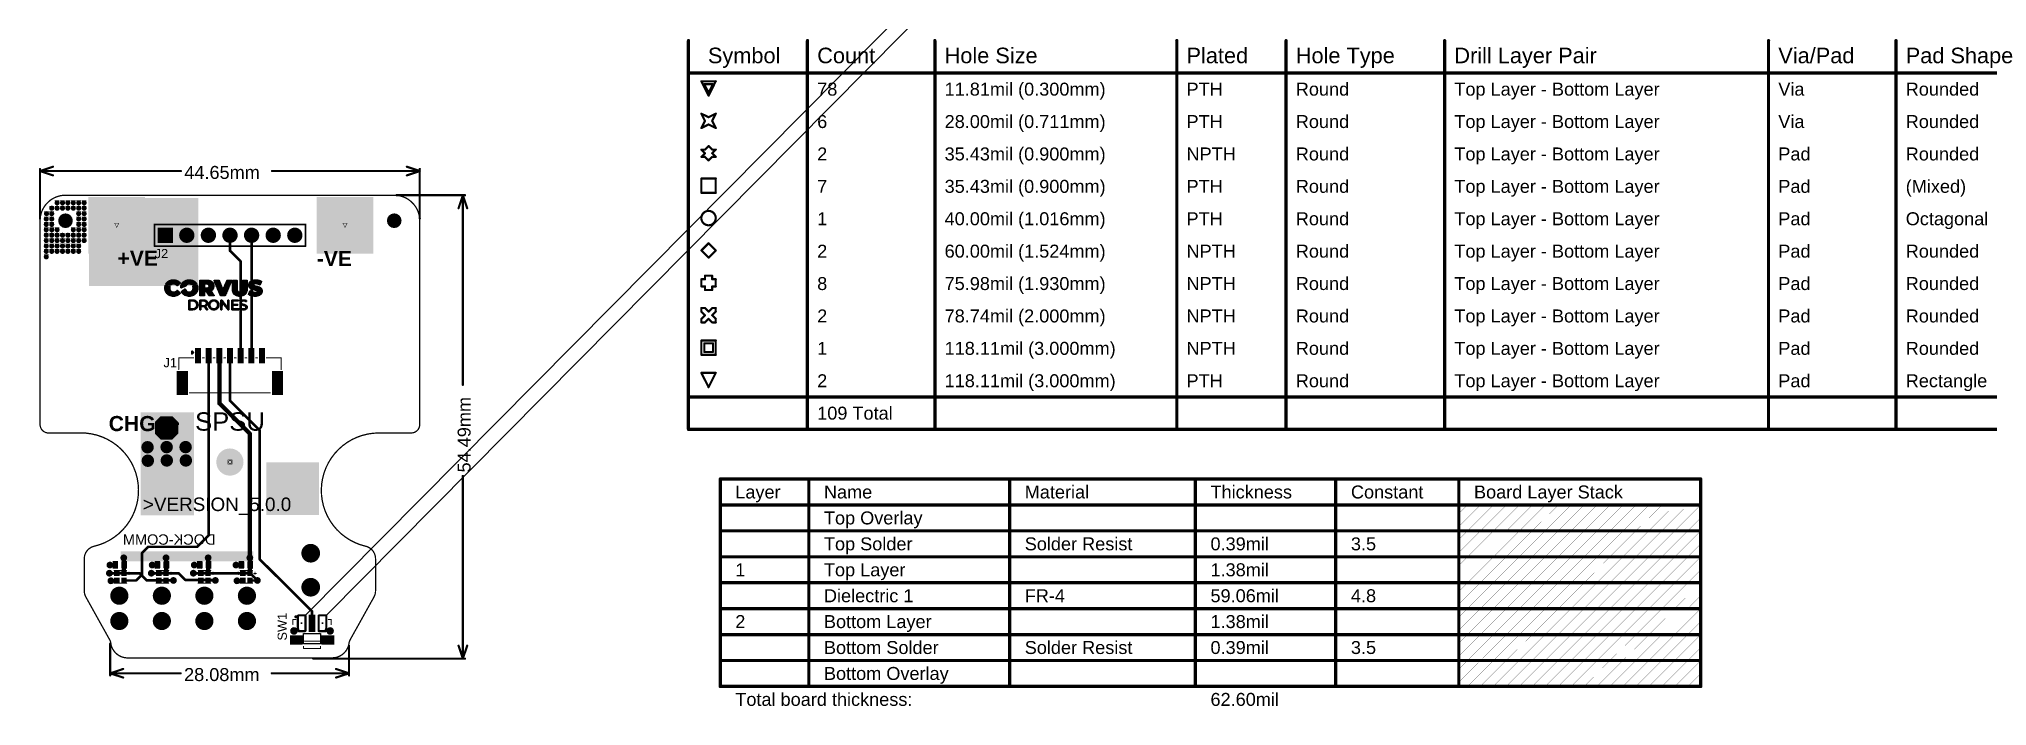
# Model space of a CAD drawing. Header units: inches. Extents: x -3 to 5381, y -57 to 5355.
# Drawn here: x -3.1 to 225.9, y -57.1 to 21.4 of the extents above; entities that cross this region are included whole.
import ezdxf

# ---------------------------------------------------------------- set-up
doc = ezdxf.new("R2010")
doc.units = ezdxf.units.IN
for name, color, linetype in [('Board_Outline', 216, 'Continuous'), ('Bottom Layer', 5, 'Continuous'), ('Bottom Overlay', 54, 'Continuous'), ('Bottom Paste', 16, 'Continuous'), ('Bottom Solder', 6, 'Continuous'), ('Dimension', 6, 'Continuous'), ('Drill Drawing', 1, 'Continuous'), ('Fabrication', 56, 'Continuous'), ('Keep-Out Layer', 6, 'Continuous'), ('Multi-Layer', 9, 'Continuous'), ('Pad Holes', 156, 'Continuous'), ('Top Layer', 1, 'Continuous'), ('Top Overlay', 2, 'Continuous'), ('Top Paste', 8, 'Continuous'), ('Top Solder', 216, 'Continuous'), ('Via Holes', 16, 'Continuous')]:
    doc.layers.add(name, color=color, linetype=linetype)
doc.styles.add('Arial', font='', dxfattribs={"height": 0.2})
doc.styles.add('Arial_Bold', font='', dxfattribs={"height": 0.2})
doc.styles.get('Arial').set_extended_font_data('Arial')
doc.styles.get('Arial_Bold').set_extended_font_data('Arial', bold=True)

msp = doc.modelspace()

# ---------------------------------------------------------------- texts
at = {"layer": 'Bottom Overlay', "style": 'Arial', "text_generation_flag": 2}
msp.add_text('DOCK-COMM', height=1.219, rotation=360, dxfattribs=at).set_placement((17.63, -38.1))
at = {"layer": 'Dimension', "style": 'Arial'}
for s, p in [('44.65mm', (13.97, 4.92)), ('28.08mm', (13.94, -54.13))]:
    msp.add_text(s, height=1.524, dxfattribs=at).set_placement(p)
msp.add_text('54.49mm', height=1.524, rotation=90, dxfattribs=at).set_placement((47.63, -29.6))
at = {"layer": 'Drill Drawing', "style": 'Arial'}
for s, height, p in [('Symbol', 1.829, (75.53, 18.52)), ('Count', 1.829, (88.38, 18.52)), ('Hole Size', 1.829, (103.36, 18.52)), ('Plated', 1.829, (131.8, 18.52)), ('Hole Type', 1.829, (144.65, 18.52)), ('Drill Layer Pair', 1.8288, (163.29, 18.52)), ('Via/Pad', 1.829, (201.38, 18.52)), ('Pad Shape', 1.829, (216.36, 18.52)), ('78', 1.524, (88.38, 14.71)), ('11.81mil (0.300mm)', 1.524, (103.36, 14.71)), ('PTH', 1.524, (131.8, 14.71)), ('Round', 1.524, (144.65, 14.71)), ('Top Layer - Bottom Layer', 1.524, (163.29, 14.71)), ('Via', 1.524, (201.38, 14.71)), ('Rounded', 1.524, (216.36, 14.71)), ('6', 1.52, (88.38, 10.9)), ('28.00mil (0.711mm)', 1.524, (103.36, 10.9)), ('PTH', 1.524, (131.8, 10.9)), ('Round', 1.524, (144.65, 10.9)), ('Top Layer - Bottom Layer', 1.524, (163.29, 10.9)), ('Via', 1.524, (201.38, 10.9)), ('Rounded', 1.524, (216.36, 10.9)), ('2', 1.52, (88.38, 7.09)), ('35.43mil (0.900mm)', 1.524, (103.36, 7.09)), ('NPTH', 1.524, (131.8, 7.09)), ('Round', 1.524, (144.65, 7.09)), ('Top Layer - Bottom Layer', 1.524, (163.29, 7.09)), ('Pad', 1.524, (201.38, 7.09)), ('Rounded', 1.524, (216.36, 7.09)), ('7', 1.52, (88.38, 3.28)), ('35.43mil (0.900mm)', 1.524, (103.36, 3.28)), ('PTH', 1.524, (131.8, 3.28)), ('Round', 1.524, (144.65, 3.28)), ('Top Layer - Bottom Layer', 1.524, (163.29, 3.28)), ('Pad', 1.524, (201.38, 3.28)), ('(Mixed)', 1.524, (216.36, 3.28)), ('1', 1.52, (88.38, -0.53)), ('40.00mil (1.016mm)', 1.524, (103.36, -0.53)), ('PTH', 1.524, (131.8, -0.53)), ('Round', 1.524, (144.65, -0.53)), ('Top Layer - Bottom Layer', 1.524, (163.29, -0.53)), ('Pad', 1.524, (201.38, -0.53)), ('Octagonal', 1.524, (216.36, -0.53)), ('2', 1.52, (88.38, -4.34)), ('60.00mil (1.524mm)', 1.524, (103.36, -4.34)), ('NPTH', 1.524, (131.8, -4.34)), ('Round', 1.524, (144.65, -4.34)), ('Top Layer - Bottom Layer', 1.524, (163.29, -4.34)), ('Pad', 1.524, (201.38, -4.34)), ('Rounded', 1.524, (216.36, -4.34)), ('8', 1.52, (88.38, -8.15)), ('75.98mil (1.930mm)', 1.524, (103.36, -8.15)), ('NPTH', 1.524, (131.8, -8.15)), ('Round', 1.524, (144.65, -8.15)), ('Top Layer - Bottom Layer', 1.524, (163.29, -8.15)), ('Pad', 1.524, (201.38, -8.15)), ('Rounded', 1.524, (216.36, -8.15)), ('2', 1.52, (88.38, -11.96)), ('78.74mil (2.000mm)', 1.524, (103.36, -11.96)), ('NPTH', 1.524, (131.8, -11.96)), ('Round', 1.524, (144.65, -11.96)), ('Top Layer - Bottom Layer', 1.524, (163.29, -11.96)), ('Pad', 1.524, (201.38, -11.96)), ('Rounded', 1.524, (216.36, -11.96)), ('1', 1.52, (88.38, -15.77)), ('118.11mil (3.000mm)', 1.524, (103.36, -15.77)), ('NPTH', 1.524, (131.8, -15.77)), ('Round', 1.524, (144.65, -15.77)), ('Top Layer - Bottom Layer', 1.524, (163.29, -15.77)), ('Pad', 1.524, (201.38, -15.77)), ('Rounded', 1.524, (216.36, -15.77)), ('2', 1.52, (88.38, -19.58)), ('118.11mil (3.000mm)', 1.524, (103.36, -19.58)), ('PTH', 1.524, (131.8, -19.58)), ('Round', 1.524, (144.65, -19.58)), ('Top Layer - Bottom Layer', 1.524, (163.29, -19.58)), ('Pad', 1.524, (201.38, -19.58)), ('Rectangle', 1.524, (216.36, -19.58)), ('109 Total', 1.524, (88.38, -23.39))]:
    msp.add_text(s, height=height, dxfattribs=at).set_placement(p)
at = {"layer": 'Fabrication', "style": 'Arial'}
for s, height, p in [('Layer', 1.524, (78.75, -32.66)), ('Name', 1.524, (89.17, -32.66)), ('Material', 1.524, (112.78, -32.66)), ('Thickness', 1.524, (134.62, -32.66)), ('Constant', 1.524, (151.13, -32.66)), ('Board Layer Stack', 1.524, (165.6, -32.66)), ('Top Overlay', 1.524, (89.17, -35.71)), ('Top Solder', 1.524, (89.17, -38.76)), ('Solder Resist', 1.524, (112.78, -38.76)), ('0.39mil', 1.524, (134.62, -38.76)), ('3.5', 1.524, (151.13, -38.76)), ('1', 1.52, (78.75, -41.81)), ('Top Layer', 1.524, (89.17, -41.81)), ('1.38mil', 1.524, (134.62, -41.81)), ('Dielectric 1', 1.524, (89.17, -44.86)), ('FR-4', 1.524, (112.78, -44.86)), ('59.06mil', 1.524, (134.62, -44.86)), ('4.8', 1.524, (151.13, -44.86)), ('2', 1.52, (78.75, -47.9)), ('Bottom Layer', 1.524, (89.17, -47.9)), ('1.38mil', 1.524, (134.62, -47.9)), ('Bottom Solder', 1.524, (89.17, -50.95)), ('Solder Resist', 1.524, (112.78, -50.95)), ('0.39mil', 1.524, (134.62, -50.95)), ('3.5', 1.524, (151.13, -50.95)), ('Bottom Overlay', 1.524, (89.17, -54)), ('Total board thickness:', 1.524, (78.75, -57.05)), ('62.60mil', 1.524, (134.62, -57.05))]:
    msp.add_text(s, height=height, dxfattribs=at).set_placement(p)
at = {"layer": 'Top Overlay'}
for s, height, rotation, style, p in [('+VE', 1.778, 360, 'Arial_Bold', (6.11, -5.29)), ('SW1', 1.079, 90, 'Arial', (26.02, -49.37))]:
    msp.add_text(s, height=height, rotation=rotation, dxfattribs=dict(at, style=style)).set_placement(p)
for s, height, style, p in [('J2', 1.079, 'Arial', (10.48, -4.4)), ('-VE', 1.778, 'Arial_Bold', (29.54, -5.33)), ('J1', 1.079, 'Arial', (11.52, -17.23)), ('SPSU', 2.159, 'Arial', (15.23, -24.69)), ('CHG_+', 1.778, 'Arial_Bold', (5.08, -24.74)), ('>VERSION_5.0.0', 1.5875, 'Arial', (9.1, -34.14))]:
    msp.add_text(s, height=height, dxfattribs=dict(at, style=style)).set_placement(p)

# ---------------------------------------------------------------- hatches: boundary and pattern name
at = {"layer": 'Bottom Layer'}
h = msp.add_hatch(color=5, dxfattribs=at)
edge = h.paths.add_edge_path()
edge.add_arc((-0.99, 2.1), 0.3, 0, 360)
h = msp.add_hatch(color=5, dxfattribs=at)
edge = h.paths.add_edge_path()
edge.add_arc((-0.35, 2.1), 0.3, 0, 360)
h = msp.add_hatch(color=5, dxfattribs=at)
edge = h.paths.add_edge_path()
edge.add_arc((0.28, 2.1), 0.3, 0, 360)
h = msp.add_hatch(color=5, dxfattribs=at)
edge = h.paths.add_edge_path()
edge.add_arc((0.92, 2.1), 0.3, 0, 360)
h = msp.add_hatch(color=5, dxfattribs=at)
edge = h.paths.add_edge_path()
edge.add_arc((1.55, 2.1), 0.3, 0, 360)
h = msp.add_hatch(color=5, dxfattribs=at)
edge = h.paths.add_edge_path()
edge.add_arc((2.19, 2.1), 0.3, 0, 360)
for points in [[(2.77, -7.67), (15.6, -7.67), (15.6, 2.69), (2.77, 2.69)], [(2.79, -3.76), (2.79, 2.69), (9.25, 2.69), (9.25, -3.76)], [(29.64, -3.76), (29.64, 2.69), (36.09, 2.69), (36.09, -3.76)], [(10.92, -0.91), (12.52, -0.91), (12.52, -2.51), (10.92, -2.51)], [(8.84, -34.65), (15.09, -34.65), (15.09, -22.53), (8.84, -22.53)], [(10.62, -23.72), (10.62, -24.99), (11.25, -25.63), (12.52, -25.63), (13.16, -24.99), (13.16, -23.72), (12.52, -23.09), (11.25, -23.09)], [(14.96, -34.51), (8.96, -34.51), (8.96, -28.51), (14.96, -28.51)], [(29.71, -34.51), (23.71, -34.51), (23.71, -28.51), (29.71, -28.51)], [(6.48, -40.06), (22.07, -40.06), (22.07, -38.89), (6.48, -38.89)]]:
    msp.add_hatch(color=5, dxfattribs=at).paths.add_polyline_path(points)
h = msp.add_hatch(color=5, dxfattribs=at)
edge = h.paths.add_edge_path()
edge.add_arc((-2.26, 0.2), 0.3, 0, 360)
h = msp.add_hatch(color=5, dxfattribs=at)
edge = h.paths.add_edge_path()
edge.add_arc((-2.23, 0.83), 0.3, 0, 360)
h = msp.add_hatch(color=5, dxfattribs=at)
edge = h.paths.add_edge_path()
edge.add_arc((-1.62, 1.47), 0.3, 0, 360)
h = msp.add_hatch(color=5, dxfattribs=at)
edge = h.paths.add_edge_path()
edge.add_arc((-1.62, 0.83), 0.3, 0, 360)
h = msp.add_hatch(color=5, dxfattribs=at)
edge = h.paths.add_edge_path()
edge.add_arc((-1.62, 0.2), 0.3, 0, 360)
h = msp.add_hatch(color=5, dxfattribs=at)
edge = h.paths.add_edge_path()
edge.add_arc((-0.99, 1.47), 0.3, 0, 360)
h = msp.add_hatch(color=5, dxfattribs=at)
edge = h.paths.add_edge_path()
edge.add_arc((0, 0), 0.762, 0, 360)
h = msp.add_hatch(color=5, dxfattribs=at)
edge = h.paths.add_edge_path()
edge.add_arc((-0.35, 1.47), 0.3, 0, 360)
h = msp.add_hatch(color=5, dxfattribs=at)
edge = h.paths.add_edge_path()
edge.add_arc((0.28, 1.47), 0.3, 0, 360)
h = msp.add_hatch(color=5, dxfattribs=at)
edge = h.paths.add_edge_path()
edge.add_arc((0.92, 1.47), 0.3, 0, 360)
h = msp.add_hatch(color=5, dxfattribs=at)
edge = h.paths.add_edge_path()
edge.add_arc((1.55, 1.47), 0.3, 0, 360)
h = msp.add_hatch(color=5, dxfattribs=at)
edge = h.paths.add_edge_path()
edge.add_arc((1.55, 0.83), 0.3, 0, 360)
h = msp.add_hatch(color=5, dxfattribs=at)
edge = h.paths.add_edge_path()
edge.add_arc((1.55, 0.2), 0.3, 0, 360)
h = msp.add_hatch(color=5, dxfattribs=at)
edge = h.paths.add_edge_path()
edge.add_arc((2.19, 1.47), 0.3, 0, 360)
h = msp.add_hatch(color=5, dxfattribs=at)
edge = h.paths.add_edge_path()
edge.add_arc((2.19, 0.83), 0.3, 0, 360)
h = msp.add_hatch(color=5, dxfattribs=at)
edge = h.paths.add_edge_path()
edge.add_arc((2.19, 0.2), 0.3, 0, 360)
h = msp.add_hatch(color=5, dxfattribs=at)
edge = h.paths.add_edge_path()
edge.add_arc((38.65, 0), 0.762, 0, 360)
h = msp.add_hatch(color=5, dxfattribs=at)
edge = h.paths.add_edge_path()
edge.add_arc((-2.26, -0.44), 0.3, 0, 360)
h = msp.add_hatch(color=5, dxfattribs=at)
edge = h.paths.add_edge_path()
edge.add_arc((-2.26, -1.07), 0.3, 0, 360)
h = msp.add_hatch(color=5, dxfattribs=at)
edge = h.paths.add_edge_path()
edge.add_arc((-2.26, -1.71), 0.3, 0, 360)
h = msp.add_hatch(color=5, dxfattribs=at)
edge = h.paths.add_edge_path()
edge.add_arc((-2.26, -2.34), 0.3, 0, 360)
h = msp.add_hatch(color=5, dxfattribs=at)
edge = h.paths.add_edge_path()
edge.add_arc((-1.62, -0.44), 0.3, 0, 360)
h = msp.add_hatch(color=5, dxfattribs=at)
edge = h.paths.add_edge_path()
edge.add_arc((-1.62, -1.07), 0.3, 0, 360)
h = msp.add_hatch(color=5, dxfattribs=at)
edge = h.paths.add_edge_path()
edge.add_arc((-1.62, -1.71), 0.3, 0, 360)
h = msp.add_hatch(color=5, dxfattribs=at)
edge = h.paths.add_edge_path()
edge.add_arc((-1.62, -2.34), 0.3, 0, 360)
h = msp.add_hatch(color=5, dxfattribs=at)
edge = h.paths.add_edge_path()
edge.add_arc((-0.99, -1.07), 0.3, 0, 360)
h = msp.add_hatch(color=5, dxfattribs=at)
edge = h.paths.add_edge_path()
edge.add_arc((-0.99, -1.71), 0.3, 0, 360)
h = msp.add_hatch(color=5, dxfattribs=at)
edge = h.paths.add_edge_path()
edge.add_arc((-0.99, -2.34), 0.3, 0, 360)
h = msp.add_hatch(color=5, dxfattribs=at)
edge = h.paths.add_edge_path()
edge.add_arc((-0.35, -1.71), 0.3, 0, 360)
h = msp.add_hatch(color=5, dxfattribs=at)
edge = h.paths.add_edge_path()
edge.add_arc((-0.35, -2.34), 0.3, 0, 360)
h = msp.add_hatch(color=5, dxfattribs=at)
edge = h.paths.add_edge_path()
edge.add_arc((0.28, -1.71), 0.3, 0, 360)
h = msp.add_hatch(color=5, dxfattribs=at)
edge = h.paths.add_edge_path()
edge.add_arc((0.28, -2.34), 0.3, 0, 360)
h = msp.add_hatch(color=5, dxfattribs=at)
edge = h.paths.add_edge_path()
edge.add_arc((0.92, -1.07), 0.3, 0, 360)
h = msp.add_hatch(color=5, dxfattribs=at)
edge = h.paths.add_edge_path()
edge.add_arc((0.92, -1.71), 0.3, 0, 360)
h = msp.add_hatch(color=5, dxfattribs=at)
edge = h.paths.add_edge_path()
edge.add_arc((0.92, -2.34), 0.3, 0, 360)
h = msp.add_hatch(color=5, dxfattribs=at)
edge = h.paths.add_edge_path()
edge.add_arc((1.55, -0.44), 0.3, 0, 360)
h = msp.add_hatch(color=5, dxfattribs=at)
edge = h.paths.add_edge_path()
edge.add_arc((1.55, -1.07), 0.3, 0, 360)
h = msp.add_hatch(color=5, dxfattribs=at)
edge = h.paths.add_edge_path()
edge.add_arc((1.55, -1.71), 0.3, 0, 360)
h = msp.add_hatch(color=5, dxfattribs=at)
edge = h.paths.add_edge_path()
edge.add_arc((1.55, -2.34), 0.3, 0, 360)
h = msp.add_hatch(color=5, dxfattribs=at)
edge = h.paths.add_edge_path()
edge.add_arc((2.19, -0.44), 0.3, 0, 360)
h = msp.add_hatch(color=5, dxfattribs=at)
edge = h.paths.add_edge_path()
edge.add_arc((2.19, -1.07), 0.3, 0, 360)
h = msp.add_hatch(color=5, dxfattribs=at)
edge = h.paths.add_edge_path()
edge.add_arc((2.19, -1.71), 0.3, 0, 360)
h = msp.add_hatch(color=5, dxfattribs=at)
edge = h.paths.add_edge_path()
edge.add_arc((2.19, -2.34), 0.3, 0, 360)
h = msp.add_hatch(color=5, dxfattribs=at)
edge = h.paths.add_edge_path()
edge.add_arc((14.26, -1.71), 0.8, 0, 360)
h = msp.add_hatch(color=5, dxfattribs=at)
edge = h.paths.add_edge_path()
edge.add_arc((16.8, -1.71), 0.8, 0, 360)
h = msp.add_hatch(color=5, dxfattribs=at)
edge = h.paths.add_edge_path()
edge.add_arc((19.34, -1.71), 0.8, 0, 360)
h = msp.add_hatch(color=5, dxfattribs=at)
edge = h.paths.add_edge_path()
edge.add_arc((21.88, -1.71), 0.8, 0, 360)
h = msp.add_hatch(color=5, dxfattribs=at)
edge = h.paths.add_edge_path()
edge.add_arc((24.42, -1.71), 0.8, 0, 360)
h = msp.add_hatch(color=5, dxfattribs=at)
edge = h.paths.add_edge_path()
edge.add_arc((26.96, -1.71), 0.8, 0, 360)
h = msp.add_hatch(color=5, dxfattribs=at)
edge = h.paths.add_edge_path()
edge.add_arc((-2.26, -2.98), 0.3, 0, 360)
h = msp.add_hatch(color=5, dxfattribs=at)
edge = h.paths.add_edge_path()
edge.add_arc((-2.26, -3.61), 0.3, 0, 360)
h = msp.add_hatch(color=5, dxfattribs=at)
edge = h.paths.add_edge_path()
edge.add_arc((-2.26, -4.25), 0.3, 0, 360)
h = msp.add_hatch(color=5, dxfattribs=at)
edge = h.paths.add_edge_path()
edge.add_arc((-1.62, -2.98), 0.3, 0, 360)
h = msp.add_hatch(color=5, dxfattribs=at)
edge = h.paths.add_edge_path()
edge.add_arc((-1.62, -3.61), 0.3, 0, 360)
h = msp.add_hatch(color=5, dxfattribs=at)
edge = h.paths.add_edge_path()
edge.add_arc((-0.99, -2.98), 0.3, 0, 360)
h = msp.add_hatch(color=5, dxfattribs=at)
edge = h.paths.add_edge_path()
edge.add_arc((-0.99, -3.61), 0.3, 0, 360)
h = msp.add_hatch(color=5, dxfattribs=at)
edge = h.paths.add_edge_path()
edge.add_arc((-0.35, -2.98), 0.3, 0, 360)
h = msp.add_hatch(color=5, dxfattribs=at)
edge = h.paths.add_edge_path()
edge.add_arc((-0.35, -3.61), 0.3, 0, 360)
h = msp.add_hatch(color=5, dxfattribs=at)
edge = h.paths.add_edge_path()
edge.add_arc((0.28, -2.98), 0.3, 0, 360)
h = msp.add_hatch(color=5, dxfattribs=at)
edge = h.paths.add_edge_path()
edge.add_arc((0.28, -3.61), 0.3, 0, 360)
h = msp.add_hatch(color=5, dxfattribs=at)
edge = h.paths.add_edge_path()
edge.add_arc((0.92, -2.98), 0.3, 0, 360)
h = msp.add_hatch(color=5, dxfattribs=at)
edge = h.paths.add_edge_path()
edge.add_arc((0.92, -3.61), 0.3, 0, 360)
h = msp.add_hatch(color=5, dxfattribs=at)
edge = h.paths.add_edge_path()
edge.add_arc((1.55, -2.98), 0.3, 0, 360)
h = msp.add_hatch(color=5, dxfattribs=at)
edge = h.paths.add_edge_path()
edge.add_arc((1.55, -3.61), 0.3, 0, 360)
h = msp.add_hatch(color=5, dxfattribs=at)
edge = h.paths.add_edge_path()
edge.add_arc((9.65, -26.64), 0.635, 0, 360)
h = msp.add_hatch(color=5, dxfattribs=at)
edge = h.paths.add_edge_path()
edge.add_arc((11.89, -26.62), 0.635, 0, 360)
h = msp.add_hatch(color=5, dxfattribs=at)
edge = h.paths.add_edge_path()
edge.add_arc((14.12, -26.62), 0.635, 0, 360)
h = msp.add_hatch(color=5, dxfattribs=at)
edge = h.paths.add_edge_path()
edge.add_arc((19.33, -28.38), 1.5, 0, 360)
h = msp.add_hatch(color=5, dxfattribs=at)
edge = h.paths.add_edge_path()
edge.add_arc((9.68, -28.22), 0.635, 0, 360)
h = msp.add_hatch(color=5, dxfattribs=at)
edge = h.paths.add_edge_path()
edge.add_arc((11.91, -28.19), 0.635, 0, 360)
h = msp.add_hatch(color=5, dxfattribs=at)
edge = h.paths.add_edge_path()
edge.add_arc((14.15, -28.19), 0.635, 0, 360)
h = msp.add_hatch(color=5, dxfattribs=at)
edge = h.paths.add_edge_path()
edge.add_arc((28.83, -39.1), 1, 0, 360)
h = msp.add_hatch(color=5, dxfattribs=at)
edge = h.paths.add_edge_path()
edge.add_arc((5.16, -41.45), 0.3, 0, 360)
h = msp.add_hatch(color=5, dxfattribs=at)
edge = h.paths.add_edge_path()
edge.add_arc((5.22, -40.49), 0.3, 0, 360)
h = msp.add_hatch(color=5, dxfattribs=at)
edge = h.paths.add_edge_path()
edge.add_arc((6.85, -39.64), 0.3, 0, 360)
h = msp.add_hatch(color=5, dxfattribs=at)
edge = h.paths.add_edge_path()
edge.add_arc((10.09, -41.45), 0.3, 0, 360)
h = msp.add_hatch(color=5, dxfattribs=at)
edge = h.paths.add_edge_path()
edge.add_arc((10.19, -40.49), 0.3, 0, 360)
h = msp.add_hatch(color=5, dxfattribs=at)
edge = h.paths.add_edge_path()
edge.add_arc((11.82, -39.64), 0.3, 0, 360)
h = msp.add_hatch(color=5, dxfattribs=at)
edge = h.paths.add_edge_path()
edge.add_arc((15.03, -41.45), 0.3, 0, 360)
h = msp.add_hatch(color=5, dxfattribs=at)
edge = h.paths.add_edge_path()
edge.add_arc((15.14, -40.49), 0.3, 0, 360)
h = msp.add_hatch(color=5, dxfattribs=at)
edge = h.paths.add_edge_path()
edge.add_arc((16.77, -39.64), 0.3, 0, 360)
h = msp.add_hatch(color=5, dxfattribs=at)
edge = h.paths.add_edge_path()
edge.add_arc((20.04, -40.49), 0.3, 0, 360)
h = msp.add_hatch(color=5, dxfattribs=at)
edge = h.paths.add_edge_path()
edge.add_arc((21.67, -39.64), 0.3, 0, 360)
h = msp.add_hatch(color=5, dxfattribs=at)
edge = h.paths.add_edge_path()
edge.add_arc((5.34, -42.34), 0.3, 0, 360)
h = msp.add_hatch(color=5, dxfattribs=at)
edge = h.paths.add_edge_path()
edge.add_arc((6.33, -44.1), 0.965, 0, 360)
h = msp.add_hatch(color=5, dxfattribs=at)
edge = h.paths.add_edge_path()
edge.add_arc((11.33, -44.1), 0.965, 0, 360)
h = msp.add_hatch(color=5, dxfattribs=at)
edge = h.paths.add_edge_path()
edge.add_arc((12.69, -42.3), 0.3, 0, 360)
h = msp.add_hatch(color=5, dxfattribs=at)
edge = h.paths.add_edge_path()
edge.add_arc((16.33, -44.1), 0.965, 0, 360)
h = msp.add_hatch(color=5, dxfattribs=at)
edge = h.paths.add_edge_path()
edge.add_arc((17.62, -42.3), 0.3, 0, 360)
h = msp.add_hatch(color=5, dxfattribs=at)
edge = h.paths.add_edge_path()
edge.add_arc((20.16, -42.34), 0.3, 0, 360)
h = msp.add_hatch(color=5, dxfattribs=at)
edge = h.paths.add_edge_path()
edge.add_arc((21.33, -44.1), 0.965, 0, 360)
h = msp.add_hatch(color=5, dxfattribs=at)
edge = h.paths.add_edge_path()
edge.add_arc((22.56, -42.3), 0.3, 0, 360)
h = msp.add_hatch(color=5, dxfattribs=at)
edge = h.paths.add_edge_path()
edge.add_arc((28.83, -43.1), 1, 0, 360)
h = msp.add_hatch(color=5, dxfattribs=at)
edge = h.paths.add_edge_path()
edge.add_arc((6.33, -47.07), 0.965, 0, 360)
h = msp.add_hatch(color=5, dxfattribs=at)
edge = h.paths.add_edge_path()
edge.add_arc((11.33, -47.07), 0.965, 0, 360)
h = msp.add_hatch(color=5, dxfattribs=at)
edge = h.paths.add_edge_path()
edge.add_arc((16.33, -47.07), 0.965, 0, 360)
h = msp.add_hatch(color=5, dxfattribs=at)
edge = h.paths.add_edge_path()
edge.add_arc((21.33, -47.07), 0.965, 0, 360)
at = {"layer": 'Bottom Paste'}
for points in [[(14.96, -34.51), (8.96, -34.51), (8.96, -28.51), (14.96, -28.51)], [(29.71, -34.51), (23.71, -34.51), (23.71, -28.51), (29.71, -28.51)]]:
    msp.add_hatch(color=16, dxfattribs=at).paths.add_polyline_path(points)
at = {"layer": 'Bottom Solder'}
for points in [[(2.69, -3.86), (2.69, 2.79), (9.35, 2.79), (9.35, -3.86)], [(29.54, -3.86), (29.54, 2.79), (36.2, 2.79), (36.2, -3.86)], [(10.82, -0.81), (12.62, -0.81), (12.62, -2.61), (10.82, -2.61)], [(10.52, -23.67), (10.52, -25.04), (11.2, -25.73), (12.57, -25.73), (13.26, -25.04), (13.26, -23.67), (12.57, -22.99), (11.2, -22.99)], [(15.07, -34.61), (8.86, -34.61), (8.86, -28.41), (15.07, -28.41)], [(29.81, -34.61), (23.61, -34.61), (23.61, -28.41), (29.81, -28.41)]]:
    msp.add_hatch(color=6, dxfattribs=at).paths.add_polyline_path(points)
h = msp.add_hatch(color=6, dxfattribs=at)
edge = h.paths.add_edge_path()
edge.add_arc((0, 0), 0.864, 0, 360)
h = msp.add_hatch(color=6, dxfattribs=at)
edge = h.paths.add_edge_path()
edge.add_arc((38.65, 0), 0.864, 0, 360)
h = msp.add_hatch(color=6, dxfattribs=at)
edge = h.paths.add_edge_path()
edge.add_arc((14.26, -1.71), 0.902, 0, 360)
h = msp.add_hatch(color=6, dxfattribs=at)
edge = h.paths.add_edge_path()
edge.add_arc((16.8, -1.71), 0.902, 0, 360)
h = msp.add_hatch(color=6, dxfattribs=at)
edge = h.paths.add_edge_path()
edge.add_arc((19.34, -1.71), 0.902, 0, 360)
h = msp.add_hatch(color=6, dxfattribs=at)
edge = h.paths.add_edge_path()
edge.add_arc((21.88, -1.71), 0.902, 0, 360)
h = msp.add_hatch(color=6, dxfattribs=at)
edge = h.paths.add_edge_path()
edge.add_arc((24.42, -1.71), 0.902, 0, 360)
h = msp.add_hatch(color=6, dxfattribs=at)
edge = h.paths.add_edge_path()
edge.add_arc((26.96, -1.71), 0.902, 0, 360)
h = msp.add_hatch(color=6, dxfattribs=at)
edge = h.paths.add_edge_path()
edge.add_arc((9.65, -26.64), 0.737, 0, 360)
h = msp.add_hatch(color=6, dxfattribs=at)
edge = h.paths.add_edge_path()
edge.add_arc((9.68, -28.22), 0.737, 0, 360)
h = msp.add_hatch(color=6, dxfattribs=at)
edge = h.paths.add_edge_path()
edge.add_arc((11.89, -26.62), 0.737, 0, 360)
h = msp.add_hatch(color=6, dxfattribs=at)
edge = h.paths.add_edge_path()
edge.add_arc((11.91, -28.19), 0.737, 0, 360)
h = msp.add_hatch(color=6, dxfattribs=at)
edge = h.paths.add_edge_path()
edge.add_arc((14.12, -26.62), 0.737, 0, 360)
h = msp.add_hatch(color=6, dxfattribs=at)
edge = h.paths.add_edge_path()
edge.add_arc((14.15, -28.19), 0.737, 0, 360)
h = msp.add_hatch(color=6, dxfattribs=at)
edge = h.paths.add_edge_path()
edge.add_arc((19.33, -28.38), 1.6, 0, 360)
h = msp.add_hatch(color=6, dxfattribs=at)
edge = h.paths.add_edge_path()
edge.add_arc((28.83, -39.1), 1.1, 0, 360)
h = msp.add_hatch(color=6, dxfattribs=at)
edge = h.paths.add_edge_path()
edge.add_arc((5.16, -41.45), 0.402, 0, 360)
h = msp.add_hatch(color=6, dxfattribs=at)
edge = h.paths.add_edge_path()
edge.add_arc((5.22, -40.49), 0.402, 0, 360)
h = msp.add_hatch(color=6, dxfattribs=at)
edge = h.paths.add_edge_path()
edge.add_arc((6.85, -39.64), 0.402, 0, 360)
h = msp.add_hatch(color=6, dxfattribs=at)
edge = h.paths.add_edge_path()
edge.add_arc((10.09, -41.45), 0.402, 0, 360)
h = msp.add_hatch(color=6, dxfattribs=at)
edge = h.paths.add_edge_path()
edge.add_arc((10.19, -40.49), 0.402, 0, 360)
h = msp.add_hatch(color=6, dxfattribs=at)
edge = h.paths.add_edge_path()
edge.add_arc((11.82, -39.64), 0.402, 0, 360)
h = msp.add_hatch(color=6, dxfattribs=at)
edge = h.paths.add_edge_path()
edge.add_arc((15.03, -41.45), 0.402, 0, 360)
h = msp.add_hatch(color=6, dxfattribs=at)
edge = h.paths.add_edge_path()
edge.add_arc((15.14, -40.49), 0.402, 0, 360)
h = msp.add_hatch(color=6, dxfattribs=at)
edge = h.paths.add_edge_path()
edge.add_arc((16.77, -39.64), 0.402, 0, 360)
h = msp.add_hatch(color=6, dxfattribs=at)
edge = h.paths.add_edge_path()
edge.add_arc((20.04, -40.49), 0.402, 0, 360)
h = msp.add_hatch(color=6, dxfattribs=at)
edge = h.paths.add_edge_path()
edge.add_arc((21.67, -39.64), 0.402, 0, 360)
h = msp.add_hatch(color=6, dxfattribs=at)
edge = h.paths.add_edge_path()
edge.add_arc((5.34, -42.34), 0.402, 0, 360)
h = msp.add_hatch(color=6, dxfattribs=at)
edge = h.paths.add_edge_path()
edge.add_arc((6.33, -44.1), 1.07, 0, 360)
h = msp.add_hatch(color=6, dxfattribs=at)
edge = h.paths.add_edge_path()
edge.add_arc((11.33, -44.1), 1.07, 0, 360)
h = msp.add_hatch(color=6, dxfattribs=at)
edge = h.paths.add_edge_path()
edge.add_arc((12.69, -42.3), 0.402, 0, 360)
h = msp.add_hatch(color=6, dxfattribs=at)
edge = h.paths.add_edge_path()
edge.add_arc((16.33, -44.1), 1.07, 0, 360)
h = msp.add_hatch(color=6, dxfattribs=at)
edge = h.paths.add_edge_path()
edge.add_arc((17.62, -42.3), 0.402, 0, 360)
h = msp.add_hatch(color=6, dxfattribs=at)
edge = h.paths.add_edge_path()
edge.add_arc((20.16, -42.34), 0.402, 0, 360)
h = msp.add_hatch(color=6, dxfattribs=at)
edge = h.paths.add_edge_path()
edge.add_arc((21.33, -44.1), 1.07, 0, 360)
h = msp.add_hatch(color=6, dxfattribs=at)
edge = h.paths.add_edge_path()
edge.add_arc((22.56, -42.3), 0.402, 0, 360)
h = msp.add_hatch(color=6, dxfattribs=at)
edge = h.paths.add_edge_path()
edge.add_arc((28.83, -43.1), 1.1, 0, 360)
h = msp.add_hatch(color=6, dxfattribs=at)
edge = h.paths.add_edge_path()
edge.add_arc((6.33, -47.07), 1.07, 0, 360)
h = msp.add_hatch(color=6, dxfattribs=at)
edge = h.paths.add_edge_path()
edge.add_arc((11.33, -47.07), 1.07, 0, 360)
h = msp.add_hatch(color=6, dxfattribs=at)
edge = h.paths.add_edge_path()
edge.add_arc((16.33, -47.07), 1.07, 0, 360)
h = msp.add_hatch(color=6, dxfattribs=at)
edge = h.paths.add_edge_path()
edge.add_arc((21.33, -47.07), 1.07, 0, 360)
h = msp.add_hatch(color=6, dxfattribs=at)
edge = h.paths.add_edge_path()
edge.add_arc((26.86, -48.24), 0.102, 0, 360)
h = msp.add_hatch(color=6, dxfattribs=at)
edge = h.paths.add_edge_path()
edge.add_arc((31.11, -48.24), 0.102, 0, 360)
at = {"layer": 'Multi-Layer'}
for points in [[(2.79, -3.76), (2.79, 2.69), (9.25, 2.69), (9.25, -3.76)], [(29.64, -3.76), (29.64, 2.69), (36.09, 2.69), (36.09, -3.76)], [(10.92, -0.91), (12.52, -0.91), (12.52, -2.51), (10.92, -2.51)], [(10.62, -23.72), (10.62, -24.99), (11.25, -25.63), (12.52, -25.63), (13.16, -24.99), (13.16, -23.72), (12.52, -23.09), (11.25, -23.09)]]:
    msp.add_hatch(color=9, dxfattribs=at).paths.add_polyline_path(points)
h = msp.add_hatch(color=9, dxfattribs=at)
edge = h.paths.add_edge_path()
edge.add_arc((0, 0), 0.762, 0, 360)
h = msp.add_hatch(color=9, dxfattribs=at)
edge = h.paths.add_edge_path()
edge.add_arc((38.65, 0), 0.762, 0, 360)
h = msp.add_hatch(color=9, dxfattribs=at)
edge = h.paths.add_edge_path()
edge.add_arc((14.26, -1.71), 0.8, 0, 360)
h = msp.add_hatch(color=9, dxfattribs=at)
edge = h.paths.add_edge_path()
edge.add_arc((16.8, -1.71), 0.8, 0, 360)
h = msp.add_hatch(color=9, dxfattribs=at)
edge = h.paths.add_edge_path()
edge.add_arc((19.34, -1.71), 0.8, 0, 360)
h = msp.add_hatch(color=9, dxfattribs=at)
edge = h.paths.add_edge_path()
edge.add_arc((21.88, -1.71), 0.8, 0, 360)
h = msp.add_hatch(color=9, dxfattribs=at)
edge = h.paths.add_edge_path()
edge.add_arc((24.42, -1.71), 0.8, 0, 360)
h = msp.add_hatch(color=9, dxfattribs=at)
edge = h.paths.add_edge_path()
edge.add_arc((26.96, -1.71), 0.8, 0, 360)
h = msp.add_hatch(color=9, dxfattribs=at)
edge = h.paths.add_edge_path()
edge.add_arc((19.33, -28.38), 1.5, 0, 360)
h = msp.add_hatch(color=9, dxfattribs=at)
edge = h.paths.add_edge_path()
edge.add_arc((28.83, -39.1), 1, 0, 360)
h = msp.add_hatch(color=9, dxfattribs=at)
edge = h.paths.add_edge_path()
edge.add_arc((6.33, -44.1), 0.965, 0, 360)
h = msp.add_hatch(color=9, dxfattribs=at)
edge = h.paths.add_edge_path()
edge.add_arc((11.33, -44.1), 0.965, 0, 360)
h = msp.add_hatch(color=9, dxfattribs=at)
edge = h.paths.add_edge_path()
edge.add_arc((16.33, -44.1), 0.965, 0, 360)
h = msp.add_hatch(color=9, dxfattribs=at)
edge = h.paths.add_edge_path()
edge.add_arc((21.33, -44.1), 0.965, 0, 360)
h = msp.add_hatch(color=9, dxfattribs=at)
edge = h.paths.add_edge_path()
edge.add_arc((28.83, -43.1), 1, 0, 360)
h = msp.add_hatch(color=9, dxfattribs=at)
edge = h.paths.add_edge_path()
edge.add_arc((6.33, -47.07), 0.965, 0, 360)
h = msp.add_hatch(color=9, dxfattribs=at)
edge = h.paths.add_edge_path()
edge.add_arc((11.33, -47.07), 0.965, 0, 360)
h = msp.add_hatch(color=9, dxfattribs=at)
edge = h.paths.add_edge_path()
edge.add_arc((16.33, -47.07), 0.965, 0, 360)
h = msp.add_hatch(color=9, dxfattribs=at)
edge = h.paths.add_edge_path()
edge.add_arc((21.33, -47.07), 0.965, 0, 360)
at = {"layer": 'Pad Holes'}
h = msp.add_hatch(color=7, dxfattribs=at)
edge = h.paths.add_edge_path()
edge.add_arc((0, 0), 0.762, 0, 360)
h = msp.add_hatch(color=7, dxfattribs=at)
edge = h.paths.add_edge_path()
edge.add_arc((6.02, -0.53), 1.5, 0, 360)
h = msp.add_hatch(color=7, dxfattribs=at)
edge = h.paths.add_edge_path()
edge.add_arc((32.87, -0.53), 1.5, 0, 360)
h = msp.add_hatch(color=7, dxfattribs=at)
edge = h.paths.add_edge_path()
edge.add_arc((38.65, 0), 0.762, 0, 360)
h = msp.add_hatch(color=7, dxfattribs=at)
edge = h.paths.add_edge_path()
edge.add_arc((11.72, -1.71), 0.45, 0, 360)
h = msp.add_hatch(color=7, dxfattribs=at)
edge = h.paths.add_edge_path()
edge.add_arc((14.26, -1.71), 0.45, 0, 360)
h = msp.add_hatch(color=7, dxfattribs=at)
edge = h.paths.add_edge_path()
edge.add_arc((16.8, -1.71), 0.45, 0, 360)
h = msp.add_hatch(color=7, dxfattribs=at)
edge = h.paths.add_edge_path()
edge.add_arc((19.34, -1.71), 0.45, 0, 360)
h = msp.add_hatch(color=7, dxfattribs=at)
edge = h.paths.add_edge_path()
edge.add_arc((21.88, -1.71), 0.45, 0, 360)
h = msp.add_hatch(color=7, dxfattribs=at)
edge = h.paths.add_edge_path()
edge.add_arc((24.42, -1.71), 0.45, 0, 360)
h = msp.add_hatch(color=7, dxfattribs=at)
edge = h.paths.add_edge_path()
edge.add_arc((26.96, -1.71), 0.45, 0, 360)
h = msp.add_hatch(color=7, dxfattribs=at)
edge = h.paths.add_edge_path()
edge.add_arc((11.89, -24.36), 0.508, 0, 360)
h = msp.add_hatch(color=7, dxfattribs=at)
edge = h.paths.add_edge_path()
edge.add_arc((19.33, -28.38), 1.5, 0, 360)
h = msp.add_hatch(color=7, dxfattribs=at)
edge = h.paths.add_edge_path()
edge.add_arc((28.83, -39.1), 1, 0, 360)
h = msp.add_hatch(color=7, dxfattribs=at)
edge = h.paths.add_edge_path()
edge.add_arc((6.33, -44.1), 0.965, 0, 360)
h = msp.add_hatch(color=7, dxfattribs=at)
edge = h.paths.add_edge_path()
edge.add_arc((11.33, -44.1), 0.965, 0, 360)
h = msp.add_hatch(color=7, dxfattribs=at)
edge = h.paths.add_edge_path()
edge.add_arc((16.33, -44.1), 0.965, 0, 360)
h = msp.add_hatch(color=7, dxfattribs=at)
edge = h.paths.add_edge_path()
edge.add_arc((21.33, -44.1), 0.965, 0, 360)
h = msp.add_hatch(color=7, dxfattribs=at)
edge = h.paths.add_edge_path()
edge.add_arc((28.83, -43.1), 1, 0, 360)
h = msp.add_hatch(color=7, dxfattribs=at)
edge = h.paths.add_edge_path()
edge.add_arc((6.33, -47.07), 0.965, 0, 360)
h = msp.add_hatch(color=7, dxfattribs=at)
edge = h.paths.add_edge_path()
edge.add_arc((11.33, -47.07), 0.965, 0, 360)
h = msp.add_hatch(color=7, dxfattribs=at)
edge = h.paths.add_edge_path()
edge.add_arc((16.33, -47.07), 0.965, 0, 360)
h = msp.add_hatch(color=7, dxfattribs=at)
edge = h.paths.add_edge_path()
edge.add_arc((21.33, -47.07), 0.965, 0, 360)
h = msp.add_hatch(color=7, dxfattribs=at)
edge = h.paths.add_edge_path()
edge.add_arc((26.86, -48.24), 0.45, 0, 360)
h = msp.add_hatch(color=7, dxfattribs=at)
edge = h.paths.add_edge_path()
edge.add_arc((31.11, -48.24), 0.45, 0, 360)
at = {"layer": 'Top Layer'}
h = msp.add_hatch(color=1, dxfattribs=at)
edge = h.paths.add_edge_path()
edge.add_arc((-0.99, 2.1), 0.3, 0, 360)
h = msp.add_hatch(color=1, dxfattribs=at)
edge = h.paths.add_edge_path()
edge.add_arc((-0.35, 2.1), 0.3, 0, 360)
h = msp.add_hatch(color=1, dxfattribs=at)
edge = h.paths.add_edge_path()
edge.add_arc((0.28, 2.1), 0.3, 0, 360)
h = msp.add_hatch(color=1, dxfattribs=at)
edge = h.paths.add_edge_path()
edge.add_arc((0.92, 2.1), 0.3, 0, 360)
h = msp.add_hatch(color=1, dxfattribs=at)
edge = h.paths.add_edge_path()
edge.add_arc((1.55, 2.1), 0.3, 0, 360)
h = msp.add_hatch(color=1, dxfattribs=at)
edge = h.paths.add_edge_path()
edge.add_arc((2.19, 2.1), 0.3, 0, 360)
for points in [[(2.77, -7.67), (15.6, -7.67), (15.6, 2.69), (2.77, 2.69)], [(2.79, -3.76), (2.79, 2.69), (9.25, 2.69), (9.25, -3.76)], [(29.64, -3.76), (29.64, 2.69), (36.09, 2.69), (36.09, -3.76)], [(10.92, -0.91), (12.52, -0.91), (12.52, -2.51), (10.92, -2.51)], [(15.29, -15.03), (15.89, -15.03), (15.89, -16.73), (15.29, -16.73)], [(16.54, -15.03), (17.14, -15.03), (17.14, -16.73), (16.54, -16.73)], [(17.79, -15.03), (18.39, -15.03), (18.39, -16.73), (17.79, -16.73)], [(19.04, -15.03), (19.64, -15.03), (19.64, -16.73), (19.04, -16.73)], [(20.29, -15.03), (20.89, -15.03), (20.89, -16.73), (20.29, -16.73)], [(21.54, -15.03), (22.14, -15.03), (22.14, -16.73), (21.54, -16.73)], [(22.79, -15.03), (23.39, -15.03), (23.39, -16.73), (22.79, -16.73)], [(13.13, -17.73), (14.34, -17.73), (14.34, -20.43), (13.13, -20.43)], [(24.33, -17.73), (25.54, -17.73), (25.54, -20.43), (24.33, -20.43)], [(8.86, -29.44), (15.06, -29.44), (15.06, -22.53), (8.86, -22.53)], [(10.62, -23.72), (10.62, -24.99), (11.25, -25.63), (12.52, -25.63), (13.16, -24.99), (13.16, -23.72), (12.52, -23.09), (11.25, -23.09)], [(6.13, -40.14), (6.13, -40.78), (5.68, -40.78), (5.68, -40.14)], [(6.6, -41.68), (7.11, -41.68), (7.11, -39.5), (6.6, -39.5)], [(7.07, -40.14), (7.07, -40.78), (6.62, -40.78), (6.62, -40.14)], [(11.1, -40.14), (11.1, -40.78), (10.64, -40.78), (10.64, -40.14)], [(11.57, -41.68), (12.08, -41.68), (12.08, -39.5), (11.57, -39.5)], [(12.04, -40.14), (12.04, -40.78), (11.58, -40.78), (11.58, -40.14)], [(16.05, -40.14), (16.05, -40.78), (15.6, -40.78), (15.6, -40.14)], [(16.52, -41.68), (17.03, -41.68), (17.03, -39.5), (16.52, -39.5)], [(16.99, -40.14), (16.99, -40.78), (16.54, -40.78), (16.54, -40.14)], [(20.95, -40.14), (20.95, -40.78), (20.5, -40.78), (20.5, -40.14)], [(21.89, -40.14), (21.89, -40.78), (21.44, -40.78), (21.44, -40.14)], [(5.8, -41.23), (6.25, -41.23), (6.25, -41.68), (5.8, -41.68)], [(6.25, -42.08), (6.25, -42.53), (5.8, -42.53), (5.8, -42.08)], [(6.65, -41.23), (7.1, -41.23), (7.1, -41.68), (6.65, -41.68)], [(7.1, -42.08), (7.1, -42.53), (6.65, -42.53), (6.65, -42.08)], [(10.74, -41.23), (11.19, -41.23), (11.19, -41.68), (10.74, -41.68)], [(11.19, -42.08), (11.19, -42.53), (10.74, -42.53), (10.74, -42.08)], [(11.59, -41.23), (12.04, -41.23), (12.04, -41.68), (11.59, -41.68)], [(12.04, -42.08), (12.04, -42.53), (11.59, -42.53), (11.59, -42.08)], [(15.68, -41.23), (16.13, -41.23), (16.13, -41.68), (15.68, -41.68)], [(16.13, -42.08), (16.13, -42.53), (15.68, -42.53), (15.68, -42.08)], [(16.53, -41.23), (16.98, -41.23), (16.98, -41.68), (16.53, -41.68)], [(16.98, -42.08), (16.98, -42.53), (16.53, -42.53), (16.53, -42.08)], [(20.62, -41.23), (21.07, -41.23), (21.07, -41.68), (20.62, -41.68)], [(21.07, -42.08), (21.07, -42.53), (20.62, -42.53), (20.62, -42.08)], [(21.41, -41.76), (21.92, -41.76), (21.92, -41.25), (21.41, -41.25)], [(21.47, -41.23), (21.92, -41.23), (21.92, -41.68), (21.47, -41.68)], [(21.92, -42.08), (21.92, -42.53), (21.47, -42.53), (21.47, -42.08)], [(27.66, -47.24), (27.86, -47.24), (27.86, -47.44), (27.66, -47.44)], [(27.66, -47.24), (27.86, -47.24), (27.86, -47.44), (27.66, -47.44)], [(28.69, -46.44), (29.29, -46.44), (29.29, -48.24), (28.69, -48.24)], [(30.11, -47.24), (30.31, -47.24), (30.31, -47.44), (30.11, -47.44)], [(30.11, -47.24), (30.31, -47.24), (30.31, -47.44), (30.11, -47.44)], [(27.79, -49.74), (26.49, -49.74), (26.49, -48.84), (27.79, -48.84)], [(30.19, -48.84), (31.49, -48.84), (31.49, -49.74), (30.19, -49.74)]]:
    msp.add_hatch(color=1, dxfattribs=at).paths.add_polyline_path(points)
h = msp.add_hatch(color=1, dxfattribs=at)
edge = h.paths.add_edge_path()
edge.add_arc((-2.26, 0.2), 0.3, 0, 360)
h = msp.add_hatch(color=1, dxfattribs=at)
edge = h.paths.add_edge_path()
edge.add_arc((-2.23, 0.83), 0.3, 0, 360)
h = msp.add_hatch(color=1, dxfattribs=at)
edge = h.paths.add_edge_path()
edge.add_arc((-1.62, 1.47), 0.3, 0, 360)
h = msp.add_hatch(color=1, dxfattribs=at)
edge = h.paths.add_edge_path()
edge.add_arc((-1.62, 0.83), 0.3, 0, 360)
h = msp.add_hatch(color=1, dxfattribs=at)
edge = h.paths.add_edge_path()
edge.add_arc((-1.62, 0.2), 0.3, 0, 360)
h = msp.add_hatch(color=1, dxfattribs=at)
edge = h.paths.add_edge_path()
edge.add_arc((-0.99, 1.47), 0.3, 0, 360)
h = msp.add_hatch(color=1, dxfattribs=at)
edge = h.paths.add_edge_path()
edge.add_arc((0, 0), 0.762, 0, 360)
h = msp.add_hatch(color=1, dxfattribs=at)
edge = h.paths.add_edge_path()
edge.add_arc((-0.35, 1.47), 0.3, 0, 360)
h = msp.add_hatch(color=1, dxfattribs=at)
edge = h.paths.add_edge_path()
edge.add_arc((0.28, 1.47), 0.3, 0, 360)
h = msp.add_hatch(color=1, dxfattribs=at)
edge = h.paths.add_edge_path()
edge.add_arc((0.92, 1.47), 0.3, 0, 360)
h = msp.add_hatch(color=1, dxfattribs=at)
edge = h.paths.add_edge_path()
edge.add_arc((1.55, 1.47), 0.3, 0, 360)
h = msp.add_hatch(color=1, dxfattribs=at)
edge = h.paths.add_edge_path()
edge.add_arc((1.55, 0.83), 0.3, 0, 360)
h = msp.add_hatch(color=1, dxfattribs=at)
edge = h.paths.add_edge_path()
edge.add_arc((1.55, 0.2), 0.3, 0, 360)
h = msp.add_hatch(color=1, dxfattribs=at)
edge = h.paths.add_edge_path()
edge.add_arc((2.19, 1.47), 0.3, 0, 360)
h = msp.add_hatch(color=1, dxfattribs=at)
edge = h.paths.add_edge_path()
edge.add_arc((2.19, 0.83), 0.3, 0, 360)
h = msp.add_hatch(color=1, dxfattribs=at)
edge = h.paths.add_edge_path()
edge.add_arc((2.19, 0.2), 0.3, 0, 360)
h = msp.add_hatch(color=1, dxfattribs=at)
edge = h.paths.add_edge_path()
edge.add_arc((38.65, 0), 0.762, 0, 360)
h = msp.add_hatch(color=1, dxfattribs=at)
edge = h.paths.add_edge_path()
edge.add_arc((-2.26, -0.44), 0.3, 0, 360)
h = msp.add_hatch(color=1, dxfattribs=at)
edge = h.paths.add_edge_path()
edge.add_arc((-2.26, -1.07), 0.3, 0, 360)
h = msp.add_hatch(color=1, dxfattribs=at)
edge = h.paths.add_edge_path()
edge.add_arc((-2.26, -1.71), 0.3, 0, 360)
h = msp.add_hatch(color=1, dxfattribs=at)
edge = h.paths.add_edge_path()
edge.add_arc((-2.26, -2.34), 0.3, 0, 360)
h = msp.add_hatch(color=1, dxfattribs=at)
edge = h.paths.add_edge_path()
edge.add_arc((-1.62, -0.44), 0.3, 0, 360)
h = msp.add_hatch(color=1, dxfattribs=at)
edge = h.paths.add_edge_path()
edge.add_arc((-1.62, -1.07), 0.3, 0, 360)
h = msp.add_hatch(color=1, dxfattribs=at)
edge = h.paths.add_edge_path()
edge.add_arc((-1.62, -1.71), 0.3, 0, 360)
h = msp.add_hatch(color=1, dxfattribs=at)
edge = h.paths.add_edge_path()
edge.add_arc((-1.62, -2.34), 0.3, 0, 360)
h = msp.add_hatch(color=1, dxfattribs=at)
edge = h.paths.add_edge_path()
edge.add_arc((-0.99, -1.07), 0.3, 0, 360)
h = msp.add_hatch(color=1, dxfattribs=at)
edge = h.paths.add_edge_path()
edge.add_arc((-0.99, -1.71), 0.3, 0, 360)
h = msp.add_hatch(color=1, dxfattribs=at)
edge = h.paths.add_edge_path()
edge.add_arc((-0.99, -2.34), 0.3, 0, 360)
h = msp.add_hatch(color=1, dxfattribs=at)
edge = h.paths.add_edge_path()
edge.add_arc((-0.35, -1.71), 0.3, 0, 360)
h = msp.add_hatch(color=1, dxfattribs=at)
edge = h.paths.add_edge_path()
edge.add_arc((-0.35, -2.34), 0.3, 0, 360)
h = msp.add_hatch(color=1, dxfattribs=at)
edge = h.paths.add_edge_path()
edge.add_arc((0.28, -1.71), 0.3, 0, 360)
h = msp.add_hatch(color=1, dxfattribs=at)
edge = h.paths.add_edge_path()
edge.add_arc((0.28, -2.34), 0.3, 0, 360)
h = msp.add_hatch(color=1, dxfattribs=at)
edge = h.paths.add_edge_path()
edge.add_arc((0.92, -1.07), 0.3, 0, 360)
h = msp.add_hatch(color=1, dxfattribs=at)
edge = h.paths.add_edge_path()
edge.add_arc((0.92, -1.71), 0.3, 0, 360)
h = msp.add_hatch(color=1, dxfattribs=at)
edge = h.paths.add_edge_path()
edge.add_arc((0.92, -2.34), 0.3, 0, 360)
h = msp.add_hatch(color=1, dxfattribs=at)
edge = h.paths.add_edge_path()
edge.add_arc((1.55, -0.44), 0.3, 0, 360)
h = msp.add_hatch(color=1, dxfattribs=at)
edge = h.paths.add_edge_path()
edge.add_arc((1.55, -1.07), 0.3, 0, 360)
h = msp.add_hatch(color=1, dxfattribs=at)
edge = h.paths.add_edge_path()
edge.add_arc((1.55, -1.71), 0.3, 0, 360)
h = msp.add_hatch(color=1, dxfattribs=at)
edge = h.paths.add_edge_path()
edge.add_arc((1.55, -2.34), 0.3, 0, 360)
h = msp.add_hatch(color=1, dxfattribs=at)
edge = h.paths.add_edge_path()
edge.add_arc((2.19, -0.44), 0.3, 0, 360)
h = msp.add_hatch(color=1, dxfattribs=at)
edge = h.paths.add_edge_path()
edge.add_arc((2.19, -1.07), 0.3, 0, 360)
h = msp.add_hatch(color=1, dxfattribs=at)
edge = h.paths.add_edge_path()
edge.add_arc((2.19, -1.71), 0.3, 0, 360)
h = msp.add_hatch(color=1, dxfattribs=at)
edge = h.paths.add_edge_path()
edge.add_arc((2.19, -2.34), 0.3, 0, 360)
h = msp.add_hatch(color=1, dxfattribs=at)
edge = h.paths.add_edge_path()
edge.add_arc((14.26, -1.71), 0.8, 0, 360)
h = msp.add_hatch(color=1, dxfattribs=at)
edge = h.paths.add_edge_path()
edge.add_arc((16.8, -1.71), 0.8, 0, 360)
h = msp.add_hatch(color=1, dxfattribs=at)
edge = h.paths.add_edge_path()
edge.add_arc((19.34, -1.71), 0.8, 0, 360)
h = msp.add_hatch(color=1, dxfattribs=at)
edge = h.paths.add_edge_path()
edge.add_arc((21.88, -1.71), 0.8, 0, 360)
h = msp.add_hatch(color=1, dxfattribs=at)
edge = h.paths.add_edge_path()
edge.add_arc((24.42, -1.71), 0.8, 0, 360)
h = msp.add_hatch(color=1, dxfattribs=at)
edge = h.paths.add_edge_path()
edge.add_arc((26.96, -1.71), 0.8, 0, 360)
h = msp.add_hatch(color=1, dxfattribs=at)
edge = h.paths.add_edge_path()
edge.add_arc((-2.26, -2.98), 0.3, 0, 360)
h = msp.add_hatch(color=1, dxfattribs=at)
edge = h.paths.add_edge_path()
edge.add_arc((-2.26, -3.61), 0.3, 0, 360)
h = msp.add_hatch(color=1, dxfattribs=at)
edge = h.paths.add_edge_path()
edge.add_arc((-2.26, -4.25), 0.3, 0, 360)
h = msp.add_hatch(color=1, dxfattribs=at)
edge = h.paths.add_edge_path()
edge.add_arc((-1.62, -2.98), 0.3, 0, 360)
h = msp.add_hatch(color=1, dxfattribs=at)
edge = h.paths.add_edge_path()
edge.add_arc((-1.62, -3.61), 0.3, 0, 360)
h = msp.add_hatch(color=1, dxfattribs=at)
edge = h.paths.add_edge_path()
edge.add_arc((-0.99, -2.98), 0.3, 0, 360)
h = msp.add_hatch(color=1, dxfattribs=at)
edge = h.paths.add_edge_path()
edge.add_arc((-0.99, -3.61), 0.3, 0, 360)
h = msp.add_hatch(color=1, dxfattribs=at)
edge = h.paths.add_edge_path()
edge.add_arc((-0.35, -2.98), 0.3, 0, 360)
h = msp.add_hatch(color=1, dxfattribs=at)
edge = h.paths.add_edge_path()
edge.add_arc((-0.35, -3.61), 0.3, 0, 360)
h = msp.add_hatch(color=1, dxfattribs=at)
edge = h.paths.add_edge_path()
edge.add_arc((0.28, -2.98), 0.3, 0, 360)
h = msp.add_hatch(color=1, dxfattribs=at)
edge = h.paths.add_edge_path()
edge.add_arc((0.28, -3.61), 0.3, 0, 360)
h = msp.add_hatch(color=1, dxfattribs=at)
edge = h.paths.add_edge_path()
edge.add_arc((0.92, -2.98), 0.3, 0, 360)
h = msp.add_hatch(color=1, dxfattribs=at)
edge = h.paths.add_edge_path()
edge.add_arc((0.92, -3.61), 0.3, 0, 360)
h = msp.add_hatch(color=1, dxfattribs=at)
edge = h.paths.add_edge_path()
edge.add_arc((1.55, -2.98), 0.3, 0, 360)
h = msp.add_hatch(color=1, dxfattribs=at)
edge = h.paths.add_edge_path()
edge.add_arc((1.55, -3.61), 0.3, 0, 360)
h = msp.add_hatch(color=1, dxfattribs=at)
edge = h.paths.add_edge_path()
edge.add_arc((9.65, -26.64), 0.635, 0, 360)
h = msp.add_hatch(color=1, dxfattribs=at)
edge = h.paths.add_edge_path()
edge.add_arc((11.89, -26.62), 0.635, 0, 360)
h = msp.add_hatch(color=1, dxfattribs=at)
edge = h.paths.add_edge_path()
edge.add_arc((14.12, -26.62), 0.635, 0, 360)
h = msp.add_hatch(color=1, dxfattribs=at)
edge = h.paths.add_edge_path()
edge.add_arc((19.33, -28.38), 1.5, 0, 360)
h = msp.add_hatch(color=1, dxfattribs=at)
edge = h.paths.add_edge_path()
edge.add_arc((9.68, -28.22), 0.635, 0, 360)
h = msp.add_hatch(color=1, dxfattribs=at)
edge = h.paths.add_edge_path()
edge.add_arc((11.91, -28.19), 0.635, 0, 360)
h = msp.add_hatch(color=1, dxfattribs=at)
edge = h.paths.add_edge_path()
edge.add_arc((14.15, -28.19), 0.635, 0, 360)
h = msp.add_hatch(color=1, dxfattribs=at)
edge = h.paths.add_edge_path()
edge.add_arc((28.83, -39.1), 1, 0, 360)
h = msp.add_hatch(color=1, dxfattribs=at)
edge = h.paths.add_edge_path()
edge.add_arc((5.16, -41.45), 0.3, 0, 360)
h = msp.add_hatch(color=1, dxfattribs=at)
edge = h.paths.add_edge_path()
edge.add_arc((5.22, -40.49), 0.3, 0, 360)
h = msp.add_hatch(color=1, dxfattribs=at)
edge = h.paths.add_edge_path()
edge.add_arc((6.85, -39.64), 0.3, 0, 360)
h = msp.add_hatch(color=1, dxfattribs=at)
edge = h.paths.add_edge_path()
edge.add_arc((10.09, -41.45), 0.3, 0, 360)
h = msp.add_hatch(color=1, dxfattribs=at)
edge = h.paths.add_edge_path()
edge.add_arc((10.19, -40.49), 0.3, 0, 360)
h = msp.add_hatch(color=1, dxfattribs=at)
edge = h.paths.add_edge_path()
edge.add_arc((11.82, -39.64), 0.3, 0, 360)
h = msp.add_hatch(color=1, dxfattribs=at)
edge = h.paths.add_edge_path()
edge.add_arc((15.03, -41.45), 0.3, 0, 360)
h = msp.add_hatch(color=1, dxfattribs=at)
edge = h.paths.add_edge_path()
edge.add_arc((15.14, -40.49), 0.3, 0, 360)
h = msp.add_hatch(color=1, dxfattribs=at)
edge = h.paths.add_edge_path()
edge.add_arc((16.77, -39.64), 0.3, 0, 360)
h = msp.add_hatch(color=1, dxfattribs=at)
edge = h.paths.add_edge_path()
edge.add_arc((20.04, -40.49), 0.3, 0, 360)
h = msp.add_hatch(color=1, dxfattribs=at)
edge = h.paths.add_edge_path()
edge.add_arc((21.67, -39.64), 0.3, 0, 360)
h = msp.add_hatch(color=1, dxfattribs=at)
edge = h.paths.add_edge_path()
edge.add_arc((5.34, -42.34), 0.3, 0, 360)
h = msp.add_hatch(color=1, dxfattribs=at)
edge = h.paths.add_edge_path()
edge.add_arc((6.33, -44.1), 0.965, 0, 360)
h = msp.add_hatch(color=1, dxfattribs=at)
edge = h.paths.add_edge_path()
edge.add_arc((11.33, -44.1), 0.965, 0, 360)
h = msp.add_hatch(color=1, dxfattribs=at)
edge = h.paths.add_edge_path()
edge.add_arc((12.69, -42.3), 0.3, 0, 360)
h = msp.add_hatch(color=1, dxfattribs=at)
edge = h.paths.add_edge_path()
edge.add_arc((16.33, -44.1), 0.965, 0, 360)
h = msp.add_hatch(color=1, dxfattribs=at)
edge = h.paths.add_edge_path()
edge.add_arc((17.62, -42.3), 0.3, 0, 360)
h = msp.add_hatch(color=1, dxfattribs=at)
edge = h.paths.add_edge_path()
edge.add_arc((20.16, -42.34), 0.3, 0, 360)
h = msp.add_hatch(color=1, dxfattribs=at)
edge = h.paths.add_edge_path()
edge.add_arc((21.33, -44.1), 0.965, 0, 360)
h = msp.add_hatch(color=1, dxfattribs=at)
edge = h.paths.add_edge_path()
edge.add_arc((22.56, -42.3), 0.3, 0, 360)
h = msp.add_hatch(color=1, dxfattribs=at)
edge = h.paths.add_edge_path()
edge.add_arc((28.83, -43.1), 1, 0, 360)
h = msp.add_hatch(color=1, dxfattribs=at)
edge = h.paths.add_edge_path()
edge.add_arc((6.33, -47.07), 0.965, 0, 360)
h = msp.add_hatch(color=1, dxfattribs=at)
edge = h.paths.add_edge_path()
edge.add_arc((11.33, -47.07), 0.965, 0, 360)
h = msp.add_hatch(color=1, dxfattribs=at)
edge = h.paths.add_edge_path()
edge.add_arc((16.33, -47.07), 0.965, 0, 360)
h = msp.add_hatch(color=1, dxfattribs=at)
edge = h.paths.add_edge_path()
edge.add_arc((21.33, -47.07), 0.965, 0, 360)
at = {"layer": 'Top Paste'}
for points in [[(15.29, -15.03), (15.89, -15.03), (15.89, -16.73), (15.29, -16.73)], [(16.54, -15.03), (17.14, -15.03), (17.14, -16.73), (16.54, -16.73)], [(17.79, -15.03), (18.39, -15.03), (18.39, -16.73), (17.79, -16.73)], [(19.04, -15.03), (19.64, -15.03), (19.64, -16.73), (19.04, -16.73)], [(20.29, -15.03), (20.89, -15.03), (20.89, -16.73), (20.29, -16.73)], [(21.54, -15.03), (22.14, -15.03), (22.14, -16.73), (21.54, -16.73)], [(22.79, -15.03), (23.39, -15.03), (23.39, -16.73), (22.79, -16.73)], [(13.13, -17.73), (14.34, -17.73), (14.34, -20.43), (13.13, -20.43)], [(24.33, -17.73), (25.54, -17.73), (25.54, -20.43), (24.33, -20.43)], [(6.13, -40.14), (6.13, -40.78), (5.68, -40.78), (5.68, -40.14)], [(7.07, -40.14), (7.07, -40.78), (6.62, -40.78), (6.62, -40.14)], [(11.1, -40.14), (11.1, -40.78), (10.64, -40.78), (10.64, -40.14)], [(12.04, -40.14), (12.04, -40.78), (11.58, -40.78), (11.58, -40.14)], [(16.05, -40.14), (16.05, -40.78), (15.6, -40.78), (15.6, -40.14)], [(16.99, -40.14), (16.99, -40.78), (16.54, -40.78), (16.54, -40.14)], [(20.95, -40.14), (20.95, -40.78), (20.5, -40.78), (20.5, -40.14)], [(21.89, -40.14), (21.89, -40.78), (21.44, -40.78), (21.44, -40.14)], [(5.8, -41.23), (6.25, -41.23), (6.25, -41.68), (5.8, -41.68)], [(6.25, -42.08), (6.25, -42.53), (5.8, -42.53), (5.8, -42.08)], [(6.65, -41.23), (7.1, -41.23), (7.1, -41.68), (6.65, -41.68)], [(7.1, -42.08), (7.1, -42.53), (6.65, -42.53), (6.65, -42.08)], [(10.74, -41.23), (11.19, -41.23), (11.19, -41.68), (10.74, -41.68)], [(11.19, -42.08), (11.19, -42.53), (10.74, -42.53), (10.74, -42.08)], [(11.59, -41.23), (12.04, -41.23), (12.04, -41.68), (11.59, -41.68)], [(12.04, -42.08), (12.04, -42.53), (11.59, -42.53), (11.59, -42.08)], [(15.68, -41.23), (16.13, -41.23), (16.13, -41.68), (15.68, -41.68)], [(16.13, -42.08), (16.13, -42.53), (15.68, -42.53), (15.68, -42.08)], [(16.53, -41.23), (16.98, -41.23), (16.98, -41.68), (16.53, -41.68)], [(16.98, -42.08), (16.98, -42.53), (16.53, -42.53), (16.53, -42.08)], [(20.62, -41.23), (21.07, -41.23), (21.07, -41.68), (20.62, -41.68)], [(21.07, -42.08), (21.07, -42.53), (20.62, -42.53), (20.62, -42.08)], [(21.47, -41.23), (21.92, -41.23), (21.92, -41.68), (21.47, -41.68)], [(21.92, -42.08), (21.92, -42.53), (21.47, -42.53), (21.47, -42.08)], [(28.69, -46.44), (29.29, -46.44), (29.29, -48.24), (28.69, -48.24)], [(27.79, -49.74), (26.49, -49.74), (26.49, -48.84), (27.79, -48.84)], [(30.19, -48.84), (31.49, -48.84), (31.49, -49.74), (30.19, -49.74)]]:
    msp.add_hatch(color=8, dxfattribs=at).paths.add_polyline_path(points)
at = {"layer": 'Top Solder'}
for points in [[(2.69, -3.86), (2.69, 2.79), (9.35, 2.79), (9.35, -3.86)], [(29.54, -3.86), (29.54, 2.79), (36.2, 2.79), (36.2, -3.86)], [(10.82, -0.81), (12.62, -0.81), (12.62, -2.61), (10.82, -2.61)], [(15.24, -14.98), (15.94, -14.98), (15.94, -16.78), (15.24, -16.78)], [(16.49, -14.98), (17.19, -14.98), (17.19, -16.78), (16.49, -16.78)], [(17.74, -14.98), (18.44, -14.98), (18.44, -16.78), (17.74, -16.78)], [(18.99, -14.98), (19.69, -14.98), (19.69, -16.78), (18.99, -16.78)], [(20.24, -14.98), (20.94, -14.98), (20.94, -16.78), (20.24, -16.78)], [(21.49, -14.98), (22.19, -14.98), (22.19, -16.78), (21.49, -16.78)], [(22.74, -14.98), (23.44, -14.98), (23.44, -16.78), (22.74, -16.78)], [(13.08, -17.68), (14.39, -17.68), (14.39, -20.48), (13.08, -20.48)], [(24.28, -17.68), (25.59, -17.68), (25.59, -20.48), (24.28, -20.48)], [(10.52, -23.67), (10.52, -25.04), (11.2, -25.73), (12.57, -25.73), (13.26, -25.04), (13.26, -23.67), (12.57, -22.99), (11.2, -22.99)], [(6.19, -40.08), (6.19, -40.84), (5.62, -40.84), (5.62, -40.08)], [(5.7, -41.13), (6.35, -41.13), (6.35, -41.79), (5.7, -41.79)], [(6.55, -41.13), (7.2, -41.13), (7.2, -41.79), (6.55, -41.79)], [(7.13, -40.08), (7.13, -40.84), (6.56, -40.84), (6.56, -40.08)], [(11.16, -40.08), (11.16, -40.84), (10.58, -40.84), (10.58, -40.08)], [(10.64, -41.13), (11.29, -41.13), (11.29, -41.79), (10.64, -41.79)], [(11.49, -41.13), (12.14, -41.13), (12.14, -41.79), (11.49, -41.79)], [(12.1, -40.08), (12.1, -40.84), (11.52, -40.84), (11.52, -40.08)], [(16.11, -40.08), (16.11, -40.84), (15.54, -40.84), (15.54, -40.08)], [(15.58, -41.13), (16.23, -41.13), (16.23, -41.79), (15.58, -41.79)], [(16.43, -41.13), (17.08, -41.13), (17.08, -41.79), (16.43, -41.79)], [(17.05, -40.08), (17.05, -40.84), (16.48, -40.84), (16.48, -40.08)], [(21.01, -40.08), (21.01, -40.84), (20.44, -40.84), (20.44, -40.08)], [(20.51, -41.13), (21.17, -41.13), (21.17, -41.79), (20.51, -41.79)], [(21.36, -41.13), (22.02, -41.13), (22.02, -41.79), (21.36, -41.79)], [(21.95, -40.08), (21.95, -40.84), (21.38, -40.84), (21.38, -40.08)], [(6.35, -41.98), (6.35, -42.64), (5.7, -42.64), (5.7, -41.98)], [(7.2, -41.98), (7.2, -42.64), (6.55, -42.64), (6.55, -41.98)], [(11.29, -41.98), (11.29, -42.64), (10.64, -42.64), (10.64, -41.98)], [(12.14, -41.98), (12.14, -42.64), (11.49, -42.64), (11.49, -41.98)], [(16.23, -41.98), (16.23, -42.64), (15.58, -42.64), (15.58, -41.98)], [(17.08, -41.98), (17.08, -42.64), (16.43, -42.64), (16.43, -41.98)], [(21.17, -41.98), (21.17, -42.64), (20.51, -42.64), (20.51, -41.98)], [(22.02, -41.98), (22.02, -42.64), (21.36, -42.64), (21.36, -41.98)], [(28.59, -46.34), (29.39, -46.34), (29.39, -48.35), (28.59, -48.35)], [(27.89, -49.85), (26.39, -49.85), (26.39, -48.74), (27.89, -48.74)], [(30.09, -48.74), (31.59, -48.74), (31.59, -49.85), (30.09, -49.85)]]:
    msp.add_hatch(color=216, dxfattribs=at).paths.add_polyline_path(points)
h = msp.add_hatch(color=216, dxfattribs=at)
edge = h.paths.add_edge_path()
edge.add_arc((0, 0), 0.864, 0, 360)
h = msp.add_hatch(color=216, dxfattribs=at)
edge = h.paths.add_edge_path()
edge.add_arc((38.65, 0), 0.864, 0, 360)
h = msp.add_hatch(color=216, dxfattribs=at)
edge = h.paths.add_edge_path()
edge.add_arc((14.26, -1.71), 0.902, 0, 360)
h = msp.add_hatch(color=216, dxfattribs=at)
edge = h.paths.add_edge_path()
edge.add_arc((16.8, -1.71), 0.902, 0, 360)
h = msp.add_hatch(color=216, dxfattribs=at)
edge = h.paths.add_edge_path()
edge.add_arc((19.34, -1.71), 0.902, 0, 360)
h = msp.add_hatch(color=216, dxfattribs=at)
edge = h.paths.add_edge_path()
edge.add_arc((21.88, -1.71), 0.902, 0, 360)
h = msp.add_hatch(color=216, dxfattribs=at)
edge = h.paths.add_edge_path()
edge.add_arc((24.42, -1.71), 0.902, 0, 360)
h = msp.add_hatch(color=216, dxfattribs=at)
edge = h.paths.add_edge_path()
edge.add_arc((26.96, -1.71), 0.902, 0, 360)
h = msp.add_hatch(color=216, dxfattribs=at)
edge = h.paths.add_edge_path()
edge.add_arc((9.65, -26.64), 0.737, 0, 360)
h = msp.add_hatch(color=216, dxfattribs=at)
edge = h.paths.add_edge_path()
edge.add_arc((9.68, -28.22), 0.737, 0, 360)
h = msp.add_hatch(color=216, dxfattribs=at)
edge = h.paths.add_edge_path()
edge.add_arc((11.89, -26.62), 0.737, 0, 360)
h = msp.add_hatch(color=216, dxfattribs=at)
edge = h.paths.add_edge_path()
edge.add_arc((11.91, -28.19), 0.737, 0, 360)
h = msp.add_hatch(color=216, dxfattribs=at)
edge = h.paths.add_edge_path()
edge.add_arc((14.12, -26.62), 0.737, 0, 360)
h = msp.add_hatch(color=216, dxfattribs=at)
edge = h.paths.add_edge_path()
edge.add_arc((14.15, -28.19), 0.737, 0, 360)
h = msp.add_hatch(color=216, dxfattribs=at)
edge = h.paths.add_edge_path()
edge.add_arc((19.33, -28.38), 1.6, 0, 360)
h = msp.add_hatch(color=216, dxfattribs=at)
edge = h.paths.add_edge_path()
edge.add_arc((28.83, -39.1), 1.1, 0, 360)
h = msp.add_hatch(color=216, dxfattribs=at)
edge = h.paths.add_edge_path()
edge.add_arc((5.16, -41.45), 0.402, 0, 360)
h = msp.add_hatch(color=216, dxfattribs=at)
edge = h.paths.add_edge_path()
edge.add_arc((5.22, -40.49), 0.402, 0, 360)
h = msp.add_hatch(color=216, dxfattribs=at)
edge = h.paths.add_edge_path()
edge.add_arc((6.85, -39.64), 0.402, 0, 360)
h = msp.add_hatch(color=216, dxfattribs=at)
edge = h.paths.add_edge_path()
edge.add_arc((10.09, -41.45), 0.402, 0, 360)
h = msp.add_hatch(color=216, dxfattribs=at)
edge = h.paths.add_edge_path()
edge.add_arc((10.19, -40.49), 0.402, 0, 360)
h = msp.add_hatch(color=216, dxfattribs=at)
edge = h.paths.add_edge_path()
edge.add_arc((11.82, -39.64), 0.402, 0, 360)
h = msp.add_hatch(color=216, dxfattribs=at)
edge = h.paths.add_edge_path()
edge.add_arc((15.03, -41.45), 0.402, 0, 360)
h = msp.add_hatch(color=216, dxfattribs=at)
edge = h.paths.add_edge_path()
edge.add_arc((15.14, -40.49), 0.402, 0, 360)
h = msp.add_hatch(color=216, dxfattribs=at)
edge = h.paths.add_edge_path()
edge.add_arc((16.77, -39.64), 0.402, 0, 360)
h = msp.add_hatch(color=216, dxfattribs=at)
edge = h.paths.add_edge_path()
edge.add_arc((20.04, -40.49), 0.402, 0, 360)
h = msp.add_hatch(color=216, dxfattribs=at)
edge = h.paths.add_edge_path()
edge.add_arc((21.67, -39.64), 0.402, 0, 360)
h = msp.add_hatch(color=216, dxfattribs=at)
edge = h.paths.add_edge_path()
edge.add_arc((5.34, -42.34), 0.402, 0, 360)
h = msp.add_hatch(color=216, dxfattribs=at)
edge = h.paths.add_edge_path()
edge.add_arc((6.33, -44.1), 1.07, 0, 360)
h = msp.add_hatch(color=216, dxfattribs=at)
edge = h.paths.add_edge_path()
edge.add_arc((11.33, -44.1), 1.07, 0, 360)
h = msp.add_hatch(color=216, dxfattribs=at)
edge = h.paths.add_edge_path()
edge.add_arc((12.69, -42.3), 0.402, 0, 360)
h = msp.add_hatch(color=216, dxfattribs=at)
edge = h.paths.add_edge_path()
edge.add_arc((16.33, -44.1), 1.07, 0, 360)
h = msp.add_hatch(color=216, dxfattribs=at)
edge = h.paths.add_edge_path()
edge.add_arc((17.62, -42.3), 0.402, 0, 360)
h = msp.add_hatch(color=216, dxfattribs=at)
edge = h.paths.add_edge_path()
edge.add_arc((20.16, -42.34), 0.402, 0, 360)
h = msp.add_hatch(color=216, dxfattribs=at)
edge = h.paths.add_edge_path()
edge.add_arc((21.33, -44.1), 1.07, 0, 360)
h = msp.add_hatch(color=216, dxfattribs=at)
edge = h.paths.add_edge_path()
edge.add_arc((22.56, -42.3), 0.402, 0, 360)
h = msp.add_hatch(color=216, dxfattribs=at)
edge = h.paths.add_edge_path()
edge.add_arc((28.83, -43.1), 1.1, 0, 360)
h = msp.add_hatch(color=216, dxfattribs=at)
edge = h.paths.add_edge_path()
edge.add_arc((6.33, -47.07), 1.07, 0, 360)
h = msp.add_hatch(color=216, dxfattribs=at)
edge = h.paths.add_edge_path()
edge.add_arc((11.33, -47.07), 1.07, 0, 360)
h = msp.add_hatch(color=216, dxfattribs=at)
edge = h.paths.add_edge_path()
edge.add_arc((16.33, -47.07), 1.07, 0, 360)
h = msp.add_hatch(color=216, dxfattribs=at)
edge = h.paths.add_edge_path()
edge.add_arc((21.33, -47.07), 1.07, 0, 360)
h = msp.add_hatch(color=216, dxfattribs=at)
edge = h.paths.add_edge_path()
edge.add_arc((26.86, -48.24), 0.102, 0, 360)
h = msp.add_hatch(color=216, dxfattribs=at)
edge = h.paths.add_edge_path()
edge.add_arc((31.11, -48.24), 0.102, 0, 360)
at = {"layer": 'Via Holes'}
h = msp.add_hatch(color=7, dxfattribs=at)
edge = h.paths.add_edge_path()
edge.add_arc((-2.26, 0.2), 0.15, 0, 360)
h = msp.add_hatch(color=7, dxfattribs=at)
edge = h.paths.add_edge_path()
edge.add_arc((-2.23, 0.83), 0.15, 0, 360)
h = msp.add_hatch(color=7, dxfattribs=at)
edge = h.paths.add_edge_path()
edge.add_arc((-1.62, 1.47), 0.15, 0, 360)
h = msp.add_hatch(color=7, dxfattribs=at)
edge = h.paths.add_edge_path()
edge.add_arc((-1.62, 0.83), 0.15, 0, 360)
h = msp.add_hatch(color=7, dxfattribs=at)
edge = h.paths.add_edge_path()
edge.add_arc((-1.62, 0.2), 0.15, 0, 360)
h = msp.add_hatch(color=7, dxfattribs=at)
edge = h.paths.add_edge_path()
edge.add_arc((-0.99, 2.1), 0.15, 0, 360)
h = msp.add_hatch(color=7, dxfattribs=at)
edge = h.paths.add_edge_path()
edge.add_arc((-0.99, 1.47), 0.15, 0, 360)
h = msp.add_hatch(color=7, dxfattribs=at)
edge = h.paths.add_edge_path()
edge.add_arc((-0.35, 2.1), 0.15, 0, 360)
h = msp.add_hatch(color=7, dxfattribs=at)
edge = h.paths.add_edge_path()
edge.add_arc((-0.35, 1.47), 0.15, 0, 360)
h = msp.add_hatch(color=7, dxfattribs=at)
edge = h.paths.add_edge_path()
edge.add_arc((0.28, 2.1), 0.15, 0, 360)
h = msp.add_hatch(color=7, dxfattribs=at)
edge = h.paths.add_edge_path()
edge.add_arc((0.28, 1.47), 0.15, 0, 360)
h = msp.add_hatch(color=7, dxfattribs=at)
edge = h.paths.add_edge_path()
edge.add_arc((0.92, 2.1), 0.15, 0, 360)
h = msp.add_hatch(color=7, dxfattribs=at)
edge = h.paths.add_edge_path()
edge.add_arc((0.92, 1.47), 0.15, 0, 360)
h = msp.add_hatch(color=7, dxfattribs=at)
edge = h.paths.add_edge_path()
edge.add_arc((1.55, 2.1), 0.15, 0, 360)
h = msp.add_hatch(color=7, dxfattribs=at)
edge = h.paths.add_edge_path()
edge.add_arc((1.55, 1.47), 0.15, 0, 360)
h = msp.add_hatch(color=7, dxfattribs=at)
edge = h.paths.add_edge_path()
edge.add_arc((1.55, 0.83), 0.15, 0, 360)
h = msp.add_hatch(color=7, dxfattribs=at)
edge = h.paths.add_edge_path()
edge.add_arc((1.55, 0.2), 0.15, 0, 360)
h = msp.add_hatch(color=7, dxfattribs=at)
edge = h.paths.add_edge_path()
edge.add_arc((2.19, 2.1), 0.15, 0, 360)
h = msp.add_hatch(color=7, dxfattribs=at)
edge = h.paths.add_edge_path()
edge.add_arc((2.19, 1.47), 0.15, 0, 360)
h = msp.add_hatch(color=7, dxfattribs=at)
edge = h.paths.add_edge_path()
edge.add_arc((2.19, 0.83), 0.15, 0, 360)
h = msp.add_hatch(color=7, dxfattribs=at)
edge = h.paths.add_edge_path()
edge.add_arc((2.19, 0.2), 0.15, 0, 360)
h = msp.add_hatch(color=7, dxfattribs=at)
edge = h.paths.add_edge_path()
edge.add_arc((-2.26, -0.44), 0.15, 0, 360)
h = msp.add_hatch(color=7, dxfattribs=at)
edge = h.paths.add_edge_path()
edge.add_arc((-2.26, -1.07), 0.15, 0, 360)
h = msp.add_hatch(color=7, dxfattribs=at)
edge = h.paths.add_edge_path()
edge.add_arc((-2.26, -1.71), 0.15, 0, 360)
h = msp.add_hatch(color=7, dxfattribs=at)
edge = h.paths.add_edge_path()
edge.add_arc((-2.26, -2.34), 0.15, 0, 360)
h = msp.add_hatch(color=7, dxfattribs=at)
edge = h.paths.add_edge_path()
edge.add_arc((-1.62, -0.44), 0.15, 0, 360)
h = msp.add_hatch(color=7, dxfattribs=at)
edge = h.paths.add_edge_path()
edge.add_arc((-1.62, -1.07), 0.15, 0, 360)
h = msp.add_hatch(color=7, dxfattribs=at)
edge = h.paths.add_edge_path()
edge.add_arc((-1.62, -1.71), 0.15, 0, 360)
h = msp.add_hatch(color=7, dxfattribs=at)
edge = h.paths.add_edge_path()
edge.add_arc((-1.62, -2.34), 0.15, 0, 360)
h = msp.add_hatch(color=7, dxfattribs=at)
edge = h.paths.add_edge_path()
edge.add_arc((-0.99, -1.07), 0.15, 0, 360)
h = msp.add_hatch(color=7, dxfattribs=at)
edge = h.paths.add_edge_path()
edge.add_arc((-0.99, -1.71), 0.15, 0, 360)
h = msp.add_hatch(color=7, dxfattribs=at)
edge = h.paths.add_edge_path()
edge.add_arc((-0.99, -2.34), 0.15, 0, 360)
h = msp.add_hatch(color=7, dxfattribs=at)
edge = h.paths.add_edge_path()
edge.add_arc((-0.35, -1.71), 0.15, 0, 360)
h = msp.add_hatch(color=7, dxfattribs=at)
edge = h.paths.add_edge_path()
edge.add_arc((-0.35, -2.34), 0.15, 0, 360)
h = msp.add_hatch(color=7, dxfattribs=at)
edge = h.paths.add_edge_path()
edge.add_arc((0.28, -1.71), 0.15, 0, 360)
h = msp.add_hatch(color=7, dxfattribs=at)
edge = h.paths.add_edge_path()
edge.add_arc((0.28, -2.34), 0.15, 0, 360)
h = msp.add_hatch(color=7, dxfattribs=at)
edge = h.paths.add_edge_path()
edge.add_arc((0.92, -1.07), 0.15, 0, 360)
h = msp.add_hatch(color=7, dxfattribs=at)
edge = h.paths.add_edge_path()
edge.add_arc((0.92, -1.71), 0.15, 0, 360)
h = msp.add_hatch(color=7, dxfattribs=at)
edge = h.paths.add_edge_path()
edge.add_arc((0.92, -2.34), 0.15, 0, 360)
h = msp.add_hatch(color=7, dxfattribs=at)
edge = h.paths.add_edge_path()
edge.add_arc((1.55, -0.44), 0.15, 0, 360)
h = msp.add_hatch(color=7, dxfattribs=at)
edge = h.paths.add_edge_path()
edge.add_arc((1.55, -1.07), 0.15, 0, 360)
h = msp.add_hatch(color=7, dxfattribs=at)
edge = h.paths.add_edge_path()
edge.add_arc((1.55, -1.71), 0.15, 0, 360)
h = msp.add_hatch(color=7, dxfattribs=at)
edge = h.paths.add_edge_path()
edge.add_arc((1.55, -2.34), 0.15, 0, 360)
h = msp.add_hatch(color=7, dxfattribs=at)
edge = h.paths.add_edge_path()
edge.add_arc((2.19, -0.44), 0.15, 0, 360)
h = msp.add_hatch(color=7, dxfattribs=at)
edge = h.paths.add_edge_path()
edge.add_arc((2.19, -1.07), 0.15, 0, 360)
h = msp.add_hatch(color=7, dxfattribs=at)
edge = h.paths.add_edge_path()
edge.add_arc((2.19, -1.71), 0.15, 0, 360)
h = msp.add_hatch(color=7, dxfattribs=at)
edge = h.paths.add_edge_path()
edge.add_arc((2.19, -2.34), 0.15, 0, 360)
h = msp.add_hatch(color=7, dxfattribs=at)
edge = h.paths.add_edge_path()
edge.add_arc((-2.26, -2.98), 0.15, 0, 360)
h = msp.add_hatch(color=7, dxfattribs=at)
edge = h.paths.add_edge_path()
edge.add_arc((-2.26, -3.61), 0.15, 0, 360)
h = msp.add_hatch(color=7, dxfattribs=at)
edge = h.paths.add_edge_path()
edge.add_arc((-2.26, -4.25), 0.15, 0, 360)
h = msp.add_hatch(color=7, dxfattribs=at)
edge = h.paths.add_edge_path()
edge.add_arc((-1.62, -2.98), 0.15, 0, 360)
h = msp.add_hatch(color=7, dxfattribs=at)
edge = h.paths.add_edge_path()
edge.add_arc((-1.62, -3.61), 0.15, 0, 360)
h = msp.add_hatch(color=7, dxfattribs=at)
edge = h.paths.add_edge_path()
edge.add_arc((-0.99, -2.98), 0.15, 0, 360)
h = msp.add_hatch(color=7, dxfattribs=at)
edge = h.paths.add_edge_path()
edge.add_arc((-0.99, -3.61), 0.15, 0, 360)
h = msp.add_hatch(color=7, dxfattribs=at)
edge = h.paths.add_edge_path()
edge.add_arc((-0.35, -2.98), 0.15, 0, 360)
h = msp.add_hatch(color=7, dxfattribs=at)
edge = h.paths.add_edge_path()
edge.add_arc((-0.35, -3.61), 0.15, 0, 360)
h = msp.add_hatch(color=7, dxfattribs=at)
edge = h.paths.add_edge_path()
edge.add_arc((0.28, -2.98), 0.15, 0, 360)
h = msp.add_hatch(color=7, dxfattribs=at)
edge = h.paths.add_edge_path()
edge.add_arc((0.28, -3.61), 0.15, 0, 360)
h = msp.add_hatch(color=7, dxfattribs=at)
edge = h.paths.add_edge_path()
edge.add_arc((0.92, -2.98), 0.15, 0, 360)
h = msp.add_hatch(color=7, dxfattribs=at)
edge = h.paths.add_edge_path()
edge.add_arc((0.92, -3.61), 0.15, 0, 360)
h = msp.add_hatch(color=7, dxfattribs=at)
edge = h.paths.add_edge_path()
edge.add_arc((1.55, -2.98), 0.15, 0, 360)
h = msp.add_hatch(color=7, dxfattribs=at)
edge = h.paths.add_edge_path()
edge.add_arc((1.55, -3.61), 0.15, 0, 360)
h = msp.add_hatch(color=7, dxfattribs=at)
edge = h.paths.add_edge_path()
edge.add_arc((9.65, -26.64), 0.356, 0, 360)
h = msp.add_hatch(color=7, dxfattribs=at)
edge = h.paths.add_edge_path()
edge.add_arc((11.89, -26.62), 0.356, 0, 360)
h = msp.add_hatch(color=7, dxfattribs=at)
edge = h.paths.add_edge_path()
edge.add_arc((14.12, -26.62), 0.356, 0, 360)
h = msp.add_hatch(color=7, dxfattribs=at)
edge = h.paths.add_edge_path()
edge.add_arc((9.68, -28.22), 0.356, 0, 360)
h = msp.add_hatch(color=7, dxfattribs=at)
edge = h.paths.add_edge_path()
edge.add_arc((11.91, -28.19), 0.356, 0, 360)
h = msp.add_hatch(color=7, dxfattribs=at)
edge = h.paths.add_edge_path()
edge.add_arc((14.15, -28.19), 0.356, 0, 360)
h = msp.add_hatch(color=7, dxfattribs=at)
edge = h.paths.add_edge_path()
edge.add_arc((5.22, -40.49), 0.15, 0, 360)
h = msp.add_hatch(color=7, dxfattribs=at)
edge = h.paths.add_edge_path()
edge.add_arc((6.85, -39.64), 0.15, 0, 360)
h = msp.add_hatch(color=7, dxfattribs=at)
edge = h.paths.add_edge_path()
edge.add_arc((10.19, -40.49), 0.15, 0, 360)
h = msp.add_hatch(color=7, dxfattribs=at)
edge = h.paths.add_edge_path()
edge.add_arc((11.82, -39.64), 0.15, 0, 360)
h = msp.add_hatch(color=7, dxfattribs=at)
edge = h.paths.add_edge_path()
edge.add_arc((15.14, -40.49), 0.15, 0, 360)
h = msp.add_hatch(color=7, dxfattribs=at)
edge = h.paths.add_edge_path()
edge.add_arc((16.77, -39.64), 0.15, 0, 360)
h = msp.add_hatch(color=7, dxfattribs=at)
edge = h.paths.add_edge_path()
edge.add_arc((20.04, -40.49), 0.15, 0, 360)
h = msp.add_hatch(color=7, dxfattribs=at)
edge = h.paths.add_edge_path()
edge.add_arc((21.67, -39.64), 0.15, 0, 360)
h = msp.add_hatch(color=7, dxfattribs=at)
edge = h.paths.add_edge_path()
edge.add_arc((5.16, -41.45), 0.15, 0, 360)
h = msp.add_hatch(color=7, dxfattribs=at)
edge = h.paths.add_edge_path()
edge.add_arc((5.34, -42.34), 0.15, 0, 360)
h = msp.add_hatch(color=7, dxfattribs=at)
edge = h.paths.add_edge_path()
edge.add_arc((10.09, -41.45), 0.15, 0, 360)
h = msp.add_hatch(color=7, dxfattribs=at)
edge = h.paths.add_edge_path()
edge.add_arc((12.69, -42.3), 0.15, 0, 360)
h = msp.add_hatch(color=7, dxfattribs=at)
edge = h.paths.add_edge_path()
edge.add_arc((15.03, -41.45), 0.15, 0, 360)
h = msp.add_hatch(color=7, dxfattribs=at)
edge = h.paths.add_edge_path()
edge.add_arc((17.62, -42.3), 0.15, 0, 360)
h = msp.add_hatch(color=7, dxfattribs=at)
edge = h.paths.add_edge_path()
edge.add_arc((20.16, -42.34), 0.15, 0, 360)
h = msp.add_hatch(color=7, dxfattribs=at)
edge = h.paths.add_edge_path()
edge.add_arc((22.56, -42.3), 0.15, 0, 360)

# ---------------------------------------------------------------- linework, layer by layer
at = {"layer": 'Board_Outline', "const_width": 0.152}
for points in [[(-2.99, 0, -0.388879), (-0.25, 2.99)], [(38.65, 3, -0.388879), (41.64, 0.26)], [(-1.99, -24.96, -0.414214), (-2.99, -23.96)], [(2.42, -24.98, -0.852847), (3.37, -38.28)], [(35.29, -38.28, -0.891253), (36.83, -24.96)], [(41.65, -23.96, -0.38888), (40.74, -24.95)], [(2.21, -39.74, -0.348414), (3.37, -38.28)], [(35.29, -38.28, -0.348432), (36.45, -39.74)], [(2.4, -44.26, -0.127786), (2.21, -43.53)], [(36.45, -43.53, -0.127786), (36.26, -44.26)], [(7.31, -51.41, -0.339455), (5.37, -49.92)], [(33.34, -49.66, -0.36397), (31.45, -51.4)], [(33.39, -49.45, -0.043661), (33.46, -49.29)]]:
    msp.add_lwpolyline(points, format="xyb", dxfattribs=at)
for points in [[(-0.25, 2.99), (0.01, 3)], [(0.01, 3), (38.65, 3)], [(-2.99, -23.96), (-2.99, 0)], [(41.64, 0.26), (41.65, 0)], [(41.65, -23.96), (41.65, 0)], [(-1.99, -24.96), (1.83, -24.96)], [(1.83, -24.96), (2.42, -24.98)], [(36.83, -24.96), (40.65, -24.96)], [(40.65, -24.96), (40.74, -24.95)], [(2.21, -43.53), (2.21, -39.74)], [(36.45, -43.53), (36.45, -39.74)], [(2.4, -44.26), (5.2, -49.29)], [(33.46, -49.29), (36.26, -44.26)], [(5.2, -49.29), (5.22, -49.32)], [(5.22, -49.32), (5.26, -49.4)], [(5.26, -49.4), (5.29, -49.49)], [(5.29, -49.49), (5.32, -49.66)], [(5.32, -49.66), (5.34, -49.75)], [(5.34, -49.75), (5.37, -49.92)], [(33.34, -49.66), (33.34, -49.62)], [(33.34, -49.62), (33.36, -49.54)], [(33.36, -49.54), (33.39, -49.45)], [(7.31, -51.41), (31.35, -51.41)], [(31.35, -51.41), (31.45, -51.4)]]:
    msp.add_lwpolyline(points, dxfattribs=at)
at = {"layer": 'Board_Outline', "const_width": 0.0762}
for points in [[(-0.29, 2.99, 1), (-0.22, 2.99, 1)], [(-0.29, 2.99, 1), (-0.22, 2.99, 1)], [(-0.03, 3, 1), (0.04, 3, 1)], [(-0.03, 3, 1), (0.04, 3, 1)], [(38.62, 3, 1), (38.69, 3, 1)], [(38.62, 3, 1), (38.69, 3, 1)], [(-3.03, 0, 1), (-2.96, 0, 1)], [(-3.03, 0, 1), (-2.96, 0, 1)], [(41.6, 0.26, 1), (41.68, 0.26, 1)], [(41.6, 0.26, 1), (41.68, 0.26, 1)], [(41.62, 0, 1), (41.69, 0, 1)], [(41.62, 0, 1), (41.69, 0, 1)], [(-3.03, -23.96, 1), (-2.96, -23.96, 1)], [(-3.03, -23.96, 1), (-2.96, -23.96, 1)], [(-2.03, -24.96, 1), (-1.96, -24.96, 1)], [(-2.03, -24.96, 1), (-1.96, -24.96, 1)], [(1.79, -24.96, 1), (1.87, -24.96, 1)], [(1.79, -24.96, 1), (1.87, -24.96, 1)], [(2.38, -24.98, 1), (2.46, -24.98, 1)], [(2.38, -24.98, 1), (2.46, -24.98, 1)], [(36.79, -24.96, 1), (36.87, -24.96, 1)], [(36.79, -24.96, 1), (36.87, -24.96, 1)], [(40.62, -24.96, 1), (40.69, -24.96, 1)], [(40.62, -24.96, 1), (40.69, -24.96, 1)], [(40.7, -24.95, 1), (40.78, -24.95, 1)], [(40.7, -24.95, 1), (40.78, -24.95, 1)], [(41.62, -23.96, 1), (41.69, -23.96, 1)], [(41.62, -23.96, 1), (41.69, -23.96, 1)], [(3.33, -38.28, 1), (3.41, -38.28, 1)], [(3.33, -38.28, 1), (3.41, -38.28, 1)], [(35.25, -38.28, 1), (35.33, -38.28, 1)], [(35.25, -38.28, 1), (35.33, -38.28, 1)], [(2.17, -39.74, 1), (2.25, -39.74, 1)], [(2.17, -39.74, 1), (2.25, -39.74, 1)], [(36.41, -39.74, 1), (36.49, -39.74, 1)], [(36.41, -39.74, 1), (36.49, -39.74, 1)], [(2.17, -43.53, 1), (2.25, -43.53, 1)], [(2.17, -43.53, 1), (2.25, -43.53, 1)], [(36.41, -43.53, 1), (36.49, -43.53, 1)], [(36.41, -43.53, 1), (36.49, -43.53, 1)], [(2.36, -44.26, 1), (2.44, -44.26, 1)], [(2.36, -44.26, 1), (2.44, -44.26, 1)], [(36.22, -44.26, 1), (36.3, -44.26, 1)], [(36.22, -44.26, 1), (36.3, -44.26, 1)], [(5.17, -49.29, 1), (5.24, -49.29, 1)], [(5.17, -49.29, 1), (5.24, -49.29, 1)], [(5.18, -49.32, 1), (5.26, -49.32, 1)], [(5.18, -49.32, 1), (5.26, -49.32, 1)], [(5.22, -49.4, 1), (5.29, -49.4, 1)], [(5.22, -49.4, 1), (5.29, -49.4, 1)], [(5.25, -49.49, 1), (5.32, -49.49, 1)], [(5.25, -49.49, 1), (5.32, -49.49, 1)], [(5.28, -49.66, 1), (5.36, -49.66, 1)], [(5.28, -49.66, 1), (5.36, -49.66, 1)], [(5.3, -49.75, 1), (5.38, -49.75, 1)], [(5.3, -49.75, 1), (5.38, -49.75, 1)], [(5.34, -49.92, 1), (5.41, -49.92, 1)], [(5.34, -49.92, 1), (5.41, -49.92, 1)], [(33.3, -49.66, 1), (33.38, -49.66, 1)], [(33.3, -49.66, 1), (33.38, -49.66, 1)], [(33.3, -49.62, 1), (33.38, -49.62, 1)], [(33.3, -49.62, 1), (33.38, -49.62, 1)], [(33.32, -49.54, 1), (33.4, -49.54, 1)], [(33.32, -49.54, 1), (33.4, -49.54, 1)], [(33.35, -49.45, 1), (33.42, -49.45, 1)], [(33.35, -49.45, 1), (33.42, -49.45, 1)], [(33.42, -49.29, 1), (33.49, -49.29, 1)], [(33.42, -49.29, 1), (33.49, -49.29, 1)], [(7.27, -51.41, 1), (7.34, -51.41, 1)], [(7.27, -51.41, 1), (7.34, -51.41, 1)], [(31.32, -51.41, 1), (31.39, -51.41, 1)], [(31.32, -51.41, 1), (31.39, -51.41, 1)], [(31.41, -51.4, 1), (31.49, -51.4, 1)], [(31.41, -51.4, 1), (31.49, -51.4, 1)]]:
    msp.add_lwpolyline(points, format="xyb", close=True, dxfattribs=at)
at = {"layer": 'Bottom Layer', "const_width": 0.305}
for points in [[(5.16, -41.45), (8.71, -41.45)], [(8.71, -41.45), (9.56, -42.3)], [(9.56, -42.3), (12.69, -42.3)], [(10.09, -41.45), (13.28, -41.45)], [(13.28, -41.45), (14.07, -42.24)], [(14.07, -42.24), (17.56, -42.24)], [(15.03, -41.45), (21.71, -41.45)], [(17.56, -42.24), (17.62, -42.3)], [(21.71, -41.45), (22.56, -42.3)]]:
    msp.add_lwpolyline(points, dxfattribs=at)
at = {"layer": 'Bottom Layer', "const_width": 0.152}
for points in [[(5.08, -41.45, 1), (5.23, -41.45, 1)], [(8.64, -41.45, 1), (8.79, -41.45, 1)], [(8.64, -41.45, 1), (8.79, -41.45, 1)], [(9.49, -42.3, 1), (9.64, -42.3, 1)], [(9.49, -42.3, 1), (9.64, -42.3, 1)], [(10.02, -41.45, 1), (10.17, -41.45, 1)], [(12.61, -42.3, 1), (12.76, -42.3, 1)], [(13.21, -41.45, 1), (13.36, -41.45, 1)], [(13.21, -41.45, 1), (13.36, -41.45, 1)], [(14, -42.24, 1), (14.15, -42.24, 1)], [(14, -42.24, 1), (14.15, -42.24, 1)], [(14.96, -41.45, 1), (15.11, -41.45, 1)], [(17.48, -42.24, 1), (17.64, -42.24, 1)], [(17.48, -42.24, 1), (17.64, -42.24, 1)], [(17.55, -42.3, 1), (17.7, -42.3, 1)], [(21.64, -41.45, 1), (21.79, -41.45, 1)], [(21.64, -41.45, 1), (21.79, -41.45, 1)], [(22.49, -42.3, 1), (22.64, -42.3, 1)]]:
    msp.add_lwpolyline(points, format="xyb", close=True, dxfattribs=at)
at = {"layer": 'Dimension', "const_width": 0.254}
for points in [[(-2.99, 5.84), (-1.47, 6.35)], [(-2.99, 0.25), (-2.99, 6.09)], [(-2.99, 5.84), (-1.47, 5.33)], [(-2.99, 5.84), (13.57, 5.84)], [(24.28, 5.84), (41.65, 5.84)], [(40.13, 6.35), (41.65, 5.84)], [(40.13, 5.33), (41.65, 5.84)], [(41.65, 0.25), (41.65, 6.09)], [(38.91, 3), (46.97, 3)], [(46.21, 1.47), (46.72, 3)], [(46.72, 3), (47.23, 1.47)], [(46.72, -19.3), (46.72, 3)], [(46.72, -51.49), (46.72, -30.01)], [(5.26, -53.47), (5.26, -49.73)], [(33.34, -53.47), (33.34, -49.99)], [(46.21, -49.97), (46.72, -51.49)], [(46.72, -51.49), (47.23, -49.97)], [(5.26, -53.22), (6.78, -52.71)], [(29.12, -51.49), (46.97, -51.49)], [(31.81, -52.71), (33.34, -53.22)], [(5.26, -53.22), (6.78, -53.72)], [(5.26, -53.22), (13.53, -53.22)], [(24.25, -53.22), (33.34, -53.22)], [(31.81, -53.72), (33.34, -53.22)]]:
    msp.add_lwpolyline(points, dxfattribs=at)
at = {"layer": 'Dimension', "const_width": 0.127}
for points in [[(-3.06, 6.09, 1), (-2.93, 6.09, 1)], [(-3.06, 5.84, 1), (-2.93, 5.84, 1)], [(-3.06, 5.84, 1), (-2.93, 5.84, 1)], [(-3.06, 5.84, 1), (-2.93, 5.84, 1)], [(-1.53, 6.35, 1), (-1.41, 6.35, 1)], [(-1.53, 5.33, 1), (-1.41, 5.33, 1)], [(13.5, 5.84, 1), (13.63, 5.84, 1)], [(24.22, 5.84, 1), (24.35, 5.84, 1)], [(40.07, 6.35, 1), (40.19, 6.35, 1)], [(40.07, 5.33, 1), (40.19, 5.33, 1)], [(41.59, 6.09, 1), (41.72, 6.09, 1)], [(41.59, 5.84, 1), (41.72, 5.84, 1)], [(41.59, 5.84, 1), (41.72, 5.84, 1)], [(41.59, 5.84, 1), (41.72, 5.84, 1)], [(38.84, 3, 1), (38.97, 3, 1)], [(46.65, 3, 1), (46.78, 3, 1)], [(46.65, 3, 1), (46.78, 3, 1)], [(46.65, 3, 1), (46.78, 3, 1)], [(46.91, 3, 1), (47.04, 3, 1)], [(-3.06, 0.25, 1), (-2.93, 0.25, 1)], [(41.59, 0.25, 1), (41.72, 0.25, 1)], [(46.15, 1.47, 1), (46.27, 1.47, 1)], [(47.16, 1.47, 1), (47.29, 1.47, 1)], [(46.65, -19.3, 1), (46.78, -19.3, 1)], [(46.65, -30.01, 1), (46.78, -30.01, 1)], [(5.19, -49.73, 1), (5.32, -49.73, 1)], [(33.27, -49.99, 1), (33.4, -49.99, 1)], [(46.15, -49.97, 1), (46.27, -49.97, 1)], [(47.16, -49.97, 1), (47.29, -49.97, 1)], [(6.72, -52.71, 1), (6.84, -52.71, 1)], [(29.05, -51.49, 1), (29.18, -51.49, 1)], [(31.75, -52.71, 1), (31.88, -52.71, 1)], [(46.65, -51.49, 1), (46.78, -51.49, 1)], [(46.65, -51.49, 1), (46.78, -51.49, 1)], [(46.65, -51.49, 1), (46.78, -51.49, 1)], [(46.91, -51.49, 1), (47.04, -51.49, 1)], [(5.19, -53.22, 1), (5.32, -53.22, 1)], [(5.19, -53.22, 1), (5.32, -53.22, 1)], [(5.19, -53.22, 1), (5.32, -53.22, 1)], [(5.19, -53.47, 1), (5.32, -53.47, 1)], [(6.72, -53.72, 1), (6.84, -53.72, 1)], [(13.47, -53.22, 1), (13.6, -53.22, 1)], [(24.19, -53.22, 1), (24.31, -53.22, 1)], [(31.75, -53.72, 1), (31.88, -53.72, 1)], [(33.27, -53.22, 1), (33.4, -53.22, 1)], [(33.27, -53.22, 1), (33.4, -53.22, 1)], [(33.27, -53.22, 1), (33.4, -53.22, 1)], [(33.27, -53.47, 1), (33.4, -53.47, 1)]]:
    msp.add_lwpolyline(points, format="xyb", close=True, dxfattribs=at)
at = {"layer": 'Drill Drawing'}
for points, const_width in [([(73.15, 21.18, 1), (73.34, 21.18, 1)], 0.191), ([(73.15, 21.18, 1), (73.34, 21.18, 1)], 0.191), ([(87.14, 21.18, 1), (87.33, 21.18, 1)], 0.191), ([(102.12, 21.18, 1), (102.31, 21.18, 1)], 0.191), ([(130.56, 21.18, 1), (130.75, 21.18, 1)], 0.191), ([(143.41, 21.18, 1), (143.6, 21.18, 1)], 0.191), ([(162.05, 21.18, 1), (162.24, 21.18, 1)], 0.191), ([(200.14, 21.18, 1), (200.33, 21.18, 1)], 0.191), ([(215.12, 21.18, 1), (215.31, 21.18, 1)], 0.191), ([(73.15, 17.37, 1), (73.34, 17.37, 1)], 0.191), ([(74.7, 16.4, 1), (74.82, 16.4, 1)], 0.127), ([(74.7, 16.4, 1), (74.82, 16.4, 1)], 0.127), ([(75.04, 16.06, 1), (75.16, 16.06, 1)], 0.127), ([(75.04, 16.06, 1), (75.16, 16.06, 1)], 0.127), ([(76.05, 16.06, 1), (76.18, 16.06, 1)], 0.127), ([(76.05, 16.06, 1), (76.18, 16.06, 1)], 0.127), ([(76.39, 16.4, 1), (76.52, 16.4, 1)], 0.127), ([(76.39, 16.4, 1), (76.52, 16.4, 1)], 0.127), ([(75.54, 15.05, 1), (75.67, 15.05, 1)], 0.127), ([(75.54, 15.05, 1), (75.67, 15.05, 1)], 0.127), ([(75.54, 14.71, 1), (75.67, 14.71, 1)], 0.127), ([(75.54, 14.71, 1), (75.67, 14.71, 1)], 0.127), ([(74.7, 12.59, 1), (74.82, 12.59, 1)], 0.127), ([(74.7, 12.59, 1), (74.82, 12.59, 1)], 0.127), ([(75.12, 11.74, 1), (75.25, 11.74, 1)], 0.127), ([(75.12, 11.74, 1), (75.25, 11.74, 1)], 0.127), ([(75.54, 12.17, 1), (75.67, 12.17, 1)], 0.127), ([(75.54, 12.17, 1), (75.67, 12.17, 1)], 0.127), ([(75.97, 11.74, 1), (76.09, 11.74, 1)], 0.127), ([(75.97, 11.74, 1), (76.09, 11.74, 1)], 0.127), ([(76.39, 12.59, 1), (76.52, 12.59, 1)], 0.127), ([(76.39, 12.59, 1), (76.52, 12.59, 1)], 0.127), ([(74.7, 10.9, 1), (74.82, 10.9, 1)], 0.127), ([(74.7, 10.9, 1), (74.82, 10.9, 1)], 0.127), ([(75.54, 11.32, 1), (75.67, 11.32, 1)], 0.127), ([(75.54, 11.32, 1), (75.67, 11.32, 1)], 0.127), ([(76.39, 10.9, 1), (76.52, 10.9, 1)], 0.127), ([(76.39, 10.9, 1), (76.52, 10.9, 1)], 0.127), ([(74.7, 8.36, 1), (74.82, 8.36, 1)], 0.127), ([(74.7, 8.36, 1), (74.82, 8.36, 1)], 0.127), ([(74.7, 7.51, 1), (74.82, 7.51, 1)], 0.127), ([(74.7, 7.51, 1), (74.82, 7.51, 1)], 0.127), ([(75.12, 8.36, 1), (75.25, 8.36, 1)], 0.127), ([(75.12, 8.36, 1), (75.25, 8.36, 1)], 0.127), ([(75.12, 7.93, 1), (75.25, 7.93, 1)], 0.127), ([(75.12, 7.93, 1), (75.25, 7.93, 1)], 0.127), ([(75.12, 7.51, 1), (75.25, 7.51, 1)], 0.127), ([(75.12, 7.51, 1), (75.25, 7.51, 1)], 0.127), ([(75.54, 8.78, 1), (75.67, 8.78, 1)], 0.127), ([(75.54, 8.78, 1), (75.67, 8.78, 1)], 0.127), ([(75.54, 7.09, 1), (75.67, 7.09, 1)], 0.127), ([(75.54, 7.09, 1), (75.67, 7.09, 1)], 0.127), ([(75.97, 8.36, 1), (76.09, 8.36, 1)], 0.127), ([(75.97, 8.36, 1), (76.09, 8.36, 1)], 0.127), ([(75.97, 7.93, 1), (76.09, 7.93, 1)], 0.127), ([(75.97, 7.93, 1), (76.09, 7.93, 1)], 0.127), ([(75.97, 7.51, 1), (76.09, 7.51, 1)], 0.127), ([(75.97, 7.51, 1), (76.09, 7.51, 1)], 0.127), ([(76.39, 8.36, 1), (76.52, 8.36, 1)], 0.127), ([(76.39, 8.36, 1), (76.52, 8.36, 1)], 0.127), ([(76.39, 7.51, 1), (76.52, 7.51, 1)], 0.127), ([(76.39, 7.51, 1), (76.52, 7.51, 1)], 0.127), ([(74.7, 4.97, 1), (74.82, 4.97, 1)], 0.127), ([(74.7, 4.97, 1), (74.82, 4.97, 1)], 0.127), ([(76.39, 4.97, 1), (76.52, 4.97, 1)], 0.127), ([(76.39, 4.97, 1), (76.52, 4.97, 1)], 0.127), ([(-1.26, 2.36, 1), (-1.23, 2.36, 1)], 0.0254), ([(-1.26, 2.36, 1), (-1.23, 2.36, 1)], 0.0254), ([(-0.75, 2.36, 1), (-0.72, 2.36, 1)], 0.0254), ([(-0.75, 2.36, 1), (-0.72, 2.36, 1)], 0.0254), ([(-0.62, 2.36, 1), (-0.6, 2.36, 1)], 0.0254), ([(-0.62, 2.36, 1), (-0.6, 2.36, 1)], 0.0254), ([(-0.11, 2.36, 1), (-0.09, 2.36, 1)], 0.0254), ([(-0.11, 2.36, 1), (-0.09, 2.36, 1)], 0.0254), ([(0.01, 2.36, 1), (0.04, 2.36, 1)], 0.0254), ([(0.01, 2.36, 1), (0.04, 2.36, 1)], 0.0254), ([(0.52, 2.36, 1), (0.55, 2.36, 1)], 0.0254), ([(0.52, 2.36, 1), (0.55, 2.36, 1)], 0.0254), ([(0.65, 2.36, 1), (0.67, 2.36, 1)], 0.0254), ([(0.65, 2.36, 1), (0.67, 2.36, 1)], 0.0254), ([(1.16, 2.36, 1), (1.18, 2.36, 1)], 0.0254), ([(1.16, 2.36, 1), (1.18, 2.36, 1)], 0.0254), ([(1.28, 2.36, 1), (1.31, 2.36, 1)], 0.0254), ([(1.28, 2.36, 1), (1.31, 2.36, 1)], 0.0254), ([(1.79, 2.36, 1), (1.82, 2.36, 1)], 0.0254), ([(1.79, 2.36, 1), (1.82, 2.36, 1)], 0.0254), ([(1.92, 2.36, 1), (1.94, 2.36, 1)], 0.0254), ([(1.92, 2.36, 1), (1.94, 2.36, 1)], 0.0254), ([(2.43, 2.36, 1), (2.45, 2.36, 1)], 0.0254), ([(2.43, 2.36, 1), (2.45, 2.36, 1)], 0.0254), ([(74.7, 3.28, 1), (74.82, 3.28, 1)], 0.127), ([(74.7, 3.28, 1), (74.82, 3.28, 1)], 0.127), ([(76.39, 3.28, 1), (76.52, 3.28, 1)], 0.127), ([(76.39, 3.28, 1), (76.52, 3.28, 1)], 0.127), ([(-2.53, 0.45, 1), (-2.5, 0.45, 1)], 0.0254), ([(-2.53, 0.45, 1), (-2.5, 0.45, 1)], 0.0254), ([(-2.5, 1.09, 1), (-2.48, 1.09, 1)], 0.0254), ([(-2.5, 1.09, 1), (-2.48, 1.09, 1)], 0.0254), ([(-2.42, 0.35, 1), (-2.4, 0.35, 1)], 0.0254), ([(-2.42, 0.35, 1), (-2.4, 0.35, 1)], 0.0254), ([(-2.4, 0.99, 1), (-2.37, 0.99, 1)], 0.0254), ([(-2.4, 0.99, 1), (-2.37, 0.99, 1)], 0.0254), ([(-2.27, 0.05, 1), (-2.25, 0.05, 1)], 0.0254), ([(-2.27, 0.05, 1), (-2.25, 0.05, 1)], 0.0254), ([(-2.25, 0.68, 1), (-2.22, 0.68, 1)], 0.0254), ([(-2.25, 0.68, 1), (-2.22, 0.68, 1)], 0.0254), ([(-2.25, 0.58, 1), (-2.22, 0.58, 1)], 0.0254), ([(-2.25, 0.58, 1), (-2.22, 0.58, 1)], 0.0254), ([(-2.12, 0.35, 1), (-2.09, 0.35, 1)], 0.0254), ([(-2.12, 0.35, 1), (-2.09, 0.35, 1)], 0.0254), ([(-2.09, 0.99, 1), (-2.07, 0.99, 1)], 0.0254), ([(-2.09, 0.99, 1), (-2.07, 0.99, 1)], 0.0254), ([(-2.02, 0.45, 1), (-1.99, 0.45, 1)], 0.0254), ([(-2.02, 0.45, 1), (-1.99, 0.45, 1)], 0.0254), ([(-1.99, 1.09, 1), (-1.97, 1.09, 1)], 0.0254), ([(-1.99, 1.09, 1), (-1.97, 1.09, 1)], 0.0254), ([(-1.89, 1.72, 1), (-1.87, 1.72, 1)], 0.0254), ([(-1.89, 1.72, 1), (-1.87, 1.72, 1)], 0.0254), ([(-1.89, 1.09, 1), (-1.87, 1.09, 1)], 0.0254), ([(-1.89, 1.09, 1), (-1.87, 1.09, 1)], 0.0254), ([(-1.89, 0.45, 1), (-1.87, 0.45, 1)], 0.0254), ([(-1.89, 0.45, 1), (-1.87, 0.45, 1)], 0.0254), ([(-1.79, 1.62, 1), (-1.76, 1.62, 1)], 0.0254), ([(-1.79, 1.62, 1), (-1.76, 1.62, 1)], 0.0254), ([(-1.79, 0.99, 1), (-1.76, 0.99, 1)], 0.0254), ([(-1.79, 0.99, 1), (-1.76, 0.99, 1)], 0.0254), ([(-1.79, 0.35, 1), (-1.76, 0.35, 1)], 0.0254), ([(-1.79, 0.35, 1), (-1.76, 0.35, 1)], 0.0254), ([(-1.64, 1.32, 1), (-1.61, 1.32, 1)], 0.0254), ([(-1.64, 1.32, 1), (-1.61, 1.32, 1)], 0.0254), ([(-1.64, 1.21, 1), (-1.61, 1.21, 1)], 0.0254), ([(-1.64, 1.21, 1), (-1.61, 1.21, 1)], 0.0254), ([(-1.64, 0.68, 1), (-1.61, 0.68, 1)], 0.0254), ([(-1.64, 0.68, 1), (-1.61, 0.68, 1)], 0.0254), ([(-1.64, 0.58, 1), (-1.61, 0.58, 1)], 0.0254), ([(-1.64, 0.58, 1), (-1.61, 0.58, 1)], 0.0254), ([(-1.64, 0.05, 1), (-1.61, 0.05, 1)], 0.0254), ([(-1.64, 0.05, 1), (-1.61, 0.05, 1)], 0.0254), ([(-1.49, 1.62, 1), (-1.46, 1.62, 1)], 0.0254), ([(-1.49, 1.62, 1), (-1.46, 1.62, 1)], 0.0254), ([(-1.49, 0.99, 1), (-1.46, 0.99, 1)], 0.0254), ([(-1.49, 0.99, 1), (-1.46, 0.99, 1)], 0.0254), ([(-1.49, 0.35, 1), (-1.46, 0.35, 1)], 0.0254), ([(-1.49, 0.35, 1), (-1.46, 0.35, 1)], 0.0254), ([(-1.38, 1.72, 1), (-1.36, 1.72, 1)], 0.0254), ([(-1.38, 1.72, 1), (-1.36, 1.72, 1)], 0.0254), ([(-1.38, 1.09, 1), (-1.36, 1.09, 1)], 0.0254), ([(-1.38, 1.09, 1), (-1.36, 1.09, 1)], 0.0254), ([(-1.38, 0.45, 1), (-1.36, 0.45, 1)], 0.0254), ([(-1.38, 0.45, 1), (-1.36, 0.45, 1)], 0.0254), ([(-1.26, 1.72, 1), (-1.23, 1.72, 1)], 0.0254), ([(-1.26, 1.72, 1), (-1.23, 1.72, 1)], 0.0254), ([(-1.15, 2.26, 1), (-1.13, 2.26, 1)], 0.0254), ([(-1.15, 2.26, 1), (-1.13, 2.26, 1)], 0.0254), ([(-1.15, 1.62, 1), (-1.13, 1.62, 1)], 0.0254), ([(-1.15, 1.62, 1), (-1.13, 1.62, 1)], 0.0254), ([(-1, 1.95, 1), (-0.98, 1.95, 1)], 0.0254), ([(-1, 1.95, 1), (-0.98, 1.95, 1)], 0.0254), ([(-1, 1.85, 1), (-0.98, 1.85, 1)], 0.0254), ([(-1, 1.85, 1), (-0.98, 1.85, 1)], 0.0254), ([(-1, 1.32, 1), (-0.98, 1.32, 1)], 0.0254), ([(-1, 1.32, 1), (-0.98, 1.32, 1)], 0.0254), ([(-1, 1.21, 1), (-0.98, 1.21, 1)], 0.0254), ([(-1, 1.21, 1), (-0.98, 1.21, 1)], 0.0254), ([(-0.85, 2.26, 1), (-0.82, 2.26, 1)], 0.0254), ([(-0.85, 2.26, 1), (-0.82, 2.26, 1)], 0.0254), ([(-0.85, 1.62, 1), (-0.82, 1.62, 1)], 0.0254), ([(-0.85, 1.62, 1), (-0.82, 1.62, 1)], 0.0254), ([(-0.75, 1.72, 1), (-0.72, 1.72, 1)], 0.0254), ([(-0.75, 1.72, 1), (-0.72, 1.72, 1)], 0.0254), ([(-0.62, 1.72, 1), (-0.6, 1.72, 1)], 0.0254), ([(-0.62, 1.72, 1), (-0.6, 1.72, 1)], 0.0254), ([(-0.52, 2.26, 1), (-0.49, 2.26, 1)], 0.0254), ([(-0.52, 2.26, 1), (-0.49, 2.26, 1)], 0.0254), ([(-0.52, 1.62, 1), (-0.49, 1.62, 1)], 0.0254), ([(-0.52, 1.62, 1), (-0.49, 1.62, 1)], 0.0254), ([(-0.37, 1.95, 1), (-0.34, 1.95, 1)], 0.0254), ([(-0.37, 1.95, 1), (-0.34, 1.95, 1)], 0.0254), ([(-0.37, 1.85, 1), (-0.34, 1.85, 1)], 0.0254), ([(-0.37, 1.85, 1), (-0.34, 1.85, 1)], 0.0254), ([(-0.37, 1.32, 1), (-0.34, 1.32, 1)], 0.0254), ([(-0.37, 1.32, 1), (-0.34, 1.32, 1)], 0.0254), ([(-0.37, 1.21, 1), (-0.34, 1.21, 1)], 0.0254), ([(-0.37, 1.21, 1), (-0.34, 1.21, 1)], 0.0254), ([(-0.27, 0, 1), (-0.24, 0, 1)], 0.0254), ([(-0.27, 0, 1), (-0.24, 0, 1)], 0.0254), ([(-0.22, 2.26, 1), (-0.19, 2.26, 1)], 0.0254), ([(-0.22, 2.26, 1), (-0.19, 2.26, 1)], 0.0254), ([(-0.22, 1.62, 1), (-0.19, 1.62, 1)], 0.0254), ([(-0.22, 1.62, 1), (-0.19, 1.62, 1)], 0.0254), ([(-0.11, 1.72, 1), (-0.09, 1.72, 1)], 0.0254), ([(-0.11, 1.72, 1), (-0.09, 1.72, 1)], 0.0254), ([(-0.01, 0.25, 1), (0.01, 0.25, 1)], 0.0254), ([(-0.01, 0.25, 1), (0.01, 0.25, 1)], 0.0254), ([(0.01, 1.72, 1), (0.04, 1.72, 1)], 0.0254), ([(0.01, 1.72, 1), (0.04, 1.72, 1)], 0.0254), ([(0.12, 2.26, 1), (0.14, 2.26, 1)], 0.0254), ([(0.12, 2.26, 1), (0.14, 2.26, 1)], 0.0254), ([(0.12, 1.62, 1), (0.14, 1.62, 1)], 0.0254), ([(0.12, 1.62, 1), (0.14, 1.62, 1)], 0.0254), ([(0.24, 0, 1), (0.27, 0, 1)], 0.0254), ([(0.24, 0, 1), (0.27, 0, 1)], 0.0254), ([(0.27, 1.95, 1), (0.29, 1.95, 1)], 0.0254), ([(0.27, 1.95, 1), (0.29, 1.95, 1)], 0.0254), ([(0.27, 1.85, 1), (0.29, 1.85, 1)], 0.0254), ([(0.27, 1.85, 1), (0.29, 1.85, 1)], 0.0254), ([(0.27, 1.32, 1), (0.29, 1.32, 1)], 0.0254), ([(0.27, 1.32, 1), (0.29, 1.32, 1)], 0.0254), ([(0.27, 1.21, 1), (0.29, 1.21, 1)], 0.0254), ([(0.27, 1.21, 1), (0.29, 1.21, 1)], 0.0254), ([(0.42, 2.26, 1), (0.45, 2.26, 1)], 0.0254), ([(0.42, 2.26, 1), (0.45, 2.26, 1)], 0.0254), ([(0.42, 1.62, 1), (0.45, 1.62, 1)], 0.0254), ([(0.42, 1.62, 1), (0.45, 1.62, 1)], 0.0254), ([(0.52, 1.72, 1), (0.55, 1.72, 1)], 0.0254), ([(0.52, 1.72, 1), (0.55, 1.72, 1)], 0.0254), ([(0.65, 1.72, 1), (0.67, 1.72, 1)], 0.0254), ([(0.65, 1.72, 1), (0.67, 1.72, 1)], 0.0254), ([(0.75, 2.26, 1), (0.78, 2.26, 1)], 0.0254), ([(0.75, 2.26, 1), (0.78, 2.26, 1)], 0.0254), ([(0.75, 1.62, 1), (0.78, 1.62, 1)], 0.0254), ([(0.75, 1.62, 1), (0.78, 1.62, 1)], 0.0254), ([(0.9, 1.95, 1), (0.93, 1.95, 1)], 0.0254), ([(0.9, 1.95, 1), (0.93, 1.95, 1)], 0.0254), ([(0.9, 1.85, 1), (0.93, 1.85, 1)], 0.0254), ([(0.9, 1.85, 1), (0.93, 1.85, 1)], 0.0254), ([(0.9, 1.32, 1), (0.93, 1.32, 1)], 0.0254), ([(0.9, 1.32, 1), (0.93, 1.32, 1)], 0.0254), ([(0.9, 1.21, 1), (0.93, 1.21, 1)], 0.0254), ([(0.9, 1.21, 1), (0.93, 1.21, 1)], 0.0254), ([(1.05, 2.26, 1), (1.08, 2.26, 1)], 0.0254), ([(1.05, 2.26, 1), (1.08, 2.26, 1)], 0.0254), ([(1.05, 1.62, 1), (1.08, 1.62, 1)], 0.0254), ([(1.05, 1.62, 1), (1.08, 1.62, 1)], 0.0254), ([(1.16, 1.72, 1), (1.18, 1.72, 1)], 0.0254), ([(1.16, 1.72, 1), (1.18, 1.72, 1)], 0.0254), ([(1.28, 1.72, 1), (1.31, 1.72, 1)], 0.0254), ([(1.28, 1.72, 1), (1.31, 1.72, 1)], 0.0254), ([(1.28, 1.09, 1), (1.31, 1.09, 1)], 0.0254), ([(1.28, 1.09, 1), (1.31, 1.09, 1)], 0.0254), ([(1.28, 0.45, 1), (1.31, 0.45, 1)], 0.0254), ([(1.28, 0.45, 1), (1.31, 0.45, 1)], 0.0254), ([(1.39, 2.26, 1), (1.41, 2.26, 1)], 0.0254), ([(1.39, 2.26, 1), (1.41, 2.26, 1)], 0.0254), ([(1.39, 1.62, 1), (1.41, 1.62, 1)], 0.0254), ([(1.39, 1.62, 1), (1.41, 1.62, 1)], 0.0254), ([(1.39, 0.99, 1), (1.41, 0.99, 1)], 0.0254), ([(1.39, 0.99, 1), (1.41, 0.99, 1)], 0.0254), ([(1.39, 0.35, 1), (1.41, 0.35, 1)], 0.0254), ([(1.39, 0.35, 1), (1.41, 0.35, 1)], 0.0254), ([(1.54, 1.95, 1), (1.56, 1.95, 1)], 0.0254), ([(1.54, 1.95, 1), (1.56, 1.95, 1)], 0.0254), ([(1.54, 1.85, 1), (1.56, 1.85, 1)], 0.0254), ([(1.54, 1.85, 1), (1.56, 1.85, 1)], 0.0254), ([(1.54, 1.32, 1), (1.56, 1.32, 1)], 0.0254), ([(1.54, 1.32, 1), (1.56, 1.32, 1)], 0.0254), ([(1.54, 1.21, 1), (1.56, 1.21, 1)], 0.0254), ([(1.54, 1.21, 1), (1.56, 1.21, 1)], 0.0254), ([(1.54, 0.68, 1), (1.56, 0.68, 1)], 0.0254), ([(1.54, 0.68, 1), (1.56, 0.68, 1)], 0.0254), ([(1.54, 0.58, 1), (1.56, 0.58, 1)], 0.0254), ([(1.54, 0.58, 1), (1.56, 0.58, 1)], 0.0254), ([(1.54, 0.05, 1), (1.56, 0.05, 1)], 0.0254), ([(1.54, 0.05, 1), (1.56, 0.05, 1)], 0.0254), ([(1.69, 2.26, 1), (1.72, 2.26, 1)], 0.0254), ([(1.69, 2.26, 1), (1.72, 2.26, 1)], 0.0254), ([(1.69, 1.62, 1), (1.72, 1.62, 1)], 0.0254), ([(1.69, 1.62, 1), (1.72, 1.62, 1)], 0.0254), ([(1.69, 0.99, 1), (1.72, 0.99, 1)], 0.0254), ([(1.69, 0.99, 1), (1.72, 0.99, 1)], 0.0254), ([(1.69, 0.35, 1), (1.72, 0.35, 1)], 0.0254), ([(1.69, 0.35, 1), (1.72, 0.35, 1)], 0.0254), ([(1.79, 1.72, 1), (1.82, 1.72, 1)], 0.0254), ([(1.79, 1.72, 1), (1.82, 1.72, 1)], 0.0254), ([(1.79, 1.09, 1), (1.82, 1.09, 1)], 0.0254), ([(1.79, 1.09, 1), (1.82, 1.09, 1)], 0.0254), ([(1.79, 0.45, 1), (1.82, 0.45, 1)], 0.0254), ([(1.79, 0.45, 1), (1.82, 0.45, 1)], 0.0254), ([(1.92, 1.72, 1), (1.94, 1.72, 1)], 0.0254), ([(1.92, 1.72, 1), (1.94, 1.72, 1)], 0.0254), ([(1.92, 1.09, 1), (1.94, 1.09, 1)], 0.0254), ([(1.92, 1.09, 1), (1.94, 1.09, 1)], 0.0254), ([(1.92, 0.45, 1), (1.94, 0.45, 1)], 0.0254), ([(1.92, 0.45, 1), (1.94, 0.45, 1)], 0.0254), ([(2.02, 2.26, 1), (2.05, 2.26, 1)], 0.0254), ([(2.02, 2.26, 1), (2.05, 2.26, 1)], 0.0254), ([(2.02, 1.62, 1), (2.05, 1.62, 1)], 0.0254), ([(2.02, 1.62, 1), (2.05, 1.62, 1)], 0.0254), ([(2.02, 0.99, 1), (2.05, 0.99, 1)], 0.0254), ([(2.02, 0.99, 1), (2.05, 0.99, 1)], 0.0254), ([(2.02, 0.35, 1), (2.05, 0.35, 1)], 0.0254), ([(2.02, 0.35, 1), (2.05, 0.35, 1)], 0.0254), ([(2.17, 1.95, 1), (2.2, 1.95, 1)], 0.0254), ([(2.17, 1.95, 1), (2.2, 1.95, 1)], 0.0254), ([(2.17, 1.85, 1), (2.2, 1.85, 1)], 0.0254), ([(2.17, 1.85, 1), (2.2, 1.85, 1)], 0.0254), ([(2.17, 1.32, 1), (2.2, 1.32, 1)], 0.0254), ([(2.17, 1.32, 1), (2.2, 1.32, 1)], 0.0254), ([(2.17, 1.21, 1), (2.2, 1.21, 1)], 0.0254), ([(2.17, 1.21, 1), (2.2, 1.21, 1)], 0.0254), ([(2.17, 0.68, 1), (2.2, 0.68, 1)], 0.0254), ([(2.17, 0.68, 1), (2.2, 0.68, 1)], 0.0254), ([(2.17, 0.58, 1), (2.2, 0.58, 1)], 0.0254), ([(2.17, 0.58, 1), (2.2, 0.58, 1)], 0.0254), ([(2.17, 0.05, 1), (2.2, 0.05, 1)], 0.0254), ([(2.17, 0.05, 1), (2.2, 0.05, 1)], 0.0254), ([(2.32, 2.26, 1), (2.35, 2.26, 1)], 0.0254), ([(2.32, 2.26, 1), (2.35, 2.26, 1)], 0.0254), ([(2.32, 1.62, 1), (2.35, 1.62, 1)], 0.0254), ([(2.32, 1.62, 1), (2.35, 1.62, 1)], 0.0254), ([(2.32, 0.99, 1), (2.35, 0.99, 1)], 0.0254), ([(2.32, 0.99, 1), (2.35, 0.99, 1)], 0.0254), ([(2.32, 0.35, 1), (2.35, 0.35, 1)], 0.0254), ([(2.32, 0.35, 1), (2.35, 0.35, 1)], 0.0254), ([(2.43, 1.72, 1), (2.45, 1.72, 1)], 0.0254), ([(2.43, 1.72, 1), (2.45, 1.72, 1)], 0.0254), ([(2.43, 1.09, 1), (2.45, 1.09, 1)], 0.0254), ([(2.43, 1.09, 1), (2.45, 1.09, 1)], 0.0254), ([(2.43, 0.45, 1), (2.45, 0.45, 1)], 0.0254), ([(2.43, 0.45, 1), (2.45, 0.45, 1)], 0.0254), ([(38.38, 0, 1), (38.41, 0, 1)], 0.0254), ([(38.38, 0, 1), (38.41, 0, 1)], 0.0254), ([(38.64, 0.25, 1), (38.66, 0.25, 1)], 0.0254), ([(38.64, 0.25, 1), (38.66, 0.25, 1)], 0.0254), ([(38.89, 0, 1), (38.92, 0, 1)], 0.0254), ([(38.89, 0, 1), (38.92, 0, 1)], 0.0254), ([(76.45, 0.31, 1), (74.76, 0.31, 1)], 0.254), ([(74.7, 0.31, 1), (74.82, 0.31, 1)], 0.127), ([(76.39, 0.31, 1), (76.52, 0.31, 1)], 0.127), ([(-2.53, -0.18, 1), (-2.5, -0.18, 1)], 0.0254), ([(-2.53, -0.18, 1), (-2.5, -0.18, 1)], 0.0254), ([(-2.53, -0.82, 1), (-2.5, -0.82, 1)], 0.0254), ([(-2.53, -0.82, 1), (-2.5, -0.82, 1)], 0.0254), ([(-2.53, -1.45, 1), (-2.5, -1.45, 1)], 0.0254), ([(-2.53, -1.45, 1), (-2.5, -1.45, 1)], 0.0254), ([(-2.53, -2.09, 1), (-2.5, -2.09, 1)], 0.0254), ([(-2.53, -2.09, 1), (-2.5, -2.09, 1)], 0.0254), ([(-2.42, -0.28, 1), (-2.4, -0.28, 1)], 0.0254), ([(-2.42, -0.28, 1), (-2.4, -0.28, 1)], 0.0254), ([(-2.42, -0.92, 1), (-2.4, -0.92, 1)], 0.0254), ([(-2.42, -0.92, 1), (-2.4, -0.92, 1)], 0.0254), ([(-2.42, -1.55, 1), (-2.4, -1.55, 1)], 0.0254), ([(-2.42, -1.55, 1), (-2.4, -1.55, 1)], 0.0254), ([(-2.42, -2.19, 1), (-2.4, -2.19, 1)], 0.0254), ([(-2.42, -2.19, 1), (-2.4, -2.19, 1)], 0.0254), ([(-2.27, -0.06, 1), (-2.25, -0.06, 1)], 0.0254), ([(-2.27, -0.06, 1), (-2.25, -0.06, 1)], 0.0254), ([(-2.27, -0.59, 1), (-2.25, -0.59, 1)], 0.0254), ([(-2.27, -0.59, 1), (-2.25, -0.59, 1)], 0.0254), ([(-2.27, -0.69, 1), (-2.25, -0.69, 1)], 0.0254), ([(-2.27, -0.69, 1), (-2.25, -0.69, 1)], 0.0254), ([(-2.27, -1.22, 1), (-2.25, -1.22, 1)], 0.0254), ([(-2.27, -1.22, 1), (-2.25, -1.22, 1)], 0.0254), ([(-2.27, -1.33, 1), (-2.25, -1.33, 1)], 0.0254), ([(-2.27, -1.33, 1), (-2.25, -1.33, 1)], 0.0254), ([(-2.27, -1.86, 1), (-2.25, -1.86, 1)], 0.0254), ([(-2.27, -1.86, 1), (-2.25, -1.86, 1)], 0.0254), ([(-2.27, -1.96, 1), (-2.25, -1.96, 1)], 0.0254), ([(-2.27, -1.96, 1), (-2.25, -1.96, 1)], 0.0254), ([(-2.12, -0.28, 1), (-2.09, -0.28, 1)], 0.0254), ([(-2.12, -0.28, 1), (-2.09, -0.28, 1)], 0.0254), ([(-2.12, -0.92, 1), (-2.09, -0.92, 1)], 0.0254), ([(-2.12, -0.92, 1), (-2.09, -0.92, 1)], 0.0254), ([(-2.12, -1.55, 1), (-2.09, -1.55, 1)], 0.0254), ([(-2.12, -1.55, 1), (-2.09, -1.55, 1)], 0.0254), ([(-2.12, -2.19, 1), (-2.09, -2.19, 1)], 0.0254), ([(-2.12, -2.19, 1), (-2.09, -2.19, 1)], 0.0254), ([(-2.02, -0.18, 1), (-1.99, -0.18, 1)], 0.0254), ([(-2.02, -0.18, 1), (-1.99, -0.18, 1)], 0.0254), ([(-2.02, -0.82, 1), (-1.99, -0.82, 1)], 0.0254), ([(-2.02, -0.82, 1), (-1.99, -0.82, 1)], 0.0254), ([(-2.02, -1.45, 1), (-1.99, -1.45, 1)], 0.0254), ([(-2.02, -1.45, 1), (-1.99, -1.45, 1)], 0.0254), ([(-2.02, -2.09, 1), (-1.99, -2.09, 1)], 0.0254), ([(-2.02, -2.09, 1), (-1.99, -2.09, 1)], 0.0254), ([(-1.89, -0.18, 1), (-1.87, -0.18, 1)], 0.0254), ([(-1.89, -0.18, 1), (-1.87, -0.18, 1)], 0.0254), ([(-1.89, -0.82, 1), (-1.87, -0.82, 1)], 0.0254), ([(-1.89, -0.82, 1), (-1.87, -0.82, 1)], 0.0254), ([(-1.89, -1.45, 1), (-1.87, -1.45, 1)], 0.0254), ([(-1.89, -1.45, 1), (-1.87, -1.45, 1)], 0.0254), ([(-1.89, -2.09, 1), (-1.87, -2.09, 1)], 0.0254), ([(-1.89, -2.09, 1), (-1.87, -2.09, 1)], 0.0254), ([(-1.79, -0.28, 1), (-1.76, -0.28, 1)], 0.0254), ([(-1.79, -0.28, 1), (-1.76, -0.28, 1)], 0.0254), ([(-1.79, -0.92, 1), (-1.76, -0.92, 1)], 0.0254), ([(-1.79, -0.92, 1), (-1.76, -0.92, 1)], 0.0254), ([(-1.79, -1.55, 1), (-1.76, -1.55, 1)], 0.0254), ([(-1.79, -1.55, 1), (-1.76, -1.55, 1)], 0.0254), ([(-1.79, -2.19, 1), (-1.76, -2.19, 1)], 0.0254), ([(-1.79, -2.19, 1), (-1.76, -2.19, 1)], 0.0254), ([(-1.64, -0.06, 1), (-1.61, -0.06, 1)], 0.0254), ([(-1.64, -0.06, 1), (-1.61, -0.06, 1)], 0.0254), ([(-1.64, -0.59, 1), (-1.61, -0.59, 1)], 0.0254), ([(-1.64, -0.59, 1), (-1.61, -0.59, 1)], 0.0254), ([(-1.64, -0.69, 1), (-1.61, -0.69, 1)], 0.0254), ([(-1.64, -0.69, 1), (-1.61, -0.69, 1)], 0.0254), ([(-1.64, -1.22, 1), (-1.61, -1.22, 1)], 0.0254), ([(-1.64, -1.22, 1), (-1.61, -1.22, 1)], 0.0254), ([(-1.64, -1.33, 1), (-1.61, -1.33, 1)], 0.0254), ([(-1.64, -1.33, 1), (-1.61, -1.33, 1)], 0.0254), ([(-1.64, -1.86, 1), (-1.61, -1.86, 1)], 0.0254), ([(-1.64, -1.86, 1), (-1.61, -1.86, 1)], 0.0254), ([(-1.64, -1.96, 1), (-1.61, -1.96, 1)], 0.0254), ([(-1.64, -1.96, 1), (-1.61, -1.96, 1)], 0.0254), ([(-1.49, -0.28, 1), (-1.46, -0.28, 1)], 0.0254), ([(-1.49, -0.28, 1), (-1.46, -0.28, 1)], 0.0254), ([(-1.49, -0.92, 1), (-1.46, -0.92, 1)], 0.0254), ([(-1.49, -0.92, 1), (-1.46, -0.92, 1)], 0.0254), ([(-1.49, -1.55, 1), (-1.46, -1.55, 1)], 0.0254), ([(-1.49, -1.55, 1), (-1.46, -1.55, 1)], 0.0254), ([(-1.49, -2.19, 1), (-1.46, -2.19, 1)], 0.0254), ([(-1.49, -2.19, 1), (-1.46, -2.19, 1)], 0.0254), ([(-1.38, -0.18, 1), (-1.36, -0.18, 1)], 0.0254), ([(-1.38, -0.18, 1), (-1.36, -0.18, 1)], 0.0254), ([(-1.38, -0.82, 1), (-1.36, -0.82, 1)], 0.0254), ([(-1.38, -0.82, 1), (-1.36, -0.82, 1)], 0.0254), ([(-1.38, -1.45, 1), (-1.36, -1.45, 1)], 0.0254), ([(-1.38, -1.45, 1), (-1.36, -1.45, 1)], 0.0254), ([(-1.38, -2.09, 1), (-1.36, -2.09, 1)], 0.0254), ([(-1.38, -2.09, 1), (-1.36, -2.09, 1)], 0.0254), ([(-1.26, -0.82, 1), (-1.23, -0.82, 1)], 0.0254), ([(-1.26, -0.82, 1), (-1.23, -0.82, 1)], 0.0254), ([(-1.26, -1.45, 1), (-1.23, -1.45, 1)], 0.0254), ([(-1.26, -1.45, 1), (-1.23, -1.45, 1)], 0.0254), ([(-1.26, -2.09, 1), (-1.23, -2.09, 1)], 0.0254), ([(-1.26, -2.09, 1), (-1.23, -2.09, 1)], 0.0254), ([(-1.15, -0.92, 1), (-1.13, -0.92, 1)], 0.0254), ([(-1.15, -0.92, 1), (-1.13, -0.92, 1)], 0.0254), ([(-1.15, -1.55, 1), (-1.13, -1.55, 1)], 0.0254), ([(-1.15, -1.55, 1), (-1.13, -1.55, 1)], 0.0254), ([(-1.15, -2.19, 1), (-1.13, -2.19, 1)], 0.0254), ([(-1.15, -2.19, 1), (-1.13, -2.19, 1)], 0.0254), ([(-1, -1.22, 1), (-0.98, -1.22, 1)], 0.0254), ([(-1, -1.22, 1), (-0.98, -1.22, 1)], 0.0254), ([(-1, -1.33, 1), (-0.98, -1.33, 1)], 0.0254), ([(-1, -1.33, 1), (-0.98, -1.33, 1)], 0.0254), ([(-1, -1.86, 1), (-0.98, -1.86, 1)], 0.0254), ([(-1, -1.86, 1), (-0.98, -1.86, 1)], 0.0254), ([(-1, -1.96, 1), (-0.98, -1.96, 1)], 0.0254), ([(-1, -1.96, 1), (-0.98, -1.96, 1)], 0.0254), ([(-0.85, -0.92, 1), (-0.82, -0.92, 1)], 0.0254), ([(-0.85, -0.92, 1), (-0.82, -0.92, 1)], 0.0254), ([(-0.85, -1.55, 1), (-0.82, -1.55, 1)], 0.0254), ([(-0.85, -1.55, 1), (-0.82, -1.55, 1)], 0.0254), ([(-0.85, -2.19, 1), (-0.82, -2.19, 1)], 0.0254), ([(-0.85, -2.19, 1), (-0.82, -2.19, 1)], 0.0254), ([(-0.75, -0.82, 1), (-0.72, -0.82, 1)], 0.0254), ([(-0.75, -0.82, 1), (-0.72, -0.82, 1)], 0.0254), ([(-0.75, -1.45, 1), (-0.72, -1.45, 1)], 0.0254), ([(-0.75, -1.45, 1), (-0.72, -1.45, 1)], 0.0254), ([(-0.75, -2.09, 1), (-0.72, -2.09, 1)], 0.0254), ([(-0.75, -2.09, 1), (-0.72, -2.09, 1)], 0.0254), ([(-0.62, -1.45, 1), (-0.6, -1.45, 1)], 0.0254), ([(-0.62, -1.45, 1), (-0.6, -1.45, 1)], 0.0254), ([(-0.62, -2.09, 1), (-0.6, -2.09, 1)], 0.0254), ([(-0.62, -2.09, 1), (-0.6, -2.09, 1)], 0.0254), ([(-0.52, -1.55, 1), (-0.49, -1.55, 1)], 0.0254), ([(-0.52, -1.55, 1), (-0.49, -1.55, 1)], 0.0254), ([(-0.52, -2.19, 1), (-0.49, -2.19, 1)], 0.0254), ([(-0.52, -2.19, 1), (-0.49, -2.19, 1)], 0.0254), ([(-0.37, -1.86, 1), (-0.34, -1.86, 1)], 0.0254), ([(-0.37, -1.86, 1), (-0.34, -1.86, 1)], 0.0254), ([(-0.37, -1.96, 1), (-0.34, -1.96, 1)], 0.0254), ([(-0.37, -1.96, 1), (-0.34, -1.96, 1)], 0.0254), ([(-0.22, -1.55, 1), (-0.19, -1.55, 1)], 0.0254), ([(-0.22, -1.55, 1), (-0.19, -1.55, 1)], 0.0254), ([(-0.22, -2.19, 1), (-0.19, -2.19, 1)], 0.0254), ([(-0.22, -2.19, 1), (-0.19, -2.19, 1)], 0.0254), ([(-0.11, -1.45, 1), (-0.09, -1.45, 1)], 0.0254), ([(-0.11, -1.45, 1), (-0.09, -1.45, 1)], 0.0254), ([(-0.11, -2.09, 1), (-0.09, -2.09, 1)], 0.0254), ([(-0.11, -2.09, 1), (-0.09, -2.09, 1)], 0.0254), ([(-0.01, -0.25, 1), (0.01, -0.25, 1)], 0.0254), ([(-0.01, -0.25, 1), (0.01, -0.25, 1)], 0.0254), ([(0.01, -1.45, 1), (0.04, -1.45, 1)], 0.0254), ([(0.01, -1.45, 1), (0.04, -1.45, 1)], 0.0254), ([(0.01, -2.09, 1), (0.04, -2.09, 1)], 0.0254), ([(0.01, -2.09, 1), (0.04, -2.09, 1)], 0.0254), ([(0.12, -1.55, 1), (0.14, -1.55, 1)], 0.0254), ([(0.12, -1.55, 1), (0.14, -1.55, 1)], 0.0254), ([(0.12, -2.19, 1), (0.14, -2.19, 1)], 0.0254), ([(0.12, -2.19, 1), (0.14, -2.19, 1)], 0.0254), ([(0.27, -1.86, 1), (0.29, -1.86, 1)], 0.0254), ([(0.27, -1.86, 1), (0.29, -1.86, 1)], 0.0254), ([(0.27, -1.96, 1), (0.29, -1.96, 1)], 0.0254), ([(0.27, -1.96, 1), (0.29, -1.96, 1)], 0.0254), ([(0.42, -1.55, 1), (0.45, -1.55, 1)], 0.0254), ([(0.42, -1.55, 1), (0.45, -1.55, 1)], 0.0254), ([(0.42, -2.19, 1), (0.45, -2.19, 1)], 0.0254), ([(0.42, -2.19, 1), (0.45, -2.19, 1)], 0.0254), ([(0.52, -1.45, 1), (0.55, -1.45, 1)], 0.0254), ([(0.52, -1.45, 1), (0.55, -1.45, 1)], 0.0254), ([(0.52, -2.09, 1), (0.55, -2.09, 1)], 0.0254), ([(0.52, -2.09, 1), (0.55, -2.09, 1)], 0.0254), ([(0.65, -0.82, 1), (0.67, -0.82, 1)], 0.0254), ([(0.65, -0.82, 1), (0.67, -0.82, 1)], 0.0254), ([(0.65, -1.45, 1), (0.67, -1.45, 1)], 0.0254), ([(0.65, -1.45, 1), (0.67, -1.45, 1)], 0.0254), ([(0.65, -2.09, 1), (0.67, -2.09, 1)], 0.0254), ([(0.65, -2.09, 1), (0.67, -2.09, 1)], 0.0254), ([(0.75, -0.92, 1), (0.78, -0.92, 1)], 0.0254), ([(0.75, -0.92, 1), (0.78, -0.92, 1)], 0.0254), ([(0.75, -1.55, 1), (0.78, -1.55, 1)], 0.0254), ([(0.75, -1.55, 1), (0.78, -1.55, 1)], 0.0254), ([(0.75, -2.19, 1), (0.78, -2.19, 1)], 0.0254), ([(0.75, -2.19, 1), (0.78, -2.19, 1)], 0.0254), ([(0.9, -1.22, 1), (0.93, -1.22, 1)], 0.0254), ([(0.9, -1.22, 1), (0.93, -1.22, 1)], 0.0254), ([(0.9, -1.33, 1), (0.93, -1.33, 1)], 0.0254), ([(0.9, -1.33, 1), (0.93, -1.33, 1)], 0.0254), ([(0.9, -1.86, 1), (0.93, -1.86, 1)], 0.0254), ([(0.9, -1.86, 1), (0.93, -1.86, 1)], 0.0254), ([(0.9, -1.96, 1), (0.93, -1.96, 1)], 0.0254), ([(0.9, -1.96, 1), (0.93, -1.96, 1)], 0.0254), ([(1.05, -0.92, 1), (1.08, -0.92, 1)], 0.0254), ([(1.05, -0.92, 1), (1.08, -0.92, 1)], 0.0254), ([(1.05, -1.55, 1), (1.08, -1.55, 1)], 0.0254), ([(1.05, -1.55, 1), (1.08, -1.55, 1)], 0.0254), ([(1.05, -2.19, 1), (1.08, -2.19, 1)], 0.0254), ([(1.05, -2.19, 1), (1.08, -2.19, 1)], 0.0254), ([(1.16, -0.82, 1), (1.18, -0.82, 1)], 0.0254), ([(1.16, -0.82, 1), (1.18, -0.82, 1)], 0.0254), ([(1.16, -1.45, 1), (1.18, -1.45, 1)], 0.0254), ([(1.16, -1.45, 1), (1.18, -1.45, 1)], 0.0254), ([(1.16, -2.09, 1), (1.18, -2.09, 1)], 0.0254), ([(1.16, -2.09, 1), (1.18, -2.09, 1)], 0.0254), ([(1.28, -0.18, 1), (1.31, -0.18, 1)], 0.0254), ([(1.28, -0.18, 1), (1.31, -0.18, 1)], 0.0254), ([(1.28, -0.82, 1), (1.31, -0.82, 1)], 0.0254), ([(1.28, -0.82, 1), (1.31, -0.82, 1)], 0.0254), ([(1.28, -1.45, 1), (1.31, -1.45, 1)], 0.0254), ([(1.28, -1.45, 1), (1.31, -1.45, 1)], 0.0254), ([(1.28, -2.09, 1), (1.31, -2.09, 1)], 0.0254), ([(1.28, -2.09, 1), (1.31, -2.09, 1)], 0.0254), ([(1.39, -0.28, 1), (1.41, -0.28, 1)], 0.0254), ([(1.39, -0.28, 1), (1.41, -0.28, 1)], 0.0254), ([(1.39, -0.92, 1), (1.41, -0.92, 1)], 0.0254), ([(1.39, -0.92, 1), (1.41, -0.92, 1)], 0.0254), ([(1.39, -1.55, 1), (1.41, -1.55, 1)], 0.0254), ([(1.39, -1.55, 1), (1.41, -1.55, 1)], 0.0254), ([(1.39, -2.19, 1), (1.41, -2.19, 1)], 0.0254), ([(1.39, -2.19, 1), (1.41, -2.19, 1)], 0.0254), ([(1.54, -0.06, 1), (1.56, -0.06, 1)], 0.0254), ([(1.54, -0.06, 1), (1.56, -0.06, 1)], 0.0254), ([(1.54, -0.59, 1), (1.56, -0.59, 1)], 0.0254), ([(1.54, -0.59, 1), (1.56, -0.59, 1)], 0.0254), ([(1.54, -0.69, 1), (1.56, -0.69, 1)], 0.0254), ([(1.54, -0.69, 1), (1.56, -0.69, 1)], 0.0254), ([(1.54, -1.22, 1), (1.56, -1.22, 1)], 0.0254), ([(1.54, -1.22, 1), (1.56, -1.22, 1)], 0.0254), ([(1.54, -1.33, 1), (1.56, -1.33, 1)], 0.0254), ([(1.54, -1.33, 1), (1.56, -1.33, 1)], 0.0254), ([(1.54, -1.86, 1), (1.56, -1.86, 1)], 0.0254), ([(1.54, -1.86, 1), (1.56, -1.86, 1)], 0.0254), ([(1.54, -1.96, 1), (1.56, -1.96, 1)], 0.0254), ([(1.54, -1.96, 1), (1.56, -1.96, 1)], 0.0254), ([(1.69, -0.28, 1), (1.72, -0.28, 1)], 0.0254), ([(1.69, -0.28, 1), (1.72, -0.28, 1)], 0.0254), ([(1.69, -0.92, 1), (1.72, -0.92, 1)], 0.0254), ([(1.69, -0.92, 1), (1.72, -0.92, 1)], 0.0254), ([(1.69, -1.55, 1), (1.72, -1.55, 1)], 0.0254), ([(1.69, -1.55, 1), (1.72, -1.55, 1)], 0.0254), ([(1.69, -2.19, 1), (1.72, -2.19, 1)], 0.0254), ([(1.69, -2.19, 1), (1.72, -2.19, 1)], 0.0254), ([(1.79, -0.18, 1), (1.82, -0.18, 1)], 0.0254), ([(1.79, -0.18, 1), (1.82, -0.18, 1)], 0.0254), ([(1.79, -0.82, 1), (1.82, -0.82, 1)], 0.0254), ([(1.79, -0.82, 1), (1.82, -0.82, 1)], 0.0254), ([(1.79, -1.45, 1), (1.82, -1.45, 1)], 0.0254), ([(1.79, -1.45, 1), (1.82, -1.45, 1)], 0.0254), ([(1.79, -2.09, 1), (1.82, -2.09, 1)], 0.0254), ([(1.79, -2.09, 1), (1.82, -2.09, 1)], 0.0254), ([(1.92, -0.18, 1), (1.94, -0.18, 1)], 0.0254), ([(1.92, -0.18, 1), (1.94, -0.18, 1)], 0.0254), ([(1.92, -0.82, 1), (1.94, -0.82, 1)], 0.0254), ([(1.92, -0.82, 1), (1.94, -0.82, 1)], 0.0254), ([(1.92, -1.45, 1), (1.94, -1.45, 1)], 0.0254), ([(1.92, -1.45, 1), (1.94, -1.45, 1)], 0.0254), ([(1.92, -2.09, 1), (1.94, -2.09, 1)], 0.0254), ([(1.92, -2.09, 1), (1.94, -2.09, 1)], 0.0254), ([(2.02, -0.28, 1), (2.05, -0.28, 1)], 0.0254), ([(2.02, -0.28, 1), (2.05, -0.28, 1)], 0.0254), ([(2.02, -0.92, 1), (2.05, -0.92, 1)], 0.0254), ([(2.02, -0.92, 1), (2.05, -0.92, 1)], 0.0254), ([(2.02, -1.55, 1), (2.05, -1.55, 1)], 0.0254), ([(2.02, -1.55, 1), (2.05, -1.55, 1)], 0.0254), ([(2.02, -2.19, 1), (2.05, -2.19, 1)], 0.0254), ([(2.02, -2.19, 1), (2.05, -2.19, 1)], 0.0254), ([(2.17, -0.06, 1), (2.2, -0.06, 1)], 0.0254), ([(2.17, -0.06, 1), (2.2, -0.06, 1)], 0.0254), ([(2.17, -0.59, 1), (2.2, -0.59, 1)], 0.0254), ([(2.17, -0.59, 1), (2.2, -0.59, 1)], 0.0254), ([(2.17, -0.69, 1), (2.2, -0.69, 1)], 0.0254), ([(2.17, -0.69, 1), (2.2, -0.69, 1)], 0.0254), ([(2.17, -1.22, 1), (2.2, -1.22, 1)], 0.0254), ([(2.17, -1.22, 1), (2.2, -1.22, 1)], 0.0254), ([(2.17, -1.33, 1), (2.2, -1.33, 1)], 0.0254), ([(2.17, -1.33, 1), (2.2, -1.33, 1)], 0.0254), ([(2.17, -1.86, 1), (2.2, -1.86, 1)], 0.0254), ([(2.17, -1.86, 1), (2.2, -1.86, 1)], 0.0254), ([(2.17, -1.96, 1), (2.2, -1.96, 1)], 0.0254), ([(2.17, -1.96, 1), (2.2, -1.96, 1)], 0.0254), ([(2.32, -0.28, 1), (2.35, -0.28, 1)], 0.0254), ([(2.32, -0.28, 1), (2.35, -0.28, 1)], 0.0254), ([(2.32, -0.92, 1), (2.35, -0.92, 1)], 0.0254), ([(2.32, -0.92, 1), (2.35, -0.92, 1)], 0.0254), ([(2.32, -1.55, 1), (2.35, -1.55, 1)], 0.0254), ([(2.32, -1.55, 1), (2.35, -1.55, 1)], 0.0254), ([(2.32, -2.19, 1), (2.35, -2.19, 1)], 0.0254), ([(2.32, -2.19, 1), (2.35, -2.19, 1)], 0.0254), ([(2.43, -0.18, 1), (2.45, -0.18, 1)], 0.0254), ([(2.43, -0.18, 1), (2.45, -0.18, 1)], 0.0254), ([(2.43, -0.82, 1), (2.45, -0.82, 1)], 0.0254), ([(2.43, -0.82, 1), (2.45, -0.82, 1)], 0.0254), ([(2.43, -1.45, 1), (2.45, -1.45, 1)], 0.0254), ([(2.43, -1.45, 1), (2.45, -1.45, 1)], 0.0254), ([(2.43, -2.09, 1), (2.45, -2.09, 1)], 0.0254), ([(2.43, -2.09, 1), (2.45, -2.09, 1)], 0.0254), ([(5.75, -0.28, 1), (5.78, -0.28, 1)], 0.0254), ([(5.75, -0.28, 1), (5.78, -0.28, 1)], 0.0254), ([(6.01, -0.79, 1), (6.03, -0.79, 1)], 0.0254), ([(6.01, -0.79, 1), (6.03, -0.79, 1)], 0.0254), ([(6.26, -0.28, 1), (6.29, -0.28, 1)], 0.0254), ([(6.26, -0.28, 1), (6.29, -0.28, 1)], 0.0254), ([(11.45, -1.46, 1), (11.48, -1.46, 1)], 0.0254), ([(11.45, -1.46, 1), (11.48, -1.46, 1)], 0.0254), ([(11.45, -1.96, 1), (11.48, -1.96, 1)], 0.0254), ([(11.45, -1.96, 1), (11.48, -1.96, 1)], 0.0254), ([(11.96, -1.46, 1), (11.98, -1.46, 1)], 0.0254), ([(11.96, -1.46, 1), (11.98, -1.46, 1)], 0.0254), ([(11.96, -1.96, 1), (11.98, -1.96, 1)], 0.0254), ([(11.96, -1.96, 1), (11.98, -1.96, 1)], 0.0254), ([(13.99, -1.46, 1), (14.02, -1.46, 1)], 0.0254), ([(13.99, -1.46, 1), (14.02, -1.46, 1)], 0.0254), ([(13.99, -1.96, 1), (14.02, -1.96, 1)], 0.0254), ([(13.99, -1.96, 1), (14.02, -1.96, 1)], 0.0254), ([(14.5, -1.46, 1), (14.52, -1.46, 1)], 0.0254), ([(14.5, -1.46, 1), (14.52, -1.46, 1)], 0.0254), ([(14.5, -1.96, 1), (14.52, -1.96, 1)], 0.0254), ([(14.5, -1.96, 1), (14.52, -1.96, 1)], 0.0254), ([(16.53, -1.46, 1), (16.56, -1.46, 1)], 0.0254), ([(16.53, -1.46, 1), (16.56, -1.46, 1)], 0.0254), ([(16.53, -1.96, 1), (16.56, -1.96, 1)], 0.0254), ([(16.53, -1.96, 1), (16.56, -1.96, 1)], 0.0254), ([(17.04, -1.46, 1), (17.06, -1.46, 1)], 0.0254), ([(17.04, -1.46, 1), (17.06, -1.46, 1)], 0.0254), ([(17.04, -1.96, 1), (17.06, -1.96, 1)], 0.0254), ([(17.04, -1.96, 1), (17.06, -1.96, 1)], 0.0254), ([(19.07, -1.46, 1), (19.1, -1.46, 1)], 0.0254), ([(19.07, -1.46, 1), (19.1, -1.46, 1)], 0.0254), ([(19.07, -1.96, 1), (19.1, -1.96, 1)], 0.0254), ([(19.07, -1.96, 1), (19.1, -1.96, 1)], 0.0254), ([(19.58, -1.46, 1), (19.6, -1.46, 1)], 0.0254), ([(19.58, -1.46, 1), (19.6, -1.46, 1)], 0.0254), ([(19.58, -1.96, 1), (19.6, -1.96, 1)], 0.0254), ([(19.58, -1.96, 1), (19.6, -1.96, 1)], 0.0254), ([(21.61, -1.46, 1), (21.64, -1.46, 1)], 0.0254), ([(21.61, -1.46, 1), (21.64, -1.46, 1)], 0.0254), ([(21.61, -1.96, 1), (21.64, -1.96, 1)], 0.0254), ([(21.61, -1.96, 1), (21.64, -1.96, 1)], 0.0254), ([(22.12, -1.46, 1), (22.14, -1.46, 1)], 0.0254), ([(22.12, -1.46, 1), (22.14, -1.46, 1)], 0.0254), ([(22.12, -1.96, 1), (22.14, -1.96, 1)], 0.0254), ([(22.12, -1.96, 1), (22.14, -1.96, 1)], 0.0254), ([(24.15, -1.46, 1), (24.18, -1.46, 1)], 0.0254), ([(24.15, -1.46, 1), (24.18, -1.46, 1)], 0.0254), ([(24.15, -1.96, 1), (24.18, -1.96, 1)], 0.0254), ([(24.15, -1.96, 1), (24.18, -1.96, 1)], 0.0254), ([(24.66, -1.46, 1), (24.68, -1.46, 1)], 0.0254), ([(24.66, -1.46, 1), (24.68, -1.46, 1)], 0.0254), ([(24.66, -1.96, 1), (24.68, -1.96, 1)], 0.0254), ([(24.66, -1.96, 1), (24.68, -1.96, 1)], 0.0254), ([(26.69, -1.46, 1), (26.72, -1.46, 1)], 0.0254), ([(26.69, -1.46, 1), (26.72, -1.46, 1)], 0.0254), ([(26.69, -1.96, 1), (26.72, -1.96, 1)], 0.0254), ([(26.69, -1.96, 1), (26.72, -1.96, 1)], 0.0254), ([(27.2, -1.46, 1), (27.22, -1.46, 1)], 0.0254), ([(27.2, -1.46, 1), (27.22, -1.46, 1)], 0.0254), ([(27.2, -1.96, 1), (27.22, -1.96, 1)], 0.0254), ([(27.2, -1.96, 1), (27.22, -1.96, 1)], 0.0254), ([(32.6, -0.28, 1), (32.63, -0.28, 1)], 0.0254), ([(32.6, -0.28, 1), (32.63, -0.28, 1)], 0.0254), ([(32.85, -0.79, 1), (32.88, -0.79, 1)], 0.0254), ([(32.85, -0.79, 1), (32.88, -0.79, 1)], 0.0254), ([(33.11, -0.28, 1), (33.13, -0.28, 1)], 0.0254), ([(33.11, -0.28, 1), (33.13, -0.28, 1)], 0.0254), ([(38.64, -0.26, 1), (38.66, -0.26, 1)], 0.0254), ([(38.64, -0.26, 1), (38.66, -0.26, 1)], 0.0254), ([(-2.53, -2.72, 1), (-2.5, -2.72, 1)], 0.0254), ([(-2.53, -2.72, 1), (-2.5, -2.72, 1)], 0.0254), ([(-2.53, -3.36, 1), (-2.5, -3.36, 1)], 0.0254), ([(-2.53, -3.36, 1), (-2.5, -3.36, 1)], 0.0254), ([(-2.53, -3.99, 1), (-2.5, -3.99, 1)], 0.0254), ([(-2.53, -3.99, 1), (-2.5, -3.99, 1)], 0.0254), ([(-2.42, -2.82, 1), (-2.4, -2.82, 1)], 0.0254), ([(-2.42, -2.82, 1), (-2.4, -2.82, 1)], 0.0254), ([(-2.42, -3.46, 1), (-2.4, -3.46, 1)], 0.0254), ([(-2.42, -3.46, 1), (-2.4, -3.46, 1)], 0.0254), ([(-2.42, -4.09, 1), (-2.4, -4.09, 1)], 0.0254), ([(-2.42, -4.09, 1), (-2.4, -4.09, 1)], 0.0254), ([(-2.27, -2.49, 1), (-2.25, -2.49, 1)], 0.0254), ([(-2.27, -2.49, 1), (-2.25, -2.49, 1)], 0.0254), ([(-2.27, -2.6, 1), (-2.25, -2.6, 1)], 0.0254), ([(-2.27, -2.6, 1), (-2.25, -2.6, 1)], 0.0254), ([(-2.27, -3.13, 1), (-2.25, -3.13, 1)], 0.0254), ([(-2.27, -3.13, 1), (-2.25, -3.13, 1)], 0.0254), ([(-2.27, -3.23, 1), (-2.25, -3.23, 1)], 0.0254), ([(-2.27, -3.23, 1), (-2.25, -3.23, 1)], 0.0254), ([(-2.27, -3.76, 1), (-2.25, -3.76, 1)], 0.0254), ([(-2.27, -3.76, 1), (-2.25, -3.76, 1)], 0.0254), ([(-2.27, -3.87, 1), (-2.25, -3.87, 1)], 0.0254), ([(-2.27, -3.87, 1), (-2.25, -3.87, 1)], 0.0254), ([(-2.27, -4.4, 1), (-2.25, -4.4, 1)], 0.0254), ([(-2.27, -4.4, 1), (-2.25, -4.4, 1)], 0.0254), ([(-2.27, -4.5, 1), (-2.25, -4.5, 1)], 0.0254), ([(-2.27, -4.5, 1), (-2.25, -4.5, 1)], 0.0254), ([(-2.12, -2.82, 1), (-2.09, -2.82, 1)], 0.0254), ([(-2.12, -2.82, 1), (-2.09, -2.82, 1)], 0.0254), ([(-2.12, -3.46, 1), (-2.09, -3.46, 1)], 0.0254), ([(-2.12, -3.46, 1), (-2.09, -3.46, 1)], 0.0254), ([(-2.12, -4.09, 1), (-2.09, -4.09, 1)], 0.0254), ([(-2.12, -4.09, 1), (-2.09, -4.09, 1)], 0.0254), ([(-2.02, -2.72, 1), (-1.99, -2.72, 1)], 0.0254), ([(-2.02, -2.72, 1), (-1.99, -2.72, 1)], 0.0254), ([(-2.02, -3.36, 1), (-1.99, -3.36, 1)], 0.0254), ([(-2.02, -3.36, 1), (-1.99, -3.36, 1)], 0.0254), ([(-2.02, -3.99, 1), (-1.99, -3.99, 1)], 0.0254), ([(-2.02, -3.99, 1), (-1.99, -3.99, 1)], 0.0254), ([(-1.89, -2.72, 1), (-1.87, -2.72, 1)], 0.0254), ([(-1.89, -2.72, 1), (-1.87, -2.72, 1)], 0.0254), ([(-1.89, -3.36, 1), (-1.87, -3.36, 1)], 0.0254), ([(-1.89, -3.36, 1), (-1.87, -3.36, 1)], 0.0254), ([(-1.79, -2.82, 1), (-1.76, -2.82, 1)], 0.0254), ([(-1.79, -2.82, 1), (-1.76, -2.82, 1)], 0.0254), ([(-1.79, -3.46, 1), (-1.76, -3.46, 1)], 0.0254), ([(-1.79, -3.46, 1), (-1.76, -3.46, 1)], 0.0254), ([(-1.64, -2.49, 1), (-1.61, -2.49, 1)], 0.0254), ([(-1.64, -2.49, 1), (-1.61, -2.49, 1)], 0.0254), ([(-1.64, -2.6, 1), (-1.61, -2.6, 1)], 0.0254), ([(-1.64, -2.6, 1), (-1.61, -2.6, 1)], 0.0254), ([(-1.64, -3.13, 1), (-1.61, -3.13, 1)], 0.0254), ([(-1.64, -3.13, 1), (-1.61, -3.13, 1)], 0.0254), ([(-1.64, -3.23, 1), (-1.61, -3.23, 1)], 0.0254), ([(-1.64, -3.23, 1), (-1.61, -3.23, 1)], 0.0254), ([(-1.64, -3.76, 1), (-1.61, -3.76, 1)], 0.0254), ([(-1.64, -3.76, 1), (-1.61, -3.76, 1)], 0.0254), ([(-1.64, -3.87, 1), (-1.61, -3.87, 1)], 0.0254), ([(-1.64, -3.87, 1), (-1.61, -3.87, 1)], 0.0254), ([(-1.49, -2.82, 1), (-1.46, -2.82, 1)], 0.0254), ([(-1.49, -2.82, 1), (-1.46, -2.82, 1)], 0.0254), ([(-1.49, -3.46, 1), (-1.46, -3.46, 1)], 0.0254), ([(-1.49, -3.46, 1), (-1.46, -3.46, 1)], 0.0254), ([(-1.38, -2.72, 1), (-1.36, -2.72, 1)], 0.0254), ([(-1.38, -2.72, 1), (-1.36, -2.72, 1)], 0.0254), ([(-1.38, -3.36, 1), (-1.36, -3.36, 1)], 0.0254), ([(-1.38, -3.36, 1), (-1.36, -3.36, 1)], 0.0254), ([(-1.26, -2.72, 1), (-1.23, -2.72, 1)], 0.0254), ([(-1.26, -2.72, 1), (-1.23, -2.72, 1)], 0.0254), ([(-1.26, -3.36, 1), (-1.23, -3.36, 1)], 0.0254), ([(-1.26, -3.36, 1), (-1.23, -3.36, 1)], 0.0254), ([(-1.15, -2.82, 1), (-1.13, -2.82, 1)], 0.0254), ([(-1.15, -2.82, 1), (-1.13, -2.82, 1)], 0.0254), ([(-1.15, -3.46, 1), (-1.13, -3.46, 1)], 0.0254), ([(-1.15, -3.46, 1), (-1.13, -3.46, 1)], 0.0254), ([(-1, -2.49, 1), (-0.98, -2.49, 1)], 0.0254), ([(-1, -2.49, 1), (-0.98, -2.49, 1)], 0.0254), ([(-1, -2.6, 1), (-0.98, -2.6, 1)], 0.0254), ([(-1, -2.6, 1), (-0.98, -2.6, 1)], 0.0254), ([(-1, -3.13, 1), (-0.98, -3.13, 1)], 0.0254), ([(-1, -3.13, 1), (-0.98, -3.13, 1)], 0.0254), ([(-1, -3.23, 1), (-0.98, -3.23, 1)], 0.0254), ([(-1, -3.23, 1), (-0.98, -3.23, 1)], 0.0254), ([(-1, -3.76, 1), (-0.98, -3.76, 1)], 0.0254), ([(-1, -3.76, 1), (-0.98, -3.76, 1)], 0.0254), ([(-1, -3.87, 1), (-0.98, -3.87, 1)], 0.0254), ([(-1, -3.87, 1), (-0.98, -3.87, 1)], 0.0254), ([(-0.85, -2.82, 1), (-0.82, -2.82, 1)], 0.0254), ([(-0.85, -2.82, 1), (-0.82, -2.82, 1)], 0.0254), ([(-0.85, -3.46, 1), (-0.82, -3.46, 1)], 0.0254), ([(-0.85, -3.46, 1), (-0.82, -3.46, 1)], 0.0254), ([(-0.75, -2.72, 1), (-0.72, -2.72, 1)], 0.0254), ([(-0.75, -2.72, 1), (-0.72, -2.72, 1)], 0.0254), ([(-0.75, -3.36, 1), (-0.72, -3.36, 1)], 0.0254), ([(-0.75, -3.36, 1), (-0.72, -3.36, 1)], 0.0254), ([(-0.62, -2.72, 1), (-0.6, -2.72, 1)], 0.0254), ([(-0.62, -2.72, 1), (-0.6, -2.72, 1)], 0.0254), ([(-0.62, -3.36, 1), (-0.6, -3.36, 1)], 0.0254), ([(-0.62, -3.36, 1), (-0.6, -3.36, 1)], 0.0254), ([(-0.52, -2.82, 1), (-0.49, -2.82, 1)], 0.0254), ([(-0.52, -2.82, 1), (-0.49, -2.82, 1)], 0.0254), ([(-0.52, -3.46, 1), (-0.49, -3.46, 1)], 0.0254), ([(-0.52, -3.46, 1), (-0.49, -3.46, 1)], 0.0254), ([(-0.37, -2.49, 1), (-0.34, -2.49, 1)], 0.0254), ([(-0.37, -2.49, 1), (-0.34, -2.49, 1)], 0.0254), ([(-0.37, -2.6, 1), (-0.34, -2.6, 1)], 0.0254), ([(-0.37, -2.6, 1), (-0.34, -2.6, 1)], 0.0254), ([(-0.37, -3.13, 1), (-0.34, -3.13, 1)], 0.0254), ([(-0.37, -3.13, 1), (-0.34, -3.13, 1)], 0.0254), ([(-0.37, -3.23, 1), (-0.34, -3.23, 1)], 0.0254), ([(-0.37, -3.23, 1), (-0.34, -3.23, 1)], 0.0254), ([(-0.37, -3.76, 1), (-0.34, -3.76, 1)], 0.0254), ([(-0.37, -3.76, 1), (-0.34, -3.76, 1)], 0.0254), ([(-0.37, -3.87, 1), (-0.34, -3.87, 1)], 0.0254), ([(-0.37, -3.87, 1), (-0.34, -3.87, 1)], 0.0254), ([(-0.22, -2.82, 1), (-0.19, -2.82, 1)], 0.0254), ([(-0.22, -2.82, 1), (-0.19, -2.82, 1)], 0.0254), ([(-0.22, -3.46, 1), (-0.19, -3.46, 1)], 0.0254), ([(-0.22, -3.46, 1), (-0.19, -3.46, 1)], 0.0254), ([(-0.11, -2.72, 1), (-0.09, -2.72, 1)], 0.0254), ([(-0.11, -2.72, 1), (-0.09, -2.72, 1)], 0.0254), ([(-0.11, -3.36, 1), (-0.09, -3.36, 1)], 0.0254), ([(-0.11, -3.36, 1), (-0.09, -3.36, 1)], 0.0254), ([(0.01, -2.72, 1), (0.04, -2.72, 1)], 0.0254), ([(0.01, -2.72, 1), (0.04, -2.72, 1)], 0.0254), ([(0.01, -3.36, 1), (0.04, -3.36, 1)], 0.0254), ([(0.01, -3.36, 1), (0.04, -3.36, 1)], 0.0254), ([(0.12, -2.82, 1), (0.14, -2.82, 1)], 0.0254), ([(0.12, -2.82, 1), (0.14, -2.82, 1)], 0.0254), ([(0.12, -3.46, 1), (0.14, -3.46, 1)], 0.0254), ([(0.12, -3.46, 1), (0.14, -3.46, 1)], 0.0254), ([(0.27, -2.49, 1), (0.29, -2.49, 1)], 0.0254), ([(0.27, -2.49, 1), (0.29, -2.49, 1)], 0.0254), ([(0.27, -2.6, 1), (0.29, -2.6, 1)], 0.0254), ([(0.27, -2.6, 1), (0.29, -2.6, 1)], 0.0254), ([(0.27, -3.13, 1), (0.29, -3.13, 1)], 0.0254), ([(0.27, -3.13, 1), (0.29, -3.13, 1)], 0.0254), ([(0.27, -3.23, 1), (0.29, -3.23, 1)], 0.0254), ([(0.27, -3.23, 1), (0.29, -3.23, 1)], 0.0254), ([(0.27, -3.76, 1), (0.29, -3.76, 1)], 0.0254), ([(0.27, -3.76, 1), (0.29, -3.76, 1)], 0.0254), ([(0.27, -3.87, 1), (0.29, -3.87, 1)], 0.0254), ([(0.27, -3.87, 1), (0.29, -3.87, 1)], 0.0254), ([(0.42, -2.82, 1), (0.45, -2.82, 1)], 0.0254), ([(0.42, -2.82, 1), (0.45, -2.82, 1)], 0.0254), ([(0.42, -3.46, 1), (0.45, -3.46, 1)], 0.0254), ([(0.42, -3.46, 1), (0.45, -3.46, 1)], 0.0254), ([(0.52, -2.72, 1), (0.55, -2.72, 1)], 0.0254), ([(0.52, -2.72, 1), (0.55, -2.72, 1)], 0.0254), ([(0.52, -3.36, 1), (0.55, -3.36, 1)], 0.0254), ([(0.52, -3.36, 1), (0.55, -3.36, 1)], 0.0254), ([(0.65, -2.72, 1), (0.67, -2.72, 1)], 0.0254), ([(0.65, -2.72, 1), (0.67, -2.72, 1)], 0.0254), ([(0.65, -3.36, 1), (0.67, -3.36, 1)], 0.0254), ([(0.65, -3.36, 1), (0.67, -3.36, 1)], 0.0254), ([(0.75, -2.82, 1), (0.78, -2.82, 1)], 0.0254), ([(0.75, -2.82, 1), (0.78, -2.82, 1)], 0.0254), ([(0.75, -3.46, 1), (0.78, -3.46, 1)], 0.0254), ([(0.75, -3.46, 1), (0.78, -3.46, 1)], 0.0254), ([(0.9, -2.49, 1), (0.93, -2.49, 1)], 0.0254), ([(0.9, -2.49, 1), (0.93, -2.49, 1)], 0.0254), ([(0.9, -2.6, 1), (0.93, -2.6, 1)], 0.0254), ([(0.9, -2.6, 1), (0.93, -2.6, 1)], 0.0254), ([(0.9, -3.13, 1), (0.93, -3.13, 1)], 0.0254), ([(0.9, -3.13, 1), (0.93, -3.13, 1)], 0.0254), ([(0.9, -3.23, 1), (0.93, -3.23, 1)], 0.0254), ([(0.9, -3.23, 1), (0.93, -3.23, 1)], 0.0254), ([(0.9, -3.76, 1), (0.93, -3.76, 1)], 0.0254), ([(0.9, -3.76, 1), (0.93, -3.76, 1)], 0.0254), ([(0.9, -3.87, 1), (0.93, -3.87, 1)], 0.0254), ([(0.9, -3.87, 1), (0.93, -3.87, 1)], 0.0254), ([(1.05, -2.82, 1), (1.08, -2.82, 1)], 0.0254), ([(1.05, -2.82, 1), (1.08, -2.82, 1)], 0.0254), ([(1.05, -3.46, 1), (1.08, -3.46, 1)], 0.0254), ([(1.05, -3.46, 1), (1.08, -3.46, 1)], 0.0254), ([(1.16, -2.72, 1), (1.18, -2.72, 1)], 0.0254), ([(1.16, -2.72, 1), (1.18, -2.72, 1)], 0.0254), ([(1.16, -3.36, 1), (1.18, -3.36, 1)], 0.0254), ([(1.16, -3.36, 1), (1.18, -3.36, 1)], 0.0254), ([(1.28, -2.72, 1), (1.31, -2.72, 1)], 0.0254), ([(1.28, -2.72, 1), (1.31, -2.72, 1)], 0.0254), ([(1.28, -3.36, 1), (1.31, -3.36, 1)], 0.0254), ([(1.28, -3.36, 1), (1.31, -3.36, 1)], 0.0254), ([(1.39, -2.82, 1), (1.41, -2.82, 1)], 0.0254), ([(1.39, -2.82, 1), (1.41, -2.82, 1)], 0.0254), ([(1.39, -3.46, 1), (1.41, -3.46, 1)], 0.0254), ([(1.39, -3.46, 1), (1.41, -3.46, 1)], 0.0254), ([(1.54, -2.49, 1), (1.56, -2.49, 1)], 0.0254), ([(1.54, -2.49, 1), (1.56, -2.49, 1)], 0.0254), ([(1.54, -2.6, 1), (1.56, -2.6, 1)], 0.0254), ([(1.54, -2.6, 1), (1.56, -2.6, 1)], 0.0254), ([(1.54, -3.13, 1), (1.56, -3.13, 1)], 0.0254), ([(1.54, -3.13, 1), (1.56, -3.13, 1)], 0.0254), ([(1.54, -3.23, 1), (1.56, -3.23, 1)], 0.0254), ([(1.54, -3.23, 1), (1.56, -3.23, 1)], 0.0254), ([(1.54, -3.76, 1), (1.56, -3.76, 1)], 0.0254), ([(1.54, -3.76, 1), (1.56, -3.76, 1)], 0.0254), ([(1.54, -3.87, 1), (1.56, -3.87, 1)], 0.0254), ([(1.54, -3.87, 1), (1.56, -3.87, 1)], 0.0254), ([(1.69, -2.82, 1), (1.72, -2.82, 1)], 0.0254), ([(1.69, -2.82, 1), (1.72, -2.82, 1)], 0.0254), ([(1.69, -3.46, 1), (1.72, -3.46, 1)], 0.0254), ([(1.69, -3.46, 1), (1.72, -3.46, 1)], 0.0254), ([(1.79, -2.72, 1), (1.82, -2.72, 1)], 0.0254), ([(1.79, -2.72, 1), (1.82, -2.72, 1)], 0.0254), ([(1.79, -3.36, 1), (1.82, -3.36, 1)], 0.0254), ([(1.79, -3.36, 1), (1.82, -3.36, 1)], 0.0254), ([(2.17, -2.49, 1), (2.2, -2.49, 1)], 0.0254), ([(2.17, -2.49, 1), (2.2, -2.49, 1)], 0.0254), ([(2.17, -2.6, 1), (2.2, -2.6, 1)], 0.0254), ([(2.17, -2.6, 1), (2.2, -2.6, 1)], 0.0254), ([(74.7, -3.5, 1), (74.82, -3.5, 1)], 0.127), ([(74.7, -3.5, 1), (74.82, -3.5, 1)], 0.127), ([(75.54, -2.65, 1), (75.67, -2.65, 1)], 0.127), ([(75.54, -2.65, 1), (75.67, -2.65, 1)], 0.127), ([(75.54, -4.34, 1), (75.67, -4.34, 1)], 0.127), ([(75.54, -4.34, 1), (75.67, -4.34, 1)], 0.127), ([(76.39, -3.5, 1), (76.52, -3.5, 1)], 0.127), ([(76.39, -3.5, 1), (76.52, -3.5, 1)], 0.127), ([(74.7, -6.88, 1), (74.82, -6.88, 1)], 0.127), ([(74.7, -6.88, 1), (74.82, -6.88, 1)], 0.127), ([(75.12, -6.46, 1), (75.25, -6.46, 1)], 0.127), ([(75.12, -6.46, 1), (75.25, -6.46, 1)], 0.127), ([(75.12, -6.88, 1), (75.25, -6.88, 1)], 0.127), ([(75.12, -6.88, 1), (75.25, -6.88, 1)], 0.127), ([(75.97, -6.46, 1), (76.09, -6.46, 1)], 0.127), ([(75.97, -6.46, 1), (76.09, -6.46, 1)], 0.127), ([(75.97, -6.88, 1), (76.09, -6.88, 1)], 0.127), ([(75.97, -6.88, 1), (76.09, -6.88, 1)], 0.127), ([(76.39, -6.88, 1), (76.52, -6.88, 1)], 0.127), ([(76.39, -6.88, 1), (76.52, -6.88, 1)], 0.127), ([(74.7, -7.73, 1), (74.82, -7.73, 1)], 0.127), ([(74.7, -7.73, 1), (74.82, -7.73, 1)], 0.127), ([(75.12, -7.73, 1), (75.25, -7.73, 1)], 0.127), ([(75.12, -7.73, 1), (75.25, -7.73, 1)], 0.127), ([(75.12, -8.15, 1), (75.25, -8.15, 1)], 0.127), ([(75.12, -8.15, 1), (75.25, -8.15, 1)], 0.127), ([(75.97, -7.73, 1), (76.09, -7.73, 1)], 0.127), ([(75.97, -7.73, 1), (76.09, -7.73, 1)], 0.127), ([(75.97, -8.15, 1), (76.09, -8.15, 1)], 0.127), ([(75.97, -8.15, 1), (76.09, -8.15, 1)], 0.127), ([(76.39, -7.73, 1), (76.52, -7.73, 1)], 0.127), ([(76.39, -7.73, 1), (76.52, -7.73, 1)], 0.127), ([(74.7, -10.27, 1), (74.82, -10.27, 1)], 0.127), ([(74.7, -10.27, 1), (74.82, -10.27, 1)], 0.127), ([(74.7, -10.69, 1), (74.82, -10.69, 1)], 0.127), ([(74.7, -10.69, 1), (74.82, -10.69, 1)], 0.127), ([(74.7, -11.54, 1), (74.82, -11.54, 1)], 0.127), ([(74.7, -11.54, 1), (74.82, -11.54, 1)], 0.127), ([(75.12, -10.27, 1), (75.25, -10.27, 1)], 0.127), ([(75.12, -10.27, 1), (75.25, -10.27, 1)], 0.127), ([(75.12, -11.12, 1), (75.25, -11.12, 1)], 0.127), ([(75.12, -11.12, 1), (75.25, -11.12, 1)], 0.127), ([(75.54, -10.69, 1), (75.67, -10.69, 1)], 0.127), ([(75.54, -10.69, 1), (75.67, -10.69, 1)], 0.127), ([(75.54, -11.54, 1), (75.67, -11.54, 1)], 0.127), ([(75.54, -11.54, 1), (75.67, -11.54, 1)], 0.127), ([(75.97, -10.27, 1), (76.09, -10.27, 1)], 0.127), ([(75.97, -10.27, 1), (76.09, -10.27, 1)], 0.127), ([(75.97, -11.12, 1), (76.09, -11.12, 1)], 0.127), ([(75.97, -11.12, 1), (76.09, -11.12, 1)], 0.127), ([(76.39, -10.27, 1), (76.52, -10.27, 1)], 0.127), ([(76.39, -10.27, 1), (76.52, -10.27, 1)], 0.127), ([(76.39, -10.69, 1), (76.52, -10.69, 1)], 0.127), ([(76.39, -10.69, 1), (76.52, -10.69, 1)], 0.127), ([(76.39, -11.54, 1), (76.52, -11.54, 1)], 0.127), ([(76.39, -11.54, 1), (76.52, -11.54, 1)], 0.127), ([(74.7, -11.96, 1), (74.82, -11.96, 1)], 0.127), ([(74.7, -11.96, 1), (74.82, -11.96, 1)], 0.127), ([(75.12, -11.96, 1), (75.25, -11.96, 1)], 0.127), ([(75.12, -11.96, 1), (75.25, -11.96, 1)], 0.127), ([(75.97, -11.96, 1), (76.09, -11.96, 1)], 0.127), ([(75.97, -11.96, 1), (76.09, -11.96, 1)], 0.127), ([(76.39, -11.96, 1), (76.52, -11.96, 1)], 0.127), ([(76.39, -11.96, 1), (76.52, -11.96, 1)], 0.127), ([(74.7, -14.08, 1), (74.82, -14.08, 1)], 0.127), ([(74.7, -14.08, 1), (74.82, -14.08, 1)], 0.127), ([(74.7, -15.77, 1), (74.82, -15.77, 1)], 0.127), ([(74.7, -15.77, 1), (74.82, -15.77, 1)], 0.127), ([(75.04, -14.42, 1), (75.16, -14.42, 1)], 0.127), ([(75.04, -14.42, 1), (75.16, -14.42, 1)], 0.127), ([(75.04, -15.43, 1), (75.16, -15.43, 1)], 0.127), ([(75.04, -15.43, 1), (75.16, -15.43, 1)], 0.127), ([(76.05, -14.42, 1), (76.18, -14.42, 1)], 0.127), ([(76.05, -14.42, 1), (76.18, -14.42, 1)], 0.127), ([(76.05, -15.43, 1), (76.18, -15.43, 1)], 0.127), ([(76.05, -15.43, 1), (76.18, -15.43, 1)], 0.127), ([(76.39, -14.08, 1), (76.52, -14.08, 1)], 0.127), ([(76.39, -14.08, 1), (76.52, -14.08, 1)], 0.127), ([(76.39, -15.77, 1), (76.52, -15.77, 1)], 0.127), ([(76.39, -15.77, 1), (76.52, -15.77, 1)], 0.127), ([(74.7, -17.89, 1), (74.82, -17.89, 1)], 0.127), ([(74.7, -17.89, 1), (74.82, -17.89, 1)], 0.127), ([(76.39, -17.89, 1), (76.52, -17.89, 1)], 0.127), ([(76.39, -17.89, 1), (76.52, -17.89, 1)], 0.127), ([(73.15, -20.73, 1), (73.34, -20.73, 1)], 0.191), ([(75.54, -19.58, 1), (75.67, -19.58, 1)], 0.127), ([(75.54, -19.58, 1), (75.67, -19.58, 1)], 0.127), ([(12.14, -24.36, 1), (11.63, -24.36, 1)], 0.0508), ([(11.62, -24.36, 1), (11.65, -24.36, 1)], 0.0254), ([(12.13, -24.36, 1), (12.15, -24.36, 1)], 0.0254), ([(73.15, -24.54, 1), (73.34, -24.54, 1)], 0.191), ([(73.15, -24.54, 1), (73.34, -24.54, 1)], 0.191), ([(87.14, -24.54, 1), (87.33, -24.54, 1)], 0.191), ([(102.12, -24.54, 1), (102.31, -24.54, 1)], 0.191), ([(130.56, -24.54, 1), (130.75, -24.54, 1)], 0.191), ([(143.41, -24.54, 1), (143.6, -24.54, 1)], 0.191), ([(162.05, -24.54, 1), (162.24, -24.54, 1)], 0.191), ([(200.14, -24.54, 1), (200.33, -24.54, 1)], 0.191), ([(215.12, -24.54, 1), (215.31, -24.54, 1)], 0.191), ([(9.39, -26.39, 1), (9.41, -26.39, 1)], 0.0254), ([(9.39, -26.39, 1), (9.41, -26.39, 1)], 0.0254), ([(9.39, -26.9, 1), (9.41, -26.9, 1)], 0.0254), ([(9.39, -26.9, 1), (9.41, -26.9, 1)], 0.0254), ([(9.51, -26.64, 1), (9.54, -26.64, 1)], 0.0254), ([(9.51, -26.64, 1), (9.54, -26.64, 1)], 0.0254), ([(9.64, -26.52, 1), (9.66, -26.52, 1)], 0.0254), ([(9.64, -26.52, 1), (9.66, -26.52, 1)], 0.0254), ([(9.64, -26.77, 1), (9.66, -26.77, 1)], 0.0254), ([(9.64, -26.77, 1), (9.66, -26.77, 1)], 0.0254), ([(9.77, -26.64, 1), (9.79, -26.64, 1)], 0.0254), ([(9.77, -26.64, 1), (9.79, -26.64, 1)], 0.0254), ([(9.89, -26.39, 1), (9.92, -26.39, 1)], 0.0254), ([(9.89, -26.39, 1), (9.92, -26.39, 1)], 0.0254), ([(9.89, -26.9, 1), (9.92, -26.9, 1)], 0.0254), ([(9.89, -26.9, 1), (9.92, -26.9, 1)], 0.0254), ([(11.62, -26.37, 1), (11.65, -26.37, 1)], 0.0254), ([(11.62, -26.37, 1), (11.65, -26.37, 1)], 0.0254), ([(11.62, -26.87, 1), (11.65, -26.87, 1)], 0.0254), ([(11.62, -26.87, 1), (11.65, -26.87, 1)], 0.0254), ([(11.75, -26.62, 1), (11.77, -26.62, 1)], 0.0254), ([(11.75, -26.62, 1), (11.77, -26.62, 1)], 0.0254), ([(11.87, -26.49, 1), (11.9, -26.49, 1)], 0.0254), ([(11.87, -26.49, 1), (11.9, -26.49, 1)], 0.0254), ([(11.87, -26.75, 1), (11.9, -26.75, 1)], 0.0254), ([(11.87, -26.75, 1), (11.9, -26.75, 1)], 0.0254), ([(12, -26.62, 1), (12.03, -26.62, 1)], 0.0254), ([(12, -26.62, 1), (12.03, -26.62, 1)], 0.0254), ([(12.13, -26.37, 1), (12.15, -26.37, 1)], 0.0254), ([(12.13, -26.37, 1), (12.15, -26.37, 1)], 0.0254), ([(12.13, -26.87, 1), (12.15, -26.87, 1)], 0.0254), ([(12.13, -26.87, 1), (12.15, -26.87, 1)], 0.0254), ([(13.86, -26.37, 1), (13.88, -26.37, 1)], 0.0254), ([(13.86, -26.37, 1), (13.88, -26.37, 1)], 0.0254), ([(13.86, -26.87, 1), (13.88, -26.87, 1)], 0.0254), ([(13.86, -26.87, 1), (13.88, -26.87, 1)], 0.0254), ([(13.98, -26.62, 1), (14.01, -26.62, 1)], 0.0254), ([(13.98, -26.62, 1), (14.01, -26.62, 1)], 0.0254), ([(14.11, -26.49, 1), (14.14, -26.49, 1)], 0.0254), ([(14.11, -26.49, 1), (14.14, -26.49, 1)], 0.0254), ([(14.11, -26.75, 1), (14.14, -26.75, 1)], 0.0254), ([(14.11, -26.75, 1), (14.14, -26.75, 1)], 0.0254), ([(14.24, -26.62, 1), (14.26, -26.62, 1)], 0.0254), ([(14.24, -26.62, 1), (14.26, -26.62, 1)], 0.0254), ([(14.36, -26.37, 1), (14.39, -26.37, 1)], 0.0254), ([(14.36, -26.37, 1), (14.39, -26.37, 1)], 0.0254), ([(14.36, -26.87, 1), (14.39, -26.87, 1)], 0.0254), ([(14.36, -26.87, 1), (14.39, -26.87, 1)], 0.0254), ([(9.41, -27.97, 1), (9.44, -27.97, 1)], 0.0254), ([(9.41, -27.97, 1), (9.44, -27.97, 1)], 0.0254), ([(9.41, -28.47, 1), (9.44, -28.47, 1)], 0.0254), ([(9.41, -28.47, 1), (9.44, -28.47, 1)], 0.0254), ([(9.54, -28.22, 1), (9.56, -28.22, 1)], 0.0254), ([(9.54, -28.22, 1), (9.56, -28.22, 1)], 0.0254), ([(9.66, -28.09, 1), (9.69, -28.09, 1)], 0.0254), ([(9.66, -28.09, 1), (9.69, -28.09, 1)], 0.0254), ([(9.66, -28.35, 1), (9.69, -28.35, 1)], 0.0254), ([(9.66, -28.35, 1), (9.69, -28.35, 1)], 0.0254), ([(9.79, -28.22, 1), (9.82, -28.22, 1)], 0.0254), ([(9.79, -28.22, 1), (9.82, -28.22, 1)], 0.0254), ([(9.92, -27.97, 1), (9.94, -27.97, 1)], 0.0254), ([(9.92, -27.97, 1), (9.94, -27.97, 1)], 0.0254), ([(9.92, -28.47, 1), (9.94, -28.47, 1)], 0.0254), ([(9.92, -28.47, 1), (9.94, -28.47, 1)], 0.0254), ([(11.65, -27.94, 1), (11.67, -27.94, 1)], 0.0254), ([(11.65, -27.94, 1), (11.67, -27.94, 1)], 0.0254), ([(11.65, -28.45, 1), (11.67, -28.45, 1)], 0.0254), ([(11.65, -28.45, 1), (11.67, -28.45, 1)], 0.0254), ([(11.77, -28.19, 1), (11.8, -28.19, 1)], 0.0254), ([(11.77, -28.19, 1), (11.8, -28.19, 1)], 0.0254), ([(11.9, -28.07, 1), (11.93, -28.07, 1)], 0.0254), ([(11.9, -28.07, 1), (11.93, -28.07, 1)], 0.0254), ([(11.9, -28.32, 1), (11.93, -28.32, 1)], 0.0254), ([(11.9, -28.32, 1), (11.93, -28.32, 1)], 0.0254), ([(12.03, -28.19, 1), (12.05, -28.19, 1)], 0.0254), ([(12.03, -28.19, 1), (12.05, -28.19, 1)], 0.0254), ([(12.15, -27.94, 1), (12.18, -27.94, 1)], 0.0254), ([(12.15, -27.94, 1), (12.18, -27.94, 1)], 0.0254), ([(12.15, -28.45, 1), (12.18, -28.45, 1)], 0.0254), ([(12.15, -28.45, 1), (12.18, -28.45, 1)], 0.0254), ([(13.88, -27.94, 1), (13.91, -27.94, 1)], 0.0254), ([(13.88, -27.94, 1), (13.91, -27.94, 1)], 0.0254), ([(13.88, -28.45, 1), (13.91, -28.45, 1)], 0.0254), ([(13.88, -28.45, 1), (13.91, -28.45, 1)], 0.0254), ([(14.01, -28.19, 1), (14.03, -28.19, 1)], 0.0254), ([(14.01, -28.19, 1), (14.03, -28.19, 1)], 0.0254), ([(14.14, -28.07, 1), (14.16, -28.07, 1)], 0.0254), ([(14.14, -28.07, 1), (14.16, -28.07, 1)], 0.0254), ([(14.14, -28.32, 1), (14.16, -28.32, 1)], 0.0254), ([(14.14, -28.32, 1), (14.16, -28.32, 1)], 0.0254), ([(14.26, -28.19, 1), (14.29, -28.19, 1)], 0.0254), ([(14.26, -28.19, 1), (14.29, -28.19, 1)], 0.0254), ([(14.39, -27.94, 1), (14.41, -27.94, 1)], 0.0254), ([(14.39, -27.94, 1), (14.41, -27.94, 1)], 0.0254), ([(14.39, -28.45, 1), (14.41, -28.45, 1)], 0.0254), ([(14.39, -28.45, 1), (14.41, -28.45, 1)], 0.0254), ([(19.06, -28.12, 1), (19.09, -28.12, 1)], 0.0254), ([(19.06, -28.12, 1), (19.09, -28.12, 1)], 0.0254), ([(19.06, -28.63, 1), (19.09, -28.63, 1)], 0.0254), ([(19.06, -28.63, 1), (19.09, -28.63, 1)], 0.0254), ([(19.17, -28.22, 1), (19.19, -28.22, 1)], 0.0254), ([(19.17, -28.22, 1), (19.19, -28.22, 1)], 0.0254), ([(19.17, -28.53, 1), (19.19, -28.53, 1)], 0.0254), ([(19.17, -28.53, 1), (19.19, -28.53, 1)], 0.0254), ([(19.47, -28.22, 1), (19.5, -28.22, 1)], 0.0254), ([(19.47, -28.22, 1), (19.5, -28.22, 1)], 0.0254), ([(19.47, -28.53, 1), (19.5, -28.53, 1)], 0.0254), ([(19.47, -28.53, 1), (19.5, -28.53, 1)], 0.0254), ([(19.57, -28.12, 1), (19.6, -28.12, 1)], 0.0254), ([(19.57, -28.12, 1), (19.6, -28.12, 1)], 0.0254), ([(19.57, -28.63, 1), (19.6, -28.63, 1)], 0.0254), ([(19.57, -28.63, 1), (19.6, -28.63, 1)], 0.0254), ([(28.56, -38.85, 1), (28.59, -38.85, 1)], 0.0254), ([(28.56, -38.85, 1), (28.59, -38.85, 1)], 0.0254), ([(28.69, -38.85, 1), (28.72, -38.85, 1)], 0.0254), ([(28.69, -38.85, 1), (28.72, -38.85, 1)], 0.0254), ([(28.94, -38.85, 1), (28.97, -38.85, 1)], 0.0254), ([(28.94, -38.85, 1), (28.97, -38.85, 1)], 0.0254), ([(29.07, -38.85, 1), (29.1, -38.85, 1)], 0.0254), ([(29.07, -38.85, 1), (29.1, -38.85, 1)], 0.0254), ([(4.89, -41.2, 1), (4.91, -41.2, 1)], 0.0254), ([(4.89, -41.2, 1), (4.91, -41.2, 1)], 0.0254), ([(4.95, -40.23, 1), (4.98, -40.23, 1)], 0.0254), ([(4.95, -40.23, 1), (4.98, -40.23, 1)], 0.0254), ([(5.05, -40.34, 1), (5.08, -40.34, 1)], 0.0254), ([(5.05, -40.34, 1), (5.08, -40.34, 1)], 0.0254), ([(5.21, -40.64, 1), (5.23, -40.64, 1)], 0.0254), ([(5.21, -40.64, 1), (5.23, -40.64, 1)], 0.0254), ([(5.21, -40.74, 1), (5.23, -40.74, 1)], 0.0254), ([(5.21, -40.74, 1), (5.23, -40.74, 1)], 0.0254), ([(5.36, -40.34, 1), (5.38, -40.34, 1)], 0.0254), ([(5.36, -40.34, 1), (5.38, -40.34, 1)], 0.0254), ([(5.4, -41.2, 1), (5.42, -41.2, 1)], 0.0254), ([(5.4, -41.2, 1), (5.42, -41.2, 1)], 0.0254), ([(5.46, -40.23, 1), (5.49, -40.23, 1)], 0.0254), ([(5.46, -40.23, 1), (5.49, -40.23, 1)], 0.0254), ([(6.58, -39.39, 1), (6.61, -39.39, 1)], 0.0254), ([(6.58, -39.39, 1), (6.61, -39.39, 1)], 0.0254), ([(6.69, -39.49, 1), (6.71, -39.49, 1)], 0.0254), ([(6.69, -39.49, 1), (6.71, -39.49, 1)], 0.0254), ([(6.84, -39.8, 1), (6.86, -39.8, 1)], 0.0254), ([(6.84, -39.8, 1), (6.86, -39.8, 1)], 0.0254), ([(6.84, -39.9, 1), (6.86, -39.9, 1)], 0.0254), ([(6.84, -39.9, 1), (6.86, -39.9, 1)], 0.0254), ([(6.99, -39.49, 1), (7.02, -39.49, 1)], 0.0254), ([(6.99, -39.49, 1), (7.02, -39.49, 1)], 0.0254), ([(7.09, -39.39, 1), (7.12, -39.39, 1)], 0.0254), ([(7.09, -39.39, 1), (7.12, -39.39, 1)], 0.0254), ([(9.83, -41.2, 1), (9.85, -41.2, 1)], 0.0254), ([(9.83, -41.2, 1), (9.85, -41.2, 1)], 0.0254), ([(9.92, -40.23, 1), (9.94, -40.23, 1)], 0.0254), ([(9.92, -40.23, 1), (9.94, -40.23, 1)], 0.0254), ([(10.02, -40.34, 1), (10.05, -40.34, 1)], 0.0254), ([(10.02, -40.34, 1), (10.05, -40.34, 1)], 0.0254), ([(10.17, -40.64, 1), (10.2, -40.64, 1)], 0.0254), ([(10.17, -40.64, 1), (10.2, -40.64, 1)], 0.0254), ([(10.17, -40.74, 1), (10.2, -40.74, 1)], 0.0254), ([(10.17, -40.74, 1), (10.2, -40.74, 1)], 0.0254), ([(10.33, -40.34, 1), (10.35, -40.34, 1)], 0.0254), ([(10.33, -40.34, 1), (10.35, -40.34, 1)], 0.0254), ([(10.34, -41.2, 1), (10.36, -41.2, 1)], 0.0254), ([(10.34, -41.2, 1), (10.36, -41.2, 1)], 0.0254), ([(10.43, -40.23, 1), (10.45, -40.23, 1)], 0.0254), ([(10.43, -40.23, 1), (10.45, -40.23, 1)], 0.0254), ([(11.55, -39.39, 1), (11.58, -39.39, 1)], 0.0254), ([(11.55, -39.39, 1), (11.58, -39.39, 1)], 0.0254), ([(11.65, -39.49, 1), (11.68, -39.49, 1)], 0.0254), ([(11.65, -39.49, 1), (11.68, -39.49, 1)], 0.0254), ([(11.8, -39.8, 1), (11.83, -39.8, 1)], 0.0254), ([(11.8, -39.8, 1), (11.83, -39.8, 1)], 0.0254), ([(11.8, -39.9, 1), (11.83, -39.9, 1)], 0.0254), ([(11.8, -39.9, 1), (11.83, -39.9, 1)], 0.0254), ([(11.96, -39.49, 1), (11.98, -39.49, 1)], 0.0254), ([(11.96, -39.49, 1), (11.98, -39.49, 1)], 0.0254), ([(12.06, -39.39, 1), (12.08, -39.39, 1)], 0.0254), ([(12.06, -39.39, 1), (12.08, -39.39, 1)], 0.0254), ([(14.77, -41.2, 1), (14.79, -41.2, 1)], 0.0254), ([(14.77, -41.2, 1), (14.79, -41.2, 1)], 0.0254), ([(14.87, -40.23, 1), (14.9, -40.23, 1)], 0.0254), ([(14.87, -40.23, 1), (14.9, -40.23, 1)], 0.0254), ([(14.97, -40.34, 1), (15, -40.34, 1)], 0.0254), ([(14.97, -40.34, 1), (15, -40.34, 1)], 0.0254), ([(15.13, -40.64, 1), (15.15, -40.64, 1)], 0.0254), ([(15.13, -40.64, 1), (15.15, -40.64, 1)], 0.0254), ([(15.13, -40.74, 1), (15.15, -40.74, 1)], 0.0254), ([(15.13, -40.74, 1), (15.15, -40.74, 1)], 0.0254), ([(15.27, -41.2, 1), (15.3, -41.2, 1)], 0.0254), ([(15.27, -41.2, 1), (15.3, -41.2, 1)], 0.0254), ([(15.28, -40.34, 1), (15.3, -40.34, 1)], 0.0254), ([(15.28, -40.34, 1), (15.3, -40.34, 1)], 0.0254), ([(15.38, -40.23, 1), (15.41, -40.23, 1)], 0.0254), ([(15.38, -40.23, 1), (15.41, -40.23, 1)], 0.0254), ([(16.5, -39.39, 1), (16.53, -39.39, 1)], 0.0254), ([(16.5, -39.39, 1), (16.53, -39.39, 1)], 0.0254), ([(16.6, -39.49, 1), (16.63, -39.49, 1)], 0.0254), ([(16.6, -39.49, 1), (16.63, -39.49, 1)], 0.0254), ([(16.76, -39.8, 1), (16.78, -39.8, 1)], 0.0254), ([(16.76, -39.8, 1), (16.78, -39.8, 1)], 0.0254), ([(16.76, -39.9, 1), (16.78, -39.9, 1)], 0.0254), ([(16.76, -39.9, 1), (16.78, -39.9, 1)], 0.0254), ([(16.91, -39.49, 1), (16.94, -39.49, 1)], 0.0254), ([(16.91, -39.49, 1), (16.94, -39.49, 1)], 0.0254), ([(17.01, -39.39, 1), (17.04, -39.39, 1)], 0.0254), ([(17.01, -39.39, 1), (17.04, -39.39, 1)], 0.0254), ([(19.77, -40.23, 1), (19.8, -40.23, 1)], 0.0254), ([(19.77, -40.23, 1), (19.8, -40.23, 1)], 0.0254), ([(19.88, -40.34, 1), (19.9, -40.34, 1)], 0.0254), ([(19.88, -40.34, 1), (19.9, -40.34, 1)], 0.0254), ([(20.03, -40.64, 1), (20.05, -40.64, 1)], 0.0254), ([(20.03, -40.64, 1), (20.05, -40.64, 1)], 0.0254), ([(20.03, -40.74, 1), (20.05, -40.74, 1)], 0.0254), ([(20.03, -40.74, 1), (20.05, -40.74, 1)], 0.0254), ([(20.18, -40.34, 1), (20.21, -40.34, 1)], 0.0254), ([(20.18, -40.34, 1), (20.21, -40.34, 1)], 0.0254), ([(20.28, -40.23, 1), (20.31, -40.23, 1)], 0.0254), ([(20.28, -40.23, 1), (20.31, -40.23, 1)], 0.0254), ([(21.41, -39.39, 1), (21.43, -39.39, 1)], 0.0254), ([(21.41, -39.39, 1), (21.43, -39.39, 1)], 0.0254), ([(21.51, -39.49, 1), (21.53, -39.49, 1)], 0.0254), ([(21.51, -39.49, 1), (21.53, -39.49, 1)], 0.0254), ([(21.66, -39.8, 1), (21.68, -39.8, 1)], 0.0254), ([(21.66, -39.8, 1), (21.68, -39.8, 1)], 0.0254), ([(21.66, -39.9, 1), (21.68, -39.9, 1)], 0.0254), ([(21.66, -39.9, 1), (21.68, -39.9, 1)], 0.0254), ([(21.81, -39.49, 1), (21.84, -39.49, 1)], 0.0254), ([(21.81, -39.49, 1), (21.84, -39.49, 1)], 0.0254), ([(21.91, -39.39, 1), (21.94, -39.39, 1)], 0.0254), ([(21.91, -39.39, 1), (21.94, -39.39, 1)], 0.0254), ([(28.56, -38.98, 1), (28.59, -38.98, 1)], 0.0254), ([(28.56, -38.98, 1), (28.59, -38.98, 1)], 0.0254), ([(28.56, -39.23, 1), (28.59, -39.23, 1)], 0.0254), ([(28.56, -39.23, 1), (28.59, -39.23, 1)], 0.0254), ([(28.56, -39.36, 1), (28.59, -39.36, 1)], 0.0254), ([(28.56, -39.36, 1), (28.59, -39.36, 1)], 0.0254), ([(28.69, -39.1, 1), (28.72, -39.1, 1)], 0.0254), ([(28.69, -39.1, 1), (28.72, -39.1, 1)], 0.0254), ([(28.69, -39.36, 1), (28.72, -39.36, 1)], 0.0254), ([(28.69, -39.36, 1), (28.72, -39.36, 1)], 0.0254), ([(28.82, -38.98, 1), (28.84, -38.98, 1)], 0.0254), ([(28.82, -38.98, 1), (28.84, -38.98, 1)], 0.0254), ([(28.82, -39.23, 1), (28.84, -39.23, 1)], 0.0254), ([(28.82, -39.23, 1), (28.84, -39.23, 1)], 0.0254), ([(28.94, -39.1, 1), (28.97, -39.1, 1)], 0.0254), ([(28.94, -39.1, 1), (28.97, -39.1, 1)], 0.0254), ([(28.94, -39.36, 1), (28.97, -39.36, 1)], 0.0254), ([(28.94, -39.36, 1), (28.97, -39.36, 1)], 0.0254), ([(29.07, -38.98, 1), (29.1, -38.98, 1)], 0.0254), ([(29.07, -38.98, 1), (29.1, -38.98, 1)], 0.0254), ([(29.07, -39.23, 1), (29.1, -39.23, 1)], 0.0254), ([(29.07, -39.23, 1), (29.1, -39.23, 1)], 0.0254), ([(29.07, -39.36, 1), (29.1, -39.36, 1)], 0.0254), ([(29.07, -39.36, 1), (29.1, -39.36, 1)], 0.0254), ([(4.99, -41.3, 1), (5.02, -41.3, 1)], 0.0254), ([(4.99, -41.3, 1), (5.02, -41.3, 1)], 0.0254), ([(5.07, -42.08, 1), (5.1, -42.08, 1)], 0.0254), ([(5.07, -42.08, 1), (5.1, -42.08, 1)], 0.0254), ([(5.14, -41.61, 1), (5.17, -41.61, 1)], 0.0254), ([(5.14, -41.61, 1), (5.17, -41.61, 1)], 0.0254), ([(5.14, -41.71, 1), (5.17, -41.71, 1)], 0.0254), ([(5.14, -41.71, 1), (5.17, -41.71, 1)], 0.0254), ([(5.18, -42.18, 1), (5.2, -42.18, 1)], 0.0254), ([(5.18, -42.18, 1), (5.2, -42.18, 1)], 0.0254), ([(5.3, -41.3, 1), (5.32, -41.3, 1)], 0.0254), ([(5.3, -41.3, 1), (5.32, -41.3, 1)], 0.0254), ([(5.33, -42.49, 1), (5.35, -42.49, 1)], 0.0254), ([(5.33, -42.49, 1), (5.35, -42.49, 1)], 0.0254), ([(5.33, -42.59, 1), (5.35, -42.59, 1)], 0.0254), ([(5.33, -42.59, 1), (5.35, -42.59, 1)], 0.0254), ([(5.48, -42.18, 1), (5.51, -42.18, 1)], 0.0254), ([(5.48, -42.18, 1), (5.51, -42.18, 1)], 0.0254), ([(5.58, -42.08, 1), (5.61, -42.08, 1)], 0.0254), ([(5.58, -42.08, 1), (5.61, -42.08, 1)], 0.0254), ([(9.93, -41.3, 1), (9.95, -41.3, 1)], 0.0254), ([(9.93, -41.3, 1), (9.95, -41.3, 1)], 0.0254), ([(10.08, -41.61, 1), (10.11, -41.61, 1)], 0.0254), ([(10.08, -41.61, 1), (10.11, -41.61, 1)], 0.0254), ([(10.08, -41.71, 1), (10.11, -41.71, 1)], 0.0254), ([(10.08, -41.71, 1), (10.11, -41.71, 1)], 0.0254), ([(10.23, -41.3, 1), (10.26, -41.3, 1)], 0.0254), ([(10.23, -41.3, 1), (10.26, -41.3, 1)], 0.0254), ([(12.42, -42.05, 1), (12.44, -42.05, 1)], 0.0254), ([(12.42, -42.05, 1), (12.44, -42.05, 1)], 0.0254), ([(12.52, -42.15, 1), (12.55, -42.15, 1)], 0.0254), ([(12.52, -42.15, 1), (12.55, -42.15, 1)], 0.0254), ([(12.67, -42.46, 1), (12.7, -42.46, 1)], 0.0254), ([(12.67, -42.46, 1), (12.7, -42.46, 1)], 0.0254), ([(12.67, -42.56, 1), (12.7, -42.56, 1)], 0.0254), ([(12.67, -42.56, 1), (12.7, -42.56, 1)], 0.0254), ([(12.83, -42.15, 1), (12.85, -42.15, 1)], 0.0254), ([(12.83, -42.15, 1), (12.85, -42.15, 1)], 0.0254), ([(12.93, -42.05, 1), (12.95, -42.05, 1)], 0.0254), ([(12.93, -42.05, 1), (12.95, -42.05, 1)], 0.0254), ([(14.87, -41.3, 1), (14.89, -41.3, 1)], 0.0254), ([(14.87, -41.3, 1), (14.89, -41.3, 1)], 0.0254), ([(15.02, -41.61, 1), (15.05, -41.61, 1)], 0.0254), ([(15.02, -41.61, 1), (15.05, -41.61, 1)], 0.0254), ([(15.02, -41.71, 1), (15.05, -41.71, 1)], 0.0254), ([(15.02, -41.71, 1), (15.05, -41.71, 1)], 0.0254), ([(15.17, -41.3, 1), (15.2, -41.3, 1)], 0.0254), ([(15.17, -41.3, 1), (15.2, -41.3, 1)], 0.0254), ([(17.36, -42.05, 1), (17.38, -42.05, 1)], 0.0254), ([(17.36, -42.05, 1), (17.38, -42.05, 1)], 0.0254), ([(17.46, -42.15, 1), (17.48, -42.15, 1)], 0.0254), ([(17.46, -42.15, 1), (17.48, -42.15, 1)], 0.0254), ([(17.61, -42.46, 1), (17.64, -42.46, 1)], 0.0254), ([(17.61, -42.46, 1), (17.64, -42.46, 1)], 0.0254), ([(17.61, -42.56, 1), (17.64, -42.56, 1)], 0.0254), ([(17.61, -42.56, 1), (17.64, -42.56, 1)], 0.0254), ([(17.76, -42.15, 1), (17.79, -42.15, 1)], 0.0254), ([(17.76, -42.15, 1), (17.79, -42.15, 1)], 0.0254), ([(17.86, -42.05, 1), (17.89, -42.05, 1)], 0.0254), ([(17.86, -42.05, 1), (17.89, -42.05, 1)], 0.0254), ([(19.89, -42.08, 1), (19.91, -42.08, 1)], 0.0254), ([(19.89, -42.08, 1), (19.91, -42.08, 1)], 0.0254), ([(19.99, -42.18, 1), (20.02, -42.18, 1)], 0.0254), ([(19.99, -42.18, 1), (20.02, -42.18, 1)], 0.0254), ([(20.14, -42.49, 1), (20.17, -42.49, 1)], 0.0254), ([(20.14, -42.49, 1), (20.17, -42.49, 1)], 0.0254), ([(20.14, -42.59, 1), (20.17, -42.59, 1)], 0.0254), ([(20.14, -42.59, 1), (20.17, -42.59, 1)], 0.0254), ([(20.3, -42.18, 1), (20.32, -42.18, 1)], 0.0254), ([(20.3, -42.18, 1), (20.32, -42.18, 1)], 0.0254), ([(20.4, -42.08, 1), (20.42, -42.08, 1)], 0.0254), ([(20.4, -42.08, 1), (20.42, -42.08, 1)], 0.0254), ([(22.3, -42.05, 1), (22.32, -42.05, 1)], 0.0254), ([(22.3, -42.05, 1), (22.32, -42.05, 1)], 0.0254), ([(22.4, -42.15, 1), (22.42, -42.15, 1)], 0.0254), ([(22.4, -42.15, 1), (22.42, -42.15, 1)], 0.0254), ([(22.55, -42.46, 1), (22.57, -42.46, 1)], 0.0254), ([(22.55, -42.46, 1), (22.57, -42.46, 1)], 0.0254), ([(22.55, -42.56, 1), (22.57, -42.56, 1)], 0.0254), ([(22.55, -42.56, 1), (22.57, -42.56, 1)], 0.0254), ([(22.7, -42.15, 1), (22.73, -42.15, 1)], 0.0254), ([(22.7, -42.15, 1), (22.73, -42.15, 1)], 0.0254), ([(22.8, -42.05, 1), (22.83, -42.05, 1)], 0.0254), ([(22.8, -42.05, 1), (22.83, -42.05, 1)], 0.0254), ([(28.56, -42.85, 1), (28.59, -42.85, 1)], 0.0254), ([(28.56, -42.85, 1), (28.59, -42.85, 1)], 0.0254), ([(28.56, -42.98, 1), (28.59, -42.98, 1)], 0.0254), ([(28.56, -42.98, 1), (28.59, -42.98, 1)], 0.0254), ([(28.56, -43.23, 1), (28.59, -43.23, 1)], 0.0254), ([(28.56, -43.23, 1), (28.59, -43.23, 1)], 0.0254), ([(28.56, -43.36, 1), (28.59, -43.36, 1)], 0.0254), ([(28.56, -43.36, 1), (28.59, -43.36, 1)], 0.0254), ([(28.69, -42.85, 1), (28.72, -42.85, 1)], 0.0254), ([(28.69, -42.85, 1), (28.72, -42.85, 1)], 0.0254), ([(28.69, -43.1, 1), (28.72, -43.1, 1)], 0.0254), ([(28.69, -43.1, 1), (28.72, -43.1, 1)], 0.0254), ([(28.69, -43.36, 1), (28.72, -43.36, 1)], 0.0254), ([(28.69, -43.36, 1), (28.72, -43.36, 1)], 0.0254), ([(28.82, -42.98, 1), (28.84, -42.98, 1)], 0.0254), ([(28.82, -42.98, 1), (28.84, -42.98, 1)], 0.0254), ([(28.82, -43.23, 1), (28.84, -43.23, 1)], 0.0254), ([(28.82, -43.23, 1), (28.84, -43.23, 1)], 0.0254), ([(28.94, -42.85, 1), (28.97, -42.85, 1)], 0.0254), ([(28.94, -42.85, 1), (28.97, -42.85, 1)], 0.0254), ([(28.94, -43.1, 1), (28.97, -43.1, 1)], 0.0254), ([(28.94, -43.1, 1), (28.97, -43.1, 1)], 0.0254), ([(28.94, -43.36, 1), (28.97, -43.36, 1)], 0.0254), ([(28.94, -43.36, 1), (28.97, -43.36, 1)], 0.0254), ([(29.07, -42.85, 1), (29.1, -42.85, 1)], 0.0254), ([(29.07, -42.85, 1), (29.1, -42.85, 1)], 0.0254), ([(29.07, -42.98, 1), (29.1, -42.98, 1)], 0.0254), ([(29.07, -42.98, 1), (29.1, -42.98, 1)], 0.0254), ([(29.07, -43.23, 1), (29.1, -43.23, 1)], 0.0254), ([(29.07, -43.23, 1), (29.1, -43.23, 1)], 0.0254), ([(29.07, -43.36, 1), (29.1, -43.36, 1)], 0.0254), ([(29.07, -43.36, 1), (29.1, -43.36, 1)], 0.0254), ([(6.06, -43.97, 1), (6.09, -43.97, 1)], 0.0254), ([(6.06, -43.97, 1), (6.09, -43.97, 1)], 0.0254), ([(6.06, -44.22, 1), (6.09, -44.22, 1)], 0.0254), ([(6.06, -44.22, 1), (6.09, -44.22, 1)], 0.0254), ([(6.19, -43.84, 1), (6.22, -43.84, 1)], 0.0254), ([(6.19, -43.84, 1), (6.22, -43.84, 1)], 0.0254), ([(6.19, -43.97, 1), (6.22, -43.97, 1)], 0.0254), ([(6.19, -43.97, 1), (6.22, -43.97, 1)], 0.0254), ([(6.19, -44.22, 1), (6.22, -44.22, 1)], 0.0254), ([(6.19, -44.22, 1), (6.22, -44.22, 1)], 0.0254), ([(6.19, -44.35, 1), (6.22, -44.35, 1)], 0.0254), ([(6.19, -44.35, 1), (6.22, -44.35, 1)], 0.0254), ([(6.44, -43.84, 1), (6.47, -43.84, 1)], 0.0254), ([(6.44, -43.84, 1), (6.47, -43.84, 1)], 0.0254), ([(6.44, -43.97, 1), (6.47, -43.97, 1)], 0.0254), ([(6.44, -43.97, 1), (6.47, -43.97, 1)], 0.0254), ([(6.44, -44.22, 1), (6.47, -44.22, 1)], 0.0254), ([(6.44, -44.22, 1), (6.47, -44.22, 1)], 0.0254), ([(6.44, -44.35, 1), (6.47, -44.35, 1)], 0.0254), ([(6.44, -44.35, 1), (6.47, -44.35, 1)], 0.0254), ([(6.57, -43.97, 1), (6.6, -43.97, 1)], 0.0254), ([(6.57, -43.97, 1), (6.6, -43.97, 1)], 0.0254), ([(6.57, -44.22, 1), (6.6, -44.22, 1)], 0.0254), ([(6.57, -44.22, 1), (6.6, -44.22, 1)], 0.0254), ([(11.06, -43.97, 1), (11.09, -43.97, 1)], 0.0254), ([(11.06, -43.97, 1), (11.09, -43.97, 1)], 0.0254), ([(11.06, -44.22, 1), (11.09, -44.22, 1)], 0.0254), ([(11.06, -44.22, 1), (11.09, -44.22, 1)], 0.0254), ([(11.19, -43.84, 1), (11.22, -43.84, 1)], 0.0254), ([(11.19, -43.84, 1), (11.22, -43.84, 1)], 0.0254), ([(11.19, -43.97, 1), (11.22, -43.97, 1)], 0.0254), ([(11.19, -43.97, 1), (11.22, -43.97, 1)], 0.0254), ([(11.19, -44.22, 1), (11.22, -44.22, 1)], 0.0254), ([(11.19, -44.22, 1), (11.22, -44.22, 1)], 0.0254), ([(11.19, -44.35, 1), (11.22, -44.35, 1)], 0.0254), ([(11.19, -44.35, 1), (11.22, -44.35, 1)], 0.0254), ([(11.44, -43.84, 1), (11.47, -43.84, 1)], 0.0254), ([(11.44, -43.84, 1), (11.47, -43.84, 1)], 0.0254), ([(11.44, -43.97, 1), (11.47, -43.97, 1)], 0.0254), ([(11.44, -43.97, 1), (11.47, -43.97, 1)], 0.0254), ([(11.44, -44.22, 1), (11.47, -44.22, 1)], 0.0254), ([(11.44, -44.22, 1), (11.47, -44.22, 1)], 0.0254), ([(11.44, -44.35, 1), (11.47, -44.35, 1)], 0.0254), ([(11.44, -44.35, 1), (11.47, -44.35, 1)], 0.0254), ([(11.57, -43.97, 1), (11.6, -43.97, 1)], 0.0254), ([(11.57, -43.97, 1), (11.6, -43.97, 1)], 0.0254), ([(11.57, -44.22, 1), (11.6, -44.22, 1)], 0.0254), ([(11.57, -44.22, 1), (11.6, -44.22, 1)], 0.0254), ([(16.06, -43.97, 1), (16.09, -43.97, 1)], 0.0254), ([(16.06, -43.97, 1), (16.09, -43.97, 1)], 0.0254), ([(16.06, -44.22, 1), (16.09, -44.22, 1)], 0.0254), ([(16.06, -44.22, 1), (16.09, -44.22, 1)], 0.0254), ([(16.19, -43.84, 1), (16.22, -43.84, 1)], 0.0254), ([(16.19, -43.84, 1), (16.22, -43.84, 1)], 0.0254), ([(16.19, -43.97, 1), (16.22, -43.97, 1)], 0.0254), ([(16.19, -43.97, 1), (16.22, -43.97, 1)], 0.0254), ([(16.19, -44.22, 1), (16.22, -44.22, 1)], 0.0254), ([(16.19, -44.22, 1), (16.22, -44.22, 1)], 0.0254), ([(16.19, -44.35, 1), (16.22, -44.35, 1)], 0.0254), ([(16.19, -44.35, 1), (16.22, -44.35, 1)], 0.0254), ([(16.44, -43.84, 1), (16.47, -43.84, 1)], 0.0254), ([(16.44, -43.84, 1), (16.47, -43.84, 1)], 0.0254), ([(16.44, -43.97, 1), (16.47, -43.97, 1)], 0.0254), ([(16.44, -43.97, 1), (16.47, -43.97, 1)], 0.0254), ([(16.44, -44.22, 1), (16.47, -44.22, 1)], 0.0254), ([(16.44, -44.22, 1), (16.47, -44.22, 1)], 0.0254), ([(16.44, -44.35, 1), (16.47, -44.35, 1)], 0.0254), ([(16.44, -44.35, 1), (16.47, -44.35, 1)], 0.0254), ([(16.57, -43.97, 1), (16.6, -43.97, 1)], 0.0254), ([(16.57, -43.97, 1), (16.6, -43.97, 1)], 0.0254), ([(16.57, -44.22, 1), (16.6, -44.22, 1)], 0.0254), ([(16.57, -44.22, 1), (16.6, -44.22, 1)], 0.0254), ([(21.06, -43.97, 1), (21.09, -43.97, 1)], 0.0254), ([(21.06, -43.97, 1), (21.09, -43.97, 1)], 0.0254), ([(21.06, -44.22, 1), (21.09, -44.22, 1)], 0.0254), ([(21.06, -44.22, 1), (21.09, -44.22, 1)], 0.0254), ([(21.19, -43.84, 1), (21.22, -43.84, 1)], 0.0254), ([(21.19, -43.84, 1), (21.22, -43.84, 1)], 0.0254), ([(21.19, -43.97, 1), (21.22, -43.97, 1)], 0.0254), ([(21.19, -43.97, 1), (21.22, -43.97, 1)], 0.0254), ([(21.19, -44.22, 1), (21.22, -44.22, 1)], 0.0254), ([(21.19, -44.22, 1), (21.22, -44.22, 1)], 0.0254), ([(21.19, -44.35, 1), (21.22, -44.35, 1)], 0.0254), ([(21.19, -44.35, 1), (21.22, -44.35, 1)], 0.0254), ([(21.44, -43.84, 1), (21.47, -43.84, 1)], 0.0254), ([(21.44, -43.84, 1), (21.47, -43.84, 1)], 0.0254), ([(21.44, -43.97, 1), (21.47, -43.97, 1)], 0.0254), ([(21.44, -43.97, 1), (21.47, -43.97, 1)], 0.0254), ([(21.44, -44.22, 1), (21.47, -44.22, 1)], 0.0254), ([(21.44, -44.22, 1), (21.47, -44.22, 1)], 0.0254), ([(21.44, -44.35, 1), (21.47, -44.35, 1)], 0.0254), ([(21.44, -44.35, 1), (21.47, -44.35, 1)], 0.0254), ([(21.57, -43.97, 1), (21.6, -43.97, 1)], 0.0254), ([(21.57, -43.97, 1), (21.6, -43.97, 1)], 0.0254), ([(21.57, -44.22, 1), (21.6, -44.22, 1)], 0.0254), ([(21.57, -44.22, 1), (21.6, -44.22, 1)], 0.0254), ([(6.06, -46.94, 1), (6.09, -46.94, 1)], 0.0254), ([(6.06, -46.94, 1), (6.09, -46.94, 1)], 0.0254), ([(6.06, -47.19, 1), (6.09, -47.19, 1)], 0.0254), ([(6.06, -47.19, 1), (6.09, -47.19, 1)], 0.0254), ([(6.19, -46.81, 1), (6.22, -46.81, 1)], 0.0254), ([(6.19, -46.81, 1), (6.22, -46.81, 1)], 0.0254), ([(6.19, -46.94, 1), (6.22, -46.94, 1)], 0.0254), ([(6.19, -46.94, 1), (6.22, -46.94, 1)], 0.0254), ([(6.19, -47.19, 1), (6.22, -47.19, 1)], 0.0254), ([(6.19, -47.19, 1), (6.22, -47.19, 1)], 0.0254), ([(6.19, -47.32, 1), (6.22, -47.32, 1)], 0.0254), ([(6.19, -47.32, 1), (6.22, -47.32, 1)], 0.0254), ([(6.44, -46.81, 1), (6.47, -46.81, 1)], 0.0254), ([(6.44, -46.81, 1), (6.47, -46.81, 1)], 0.0254), ([(6.44, -46.94, 1), (6.47, -46.94, 1)], 0.0254), ([(6.44, -46.94, 1), (6.47, -46.94, 1)], 0.0254), ([(6.44, -47.19, 1), (6.47, -47.19, 1)], 0.0254), ([(6.44, -47.19, 1), (6.47, -47.19, 1)], 0.0254), ([(6.44, -47.32, 1), (6.47, -47.32, 1)], 0.0254), ([(6.44, -47.32, 1), (6.47, -47.32, 1)], 0.0254), ([(6.57, -46.94, 1), (6.6, -46.94, 1)], 0.0254), ([(6.57, -46.94, 1), (6.6, -46.94, 1)], 0.0254), ([(6.57, -47.19, 1), (6.6, -47.19, 1)], 0.0254), ([(6.57, -47.19, 1), (6.6, -47.19, 1)], 0.0254), ([(11.06, -46.94, 1), (11.09, -46.94, 1)], 0.0254), ([(11.06, -46.94, 1), (11.09, -46.94, 1)], 0.0254), ([(11.06, -47.19, 1), (11.09, -47.19, 1)], 0.0254), ([(11.06, -47.19, 1), (11.09, -47.19, 1)], 0.0254), ([(11.19, -46.81, 1), (11.22, -46.81, 1)], 0.0254), ([(11.19, -46.81, 1), (11.22, -46.81, 1)], 0.0254), ([(11.19, -46.94, 1), (11.22, -46.94, 1)], 0.0254), ([(11.19, -46.94, 1), (11.22, -46.94, 1)], 0.0254), ([(11.19, -47.19, 1), (11.22, -47.19, 1)], 0.0254), ([(11.19, -47.19, 1), (11.22, -47.19, 1)], 0.0254), ([(11.19, -47.32, 1), (11.22, -47.32, 1)], 0.0254), ([(11.19, -47.32, 1), (11.22, -47.32, 1)], 0.0254), ([(11.44, -46.81, 1), (11.47, -46.81, 1)], 0.0254), ([(11.44, -46.81, 1), (11.47, -46.81, 1)], 0.0254), ([(11.44, -46.94, 1), (11.47, -46.94, 1)], 0.0254), ([(11.44, -46.94, 1), (11.47, -46.94, 1)], 0.0254), ([(11.44, -47.19, 1), (11.47, -47.19, 1)], 0.0254), ([(11.44, -47.19, 1), (11.47, -47.19, 1)], 0.0254), ([(11.44, -47.32, 1), (11.47, -47.32, 1)], 0.0254), ([(11.44, -47.32, 1), (11.47, -47.32, 1)], 0.0254), ([(11.57, -46.94, 1), (11.6, -46.94, 1)], 0.0254), ([(11.57, -46.94, 1), (11.6, -46.94, 1)], 0.0254), ([(11.57, -47.19, 1), (11.6, -47.19, 1)], 0.0254), ([(11.57, -47.19, 1), (11.6, -47.19, 1)], 0.0254), ([(16.06, -46.94, 1), (16.09, -46.94, 1)], 0.0254), ([(16.06, -46.94, 1), (16.09, -46.94, 1)], 0.0254), ([(16.06, -47.19, 1), (16.09, -47.19, 1)], 0.0254), ([(16.06, -47.19, 1), (16.09, -47.19, 1)], 0.0254), ([(16.19, -46.81, 1), (16.22, -46.81, 1)], 0.0254), ([(16.19, -46.81, 1), (16.22, -46.81, 1)], 0.0254), ([(16.19, -46.94, 1), (16.22, -46.94, 1)], 0.0254), ([(16.19, -46.94, 1), (16.22, -46.94, 1)], 0.0254), ([(16.19, -47.19, 1), (16.22, -47.19, 1)], 0.0254), ([(16.19, -47.19, 1), (16.22, -47.19, 1)], 0.0254), ([(16.19, -47.32, 1), (16.22, -47.32, 1)], 0.0254), ([(16.19, -47.32, 1), (16.22, -47.32, 1)], 0.0254), ([(16.44, -46.81, 1), (16.47, -46.81, 1)], 0.0254), ([(16.44, -46.81, 1), (16.47, -46.81, 1)], 0.0254), ([(16.44, -46.94, 1), (16.47, -46.94, 1)], 0.0254), ([(16.44, -46.94, 1), (16.47, -46.94, 1)], 0.0254), ([(16.44, -47.19, 1), (16.47, -47.19, 1)], 0.0254), ([(16.44, -47.19, 1), (16.47, -47.19, 1)], 0.0254), ([(16.44, -47.32, 1), (16.47, -47.32, 1)], 0.0254), ([(16.44, -47.32, 1), (16.47, -47.32, 1)], 0.0254), ([(16.57, -46.94, 1), (16.6, -46.94, 1)], 0.0254), ([(16.57, -46.94, 1), (16.6, -46.94, 1)], 0.0254), ([(16.57, -47.19, 1), (16.6, -47.19, 1)], 0.0254), ([(16.57, -47.19, 1), (16.6, -47.19, 1)], 0.0254), ([(21.06, -46.94, 1), (21.09, -46.94, 1)], 0.0254), ([(21.06, -46.94, 1), (21.09, -46.94, 1)], 0.0254), ([(21.06, -47.19, 1), (21.09, -47.19, 1)], 0.0254), ([(21.06, -47.19, 1), (21.09, -47.19, 1)], 0.0254), ([(21.19, -46.81, 1), (21.22, -46.81, 1)], 0.0254), ([(21.19, -46.81, 1), (21.22, -46.81, 1)], 0.0254), ([(21.19, -46.94, 1), (21.22, -46.94, 1)], 0.0254), ([(21.19, -46.94, 1), (21.22, -46.94, 1)], 0.0254), ([(21.19, -47.19, 1), (21.22, -47.19, 1)], 0.0254), ([(21.19, -47.19, 1), (21.22, -47.19, 1)], 0.0254), ([(21.19, -47.32, 1), (21.22, -47.32, 1)], 0.0254), ([(21.19, -47.32, 1), (21.22, -47.32, 1)], 0.0254), ([(21.44, -46.81, 1), (21.47, -46.81, 1)], 0.0254), ([(21.44, -46.81, 1), (21.47, -46.81, 1)], 0.0254), ([(21.44, -46.94, 1), (21.47, -46.94, 1)], 0.0254), ([(21.44, -46.94, 1), (21.47, -46.94, 1)], 0.0254), ([(21.44, -47.19, 1), (21.47, -47.19, 1)], 0.0254), ([(21.44, -47.19, 1), (21.47, -47.19, 1)], 0.0254), ([(21.44, -47.32, 1), (21.47, -47.32, 1)], 0.0254), ([(21.44, -47.32, 1), (21.47, -47.32, 1)], 0.0254), ([(21.57, -46.94, 1), (21.6, -46.94, 1)], 0.0254), ([(21.57, -46.94, 1), (21.6, -46.94, 1)], 0.0254), ([(21.57, -47.19, 1), (21.6, -47.19, 1)], 0.0254), ([(21.57, -47.19, 1), (21.6, -47.19, 1)], 0.0254), ([(26.6, -48.12, 1), (26.62, -48.12, 1)], 0.0254), ([(26.6, -48.12, 1), (26.62, -48.12, 1)], 0.0254), ([(26.72, -48.12, 1), (26.75, -48.12, 1)], 0.0254), ([(26.72, -48.12, 1), (26.75, -48.12, 1)], 0.0254), ([(26.85, -47.99, 1), (26.88, -47.99, 1)], 0.0254), ([(26.85, -47.99, 1), (26.88, -47.99, 1)], 0.0254), ([(26.98, -48.12, 1), (27, -48.12, 1)], 0.0254), ([(26.98, -48.12, 1), (27, -48.12, 1)], 0.0254), ([(27.11, -48.12, 1), (27.13, -48.12, 1)], 0.0254), ([(27.11, -48.12, 1), (27.13, -48.12, 1)], 0.0254), ([(30.85, -48.12, 1), (30.87, -48.12, 1)], 0.0254), ([(30.85, -48.12, 1), (30.87, -48.12, 1)], 0.0254), ([(30.97, -48.12, 1), (31, -48.12, 1)], 0.0254), ([(30.97, -48.12, 1), (31, -48.12, 1)], 0.0254), ([(31.1, -47.99, 1), (31.13, -47.99, 1)], 0.0254), ([(31.1, -47.99, 1), (31.13, -47.99, 1)], 0.0254), ([(31.23, -48.12, 1), (31.25, -48.12, 1)], 0.0254), ([(31.23, -48.12, 1), (31.25, -48.12, 1)], 0.0254), ([(31.36, -48.12, 1), (31.38, -48.12, 1)], 0.0254), ([(31.36, -48.12, 1), (31.38, -48.12, 1)], 0.0254), ([(26.6, -48.37, 1), (26.62, -48.37, 1)], 0.0254), ([(26.6, -48.37, 1), (26.62, -48.37, 1)], 0.0254), ([(26.72, -48.24, 1), (26.75, -48.24, 1)], 0.0254), ([(26.72, -48.24, 1), (26.75, -48.24, 1)], 0.0254), ([(26.72, -48.37, 1), (26.75, -48.37, 1)], 0.0254), ([(26.72, -48.37, 1), (26.75, -48.37, 1)], 0.0254), ([(26.85, -48.5, 1), (26.88, -48.5, 1)], 0.0254), ([(26.85, -48.5, 1), (26.88, -48.5, 1)], 0.0254), ([(26.98, -48.24, 1), (27, -48.24, 1)], 0.0254), ([(26.98, -48.24, 1), (27, -48.24, 1)], 0.0254), ([(26.98, -48.37, 1), (27, -48.37, 1)], 0.0254), ([(26.98, -48.37, 1), (27, -48.37, 1)], 0.0254), ([(27.11, -48.37, 1), (27.13, -48.37, 1)], 0.0254), ([(27.11, -48.37, 1), (27.13, -48.37, 1)], 0.0254), ([(30.85, -48.37, 1), (30.87, -48.37, 1)], 0.0254), ([(30.85, -48.37, 1), (30.87, -48.37, 1)], 0.0254), ([(30.97, -48.24, 1), (31, -48.24, 1)], 0.0254), ([(30.97, -48.24, 1), (31, -48.24, 1)], 0.0254), ([(30.97, -48.37, 1), (31, -48.37, 1)], 0.0254), ([(30.97, -48.37, 1), (31, -48.37, 1)], 0.0254), ([(31.1, -48.5, 1), (31.13, -48.5, 1)], 0.0254), ([(31.1, -48.5, 1), (31.13, -48.5, 1)], 0.0254), ([(31.23, -48.24, 1), (31.25, -48.24, 1)], 0.0254), ([(31.23, -48.24, 1), (31.25, -48.24, 1)], 0.0254), ([(31.23, -48.37, 1), (31.25, -48.37, 1)], 0.0254), ([(31.23, -48.37, 1), (31.25, -48.37, 1)], 0.0254), ([(31.36, -48.37, 1), (31.38, -48.37, 1)], 0.0254), ([(31.36, -48.37, 1), (31.38, -48.37, 1)], 0.0254)]:
    msp.add_lwpolyline(points, format="xyb", close=True, dxfattribs=dict(at, const_width=const_width))
for points, const_width in [([(73.24, -24.54), (73.24, 21.18)], 0.381), ([(87.23, -24.54), (87.23, 21.18)], 0.381), ([(102.22, -24.54), (102.22, 21.18)], 0.381), ([(130.66, -24.54), (130.66, 21.18)], 0.381), ([(143.51, -24.54), (143.51, 21.18)], 0.381), ([(162.14, -24.54), (162.14, 21.18)], 0.381), ([(200.23, -24.54), (200.23, 21.18)], 0.381), ([(215.21, -24.54), (215.21, 21.18)], 0.381), ([(73.24, 17.37), (254.09, 17.37)], 0.381), ([(74.76, 16.4), (76.45, 16.4)], 0.254), ([(74.76, 16.4), (75.61, 14.71)], 0.254), ([(75.1, 16.06), (76.12, 16.06)], 0.254), ([(75.1, 16.06), (75.61, 15.05)], 0.254), ([(75.61, 14.71), (76.45, 16.4)], 0.254), ([(75.61, 15.05), (76.12, 16.06)], 0.254), ([(74.76, 12.59), (75.61, 12.17)], 0.254), ([(74.76, 12.59), (75.18, 11.74)], 0.254), ([(74.76, 10.9), (75.18, 11.74)], 0.254), ([(75.61, 12.17), (76.45, 12.59)], 0.254), ([(76.03, 11.74), (76.45, 12.59)], 0.254), ([(76.03, 11.74), (76.45, 10.9)], 0.254), ([(74.76, 10.9), (75.61, 11.32)], 0.254), ([(75.61, 11.32), (76.45, 10.9)], 0.254), ([(74.76, 8.36), (75.18, 7.93)], 0.254), ([(74.76, 8.36), (75.18, 8.36)], 0.254), ([(74.76, 7.51), (75.18, 7.93)], 0.254), ([(74.76, 7.51), (75.18, 7.51)], 0.254), ([(75.18, 8.36), (75.61, 8.78)], 0.254), ([(75.18, 7.51), (75.61, 7.09)], 0.254), ([(75.61, 8.78), (76.03, 8.36)], 0.254), ([(75.61, 7.09), (76.03, 7.51)], 0.254), ([(76.03, 8.36), (76.45, 8.36)], 0.254), ([(76.03, 7.93), (76.45, 8.36)], 0.254), ([(76.03, 7.93), (76.45, 7.51)], 0.254), ([(76.03, 7.51), (76.45, 7.51)], 0.254), ([(74.76, 4.97), (76.45, 4.97)], 0.254), ([(74.76, 3.28), (74.76, 4.97)], 0.254), ([(76.45, 3.28), (76.45, 4.97)], 0.254), ([(-1.24, 2.36), (-0.74, 2.36)], 0.0508), ([(-1.24, 2.36), (-0.99, 1.85)], 0.0508), ([(-0.99, 1.85), (-0.74, 2.36)], 0.0508), ([(-0.61, 2.36), (-0.1, 2.36)], 0.0508), ([(-0.61, 2.36), (-0.35, 1.85)], 0.0508), ([(-0.35, 1.85), (-0.1, 2.36)], 0.0508), ([(0.03, 2.36), (0.53, 2.36)], 0.0508), ([(0.03, 2.36), (0.28, 1.85)], 0.0508), ([(0.28, 1.85), (0.53, 2.36)], 0.0508), ([(0.66, 2.36), (1.17, 2.36)], 0.0508), ([(0.66, 2.36), (0.92, 1.85)], 0.0508), ([(0.92, 1.85), (1.17, 2.36)], 0.0508), ([(1.3, 2.36), (1.8, 2.36)], 0.0508), ([(1.3, 2.36), (1.55, 1.85)], 0.0508), ([(1.55, 1.85), (1.8, 2.36)], 0.0508), ([(1.93, 2.36), (2.44, 2.36)], 0.0508), ([(1.93, 2.36), (2.19, 1.85)], 0.0508), ([(2.19, 1.85), (2.44, 2.36)], 0.0508), ([(74.76, 3.28), (76.45, 3.28)], 0.254), ([(-2.51, 0.45), (-2.01, 0.45)], 0.0508), ([(-2.51, 0.45), (-2.26, -0.06)], 0.0508), ([(-2.49, 1.09), (-1.98, 1.09)], 0.0508), ([(-2.49, 1.09), (-2.23, 0.58)], 0.0508), ([(-2.41, 0.35), (-2.11, 0.35)], 0.0508), ([(-2.41, 0.35), (-2.26, 0.05)], 0.0508), ([(-2.39, 0.99), (-2.08, 0.99)], 0.0508), ([(-2.39, 0.99), (-2.23, 0.68)], 0.0508), ([(-2.26, -0.06), (-2.01, 0.45)], 0.0508), ([(-2.26, 0.05), (-2.11, 0.35)], 0.0508), ([(-2.23, 0.58), (-1.98, 1.09)], 0.0508), ([(-2.23, 0.68), (-2.08, 0.99)], 0.0508), ([(-1.88, 1.72), (-1.37, 1.72)], 0.0508), ([(-1.88, 1.72), (-1.62, 1.21)], 0.0508), ([(-1.88, 1.09), (-1.37, 1.09)], 0.0508), ([(-1.88, 1.09), (-1.62, 0.58)], 0.0508), ([(-1.88, 0.45), (-1.37, 0.45)], 0.0508), ([(-1.88, 0.45), (-1.62, -0.06)], 0.0508), ([(-1.78, 1.62), (-1.47, 1.62)], 0.0508), ([(-1.78, 1.62), (-1.62, 1.32)], 0.0508), ([(-1.78, 0.99), (-1.47, 0.99)], 0.0508), ([(-1.78, 0.99), (-1.62, 0.68)], 0.0508), ([(-1.78, 0.35), (-1.47, 0.35)], 0.0508), ([(-1.78, 0.35), (-1.62, 0.05)], 0.0508), ([(-1.62, 1.21), (-1.37, 1.72)], 0.0508), ([(-1.62, 1.32), (-1.47, 1.62)], 0.0508), ([(-1.62, 0.58), (-1.37, 1.09)], 0.0508), ([(-1.62, 0.68), (-1.47, 0.99)], 0.0508), ([(-1.62, -0.06), (-1.37, 0.45)], 0.0508), ([(-1.62, 0.05), (-1.47, 0.35)], 0.0508), ([(-1.24, 1.72), (-0.74, 1.72)], 0.0508), ([(-1.24, 1.72), (-0.99, 1.21)], 0.0508), ([(-1.14, 2.26), (-0.84, 2.26)], 0.0508), ([(-1.14, 2.26), (-0.99, 1.95)], 0.0508), ([(-1.14, 1.62), (-0.84, 1.62)], 0.0508), ([(-1.14, 1.62), (-0.99, 1.32)], 0.0508), ([(-0.99, 1.95), (-0.84, 2.26)], 0.0508), ([(-0.99, 1.21), (-0.74, 1.72)], 0.0508), ([(-0.99, 1.32), (-0.84, 1.62)], 0.0508), ([(-0.61, 1.72), (-0.1, 1.72)], 0.0508), ([(-0.61, 1.72), (-0.35, 1.21)], 0.0508), ([(-0.51, 2.26), (-0.2, 2.26)], 0.0508), ([(-0.51, 2.26), (-0.35, 1.95)], 0.0508), ([(-0.51, 1.62), (-0.2, 1.62)], 0.0508), ([(-0.51, 1.62), (-0.35, 1.32)], 0.0508), ([(-0.35, 1.95), (-0.2, 2.26)], 0.0508), ([(-0.35, 1.21), (-0.1, 1.72)], 0.0508), ([(-0.35, 1.32), (-0.2, 1.62)], 0.0508), ([(-0.25, 0), (0, 0.25)], 0.0508), ([(-0.25, 0), (0, -0.25)], 0.0508), ([(0, 0.25), (0.25, 0)], 0.0508), ([(0, -0.25), (0.25, 0)], 0.0508), ([(0.03, 1.72), (0.53, 1.72)], 0.0508), ([(0.03, 1.72), (0.28, 1.21)], 0.0508), ([(0.13, 2.26), (0.43, 2.26)], 0.0508), ([(0.13, 2.26), (0.28, 1.95)], 0.0508), ([(0.13, 1.62), (0.43, 1.62)], 0.0508), ([(0.13, 1.62), (0.28, 1.32)], 0.0508), ([(0.28, 1.95), (0.43, 2.26)], 0.0508), ([(0.28, 1.21), (0.53, 1.72)], 0.0508), ([(0.28, 1.32), (0.43, 1.62)], 0.0508), ([(0.66, 1.72), (1.17, 1.72)], 0.0508), ([(0.66, 1.72), (0.92, 1.21)], 0.0508), ([(0.76, 2.26), (1.07, 2.26)], 0.0508), ([(0.76, 2.26), (0.92, 1.95)], 0.0508), ([(0.76, 1.62), (1.07, 1.62)], 0.0508), ([(0.76, 1.62), (0.92, 1.32)], 0.0508), ([(0.92, 1.95), (1.07, 2.26)], 0.0508), ([(0.92, 1.21), (1.17, 1.72)], 0.0508), ([(0.92, 1.32), (1.07, 1.62)], 0.0508), ([(1.3, 1.72), (1.8, 1.72)], 0.0508), ([(1.3, 1.72), (1.55, 1.21)], 0.0508), ([(1.3, 1.09), (1.8, 1.09)], 0.0508), ([(1.3, 1.09), (1.55, 0.58)], 0.0508), ([(1.3, 0.45), (1.8, 0.45)], 0.0508), ([(1.3, 0.45), (1.55, -0.06)], 0.0508), ([(1.4, 2.26), (1.7, 2.26)], 0.0508), ([(1.4, 2.26), (1.55, 1.95)], 0.0508), ([(1.4, 1.62), (1.7, 1.62)], 0.0508), ([(1.4, 1.62), (1.55, 1.32)], 0.0508), ([(1.4, 0.99), (1.7, 0.99)], 0.0508), ([(1.4, 0.99), (1.55, 0.68)], 0.0508), ([(1.4, 0.35), (1.7, 0.35)], 0.0508), ([(1.4, 0.35), (1.55, 0.05)], 0.0508), ([(1.55, 1.95), (1.7, 2.26)], 0.0508), ([(1.55, 1.21), (1.8, 1.72)], 0.0508), ([(1.55, 1.32), (1.7, 1.62)], 0.0508), ([(1.55, 0.58), (1.8, 1.09)], 0.0508), ([(1.55, 0.68), (1.7, 0.99)], 0.0508), ([(1.55, -0.06), (1.8, 0.45)], 0.0508), ([(1.55, 0.05), (1.7, 0.35)], 0.0508), ([(1.93, 1.72), (2.44, 1.72)], 0.0508), ([(1.93, 1.72), (2.19, 1.21)], 0.0508), ([(1.93, 1.09), (2.44, 1.09)], 0.0508), ([(1.93, 1.09), (2.19, 0.58)], 0.0508), ([(1.93, 0.45), (2.44, 0.45)], 0.0508), ([(1.93, 0.45), (2.19, -0.06)], 0.0508), ([(2.03, 2.26), (2.34, 2.26)], 0.0508), ([(2.03, 2.26), (2.19, 1.95)], 0.0508), ([(2.03, 1.62), (2.34, 1.62)], 0.0508), ([(2.03, 1.62), (2.19, 1.32)], 0.0508), ([(2.03, 0.99), (2.34, 0.99)], 0.0508), ([(2.03, 0.99), (2.19, 0.68)], 0.0508), ([(2.03, 0.35), (2.34, 0.35)], 0.0508), ([(2.03, 0.35), (2.19, 0.05)], 0.0508), ([(2.19, 1.95), (2.34, 2.26)], 0.0508), ([(2.19, 1.21), (2.44, 1.72)], 0.0508), ([(2.19, 1.32), (2.34, 1.62)], 0.0508), ([(2.19, 0.58), (2.44, 1.09)], 0.0508), ([(2.19, 0.68), (2.34, 0.99)], 0.0508), ([(2.19, -0.06), (2.44, 0.45)], 0.0508), ([(2.19, 0.05), (2.34, 0.35)], 0.0508), ([(38.4, 0), (38.65, 0.25)], 0.0508), ([(38.4, 0), (38.65, -0.26)], 0.0508), ([(38.65, 0.25), (38.9, 0)], 0.0508), ([(38.65, -0.26), (38.9, 0)], 0.0508), ([(-2.51, -0.18), (-2.01, -0.18)], 0.0508), ([(-2.51, -0.18), (-2.26, -0.69)], 0.0508), ([(-2.51, -0.82), (-2.01, -0.82)], 0.0508), ([(-2.51, -0.82), (-2.26, -1.33)], 0.0508), ([(-2.51, -1.45), (-2.01, -1.45)], 0.0508), ([(-2.51, -1.45), (-2.26, -1.96)], 0.0508), ([(-2.51, -2.09), (-2.01, -2.09)], 0.0508), ([(-2.51, -2.09), (-2.26, -2.6)], 0.0508), ([(-2.41, -0.28), (-2.11, -0.28)], 0.0508), ([(-2.41, -0.28), (-2.26, -0.59)], 0.0508), ([(-2.41, -0.92), (-2.11, -0.92)], 0.0508), ([(-2.41, -0.92), (-2.26, -1.22)], 0.0508), ([(-2.41, -1.55), (-2.11, -1.55)], 0.0508), ([(-2.41, -1.55), (-2.26, -1.86)], 0.0508), ([(-2.41, -2.19), (-2.11, -2.19)], 0.0508), ([(-2.41, -2.19), (-2.26, -2.49)], 0.0508), ([(-2.26, -0.69), (-2.01, -0.18)], 0.0508), ([(-2.26, -0.59), (-2.11, -0.28)], 0.0508), ([(-2.26, -1.33), (-2.01, -0.82)], 0.0508), ([(-2.26, -1.22), (-2.11, -0.92)], 0.0508), ([(-2.26, -1.96), (-2.01, -1.45)], 0.0508), ([(-2.26, -1.86), (-2.11, -1.55)], 0.0508), ([(-2.26, -2.6), (-2.01, -2.09)], 0.0508), ([(-2.26, -2.49), (-2.11, -2.19)], 0.0508), ([(-1.88, -0.18), (-1.37, -0.18)], 0.0508), ([(-1.88, -0.18), (-1.62, -0.69)], 0.0508), ([(-1.88, -0.82), (-1.37, -0.82)], 0.0508), ([(-1.88, -0.82), (-1.62, -1.33)], 0.0508), ([(-1.88, -1.45), (-1.37, -1.45)], 0.0508), ([(-1.88, -1.45), (-1.62, -1.96)], 0.0508), ([(-1.88, -2.09), (-1.37, -2.09)], 0.0508), ([(-1.88, -2.09), (-1.62, -2.6)], 0.0508), ([(-1.78, -0.28), (-1.47, -0.28)], 0.0508), ([(-1.78, -0.28), (-1.62, -0.59)], 0.0508), ([(-1.78, -0.92), (-1.47, -0.92)], 0.0508), ([(-1.78, -0.92), (-1.62, -1.22)], 0.0508), ([(-1.78, -1.55), (-1.47, -1.55)], 0.0508), ([(-1.78, -1.55), (-1.62, -1.86)], 0.0508), ([(-1.78, -2.19), (-1.47, -2.19)], 0.0508), ([(-1.78, -2.19), (-1.62, -2.49)], 0.0508), ([(-1.62, -0.69), (-1.37, -0.18)], 0.0508), ([(-1.62, -0.59), (-1.47, -0.28)], 0.0508), ([(-1.62, -1.33), (-1.37, -0.82)], 0.0508), ([(-1.62, -1.22), (-1.47, -0.92)], 0.0508), ([(-1.62, -1.96), (-1.37, -1.45)], 0.0508), ([(-1.62, -1.86), (-1.47, -1.55)], 0.0508), ([(-1.62, -2.6), (-1.37, -2.09)], 0.0508), ([(-1.62, -2.49), (-1.47, -2.19)], 0.0508), ([(-1.24, -0.82), (-0.74, -0.82)], 0.0508), ([(-1.24, -0.82), (-0.99, -1.33)], 0.0508), ([(-1.24, -1.45), (-0.74, -1.45)], 0.0508), ([(-1.24, -1.45), (-0.99, -1.96)], 0.0508), ([(-1.24, -2.09), (-0.74, -2.09)], 0.0508), ([(-1.24, -2.09), (-0.99, -2.6)], 0.0508), ([(-1.14, -0.92), (-0.84, -0.92)], 0.0508), ([(-1.14, -0.92), (-0.99, -1.22)], 0.0508), ([(-1.14, -1.55), (-0.84, -1.55)], 0.0508), ([(-1.14, -1.55), (-0.99, -1.86)], 0.0508), ([(-1.14, -2.19), (-0.84, -2.19)], 0.0508), ([(-1.14, -2.19), (-0.99, -2.49)], 0.0508), ([(-0.99, -1.33), (-0.74, -0.82)], 0.0508), ([(-0.99, -1.22), (-0.84, -0.92)], 0.0508), ([(-0.99, -1.96), (-0.74, -1.45)], 0.0508), ([(-0.99, -1.86), (-0.84, -1.55)], 0.0508), ([(-0.99, -2.6), (-0.74, -2.09)], 0.0508), ([(-0.99, -2.49), (-0.84, -2.19)], 0.0508), ([(-0.61, -1.45), (-0.1, -1.45)], 0.0508), ([(-0.61, -1.45), (-0.35, -1.96)], 0.0508), ([(-0.61, -2.09), (-0.1, -2.09)], 0.0508), ([(-0.61, -2.09), (-0.35, -2.6)], 0.0508), ([(-0.51, -1.55), (-0.2, -1.55)], 0.0508), ([(-0.51, -1.55), (-0.35, -1.86)], 0.0508), ([(-0.51, -2.19), (-0.2, -2.19)], 0.0508), ([(-0.51, -2.19), (-0.35, -2.49)], 0.0508), ([(-0.35, -1.96), (-0.1, -1.45)], 0.0508), ([(-0.35, -1.86), (-0.2, -1.55)], 0.0508), ([(-0.35, -2.6), (-0.1, -2.09)], 0.0508), ([(-0.35, -2.49), (-0.2, -2.19)], 0.0508), ([(0.03, -1.45), (0.53, -1.45)], 0.0508), ([(0.03, -1.45), (0.28, -1.96)], 0.0508), ([(0.03, -2.09), (0.53, -2.09)], 0.0508), ([(0.03, -2.09), (0.28, -2.6)], 0.0508), ([(0.13, -1.55), (0.43, -1.55)], 0.0508), ([(0.13, -1.55), (0.28, -1.86)], 0.0508), ([(0.13, -2.19), (0.43, -2.19)], 0.0508), ([(0.13, -2.19), (0.28, -2.49)], 0.0508), ([(0.28, -1.96), (0.53, -1.45)], 0.0508), ([(0.28, -1.86), (0.43, -1.55)], 0.0508), ([(0.28, -2.6), (0.53, -2.09)], 0.0508), ([(0.28, -2.49), (0.43, -2.19)], 0.0508), ([(0.66, -0.82), (1.17, -0.82)], 0.0508), ([(0.66, -0.82), (0.92, -1.33)], 0.0508), ([(0.66, -1.45), (1.17, -1.45)], 0.0508), ([(0.66, -1.45), (0.92, -1.96)], 0.0508), ([(0.66, -2.09), (1.17, -2.09)], 0.0508), ([(0.66, -2.09), (0.92, -2.6)], 0.0508), ([(0.76, -0.92), (1.07, -0.92)], 0.0508), ([(0.76, -0.92), (0.92, -1.22)], 0.0508), ([(0.76, -1.55), (1.07, -1.55)], 0.0508), ([(0.76, -1.55), (0.92, -1.86)], 0.0508), ([(0.76, -2.19), (1.07, -2.19)], 0.0508), ([(0.76, -2.19), (0.92, -2.49)], 0.0508), ([(0.92, -1.33), (1.17, -0.82)], 0.0508), ([(0.92, -1.22), (1.07, -0.92)], 0.0508), ([(0.92, -1.96), (1.17, -1.45)], 0.0508), ([(0.92, -1.86), (1.07, -1.55)], 0.0508), ([(0.92, -2.6), (1.17, -2.09)], 0.0508), ([(0.92, -2.49), (1.07, -2.19)], 0.0508), ([(1.3, -0.18), (1.8, -0.18)], 0.0508), ([(1.3, -0.18), (1.55, -0.69)], 0.0508), ([(1.3, -0.82), (1.8, -0.82)], 0.0508), ([(1.3, -0.82), (1.55, -1.33)], 0.0508), ([(1.3, -1.45), (1.8, -1.45)], 0.0508), ([(1.3, -1.45), (1.55, -1.96)], 0.0508), ([(1.3, -2.09), (1.8, -2.09)], 0.0508), ([(1.3, -2.09), (1.55, -2.6)], 0.0508), ([(1.4, -0.28), (1.7, -0.28)], 0.0508), ([(1.4, -0.28), (1.55, -0.59)], 0.0508), ([(1.4, -0.92), (1.7, -0.92)], 0.0508), ([(1.4, -0.92), (1.55, -1.22)], 0.0508), ([(1.4, -1.55), (1.7, -1.55)], 0.0508), ([(1.4, -1.55), (1.55, -1.86)], 0.0508), ([(1.4, -2.19), (1.7, -2.19)], 0.0508), ([(1.4, -2.19), (1.55, -2.49)], 0.0508), ([(1.55, -0.69), (1.8, -0.18)], 0.0508), ([(1.55, -0.59), (1.7, -0.28)], 0.0508), ([(1.55, -1.33), (1.8, -0.82)], 0.0508), ([(1.55, -1.22), (1.7, -0.92)], 0.0508), ([(1.55, -1.96), (1.8, -1.45)], 0.0508), ([(1.55, -1.86), (1.7, -1.55)], 0.0508), ([(1.55, -2.6), (1.8, -2.09)], 0.0508), ([(1.55, -2.49), (1.7, -2.19)], 0.0508), ([(1.93, -0.18), (2.44, -0.18)], 0.0508), ([(1.93, -0.18), (2.19, -0.69)], 0.0508), ([(1.93, -0.82), (2.44, -0.82)], 0.0508), ([(1.93, -0.82), (2.19, -1.33)], 0.0508), ([(1.93, -1.45), (2.44, -1.45)], 0.0508), ([(1.93, -1.45), (2.19, -1.96)], 0.0508), ([(1.93, -2.09), (2.44, -2.09)], 0.0508), ([(1.93, -2.09), (2.19, -2.6)], 0.0508), ([(2.03, -0.28), (2.34, -0.28)], 0.0508), ([(2.03, -0.28), (2.19, -0.59)], 0.0508), ([(2.03, -0.92), (2.34, -0.92)], 0.0508), ([(2.03, -0.92), (2.19, -1.22)], 0.0508), ([(2.03, -1.55), (2.34, -1.55)], 0.0508), ([(2.03, -1.55), (2.19, -1.86)], 0.0508), ([(2.03, -2.19), (2.34, -2.19)], 0.0508), ([(2.03, -2.19), (2.19, -2.49)], 0.0508), ([(2.19, -0.69), (2.44, -0.18)], 0.0508), ([(2.19, -0.59), (2.34, -0.28)], 0.0508), ([(2.19, -1.33), (2.44, -0.82)], 0.0508), ([(2.19, -1.22), (2.34, -0.92)], 0.0508), ([(2.19, -1.96), (2.44, -1.45)], 0.0508), ([(2.19, -1.86), (2.34, -1.55)], 0.0508), ([(2.19, -2.6), (2.44, -2.09)], 0.0508), ([(2.19, -2.49), (2.34, -2.19)], 0.0508), ([(5.77, -0.28), (6.27, -0.28)], 0.0508), ([(5.77, -0.28), (6.02, -0.79)], 0.0508), ([(6.02, -0.79), (6.27, -0.28)], 0.0508), ([(11.46, -1.46), (11.97, -1.46)], 0.0508), ([(11.46, -1.96), (11.46, -1.46)], 0.0508), ([(11.46, -1.96), (11.97, -1.96)], 0.0508), ([(11.97, -1.96), (11.97, -1.46)], 0.0508), ([(14, -1.46), (14.51, -1.46)], 0.0508), ([(14, -1.96), (14, -1.46)], 0.0508), ([(14, -1.96), (14.51, -1.96)], 0.0508), ([(14.51, -1.96), (14.51, -1.46)], 0.0508), ([(16.54, -1.46), (17.05, -1.46)], 0.0508), ([(16.54, -1.96), (16.54, -1.46)], 0.0508), ([(16.54, -1.96), (17.05, -1.96)], 0.0508), ([(17.05, -1.96), (17.05, -1.46)], 0.0508), ([(19.08, -1.46), (19.59, -1.46)], 0.0508), ([(19.08, -1.96), (19.08, -1.46)], 0.0508), ([(19.08, -1.96), (19.59, -1.96)], 0.0508), ([(19.59, -1.96), (19.59, -1.46)], 0.0508), ([(21.62, -1.46), (22.13, -1.46)], 0.0508), ([(21.62, -1.96), (21.62, -1.46)], 0.0508), ([(21.62, -1.96), (22.13, -1.96)], 0.0508), ([(22.13, -1.96), (22.13, -1.46)], 0.0508), ([(24.16, -1.46), (24.67, -1.46)], 0.0508), ([(24.16, -1.96), (24.16, -1.46)], 0.0508), ([(24.16, -1.96), (24.67, -1.96)], 0.0508), ([(24.67, -1.96), (24.67, -1.46)], 0.0508), ([(26.7, -1.46), (27.21, -1.46)], 0.0508), ([(26.7, -1.96), (26.7, -1.46)], 0.0508), ([(26.7, -1.96), (27.21, -1.96)], 0.0508), ([(27.21, -1.96), (27.21, -1.46)], 0.0508), ([(32.61, -0.28), (33.12, -0.28)], 0.0508), ([(32.61, -0.28), (32.87, -0.79)], 0.0508), ([(32.87, -0.79), (33.12, -0.28)], 0.0508), ([(-2.51, -2.72), (-2.01, -2.72)], 0.0508), ([(-2.51, -2.72), (-2.26, -3.23)], 0.0508), ([(-2.51, -3.36), (-2.01, -3.36)], 0.0508), ([(-2.51, -3.36), (-2.26, -3.87)], 0.0508), ([(-2.51, -3.99), (-2.01, -3.99)], 0.0508), ([(-2.51, -3.99), (-2.26, -4.5)], 0.0508), ([(-2.41, -2.82), (-2.11, -2.82)], 0.0508), ([(-2.41, -2.82), (-2.26, -3.13)], 0.0508), ([(-2.41, -3.46), (-2.11, -3.46)], 0.0508), ([(-2.41, -3.46), (-2.26, -3.76)], 0.0508), ([(-2.41, -4.09), (-2.11, -4.09)], 0.0508), ([(-2.41, -4.09), (-2.26, -4.4)], 0.0508), ([(-2.26, -3.23), (-2.01, -2.72)], 0.0508), ([(-2.26, -3.13), (-2.11, -2.82)], 0.0508), ([(-2.26, -3.87), (-2.01, -3.36)], 0.0508), ([(-2.26, -3.76), (-2.11, -3.46)], 0.0508), ([(-2.26, -4.5), (-2.01, -3.99)], 0.0508), ([(-2.26, -4.4), (-2.11, -4.09)], 0.0508), ([(-1.88, -2.72), (-1.37, -2.72)], 0.0508), ([(-1.88, -2.72), (-1.62, -3.23)], 0.0508), ([(-1.88, -3.36), (-1.37, -3.36)], 0.0508), ([(-1.88, -3.36), (-1.62, -3.87)], 0.0508), ([(-1.78, -2.82), (-1.47, -2.82)], 0.0508), ([(-1.78, -2.82), (-1.62, -3.13)], 0.0508), ([(-1.78, -3.46), (-1.47, -3.46)], 0.0508), ([(-1.78, -3.46), (-1.62, -3.76)], 0.0508), ([(-1.62, -3.23), (-1.37, -2.72)], 0.0508), ([(-1.62, -3.13), (-1.47, -2.82)], 0.0508), ([(-1.62, -3.87), (-1.37, -3.36)], 0.0508), ([(-1.62, -3.76), (-1.47, -3.46)], 0.0508), ([(-1.24, -2.72), (-0.74, -2.72)], 0.0508), ([(-1.24, -2.72), (-0.99, -3.23)], 0.0508), ([(-1.24, -3.36), (-0.74, -3.36)], 0.0508), ([(-1.24, -3.36), (-0.99, -3.87)], 0.0508), ([(-1.14, -2.82), (-0.84, -2.82)], 0.0508), ([(-1.14, -2.82), (-0.99, -3.13)], 0.0508), ([(-1.14, -3.46), (-0.84, -3.46)], 0.0508), ([(-1.14, -3.46), (-0.99, -3.76)], 0.0508), ([(-0.99, -3.23), (-0.74, -2.72)], 0.0508), ([(-0.99, -3.13), (-0.84, -2.82)], 0.0508), ([(-0.99, -3.87), (-0.74, -3.36)], 0.0508), ([(-0.99, -3.76), (-0.84, -3.46)], 0.0508), ([(-0.61, -2.72), (-0.1, -2.72)], 0.0508), ([(-0.61, -2.72), (-0.35, -3.23)], 0.0508), ([(-0.61, -3.36), (-0.1, -3.36)], 0.0508), ([(-0.61, -3.36), (-0.35, -3.87)], 0.0508), ([(-0.51, -2.82), (-0.2, -2.82)], 0.0508), ([(-0.51, -2.82), (-0.35, -3.13)], 0.0508), ([(-0.51, -3.46), (-0.2, -3.46)], 0.0508), ([(-0.51, -3.46), (-0.35, -3.76)], 0.0508), ([(-0.35, -3.23), (-0.1, -2.72)], 0.0508), ([(-0.35, -3.13), (-0.2, -2.82)], 0.0508), ([(-0.35, -3.87), (-0.1, -3.36)], 0.0508), ([(-0.35, -3.76), (-0.2, -3.46)], 0.0508), ([(0.03, -2.72), (0.53, -2.72)], 0.0508), ([(0.03, -2.72), (0.28, -3.23)], 0.0508), ([(0.03, -3.36), (0.53, -3.36)], 0.0508), ([(0.03, -3.36), (0.28, -3.87)], 0.0508), ([(0.13, -2.82), (0.43, -2.82)], 0.0508), ([(0.13, -2.82), (0.28, -3.13)], 0.0508), ([(0.13, -3.46), (0.43, -3.46)], 0.0508), ([(0.13, -3.46), (0.28, -3.76)], 0.0508), ([(0.28, -3.23), (0.53, -2.72)], 0.0508), ([(0.28, -3.13), (0.43, -2.82)], 0.0508), ([(0.28, -3.87), (0.53, -3.36)], 0.0508), ([(0.28, -3.76), (0.43, -3.46)], 0.0508), ([(0.66, -2.72), (1.17, -2.72)], 0.0508), ([(0.66, -2.72), (0.92, -3.23)], 0.0508), ([(0.66, -3.36), (1.17, -3.36)], 0.0508), ([(0.66, -3.36), (0.92, -3.87)], 0.0508), ([(0.76, -2.82), (1.07, -2.82)], 0.0508), ([(0.76, -2.82), (0.92, -3.13)], 0.0508), ([(0.76, -3.46), (1.07, -3.46)], 0.0508), ([(0.76, -3.46), (0.92, -3.76)], 0.0508), ([(0.92, -3.23), (1.17, -2.72)], 0.0508), ([(0.92, -3.13), (1.07, -2.82)], 0.0508), ([(0.92, -3.87), (1.17, -3.36)], 0.0508), ([(0.92, -3.76), (1.07, -3.46)], 0.0508), ([(1.3, -2.72), (1.8, -2.72)], 0.0508), ([(1.3, -2.72), (1.55, -3.23)], 0.0508), ([(1.3, -3.36), (1.8, -3.36)], 0.0508), ([(1.3, -3.36), (1.55, -3.87)], 0.0508), ([(1.4, -2.82), (1.7, -2.82)], 0.0508), ([(1.4, -2.82), (1.55, -3.13)], 0.0508), ([(1.4, -3.46), (1.7, -3.46)], 0.0508), ([(1.4, -3.46), (1.55, -3.76)], 0.0508), ([(1.55, -3.23), (1.8, -2.72)], 0.0508), ([(1.55, -3.13), (1.7, -2.82)], 0.0508), ([(1.55, -3.87), (1.8, -3.36)], 0.0508), ([(1.55, -3.76), (1.7, -3.46)], 0.0508), ([(74.76, -3.5), (75.61, -2.65)], 0.254), ([(74.76, -3.5), (75.61, -4.34)], 0.254), ([(75.61, -2.65), (76.45, -3.5)], 0.254), ([(75.61, -4.34), (76.45, -3.5)], 0.254), ([(74.76, -7.73), (74.76, -6.88)], 0.254), ([(74.76, -6.88), (75.18, -6.88)], 0.254), ([(75.18, -6.88), (75.18, -6.46)], 0.254), ([(75.18, -6.46), (76.03, -6.46)], 0.254), ([(76.03, -6.88), (76.03, -6.46)], 0.254), ([(76.03, -6.88), (76.45, -6.88)], 0.254), ([(76.45, -7.73), (76.45, -6.88)], 0.254), ([(74.76, -7.73), (75.18, -7.73)], 0.254), ([(75.18, -8.15), (75.18, -7.73)], 0.254), ([(75.18, -8.15), (76.03, -8.15)], 0.254), ([(76.03, -7.73), (76.45, -7.73)], 0.254), ([(76.03, -8.15), (76.03, -7.73)], 0.254), ([(74.76, -10.69), (74.76, -10.27)], 0.254), ([(74.76, -10.27), (75.18, -10.27)], 0.254), ([(74.76, -10.69), (75.18, -11.12)], 0.254), ([(74.76, -11.54), (75.18, -11.12)], 0.254), ([(74.76, -11.96), (74.76, -11.54)], 0.254), ([(75.18, -10.27), (75.61, -10.69)], 0.254), ([(75.18, -11.96), (75.61, -11.54)], 0.254), ([(75.61, -10.69), (76.03, -10.27)], 0.254), ([(75.61, -11.54), (76.03, -11.96)], 0.254), ([(76.03, -10.27), (76.45, -10.27)], 0.254), ([(76.03, -11.12), (76.45, -10.69)], 0.254), ([(76.03, -11.12), (76.45, -11.54)], 0.254), ([(76.45, -10.69), (76.45, -10.27)], 0.254), ([(76.45, -11.96), (76.45, -11.54)], 0.254), ([(74.76, -11.96), (75.18, -11.96)], 0.254), ([(76.03, -11.96), (76.45, -11.96)], 0.254), ([(74.76, -14.08), (76.45, -14.08)], 0.254), ([(74.76, -15.77), (74.76, -14.08)], 0.254), ([(74.76, -15.77), (76.45, -15.77)], 0.254), ([(75.1, -14.42), (76.12, -14.42)], 0.254), ([(75.1, -15.43), (75.1, -14.42)], 0.254), ([(75.1, -15.43), (76.12, -15.43)], 0.254), ([(76.12, -15.43), (76.12, -14.42)], 0.254), ([(76.45, -15.77), (76.45, -14.08)], 0.254), ([(74.76, -17.89), (76.45, -17.89)], 0.254), ([(74.76, -17.89), (75.61, -19.58)], 0.254), ([(75.61, -19.58), (76.45, -17.89)], 0.254), ([(73.24, -20.73), (254.09, -20.73)], 0.381), ([(73.24, -24.54), (254.09, -24.54)], 0.381), ([(9.4, -26.39), (9.65, -26.52)], 0.0508), ([(9.4, -26.39), (9.52, -26.64)], 0.0508), ([(9.4, -26.9), (9.52, -26.64)], 0.0508), ([(9.4, -26.9), (9.65, -26.77)], 0.0508), ([(9.65, -26.52), (9.91, -26.39)], 0.0508), ([(9.65, -26.77), (9.91, -26.9)], 0.0508), ([(9.78, -26.64), (9.91, -26.39)], 0.0508), ([(9.78, -26.64), (9.91, -26.9)], 0.0508), ([(11.63, -26.37), (11.89, -26.49)], 0.0508), ([(11.63, -26.37), (11.76, -26.62)], 0.0508), ([(11.63, -26.87), (11.76, -26.62)], 0.0508), ([(11.63, -26.87), (11.89, -26.75)], 0.0508), ([(11.89, -26.49), (12.14, -26.37)], 0.0508), ([(11.89, -26.75), (12.14, -26.87)], 0.0508), ([(12.01, -26.62), (12.14, -26.37)], 0.0508), ([(12.01, -26.62), (12.14, -26.87)], 0.0508), ([(13.87, -26.37), (14.12, -26.49)], 0.0508), ([(13.87, -26.37), (14, -26.62)], 0.0508), ([(13.87, -26.87), (14, -26.62)], 0.0508), ([(13.87, -26.87), (14.12, -26.75)], 0.0508), ([(14.12, -26.49), (14.38, -26.37)], 0.0508), ([(14.12, -26.75), (14.38, -26.87)], 0.0508), ([(14.25, -26.62), (14.38, -26.37)], 0.0508), ([(14.25, -26.62), (14.38, -26.87)], 0.0508), ([(9.42, -27.97), (9.68, -28.09)], 0.0508), ([(9.42, -27.97), (9.55, -28.22)], 0.0508), ([(9.42, -28.47), (9.55, -28.22)], 0.0508), ([(9.42, -28.47), (9.68, -28.35)], 0.0508), ([(9.68, -28.09), (9.93, -27.97)], 0.0508), ([(9.68, -28.35), (9.93, -28.47)], 0.0508), ([(9.8, -28.22), (9.93, -27.97)], 0.0508), ([(9.8, -28.22), (9.93, -28.47)], 0.0508), ([(11.66, -27.94), (11.91, -28.07)], 0.0508), ([(11.66, -27.94), (11.79, -28.19)], 0.0508), ([(11.66, -28.45), (11.79, -28.19)], 0.0508), ([(11.66, -28.45), (11.91, -28.32)], 0.0508), ([(11.91, -28.07), (12.17, -27.94)], 0.0508), ([(11.91, -28.32), (12.17, -28.45)], 0.0508), ([(12.04, -28.19), (12.17, -27.94)], 0.0508), ([(12.04, -28.19), (12.17, -28.45)], 0.0508), ([(13.89, -27.94), (14.15, -28.07)], 0.0508), ([(13.89, -27.94), (14.02, -28.19)], 0.0508), ([(13.89, -28.45), (14.02, -28.19)], 0.0508), ([(13.89, -28.45), (14.15, -28.32)], 0.0508), ([(14.15, -28.07), (14.4, -27.94)], 0.0508), ([(14.15, -28.32), (14.4, -28.45)], 0.0508), ([(14.27, -28.19), (14.4, -27.94)], 0.0508), ([(14.27, -28.19), (14.4, -28.45)], 0.0508), ([(19.08, -28.12), (19.58, -28.12)], 0.0508), ([(19.08, -28.63), (19.08, -28.12)], 0.0508), ([(19.08, -28.63), (19.58, -28.63)], 0.0508), ([(19.18, -28.22), (19.48, -28.22)], 0.0508), ([(19.18, -28.53), (19.18, -28.22)], 0.0508), ([(19.18, -28.53), (19.48, -28.53)], 0.0508), ([(19.48, -28.53), (19.48, -28.22)], 0.0508), ([(19.58, -28.63), (19.58, -28.12)], 0.0508), ([(28.58, -38.98), (28.58, -38.85)], 0.0508), ([(28.58, -38.85), (28.7, -38.85)], 0.0508), ([(28.7, -38.85), (28.83, -38.98)], 0.0508), ([(28.83, -38.98), (28.96, -38.85)], 0.0508), ([(28.96, -38.85), (29.08, -38.85)], 0.0508), ([(29.08, -38.98), (29.08, -38.85)], 0.0508), ([(4.9, -41.2), (5.41, -41.2)], 0.0508), ([(4.9, -41.2), (5.16, -41.71)], 0.0508), ([(4.97, -40.23), (5.47, -40.23)], 0.0508), ([(4.97, -40.23), (5.22, -40.74)], 0.0508), ([(5.07, -40.34), (5.37, -40.34)], 0.0508), ([(5.07, -40.34), (5.22, -40.64)], 0.0508), ([(5.16, -41.71), (5.41, -41.2)], 0.0508), ([(5.22, -40.74), (5.47, -40.23)], 0.0508), ([(5.22, -40.64), (5.37, -40.34)], 0.0508), ([(6.6, -39.39), (7.11, -39.39)], 0.0508), ([(6.6, -39.39), (6.85, -39.9)], 0.0508), ([(6.7, -39.49), (7, -39.49)], 0.0508), ([(6.7, -39.49), (6.85, -39.8)], 0.0508), ([(6.85, -39.9), (7.11, -39.39)], 0.0508), ([(6.85, -39.8), (7, -39.49)], 0.0508), ([(9.84, -41.2), (10.35, -41.2)], 0.0508), ([(9.84, -41.2), (10.09, -41.71)], 0.0508), ([(9.93, -40.23), (10.44, -40.23)], 0.0508), ([(9.93, -40.23), (10.19, -40.74)], 0.0508), ([(10.03, -40.34), (10.34, -40.34)], 0.0508), ([(10.03, -40.34), (10.19, -40.64)], 0.0508), ([(10.09, -41.71), (10.35, -41.2)], 0.0508), ([(10.19, -40.74), (10.44, -40.23)], 0.0508), ([(10.19, -40.64), (10.34, -40.34)], 0.0508), ([(11.56, -39.39), (12.07, -39.39)], 0.0508), ([(11.56, -39.39), (11.82, -39.9)], 0.0508), ([(11.66, -39.49), (11.97, -39.49)], 0.0508), ([(11.66, -39.49), (11.82, -39.8)], 0.0508), ([(11.82, -39.9), (12.07, -39.39)], 0.0508), ([(11.82, -39.8), (11.97, -39.49)], 0.0508), ([(14.78, -41.2), (15.29, -41.2)], 0.0508), ([(14.78, -41.2), (15.03, -41.71)], 0.0508), ([(14.88, -40.23), (15.39, -40.23)], 0.0508), ([(14.88, -40.23), (15.14, -40.74)], 0.0508), ([(14.99, -40.34), (15.29, -40.34)], 0.0508), ([(14.99, -40.34), (15.14, -40.64)], 0.0508), ([(15.03, -41.71), (15.29, -41.2)], 0.0508), ([(15.14, -40.74), (15.39, -40.23)], 0.0508), ([(15.14, -40.64), (15.29, -40.34)], 0.0508), ([(16.52, -39.39), (17.02, -39.39)], 0.0508), ([(16.52, -39.39), (16.77, -39.9)], 0.0508), ([(16.62, -39.49), (16.92, -39.49)], 0.0508), ([(16.62, -39.49), (16.77, -39.8)], 0.0508), ([(16.77, -39.9), (17.02, -39.39)], 0.0508), ([(16.77, -39.8), (16.92, -39.49)], 0.0508), ([(19.79, -40.23), (20.29, -40.23)], 0.0508), ([(19.79, -40.23), (20.04, -40.74)], 0.0508), ([(19.89, -40.34), (20.19, -40.34)], 0.0508), ([(19.89, -40.34), (20.04, -40.64)], 0.0508), ([(20.04, -40.74), (20.29, -40.23)], 0.0508), ([(20.04, -40.64), (20.19, -40.34)], 0.0508), ([(21.42, -39.39), (21.93, -39.39)], 0.0508), ([(21.42, -39.39), (21.67, -39.9)], 0.0508), ([(21.52, -39.49), (21.82, -39.49)], 0.0508), ([(21.52, -39.49), (21.67, -39.8)], 0.0508), ([(21.67, -39.9), (21.93, -39.39)], 0.0508), ([(21.67, -39.8), (21.82, -39.49)], 0.0508), ([(28.58, -38.98), (28.7, -39.1)], 0.0508), ([(28.58, -39.23), (28.7, -39.1)], 0.0508), ([(28.58, -39.36), (28.58, -39.23)], 0.0508), ([(28.58, -39.36), (28.7, -39.36)], 0.0508), ([(28.7, -39.36), (28.83, -39.23)], 0.0508), ([(28.83, -39.23), (28.96, -39.36)], 0.0508), ([(28.96, -39.1), (29.08, -38.98)], 0.0508), ([(28.96, -39.1), (29.08, -39.23)], 0.0508), ([(28.96, -39.36), (29.08, -39.36)], 0.0508), ([(29.08, -39.36), (29.08, -39.23)], 0.0508), ([(5, -41.3), (5.31, -41.3)], 0.0508), ([(5, -41.3), (5.16, -41.61)], 0.0508), ([(5.09, -42.08), (5.59, -42.08)], 0.0508), ([(5.09, -42.08), (5.34, -42.59)], 0.0508), ([(5.16, -41.61), (5.31, -41.3)], 0.0508), ([(5.19, -42.18), (5.49, -42.18)], 0.0508), ([(5.19, -42.18), (5.34, -42.49)], 0.0508), ([(5.34, -42.59), (5.59, -42.08)], 0.0508), ([(5.34, -42.49), (5.49, -42.18)], 0.0508), ([(9.94, -41.3), (10.25, -41.3)], 0.0508), ([(9.94, -41.3), (10.09, -41.61)], 0.0508), ([(10.09, -41.61), (10.25, -41.3)], 0.0508), ([(12.43, -42.05), (12.94, -42.05)], 0.0508), ([(12.43, -42.05), (12.69, -42.56)], 0.0508), ([(12.53, -42.15), (12.84, -42.15)], 0.0508), ([(12.53, -42.15), (12.69, -42.46)], 0.0508), ([(12.69, -42.56), (12.94, -42.05)], 0.0508), ([(12.69, -42.46), (12.84, -42.15)], 0.0508), ([(14.88, -41.3), (15.19, -41.3)], 0.0508), ([(14.88, -41.3), (15.03, -41.61)], 0.0508), ([(15.03, -41.61), (15.19, -41.3)], 0.0508), ([(17.37, -42.05), (17.88, -42.05)], 0.0508), ([(17.37, -42.05), (17.62, -42.56)], 0.0508), ([(17.47, -42.15), (17.78, -42.15)], 0.0508), ([(17.47, -42.15), (17.62, -42.46)], 0.0508), ([(17.62, -42.56), (17.88, -42.05)], 0.0508), ([(17.62, -42.46), (17.78, -42.15)], 0.0508), ([(19.9, -42.08), (20.41, -42.08)], 0.0508), ([(19.9, -42.08), (20.16, -42.59)], 0.0508), ([(20, -42.18), (20.31, -42.18)], 0.0508), ([(20, -42.18), (20.16, -42.49)], 0.0508), ([(20.16, -42.59), (20.41, -42.08)], 0.0508), ([(20.16, -42.49), (20.31, -42.18)], 0.0508), ([(22.31, -42.05), (22.82, -42.05)], 0.0508), ([(22.31, -42.05), (22.56, -42.56)], 0.0508), ([(22.41, -42.15), (22.71, -42.15)], 0.0508), ([(22.41, -42.15), (22.56, -42.46)], 0.0508), ([(22.56, -42.56), (22.82, -42.05)], 0.0508), ([(22.56, -42.46), (22.71, -42.15)], 0.0508), ([(28.58, -42.98), (28.58, -42.85)], 0.0508), ([(28.58, -42.85), (28.7, -42.85)], 0.0508), ([(28.58, -42.98), (28.7, -43.1)], 0.0508), ([(28.58, -43.23), (28.7, -43.1)], 0.0508), ([(28.58, -43.36), (28.58, -43.23)], 0.0508), ([(28.58, -43.36), (28.7, -43.36)], 0.0508), ([(28.7, -42.85), (28.83, -42.98)], 0.0508), ([(28.7, -43.36), (28.83, -43.23)], 0.0508), ([(28.83, -42.98), (28.96, -42.85)], 0.0508), ([(28.83, -43.23), (28.96, -43.36)], 0.0508), ([(28.96, -42.85), (29.08, -42.85)], 0.0508), ([(28.96, -43.1), (29.08, -42.98)], 0.0508), ([(28.96, -43.1), (29.08, -43.23)], 0.0508), ([(28.96, -43.36), (29.08, -43.36)], 0.0508), ([(29.08, -42.98), (29.08, -42.85)], 0.0508), ([(29.08, -43.36), (29.08, -43.23)], 0.0508), ([(6.08, -44.22), (6.08, -43.97)], 0.0508), ([(6.08, -43.97), (6.2, -43.97)], 0.0508), ([(6.08, -44.22), (6.2, -44.22)], 0.0508), ([(6.2, -43.97), (6.2, -43.84)], 0.0508), ([(6.2, -43.84), (6.46, -43.84)], 0.0508), ([(6.2, -44.35), (6.2, -44.22)], 0.0508), ([(6.2, -44.35), (6.46, -44.35)], 0.0508), ([(6.46, -43.97), (6.46, -43.84)], 0.0508), ([(6.46, -43.97), (6.58, -43.97)], 0.0508), ([(6.46, -44.22), (6.58, -44.22)], 0.0508), ([(6.46, -44.35), (6.46, -44.22)], 0.0508), ([(6.58, -44.22), (6.58, -43.97)], 0.0508), ([(11.08, -44.22), (11.08, -43.97)], 0.0508), ([(11.08, -43.97), (11.2, -43.97)], 0.0508), ([(11.08, -44.22), (11.2, -44.22)], 0.0508), ([(11.2, -43.97), (11.2, -43.84)], 0.0508), ([(11.2, -43.84), (11.46, -43.84)], 0.0508), ([(11.2, -44.35), (11.2, -44.22)], 0.0508), ([(11.2, -44.35), (11.46, -44.35)], 0.0508), ([(11.46, -43.97), (11.46, -43.84)], 0.0508), ([(11.46, -43.97), (11.58, -43.97)], 0.0508), ([(11.46, -44.22), (11.58, -44.22)], 0.0508), ([(11.46, -44.35), (11.46, -44.22)], 0.0508), ([(11.58, -44.22), (11.58, -43.97)], 0.0508), ([(16.08, -44.22), (16.08, -43.97)], 0.0508), ([(16.08, -43.97), (16.2, -43.97)], 0.0508), ([(16.08, -44.22), (16.2, -44.22)], 0.0508), ([(16.2, -43.97), (16.2, -43.84)], 0.0508), ([(16.2, -43.84), (16.46, -43.84)], 0.0508), ([(16.2, -44.35), (16.2, -44.22)], 0.0508), ([(16.2, -44.35), (16.46, -44.35)], 0.0508), ([(16.46, -43.97), (16.46, -43.84)], 0.0508), ([(16.46, -43.97), (16.58, -43.97)], 0.0508), ([(16.46, -44.22), (16.58, -44.22)], 0.0508), ([(16.46, -44.35), (16.46, -44.22)], 0.0508), ([(16.58, -44.22), (16.58, -43.97)], 0.0508), ([(21.08, -44.22), (21.08, -43.97)], 0.0508), ([(21.08, -43.97), (21.2, -43.97)], 0.0508), ([(21.08, -44.22), (21.2, -44.22)], 0.0508), ([(21.2, -43.97), (21.2, -43.84)], 0.0508), ([(21.2, -43.84), (21.46, -43.84)], 0.0508), ([(21.2, -44.35), (21.2, -44.22)], 0.0508), ([(21.2, -44.35), (21.46, -44.35)], 0.0508), ([(21.46, -43.97), (21.46, -43.84)], 0.0508), ([(21.46, -43.97), (21.58, -43.97)], 0.0508), ([(21.46, -44.22), (21.58, -44.22)], 0.0508), ([(21.46, -44.35), (21.46, -44.22)], 0.0508), ([(21.58, -44.22), (21.58, -43.97)], 0.0508), ([(6.08, -47.19), (6.08, -46.94)], 0.0508), ([(6.08, -46.94), (6.2, -46.94)], 0.0508), ([(6.08, -47.19), (6.2, -47.19)], 0.0508), ([(6.2, -46.94), (6.2, -46.81)], 0.0508), ([(6.2, -46.81), (6.46, -46.81)], 0.0508), ([(6.2, -47.32), (6.2, -47.19)], 0.0508), ([(6.2, -47.32), (6.46, -47.32)], 0.0508), ([(6.46, -46.94), (6.46, -46.81)], 0.0508), ([(6.46, -46.94), (6.58, -46.94)], 0.0508), ([(6.46, -47.19), (6.58, -47.19)], 0.0508), ([(6.46, -47.32), (6.46, -47.19)], 0.0508), ([(6.58, -47.19), (6.58, -46.94)], 0.0508), ([(11.08, -47.19), (11.08, -46.94)], 0.0508), ([(11.08, -46.94), (11.2, -46.94)], 0.0508), ([(11.08, -47.19), (11.2, -47.19)], 0.0508), ([(11.2, -46.94), (11.2, -46.81)], 0.0508), ([(11.2, -46.81), (11.46, -46.81)], 0.0508), ([(11.2, -47.32), (11.2, -47.19)], 0.0508), ([(11.2, -47.32), (11.46, -47.32)], 0.0508), ([(11.46, -46.94), (11.46, -46.81)], 0.0508), ([(11.46, -46.94), (11.58, -46.94)], 0.0508), ([(11.46, -47.19), (11.58, -47.19)], 0.0508), ([(11.46, -47.32), (11.46, -47.19)], 0.0508), ([(11.58, -47.19), (11.58, -46.94)], 0.0508), ([(16.08, -47.19), (16.08, -46.94)], 0.0508), ([(16.08, -46.94), (16.2, -46.94)], 0.0508), ([(16.08, -47.19), (16.2, -47.19)], 0.0508), ([(16.2, -46.94), (16.2, -46.81)], 0.0508), ([(16.2, -46.81), (16.46, -46.81)], 0.0508), ([(16.2, -47.32), (16.2, -47.19)], 0.0508), ([(16.2, -47.32), (16.46, -47.32)], 0.0508), ([(16.46, -46.94), (16.46, -46.81)], 0.0508), ([(16.46, -46.94), (16.58, -46.94)], 0.0508), ([(16.46, -47.19), (16.58, -47.19)], 0.0508), ([(16.46, -47.32), (16.46, -47.19)], 0.0508), ([(16.58, -47.19), (16.58, -46.94)], 0.0508), ([(21.08, -47.19), (21.08, -46.94)], 0.0508), ([(21.08, -46.94), (21.2, -46.94)], 0.0508), ([(21.08, -47.19), (21.2, -47.19)], 0.0508), ([(21.2, -46.94), (21.2, -46.81)], 0.0508), ([(21.2, -46.81), (21.46, -46.81)], 0.0508), ([(21.2, -47.32), (21.2, -47.19)], 0.0508), ([(21.2, -47.32), (21.46, -47.32)], 0.0508), ([(21.46, -46.94), (21.46, -46.81)], 0.0508), ([(21.46, -46.94), (21.58, -46.94)], 0.0508), ([(21.46, -47.19), (21.58, -47.19)], 0.0508), ([(21.46, -47.32), (21.46, -47.19)], 0.0508), ([(21.58, -47.19), (21.58, -46.94)], 0.0508), ([(26.61, -48.12), (26.74, -48.24)], 0.0508), ([(26.61, -48.12), (26.74, -48.12)], 0.0508), ([(26.74, -48.12), (26.86, -47.99)], 0.0508), ([(26.86, -47.99), (26.99, -48.12)], 0.0508), ([(26.99, -48.12), (27.12, -48.12)], 0.0508), ([(26.99, -48.24), (27.12, -48.12)], 0.0508), ([(30.86, -48.12), (30.99, -48.24)], 0.0508), ([(30.86, -48.12), (30.99, -48.12)], 0.0508), ([(30.99, -48.12), (31.11, -47.99)], 0.0508), ([(31.11, -47.99), (31.24, -48.12)], 0.0508), ([(31.24, -48.12), (31.37, -48.12)], 0.0508), ([(31.24, -48.24), (31.37, -48.12)], 0.0508), ([(26.61, -48.37), (26.74, -48.24)], 0.0508), ([(26.61, -48.37), (26.74, -48.37)], 0.0508), ([(26.74, -48.37), (26.86, -48.5)], 0.0508), ([(26.86, -48.5), (26.99, -48.37)], 0.0508), ([(26.99, -48.24), (27.12, -48.37)], 0.0508), ([(26.99, -48.37), (27.12, -48.37)], 0.0508), ([(30.86, -48.37), (30.99, -48.24)], 0.0508), ([(30.86, -48.37), (30.99, -48.37)], 0.0508), ([(30.99, -48.37), (31.11, -48.5)], 0.0508), ([(31.11, -48.5), (31.24, -48.37)], 0.0508), ([(31.24, -48.24), (31.37, -48.37)], 0.0508), ([(31.24, -48.37), (31.37, -48.37)], 0.0508)]:
    msp.add_lwpolyline(points, dxfattribs=dict(at, const_width=const_width))
at = {"layer": 'Fabrication'}
for points, const_width in [([(76.98, -30.38), (192.26, -30.38)], 0.381), ([(76.98, -54.76), (76.98, -30.38)], 0.381), ([(87.39, -54.76), (87.39, -30.38)], 0.381), ([(111, -54.76), (111, -30.38)], 0.381), ([(132.84, -54.76), (132.84, -30.38)], 0.381), ([(149.35, -54.76), (149.35, -30.38)], 0.381), ([(163.82, -54.76), (163.82, -30.38)], 0.381), ([(192.26, -54.76), (192.26, -30.38)], 0.381), ([(76.98, -33.43), (192.26, -33.43)], 0.381), ([(163.82, -35.96), (166.35, -33.43)], 0.0254), ([(163.82, -34.43), (164.83, -33.43)], 0.0254), ([(164.83, -36.47), (167.88, -33.43)], 0.0254), ([(166.35, -36.47), (169.4, -33.43)], 0.0254), ([(167.88, -36.47), (170.93, -33.43)], 0.0254), ([(169.4, -36.47), (172.45, -33.43)], 0.0254), ([(170.93, -36.47), (173.97, -33.43)], 0.0254), ([(172.45, -36.47), (175.5, -33.43)], 0.0254), ([(173.97, -36.47), (177.02, -33.43)], 0.0254), ([(175.5, -36.47), (178.55, -33.43)], 0.0254), ([(177.02, -36.47), (180.07, -33.43)], 0.0254), ([(178.55, -36.47), (181.59, -33.43)], 0.0254), ([(180.07, -36.47), (183.12, -33.43)], 0.0254), ([(181.59, -36.47), (184.64, -33.43)], 0.0254), ([(183.12, -36.47), (186.17, -33.43)], 0.0254), ([(184.64, -36.47), (187.69, -33.43)], 0.0254), ([(186.17, -36.47), (189.21, -33.43)], 0.0254), ([(187.69, -36.47), (190.74, -33.43)], 0.0254), ([(189.21, -36.47), (192.26, -33.43)], 0.0254), ([(76.98, -36.47), (87.39, -36.47)], 0.381), ([(87.39, -36.47), (111, -36.47)], 0.381), ([(111, -36.47), (132.84, -36.47)], 0.381), ([(132.84, -36.47), (149.35, -36.47)], 0.381), ([(149.35, -36.47), (163.82, -36.47)], 0.381), ([(163.82, -36.47), (192.26, -36.47)], 0.381), ([(163.82, -39.01), (166.35, -36.47)], 0.0254), ([(163.82, -37.48), (164.83, -36.47)], 0.0254), ([(164.83, -39.52), (167.88, -36.47)], 0.0254), ([(166.35, -39.52), (169.4, -36.47)], 0.0254), ([(167.88, -39.52), (170.93, -36.47)], 0.0254), ([(169.4, -39.52), (172.45, -36.47)], 0.0254), ([(170.93, -39.52), (173.97, -36.47)], 0.0254), ([(172.45, -39.52), (175.5, -36.47)], 0.0254), ([(173.97, -39.52), (177.02, -36.47)], 0.0254), ([(175.5, -39.52), (178.55, -36.47)], 0.0254), ([(177.02, -39.52), (180.07, -36.47)], 0.0254), ([(178.55, -39.52), (181.59, -36.47)], 0.0254), ([(180.07, -39.52), (183.12, -36.47)], 0.0254), ([(181.59, -39.52), (184.64, -36.47)], 0.0254), ([(183.12, -39.52), (186.17, -36.47)], 0.0254), ([(184.64, -39.52), (187.69, -36.47)], 0.0254), ([(186.17, -39.52), (189.21, -36.47)], 0.0254), ([(187.69, -39.52), (190.74, -36.47)], 0.0254), ([(189.21, -39.52), (192.26, -36.47)], 0.0254), ([(190.74, -36.47), (192.26, -34.95)], 0.0254), ([(190.74, -39.52), (192.26, -38)], 0.0254), ([(76.98, -39.52), (87.39, -39.52)], 0.381), ([(87.39, -39.52), (111, -39.52)], 0.381), ([(111, -39.52), (132.84, -39.52)], 0.381), ([(132.84, -39.52), (149.35, -39.52)], 0.381), ([(149.35, -39.52), (163.82, -39.52)], 0.381), ([(163.82, -39.52), (192.26, -39.52)], 0.381), ([(163.82, -42.05), (166.35, -39.52)], 0.0254), ([(163.82, -40.53), (164.83, -39.52)], 0.0254), ([(164.83, -42.57), (167.88, -39.52)], 0.0254), ([(166.35, -42.57), (169.4, -39.52)], 0.0254), ([(167.88, -42.57), (170.93, -39.52)], 0.0254), ([(169.4, -42.57), (172.45, -39.52)], 0.0254), ([(170.93, -42.57), (173.97, -39.52)], 0.0254), ([(172.45, -42.57), (175.5, -39.52)], 0.0254), ([(173.97, -42.57), (177.02, -39.52)], 0.0254), ([(175.5, -42.57), (178.55, -39.52)], 0.0254), ([(177.02, -42.57), (180.07, -39.52)], 0.0254), ([(178.55, -42.57), (181.59, -39.52)], 0.0254), ([(180.07, -42.57), (183.12, -39.52)], 0.0254), ([(181.59, -42.57), (184.64, -39.52)], 0.0254), ([(183.12, -42.57), (186.17, -39.52)], 0.0254), ([(184.64, -42.57), (187.69, -39.52)], 0.0254), ([(186.17, -42.57), (189.21, -39.52)], 0.0254), ([(187.69, -42.57), (190.74, -39.52)], 0.0254), ([(189.21, -42.57), (192.26, -39.52)], 0.0254), ([(190.74, -42.57), (192.26, -41.05)], 0.0254), ([(76.98, -42.57), (87.39, -42.57)], 0.381), ([(87.39, -42.57), (111, -42.57)], 0.381), ([(111, -42.57), (132.84, -42.57)], 0.381), ([(132.84, -42.57), (149.35, -42.57)], 0.381), ([(149.35, -42.57), (163.82, -42.57)], 0.381), ([(163.82, -42.57), (192.26, -42.57)], 0.381), ([(163.82, -45.1), (166.35, -42.57)], 0.0254), ([(163.82, -43.58), (164.83, -42.57)], 0.0254), ([(164.83, -45.62), (167.88, -42.57)], 0.0254), ([(166.35, -45.62), (169.4, -42.57)], 0.0254), ([(167.88, -45.62), (170.93, -42.57)], 0.0254), ([(169.4, -45.62), (172.45, -42.57)], 0.0254), ([(170.93, -45.62), (173.97, -42.57)], 0.0254), ([(172.45, -45.62), (175.5, -42.57)], 0.0254), ([(173.97, -45.62), (177.02, -42.57)], 0.0254), ([(175.5, -45.62), (178.55, -42.57)], 0.0254), ([(177.02, -45.62), (180.07, -42.57)], 0.0254), ([(178.55, -45.62), (181.59, -42.57)], 0.0254), ([(180.07, -45.62), (183.12, -42.57)], 0.0254), ([(181.59, -45.62), (184.64, -42.57)], 0.0254), ([(183.12, -45.62), (186.17, -42.57)], 0.0254), ([(184.64, -45.62), (187.69, -42.57)], 0.0254), ([(186.17, -45.62), (189.21, -42.57)], 0.0254), ([(187.69, -45.62), (190.74, -42.57)], 0.0254), ([(189.21, -45.62), (192.26, -42.57)], 0.0254), ([(76.98, -45.62), (87.39, -45.62)], 0.381), ([(87.39, -45.62), (111, -45.62)], 0.381), ([(111, -45.62), (132.84, -45.62)], 0.381), ([(132.84, -45.62), (149.35, -45.62)], 0.381), ([(149.35, -45.62), (163.82, -45.62)], 0.381), ([(163.82, -45.62), (192.26, -45.62)], 0.381), ([(163.82, -48.15), (166.35, -45.62)], 0.0254), ([(163.82, -46.63), (164.83, -45.62)], 0.0254), ([(164.83, -48.67), (167.88, -45.62)], 0.0254), ([(166.35, -48.67), (169.4, -45.62)], 0.0254), ([(167.88, -48.67), (170.93, -45.62)], 0.0254), ([(169.4, -48.67), (172.45, -45.62)], 0.0254), ([(170.93, -48.67), (173.97, -45.62)], 0.0254), ([(172.45, -48.67), (175.5, -45.62)], 0.0254), ([(173.97, -48.67), (177.02, -45.62)], 0.0254), ([(175.5, -48.67), (178.55, -45.62)], 0.0254), ([(177.02, -48.67), (180.07, -45.62)], 0.0254), ([(178.55, -48.67), (181.59, -45.62)], 0.0254), ([(180.07, -48.67), (183.12, -45.62)], 0.0254), ([(181.59, -48.67), (184.64, -45.62)], 0.0254), ([(183.12, -48.67), (186.17, -45.62)], 0.0254), ([(184.64, -48.67), (187.69, -45.62)], 0.0254), ([(186.17, -48.67), (189.21, -45.62)], 0.0254), ([(187.69, -48.67), (190.74, -45.62)], 0.0254), ([(189.21, -48.67), (192.26, -45.62)], 0.0254), ([(190.74, -45.62), (192.26, -44.09)], 0.0254), ([(190.74, -48.67), (192.26, -47.14)], 0.0254), ([(76.98, -48.67), (87.39, -48.67)], 0.381), ([(87.39, -48.67), (111, -48.67)], 0.381), ([(111, -48.67), (132.84, -48.67)], 0.381), ([(132.84, -48.67), (149.35, -48.67)], 0.381), ([(149.35, -48.67), (163.82, -48.67)], 0.381), ([(163.82, -48.67), (192.26, -48.67)], 0.381), ([(163.82, -51.2), (166.35, -48.67)], 0.0254), ([(163.82, -49.67), (164.83, -48.67)], 0.0254), ([(164.83, -51.71), (167.88, -48.67)], 0.0254), ([(166.35, -51.71), (169.4, -48.67)], 0.0254), ([(167.88, -51.71), (170.93, -48.67)], 0.0254), ([(169.4, -51.71), (172.45, -48.67)], 0.0254), ([(170.93, -51.71), (173.97, -48.67)], 0.0254), ([(172.45, -51.71), (175.5, -48.67)], 0.0254), ([(173.97, -51.71), (177.02, -48.67)], 0.0254), ([(175.5, -51.71), (178.55, -48.67)], 0.0254), ([(177.02, -51.71), (180.07, -48.67)], 0.0254), ([(178.55, -51.71), (181.59, -48.67)], 0.0254), ([(180.07, -51.71), (183.12, -48.67)], 0.0254), ([(181.59, -51.71), (184.64, -48.67)], 0.0254), ([(183.12, -51.71), (186.17, -48.67)], 0.0254), ([(184.64, -51.71), (187.69, -48.67)], 0.0254), ([(186.17, -51.71), (189.21, -48.67)], 0.0254), ([(187.69, -51.71), (190.74, -48.67)], 0.0254), ([(189.21, -51.71), (192.26, -48.67)], 0.0254), ([(190.74, -51.71), (192.26, -50.19)], 0.0254), ([(76.98, -51.71), (87.39, -51.71)], 0.381), ([(87.39, -51.71), (111, -51.71)], 0.381), ([(111, -51.71), (132.84, -51.71)], 0.381), ([(132.84, -51.71), (149.35, -51.71)], 0.381), ([(149.35, -51.71), (163.82, -51.71)], 0.381), ([(163.82, -51.71), (192.26, -51.71)], 0.381), ([(163.82, -54.25), (166.35, -51.71)], 0.0254), ([(163.82, -52.72), (164.83, -51.71)], 0.0254), ([(164.83, -54.76), (167.88, -51.71)], 0.0254), ([(166.35, -54.76), (169.4, -51.71)], 0.0254), ([(167.88, -54.76), (170.93, -51.71)], 0.0254), ([(169.4, -54.76), (172.45, -51.71)], 0.0254), ([(170.93, -54.76), (173.97, -51.71)], 0.0254), ([(172.45, -54.76), (175.5, -51.71)], 0.0254), ([(173.97, -54.76), (177.02, -51.71)], 0.0254), ([(175.5, -54.76), (178.55, -51.71)], 0.0254), ([(177.02, -54.76), (180.07, -51.71)], 0.0254), ([(178.55, -54.76), (181.59, -51.71)], 0.0254), ([(180.07, -54.76), (183.12, -51.71)], 0.0254), ([(181.59, -54.76), (184.64, -51.71)], 0.0254), ([(183.12, -54.76), (186.17, -51.71)], 0.0254), ([(184.64, -54.76), (187.69, -51.71)], 0.0254), ([(186.17, -54.76), (189.21, -51.71)], 0.0254), ([(187.69, -54.76), (190.74, -51.71)], 0.0254), ([(189.21, -54.76), (192.26, -51.71)], 0.0254), ([(76.98, -54.76), (87.39, -54.76)], 0.381), ([(87.39, -54.76), (111, -54.76)], 0.381), ([(111, -54.76), (132.84, -54.76)], 0.381), ([(132.84, -54.76), (149.35, -54.76)], 0.381), ([(149.35, -54.76), (163.82, -54.76)], 0.381), ([(163.82, -54.76), (192.26, -54.76)], 0.381), ([(190.74, -54.76), (192.26, -53.24)], 0.0254)]:
    msp.add_lwpolyline(points, dxfattribs=dict(at, const_width=const_width))
for points, const_width in [([(76.88, -30.38, 1), (77.07, -30.38, 1)], 0.191), ([(76.88, -30.38, 1), (77.07, -30.38, 1)], 0.191), ([(87.29, -30.38, 1), (87.48, -30.38, 1)], 0.191), ([(110.91, -30.38, 1), (111.1, -30.38, 1)], 0.191), ([(132.75, -30.38, 1), (132.94, -30.38, 1)], 0.191), ([(149.25, -30.38, 1), (149.44, -30.38, 1)], 0.191), ([(163.73, -30.38, 1), (163.92, -30.38, 1)], 0.191), ([(192.17, -30.38, 1), (192.36, -30.38, 1)], 0.191), ([(192.17, -30.38, 1), (192.36, -30.38, 1)], 0.191), ([(76.88, -33.43, 1), (77.07, -33.43, 1)], 0.191), ([(164.82, -33.43, 1), (164.84, -33.43, 1)], 0.0127), ([(166.35, -33.43, 1), (166.36, -33.43, 1)], 0.0127), ([(167.87, -33.43, 1), (167.88, -33.43, 1)], 0.0127), ([(169.4, -33.43, 1), (169.41, -33.43, 1)], 0.0127), ([(170.92, -33.43, 1), (170.93, -33.43, 1)], 0.0127), ([(172.44, -33.43, 1), (172.46, -33.43, 1)], 0.0127), ([(173.97, -33.43, 1), (173.98, -33.43, 1)], 0.0127), ([(175.49, -33.43, 1), (175.5, -33.43, 1)], 0.0127), ([(177.02, -33.43, 1), (177.03, -33.43, 1)], 0.0127), ([(178.54, -33.43, 1), (178.55, -33.43, 1)], 0.0127), ([(180.06, -33.43, 1), (180.08, -33.43, 1)], 0.0127), ([(181.59, -33.43, 1), (181.6, -33.43, 1)], 0.0127), ([(183.11, -33.43, 1), (183.12, -33.43, 1)], 0.0127), ([(184.64, -33.43, 1), (184.65, -33.43, 1)], 0.0127), ([(186.16, -33.43, 1), (186.17, -33.43, 1)], 0.0127), ([(187.68, -33.43, 1), (187.7, -33.43, 1)], 0.0127), ([(189.21, -33.43, 1), (189.22, -33.43, 1)], 0.0127), ([(190.73, -33.43, 1), (190.74, -33.43, 1)], 0.0127), ([(192.17, -33.43, 1), (192.36, -33.43, 1)], 0.191), ([(192.26, -33.43, 1), (192.27, -33.43, 1)], 0.0127), ([(76.88, -36.47, 1), (77.07, -36.47, 1)], 0.191), ([(87.29, -36.47, 1), (87.48, -36.47, 1)], 0.191), ([(87.29, -36.47, 1), (87.48, -36.47, 1)], 0.191), ([(110.91, -36.47, 1), (111.1, -36.47, 1)], 0.191), ([(110.91, -36.47, 1), (111.1, -36.47, 1)], 0.191), ([(132.75, -36.47, 1), (132.94, -36.47, 1)], 0.191), ([(132.75, -36.47, 1), (132.94, -36.47, 1)], 0.191), ([(149.25, -36.47, 1), (149.44, -36.47, 1)], 0.191), ([(149.25, -36.47, 1), (149.44, -36.47, 1)], 0.191), ([(163.73, -36.47, 1), (163.92, -36.47, 1)], 0.191), ([(163.73, -36.47, 1), (163.92, -36.47, 1)], 0.191), ([(163.82, -34.43, 1), (163.83, -34.43, 1)], 0.0127), ([(163.82, -35.96, 1), (163.83, -35.96, 1)], 0.0127), ([(164.82, -36.47, 1), (164.84, -36.47, 1)], 0.0127), ([(164.82, -36.47, 1), (164.84, -36.47, 1)], 0.0127), ([(166.35, -36.47, 1), (166.36, -36.47, 1)], 0.0127), ([(166.35, -36.47, 1), (166.36, -36.47, 1)], 0.0127), ([(167.87, -36.47, 1), (167.88, -36.47, 1)], 0.0127), ([(167.87, -36.47, 1), (167.88, -36.47, 1)], 0.0127), ([(169.4, -36.47, 1), (169.41, -36.47, 1)], 0.0127), ([(169.4, -36.47, 1), (169.41, -36.47, 1)], 0.0127), ([(170.92, -36.47, 1), (170.93, -36.47, 1)], 0.0127), ([(170.92, -36.47, 1), (170.93, -36.47, 1)], 0.0127), ([(172.44, -36.47, 1), (172.46, -36.47, 1)], 0.0127), ([(172.44, -36.47, 1), (172.46, -36.47, 1)], 0.0127), ([(173.97, -36.47, 1), (173.98, -36.47, 1)], 0.0127), ([(173.97, -36.47, 1), (173.98, -36.47, 1)], 0.0127), ([(175.49, -36.47, 1), (175.5, -36.47, 1)], 0.0127), ([(175.49, -36.47, 1), (175.5, -36.47, 1)], 0.0127), ([(177.02, -36.47, 1), (177.03, -36.47, 1)], 0.0127), ([(177.02, -36.47, 1), (177.03, -36.47, 1)], 0.0127), ([(178.54, -36.47, 1), (178.55, -36.47, 1)], 0.0127), ([(178.54, -36.47, 1), (178.55, -36.47, 1)], 0.0127), ([(180.06, -36.47, 1), (180.08, -36.47, 1)], 0.0127), ([(180.06, -36.47, 1), (180.08, -36.47, 1)], 0.0127), ([(181.59, -36.47, 1), (181.6, -36.47, 1)], 0.0127), ([(181.59, -36.47, 1), (181.6, -36.47, 1)], 0.0127), ([(183.11, -36.47, 1), (183.12, -36.47, 1)], 0.0127), ([(183.11, -36.47, 1), (183.12, -36.47, 1)], 0.0127), ([(184.64, -36.47, 1), (184.65, -36.47, 1)], 0.0127), ([(184.64, -36.47, 1), (184.65, -36.47, 1)], 0.0127), ([(186.16, -36.47, 1), (186.17, -36.47, 1)], 0.0127), ([(186.16, -36.47, 1), (186.17, -36.47, 1)], 0.0127), ([(187.68, -36.47, 1), (187.7, -36.47, 1)], 0.0127), ([(187.68, -36.47, 1), (187.7, -36.47, 1)], 0.0127), ([(189.21, -36.47, 1), (189.22, -36.47, 1)], 0.0127), ([(189.21, -36.47, 1), (189.22, -36.47, 1)], 0.0127), ([(190.73, -36.47, 1), (190.74, -36.47, 1)], 0.0127), ([(190.73, -36.47, 1), (190.74, -36.47, 1)], 0.0127), ([(192.17, -36.47, 1), (192.36, -36.47, 1)], 0.191), ([(192.26, -34.95, 1), (192.27, -34.95, 1)], 0.0127), ([(192.26, -36.47, 1), (192.27, -36.47, 1)], 0.0127), ([(163.82, -37.48, 1), (163.83, -37.48, 1)], 0.0127), ([(192.26, -38, 1), (192.27, -38, 1)], 0.0127), ([(76.88, -39.52, 1), (77.07, -39.52, 1)], 0.191), ([(87.29, -39.52, 1), (87.48, -39.52, 1)], 0.191), ([(87.29, -39.52, 1), (87.48, -39.52, 1)], 0.191), ([(110.91, -39.52, 1), (111.1, -39.52, 1)], 0.191), ([(110.91, -39.52, 1), (111.1, -39.52, 1)], 0.191), ([(132.75, -39.52, 1), (132.94, -39.52, 1)], 0.191), ([(132.75, -39.52, 1), (132.94, -39.52, 1)], 0.191), ([(149.25, -39.52, 1), (149.44, -39.52, 1)], 0.191), ([(149.25, -39.52, 1), (149.44, -39.52, 1)], 0.191), ([(163.73, -39.52, 1), (163.92, -39.52, 1)], 0.191), ([(163.73, -39.52, 1), (163.92, -39.52, 1)], 0.191), ([(163.82, -39.01, 1), (163.83, -39.01, 1)], 0.0127), ([(163.82, -40.53, 1), (163.83, -40.53, 1)], 0.0127), ([(164.82, -39.52, 1), (164.84, -39.52, 1)], 0.0127), ([(164.82, -39.52, 1), (164.84, -39.52, 1)], 0.0127), ([(166.35, -39.52, 1), (166.36, -39.52, 1)], 0.0127), ([(166.35, -39.52, 1), (166.36, -39.52, 1)], 0.0127), ([(167.87, -39.52, 1), (167.88, -39.52, 1)], 0.0127), ([(167.87, -39.52, 1), (167.88, -39.52, 1)], 0.0127), ([(169.4, -39.52, 1), (169.41, -39.52, 1)], 0.0127), ([(169.4, -39.52, 1), (169.41, -39.52, 1)], 0.0127), ([(170.92, -39.52, 1), (170.93, -39.52, 1)], 0.0127), ([(170.92, -39.52, 1), (170.93, -39.52, 1)], 0.0127), ([(172.44, -39.52, 1), (172.46, -39.52, 1)], 0.0127), ([(172.44, -39.52, 1), (172.46, -39.52, 1)], 0.0127), ([(173.97, -39.52, 1), (173.98, -39.52, 1)], 0.0127), ([(173.97, -39.52, 1), (173.98, -39.52, 1)], 0.0127), ([(175.49, -39.52, 1), (175.5, -39.52, 1)], 0.0127), ([(175.49, -39.52, 1), (175.5, -39.52, 1)], 0.0127), ([(177.02, -39.52, 1), (177.03, -39.52, 1)], 0.0127), ([(177.02, -39.52, 1), (177.03, -39.52, 1)], 0.0127), ([(178.54, -39.52, 1), (178.55, -39.52, 1)], 0.0127), ([(178.54, -39.52, 1), (178.55, -39.52, 1)], 0.0127), ([(180.06, -39.52, 1), (180.08, -39.52, 1)], 0.0127), ([(180.06, -39.52, 1), (180.08, -39.52, 1)], 0.0127), ([(181.59, -39.52, 1), (181.6, -39.52, 1)], 0.0127), ([(181.59, -39.52, 1), (181.6, -39.52, 1)], 0.0127), ([(183.11, -39.52, 1), (183.12, -39.52, 1)], 0.0127), ([(183.11, -39.52, 1), (183.12, -39.52, 1)], 0.0127), ([(184.64, -39.52, 1), (184.65, -39.52, 1)], 0.0127), ([(184.64, -39.52, 1), (184.65, -39.52, 1)], 0.0127), ([(186.16, -39.52, 1), (186.17, -39.52, 1)], 0.0127), ([(186.16, -39.52, 1), (186.17, -39.52, 1)], 0.0127), ([(187.68, -39.52, 1), (187.7, -39.52, 1)], 0.0127), ([(187.68, -39.52, 1), (187.7, -39.52, 1)], 0.0127), ([(189.21, -39.52, 1), (189.22, -39.52, 1)], 0.0127), ([(189.21, -39.52, 1), (189.22, -39.52, 1)], 0.0127), ([(190.73, -39.52, 1), (190.74, -39.52, 1)], 0.0127), ([(190.73, -39.52, 1), (190.74, -39.52, 1)], 0.0127), ([(192.17, -39.52, 1), (192.36, -39.52, 1)], 0.191), ([(192.26, -39.52, 1), (192.27, -39.52, 1)], 0.0127), ([(192.26, -41.05, 1), (192.27, -41.05, 1)], 0.0127), ([(76.88, -42.57, 1), (77.07, -42.57, 1)], 0.191), ([(87.29, -42.57, 1), (87.48, -42.57, 1)], 0.191), ([(87.29, -42.57, 1), (87.48, -42.57, 1)], 0.191), ([(110.91, -42.57, 1), (111.1, -42.57, 1)], 0.191), ([(110.91, -42.57, 1), (111.1, -42.57, 1)], 0.191), ([(132.75, -42.57, 1), (132.94, -42.57, 1)], 0.191), ([(132.75, -42.57, 1), (132.94, -42.57, 1)], 0.191), ([(149.25, -42.57, 1), (149.44, -42.57, 1)], 0.191), ([(149.25, -42.57, 1), (149.44, -42.57, 1)], 0.191), ([(163.73, -42.57, 1), (163.92, -42.57, 1)], 0.191), ([(163.73, -42.57, 1), (163.92, -42.57, 1)], 0.191), ([(163.82, -42.05, 1), (163.83, -42.05, 1)], 0.0127), ([(164.82, -42.57, 1), (164.84, -42.57, 1)], 0.0127), ([(164.82, -42.57, 1), (164.84, -42.57, 1)], 0.0127), ([(166.35, -42.57, 1), (166.36, -42.57, 1)], 0.0127), ([(166.35, -42.57, 1), (166.36, -42.57, 1)], 0.0127), ([(167.87, -42.57, 1), (167.88, -42.57, 1)], 0.0127), ([(167.87, -42.57, 1), (167.88, -42.57, 1)], 0.0127), ([(169.4, -42.57, 1), (169.41, -42.57, 1)], 0.0127), ([(169.4, -42.57, 1), (169.41, -42.57, 1)], 0.0127), ([(170.92, -42.57, 1), (170.93, -42.57, 1)], 0.0127), ([(170.92, -42.57, 1), (170.93, -42.57, 1)], 0.0127), ([(172.44, -42.57, 1), (172.46, -42.57, 1)], 0.0127), ([(172.44, -42.57, 1), (172.46, -42.57, 1)], 0.0127), ([(173.97, -42.57, 1), (173.98, -42.57, 1)], 0.0127), ([(173.97, -42.57, 1), (173.98, -42.57, 1)], 0.0127), ([(175.49, -42.57, 1), (175.5, -42.57, 1)], 0.0127), ([(175.49, -42.57, 1), (175.5, -42.57, 1)], 0.0127), ([(177.02, -42.57, 1), (177.03, -42.57, 1)], 0.0127), ([(177.02, -42.57, 1), (177.03, -42.57, 1)], 0.0127), ([(178.54, -42.57, 1), (178.55, -42.57, 1)], 0.0127), ([(178.54, -42.57, 1), (178.55, -42.57, 1)], 0.0127), ([(180.06, -42.57, 1), (180.08, -42.57, 1)], 0.0127), ([(180.06, -42.57, 1), (180.08, -42.57, 1)], 0.0127), ([(181.59, -42.57, 1), (181.6, -42.57, 1)], 0.0127), ([(181.59, -42.57, 1), (181.6, -42.57, 1)], 0.0127), ([(183.11, -42.57, 1), (183.12, -42.57, 1)], 0.0127), ([(183.11, -42.57, 1), (183.12, -42.57, 1)], 0.0127), ([(184.64, -42.57, 1), (184.65, -42.57, 1)], 0.0127), ([(184.64, -42.57, 1), (184.65, -42.57, 1)], 0.0127), ([(186.16, -42.57, 1), (186.17, -42.57, 1)], 0.0127), ([(186.16, -42.57, 1), (186.17, -42.57, 1)], 0.0127), ([(187.68, -42.57, 1), (187.7, -42.57, 1)], 0.0127), ([(187.68, -42.57, 1), (187.7, -42.57, 1)], 0.0127), ([(189.21, -42.57, 1), (189.22, -42.57, 1)], 0.0127), ([(189.21, -42.57, 1), (189.22, -42.57, 1)], 0.0127), ([(190.73, -42.57, 1), (190.74, -42.57, 1)], 0.0127), ([(190.73, -42.57, 1), (190.74, -42.57, 1)], 0.0127), ([(192.17, -42.57, 1), (192.36, -42.57, 1)], 0.191), ([(192.26, -42.57, 1), (192.27, -42.57, 1)], 0.0127), ([(76.88, -45.62, 1), (77.07, -45.62, 1)], 0.191), ([(87.29, -45.62, 1), (87.48, -45.62, 1)], 0.191), ([(87.29, -45.62, 1), (87.48, -45.62, 1)], 0.191), ([(110.91, -45.62, 1), (111.1, -45.62, 1)], 0.191), ([(110.91, -45.62, 1), (111.1, -45.62, 1)], 0.191), ([(132.75, -45.62, 1), (132.94, -45.62, 1)], 0.191), ([(132.75, -45.62, 1), (132.94, -45.62, 1)], 0.191), ([(149.25, -45.62, 1), (149.44, -45.62, 1)], 0.191), ([(149.25, -45.62, 1), (149.44, -45.62, 1)], 0.191), ([(163.73, -45.62, 1), (163.92, -45.62, 1)], 0.191), ([(163.73, -45.62, 1), (163.92, -45.62, 1)], 0.191), ([(163.82, -43.58, 1), (163.83, -43.58, 1)], 0.0127), ([(163.82, -45.1, 1), (163.83, -45.1, 1)], 0.0127), ([(164.82, -45.62, 1), (164.84, -45.62, 1)], 0.0127), ([(164.82, -45.62, 1), (164.84, -45.62, 1)], 0.0127), ([(166.35, -45.62, 1), (166.36, -45.62, 1)], 0.0127), ([(166.35, -45.62, 1), (166.36, -45.62, 1)], 0.0127), ([(167.87, -45.62, 1), (167.88, -45.62, 1)], 0.0127), ([(167.87, -45.62, 1), (167.88, -45.62, 1)], 0.0127), ([(169.4, -45.62, 1), (169.41, -45.62, 1)], 0.0127), ([(169.4, -45.62, 1), (169.41, -45.62, 1)], 0.0127), ([(170.92, -45.62, 1), (170.93, -45.62, 1)], 0.0127), ([(170.92, -45.62, 1), (170.93, -45.62, 1)], 0.0127), ([(172.44, -45.62, 1), (172.46, -45.62, 1)], 0.0127), ([(172.44, -45.62, 1), (172.46, -45.62, 1)], 0.0127), ([(173.97, -45.62, 1), (173.98, -45.62, 1)], 0.0127), ([(173.97, -45.62, 1), (173.98, -45.62, 1)], 0.0127), ([(175.49, -45.62, 1), (175.5, -45.62, 1)], 0.0127), ([(175.49, -45.62, 1), (175.5, -45.62, 1)], 0.0127), ([(177.02, -45.62, 1), (177.03, -45.62, 1)], 0.0127), ([(177.02, -45.62, 1), (177.03, -45.62, 1)], 0.0127), ([(178.54, -45.62, 1), (178.55, -45.62, 1)], 0.0127), ([(178.54, -45.62, 1), (178.55, -45.62, 1)], 0.0127), ([(180.06, -45.62, 1), (180.08, -45.62, 1)], 0.0127), ([(180.06, -45.62, 1), (180.08, -45.62, 1)], 0.0127), ([(181.59, -45.62, 1), (181.6, -45.62, 1)], 0.0127), ([(181.59, -45.62, 1), (181.6, -45.62, 1)], 0.0127), ([(183.11, -45.62, 1), (183.12, -45.62, 1)], 0.0127), ([(183.11, -45.62, 1), (183.12, -45.62, 1)], 0.0127), ([(184.64, -45.62, 1), (184.65, -45.62, 1)], 0.0127), ([(184.64, -45.62, 1), (184.65, -45.62, 1)], 0.0127), ([(186.16, -45.62, 1), (186.17, -45.62, 1)], 0.0127), ([(186.16, -45.62, 1), (186.17, -45.62, 1)], 0.0127), ([(187.68, -45.62, 1), (187.7, -45.62, 1)], 0.0127), ([(187.68, -45.62, 1), (187.7, -45.62, 1)], 0.0127), ([(189.21, -45.62, 1), (189.22, -45.62, 1)], 0.0127), ([(189.21, -45.62, 1), (189.22, -45.62, 1)], 0.0127), ([(190.73, -45.62, 1), (190.74, -45.62, 1)], 0.0127), ([(190.73, -45.62, 1), (190.74, -45.62, 1)], 0.0127), ([(192.17, -45.62, 1), (192.36, -45.62, 1)], 0.191), ([(192.26, -44.09, 1), (192.27, -44.09, 1)], 0.0127), ([(192.26, -45.62, 1), (192.27, -45.62, 1)], 0.0127), ([(163.82, -46.63, 1), (163.83, -46.63, 1)], 0.0127), ([(192.26, -47.14, 1), (192.27, -47.14, 1)], 0.0127), ([(76.88, -48.67, 1), (77.07, -48.67, 1)], 0.191), ([(87.29, -48.67, 1), (87.48, -48.67, 1)], 0.191), ([(87.29, -48.67, 1), (87.48, -48.67, 1)], 0.191), ([(110.91, -48.67, 1), (111.1, -48.67, 1)], 0.191), ([(110.91, -48.67, 1), (111.1, -48.67, 1)], 0.191), ([(132.75, -48.67, 1), (132.94, -48.67, 1)], 0.191), ([(132.75, -48.67, 1), (132.94, -48.67, 1)], 0.191), ([(149.25, -48.67, 1), (149.44, -48.67, 1)], 0.191), ([(149.25, -48.67, 1), (149.44, -48.67, 1)], 0.191), ([(163.73, -48.67, 1), (163.92, -48.67, 1)], 0.191), ([(163.73, -48.67, 1), (163.92, -48.67, 1)], 0.191), ([(163.82, -48.15, 1), (163.83, -48.15, 1)], 0.0127), ([(163.82, -49.67, 1), (163.83, -49.67, 1)], 0.0127), ([(164.82, -48.67, 1), (164.84, -48.67, 1)], 0.0127), ([(164.82, -48.67, 1), (164.84, -48.67, 1)], 0.0127), ([(166.35, -48.67, 1), (166.36, -48.67, 1)], 0.0127), ([(166.35, -48.67, 1), (166.36, -48.67, 1)], 0.0127), ([(167.87, -48.67, 1), (167.88, -48.67, 1)], 0.0127), ([(167.87, -48.67, 1), (167.88, -48.67, 1)], 0.0127), ([(169.4, -48.67, 1), (169.41, -48.67, 1)], 0.0127), ([(169.4, -48.67, 1), (169.41, -48.67, 1)], 0.0127), ([(170.92, -48.67, 1), (170.93, -48.67, 1)], 0.0127), ([(170.92, -48.67, 1), (170.93, -48.67, 1)], 0.0127), ([(172.44, -48.67, 1), (172.46, -48.67, 1)], 0.0127), ([(172.44, -48.67, 1), (172.46, -48.67, 1)], 0.0127), ([(173.97, -48.67, 1), (173.98, -48.67, 1)], 0.0127), ([(173.97, -48.67, 1), (173.98, -48.67, 1)], 0.0127), ([(175.49, -48.67, 1), (175.5, -48.67, 1)], 0.0127), ([(175.49, -48.67, 1), (175.5, -48.67, 1)], 0.0127), ([(177.02, -48.67, 1), (177.03, -48.67, 1)], 0.0127), ([(177.02, -48.67, 1), (177.03, -48.67, 1)], 0.0127), ([(178.54, -48.67, 1), (178.55, -48.67, 1)], 0.0127), ([(178.54, -48.67, 1), (178.55, -48.67, 1)], 0.0127), ([(180.06, -48.67, 1), (180.08, -48.67, 1)], 0.0127), ([(180.06, -48.67, 1), (180.08, -48.67, 1)], 0.0127), ([(181.59, -48.67, 1), (181.6, -48.67, 1)], 0.0127), ([(181.59, -48.67, 1), (181.6, -48.67, 1)], 0.0127), ([(183.11, -48.67, 1), (183.12, -48.67, 1)], 0.0127), ([(183.11, -48.67, 1), (183.12, -48.67, 1)], 0.0127), ([(184.64, -48.67, 1), (184.65, -48.67, 1)], 0.0127), ([(184.64, -48.67, 1), (184.65, -48.67, 1)], 0.0127), ([(186.16, -48.67, 1), (186.17, -48.67, 1)], 0.0127), ([(186.16, -48.67, 1), (186.17, -48.67, 1)], 0.0127), ([(187.68, -48.67, 1), (187.7, -48.67, 1)], 0.0127), ([(187.68, -48.67, 1), (187.7, -48.67, 1)], 0.0127), ([(189.21, -48.67, 1), (189.22, -48.67, 1)], 0.0127), ([(189.21, -48.67, 1), (189.22, -48.67, 1)], 0.0127), ([(190.73, -48.67, 1), (190.74, -48.67, 1)], 0.0127), ([(190.73, -48.67, 1), (190.74, -48.67, 1)], 0.0127), ([(192.17, -48.67, 1), (192.36, -48.67, 1)], 0.191), ([(192.26, -48.67, 1), (192.27, -48.67, 1)], 0.0127), ([(192.26, -50.19, 1), (192.27, -50.19, 1)], 0.0127), ([(76.88, -51.71, 1), (77.07, -51.71, 1)], 0.191), ([(87.29, -51.71, 1), (87.48, -51.71, 1)], 0.191), ([(87.29, -51.71, 1), (87.48, -51.71, 1)], 0.191), ([(110.91, -51.71, 1), (111.1, -51.71, 1)], 0.191), ([(110.91, -51.71, 1), (111.1, -51.71, 1)], 0.191), ([(132.75, -51.71, 1), (132.94, -51.71, 1)], 0.191), ([(132.75, -51.71, 1), (132.94, -51.71, 1)], 0.191), ([(149.25, -51.71, 1), (149.44, -51.71, 1)], 0.191), ([(149.25, -51.71, 1), (149.44, -51.71, 1)], 0.191), ([(163.73, -51.71, 1), (163.92, -51.71, 1)], 0.191), ([(163.73, -51.71, 1), (163.92, -51.71, 1)], 0.191), ([(163.82, -51.2, 1), (163.83, -51.2, 1)], 0.0127), ([(164.82, -51.71, 1), (164.84, -51.71, 1)], 0.0127), ([(164.82, -51.71, 1), (164.84, -51.71, 1)], 0.0127), ([(166.35, -51.71, 1), (166.36, -51.71, 1)], 0.0127), ([(166.35, -51.71, 1), (166.36, -51.71, 1)], 0.0127), ([(167.87, -51.71, 1), (167.88, -51.71, 1)], 0.0127), ([(167.87, -51.71, 1), (167.88, -51.71, 1)], 0.0127), ([(169.4, -51.71, 1), (169.41, -51.71, 1)], 0.0127), ([(169.4, -51.71, 1), (169.41, -51.71, 1)], 0.0127), ([(170.92, -51.71, 1), (170.93, -51.71, 1)], 0.0127), ([(170.92, -51.71, 1), (170.93, -51.71, 1)], 0.0127), ([(172.44, -51.71, 1), (172.46, -51.71, 1)], 0.0127), ([(172.44, -51.71, 1), (172.46, -51.71, 1)], 0.0127), ([(173.97, -51.71, 1), (173.98, -51.71, 1)], 0.0127), ([(173.97, -51.71, 1), (173.98, -51.71, 1)], 0.0127), ([(175.49, -51.71, 1), (175.5, -51.71, 1)], 0.0127), ([(175.49, -51.71, 1), (175.5, -51.71, 1)], 0.0127), ([(177.02, -51.71, 1), (177.03, -51.71, 1)], 0.0127), ([(177.02, -51.71, 1), (177.03, -51.71, 1)], 0.0127), ([(178.54, -51.71, 1), (178.55, -51.71, 1)], 0.0127), ([(178.54, -51.71, 1), (178.55, -51.71, 1)], 0.0127), ([(180.06, -51.71, 1), (180.08, -51.71, 1)], 0.0127), ([(180.06, -51.71, 1), (180.08, -51.71, 1)], 0.0127), ([(181.59, -51.71, 1), (181.6, -51.71, 1)], 0.0127), ([(181.59, -51.71, 1), (181.6, -51.71, 1)], 0.0127), ([(183.11, -51.71, 1), (183.12, -51.71, 1)], 0.0127), ([(183.11, -51.71, 1), (183.12, -51.71, 1)], 0.0127), ([(184.64, -51.71, 1), (184.65, -51.71, 1)], 0.0127), ([(184.64, -51.71, 1), (184.65, -51.71, 1)], 0.0127), ([(186.16, -51.71, 1), (186.17, -51.71, 1)], 0.0127), ([(186.16, -51.71, 1), (186.17, -51.71, 1)], 0.0127), ([(187.68, -51.71, 1), (187.7, -51.71, 1)], 0.0127), ([(187.68, -51.71, 1), (187.7, -51.71, 1)], 0.0127), ([(189.21, -51.71, 1), (189.22, -51.71, 1)], 0.0127), ([(189.21, -51.71, 1), (189.22, -51.71, 1)], 0.0127), ([(190.73, -51.71, 1), (190.74, -51.71, 1)], 0.0127), ([(190.73, -51.71, 1), (190.74, -51.71, 1)], 0.0127), ([(192.17, -51.71, 1), (192.36, -51.71, 1)], 0.191), ([(192.26, -51.71, 1), (192.27, -51.71, 1)], 0.0127), ([(76.88, -54.76, 1), (77.07, -54.76, 1)], 0.191), ([(76.88, -54.76, 1), (77.07, -54.76, 1)], 0.191), ([(87.29, -54.76, 1), (87.48, -54.76, 1)], 0.191), ([(87.29, -54.76, 1), (87.48, -54.76, 1)], 0.191), ([(87.29, -54.76, 1), (87.48, -54.76, 1)], 0.191), ([(110.91, -54.76, 1), (111.1, -54.76, 1)], 0.191), ([(110.91, -54.76, 1), (111.1, -54.76, 1)], 0.191), ([(110.91, -54.76, 1), (111.1, -54.76, 1)], 0.191), ([(132.75, -54.76, 1), (132.94, -54.76, 1)], 0.191), ([(132.75, -54.76, 1), (132.94, -54.76, 1)], 0.191), ([(132.75, -54.76, 1), (132.94, -54.76, 1)], 0.191), ([(149.25, -54.76, 1), (149.44, -54.76, 1)], 0.191), ([(149.25, -54.76, 1), (149.44, -54.76, 1)], 0.191), ([(149.25, -54.76, 1), (149.44, -54.76, 1)], 0.191), ([(163.73, -54.76, 1), (163.92, -54.76, 1)], 0.191), ([(163.73, -54.76, 1), (163.92, -54.76, 1)], 0.191), ([(163.73, -54.76, 1), (163.92, -54.76, 1)], 0.191), ([(163.82, -52.72, 1), (163.83, -52.72, 1)], 0.0127), ([(163.82, -54.25, 1), (163.83, -54.25, 1)], 0.0127), ([(164.82, -54.76, 1), (164.84, -54.76, 1)], 0.0127), ([(166.35, -54.76, 1), (166.36, -54.76, 1)], 0.0127), ([(167.87, -54.76, 1), (167.88, -54.76, 1)], 0.0127), ([(169.4, -54.76, 1), (169.41, -54.76, 1)], 0.0127), ([(170.92, -54.76, 1), (170.93, -54.76, 1)], 0.0127), ([(172.44, -54.76, 1), (172.46, -54.76, 1)], 0.0127), ([(173.97, -54.76, 1), (173.98, -54.76, 1)], 0.0127), ([(175.49, -54.76, 1), (175.5, -54.76, 1)], 0.0127), ([(177.02, -54.76, 1), (177.03, -54.76, 1)], 0.0127), ([(178.54, -54.76, 1), (178.55, -54.76, 1)], 0.0127), ([(180.06, -54.76, 1), (180.08, -54.76, 1)], 0.0127), ([(181.59, -54.76, 1), (181.6, -54.76, 1)], 0.0127), ([(183.11, -54.76, 1), (183.12, -54.76, 1)], 0.0127), ([(184.64, -54.76, 1), (184.65, -54.76, 1)], 0.0127), ([(186.16, -54.76, 1), (186.17, -54.76, 1)], 0.0127), ([(187.68, -54.76, 1), (187.7, -54.76, 1)], 0.0127), ([(189.21, -54.76, 1), (189.22, -54.76, 1)], 0.0127), ([(190.73, -54.76, 1), (190.74, -54.76, 1)], 0.0127), ([(192.17, -54.76, 1), (192.36, -54.76, 1)], 0.191), ([(192.17, -54.76, 1), (192.36, -54.76, 1)], 0.191), ([(192.26, -53.24, 1), (192.27, -53.24, 1)], 0.0127)]:
    msp.add_lwpolyline(points, format="xyb", close=True, dxfattribs=dict(at, const_width=const_width))
at = {"layer": 'Keep-Out Layer'}
for p, q in [((27.99, -49.74), (27.99, -48.54)), ((27.99, -48.54), (29.99, -48.54)), ((29.99, -49.74), (27.99, -49.74)), ((29.99, -48.54), (29.99, -49.74))]:
    msp.add_line(p, q, dxfattribs=at)
at = {"layer": 'Keep-Out Layer', "const_width": 0.152}
msp.add_lwpolyline([(-2.99, 0, -0.388879), (-0.25, 2.99)], format="xyb", dxfattribs=at)
msp.add_lwpolyline([(-0.25, 2.99), (0.01, 3)], dxfattribs=at)
at = {"layer": 'Keep-Out Layer', "const_width": 0.0762}
for points in [[(-0.29, 2.99, 1), (-0.22, 2.99, 1)], [(-0.29, 2.99, 1), (-0.22, 2.99, 1)], [(-0.03, 3, 1), (0.04, 3, 1)], [(-3.03, 0, 1), (-2.96, 0, 1)]]:
    msp.add_lwpolyline(points, format="xyb", close=True, dxfattribs=at)
at = {"layer": 'Top Layer'}
for p, q in [((27.39, -47.94), (27.39, -46.44)), ((27.39, -46.44), (28.14, -46.44)), ((27.39, -47.95), (27.39, -47.94)), ((27.39, -47.96), (27.39, -47.95)), ((27.4, -47.98), (27.39, -47.96)), ((27.41, -47.99), (27.4, -47.98)), ((27.42, -48.01), (27.41, -47.99)), ((27.42, -48.02), (27.42, -48.01)), ((27.42, -48.03), (27.42, -48.02)), ((27.43, -48.05), (27.42, -48.03)), ((27.44, -48.07), (27.43, -48.05)), ((27.44, -48.09), (27.44, -48.07)), ((27.45, -48.1), (27.44, -48.09)), ((28.14, -46.44), (28.14, -48.24)), ((29.84, -48.24), (29.84, -46.44)), ((29.84, -46.44), (30.59, -46.44)), ((30.54, -48.07), (30.53, -48.09)), ((30.53, -48.09), (30.53, -48.1)), ((30.55, -48.05), (30.54, -48.07)), ((30.56, -48.02), (30.55, -48.03)), ((30.55, -48.03), (30.55, -48.05)), ((30.57, -47.99), (30.56, -48.01)), ((30.56, -48.01), (30.56, -48.02)), ((30.58, -47.98), (30.57, -47.99)), ((30.59, -47.95), (30.58, -47.96)), ((30.58, -47.96), (30.58, -47.98)), ((30.59, -46.44), (30.59, -47.94)), ((30.59, -47.94), (30.59, -47.95)), ((27.45, -48.11), (27.45, -48.1)), ((27.45, -48.13), (27.45, -48.11)), ((27.46, -48.15), (27.45, -48.13)), ((27.46, -48.16), (27.46, -48.15)), ((27.46, -48.17), (27.46, -48.16)), ((27.46, -48.18), (27.46, -48.17)), ((27.46, -48.17), (27.46, -48.17)), ((27.46, -48.2), (27.46, -48.18)), ((27.46, -48.22), (27.46, -48.2)), ((27.46, -48.23), (27.46, -48.22)), ((27.46, -48.24), (27.46, -48.23)), ((28.14, -48.24), (27.46, -48.24)), ((30.51, -48.24), (29.84, -48.24)), ((30.52, -48.2), (30.51, -48.22)), ((30.51, -48.22), (30.51, -48.23)), ((30.51, -48.23), (30.51, -48.24)), ((30.53, -48.13), (30.52, -48.15)), ((30.52, -48.15), (30.52, -48.16)), ((30.52, -48.16), (30.52, -48.17)), ((30.52, -48.17), (30.52, -48.17)), ((30.52, -48.17), (30.52, -48.18)), ((30.52, -48.18), (30.52, -48.2)), ((30.53, -48.1), (30.53, -48.11)), ((30.53, -48.11), (30.53, -48.13))]:
    msp.add_line(p, q, dxfattribs=at)
for points, const_width in [([(19.34, -3.54), (19.34, -1.71)], 0.305), ([(21.88, -15.84), (21.88, -1.71)], 0.305), ([(19.34, -3.54), (20.59, -4.79)], 0.305), ([(20.59, -15.88), (20.59, -4.79)], 0.305), ([(16.84, -35), (16.84, -15.88)], 0.305), ([(18.09, -21.47), (18.09, -15.88)], 0.508), ([(19.34, -21.17), (19.34, -15.88)], 0.305), ([(21.84, -15.88), (21.88, -15.84)], 0.305), ([(18.09, -21.47), (21.67, -25.04)], 0.508), ([(19.34, -21.17), (22.83, -24.66)], 0.305), ([(21.67, -40.46), (21.67, -25.04)], 0.508), ([(22.83, -39.8), (22.83, -24.66)], 0.305), ([(16.84, -36.99), (16.84, -35)], 0.305), ([(8.99, -39.09), (9.73, -38.35)], 0.305), ([(9.73, -38.35), (15.47, -38.35)], 0.305), ([(15.47, -38.35), (16.84, -36.99)], 0.305), ([(8.99, -41.61), (8.99, -39.09)], 0.305), ([(21.67, -41.46), (21.67, -40.46)], 0.508), ([(22.83, -39.8), (28.99, -45.96)], 0.305), ([(5.16, -41.45), (5.16, -41.46)], 0.305), ([(5.16, -41.46), (6.03, -41.46)], 0.305), ([(6.88, -42.31), (8.29, -42.31)], 0.305), ([(8.29, -42.31), (8.99, -41.61)], 0.305), ([(10.1, -41.46), (10.96, -41.46)], 0.305), ([(11.81, -42.31), (12.68, -42.31)], 0.305), ([(15.04, -41.46), (15.9, -41.46)], 0.305), ([(16.75, -42.31), (17.62, -42.31)], 0.305), ([(21.69, -42.31), (22.56, -42.31)], 0.305), ([(28.99, -47.34), (28.99, -45.96)], 0.305)]:
    msp.add_lwpolyline(points, dxfattribs=dict(at, const_width=const_width))
for points, const_width in [([(19.26, -1.71, 1), (19.41, -1.71, 1)], 0.152), ([(21.8, -1.71, 1), (21.95, -1.71, 1)], 0.152), ([(19.26, -3.54, 1), (19.41, -3.54, 1)], 0.152), ([(19.26, -3.54, 1), (19.41, -3.54, 1)], 0.152), ([(20.51, -4.79, 1), (20.66, -4.79, 1)], 0.152), ([(20.51, -4.79, 1), (20.66, -4.79, 1)], 0.152), ([(16.76, -15.88, 1), (16.91, -15.88, 1)], 0.152), ([(17.96, -15.88, 1), (18.21, -15.88, 1)], 0.254), ([(19.26, -15.88, 1), (19.41, -15.88, 1)], 0.152), ([(20.51, -15.88, 1), (20.66, -15.88, 1)], 0.152), ([(21.76, -15.88, 1), (21.91, -15.88, 1)], 0.152), ([(21.8, -15.84, 1), (21.95, -15.84, 1)], 0.152), ([(21.8, -15.84, 1), (21.95, -15.84, 1)], 0.152), ([(17.96, -21.47, 1), (18.21, -21.47, 1)], 0.254), ([(17.96, -21.47, 1), (18.21, -21.47, 1)], 0.254), ([(19.26, -21.17, 1), (19.41, -21.17, 1)], 0.152), ([(19.26, -21.17, 1), (19.41, -21.17, 1)], 0.152), ([(21.54, -25.04, 1), (21.79, -25.04, 1)], 0.254), ([(21.54, -25.04, 1), (21.79, -25.04, 1)], 0.254), ([(22.76, -24.66, 1), (22.91, -24.66, 1)], 0.152), ([(22.76, -24.66, 1), (22.91, -24.66, 1)], 0.152), ([(16.76, -35, 1), (16.91, -35, 1)], 0.152), ([(16.76, -35, 1), (16.91, -35, 1)], 0.152), ([(9.65, -38.35, 1), (9.8, -38.35, 1)], 0.152), ([(9.65, -38.35, 1), (9.8, -38.35, 1)], 0.152), ([(15.39, -38.35, 1), (15.54, -38.35, 1)], 0.152), ([(15.39, -38.35, 1), (15.54, -38.35, 1)], 0.152), ([(16.76, -36.99, 1), (16.91, -36.99, 1)], 0.152), ([(16.76, -36.99, 1), (16.91, -36.99, 1)], 0.152), ([(8.92, -39.09, 1), (9.07, -39.09, 1)], 0.152), ([(8.92, -39.09, 1), (9.07, -39.09, 1)], 0.152), ([(21.54, -40.46, 1), (21.79, -40.46, 1)], 0.254), ([(21.54, -40.46, 1), (21.79, -40.46, 1)], 0.254), ([(21.54, -41.46, 1), (21.79, -41.46, 1)], 0.254), ([(22.76, -39.8, 1), (22.91, -39.8, 1)], 0.152), ([(22.76, -39.8, 1), (22.91, -39.8, 1)], 0.152), ([(5.08, -41.45, 1), (5.23, -41.45, 1)], 0.152), ([(5.09, -41.46, 1), (5.24, -41.46, 1)], 0.152), ([(5.09, -41.46, 1), (5.24, -41.46, 1)], 0.152), ([(5.95, -41.46, 1), (6.1, -41.46, 1)], 0.152), ([(6.8, -42.31, 1), (6.95, -42.31, 1)], 0.152), ([(8.21, -42.31, 1), (8.36, -42.31, 1)], 0.152), ([(8.21, -42.31, 1), (8.36, -42.31, 1)], 0.152), ([(8.92, -41.61, 1), (9.07, -41.61, 1)], 0.152), ([(8.92, -41.61, 1), (9.07, -41.61, 1)], 0.152), ([(10.03, -41.46, 1), (10.18, -41.46, 1)], 0.152), ([(10.89, -41.46, 1), (11.04, -41.46, 1)], 0.152), ([(11.74, -42.31, 1), (11.89, -42.31, 1)], 0.152), ([(12.6, -42.31, 1), (12.75, -42.31, 1)], 0.152), ([(14.96, -41.46, 1), (15.12, -41.46, 1)], 0.152), ([(15.83, -41.46, 1), (15.98, -41.46, 1)], 0.152), ([(16.68, -42.31, 1), (16.83, -42.31, 1)], 0.152), ([(17.54, -42.31, 1), (17.69, -42.31, 1)], 0.152), ([(21.62, -42.31, 1), (21.77, -42.31, 1)], 0.152), ([(22.48, -42.31, 1), (22.63, -42.31, 1)], 0.152), ([(28.91, -45.96, 1), (29.07, -45.96, 1)], 0.152), ([(28.91, -45.96, 1), (29.07, -45.96, 1)], 0.152), ([(28.91, -47.34, 1), (29.07, -47.34, 1)], 0.152)]:
    msp.add_lwpolyline(points, format="xyb", close=True, dxfattribs=dict(at, const_width=const_width))
at = {"layer": 'Top Overlay'}
for p, q in [((11.68, -7.75), (11.68, -7.74)), ((11.68, -7.74), (12.28, -7.74)), ((12.28, -7.75), (11.68, -7.75)), ((11.68, -7.77), (11.68, -7.75)), ((11.68, -7.75), (12.26, -7.75)), ((12.26, -7.77), (11.68, -7.77)), ((11.68, -7.78), (11.68, -7.77)), ((11.68, -7.77), (12.25, -7.77)), ((12.25, -7.78), (11.68, -7.78)), ((11.68, -7.8), (11.68, -7.78)), ((11.68, -7.78), (12.25, -7.78)), ((12.25, -7.8), (11.68, -7.8)), ((11.68, -7.81), (11.68, -7.8)), ((11.68, -7.8), (12.25, -7.8)), ((12.25, -7.81), (11.68, -7.81)), ((11.68, -7.83), (11.68, -7.81)), ((11.68, -7.81), (12.25, -7.81)), ((12.25, -7.83), (11.68, -7.83)), ((11.68, -7.85), (11.68, -7.83)), ((11.68, -7.83), (12.25, -7.83)), ((12.25, -7.85), (11.68, -7.85)), ((11.68, -7.86), (11.68, -7.85)), ((11.68, -7.85), (12.25, -7.85)), ((12.25, -7.86), (11.68, -7.86)), ((11.68, -7.88), (11.68, -7.86)), ((11.68, -7.86), (12.25, -7.86)), ((12.25, -7.88), (11.68, -7.88)), ((11.68, -7.89), (11.68, -7.88)), ((11.68, -7.88), (12.25, -7.88)), ((12.25, -7.89), (11.68, -7.89)), ((11.68, -7.91), (11.68, -7.89)), ((11.68, -7.89), (12.25, -7.89)), ((12.25, -7.91), (11.68, -7.91)), ((11.68, -7.92), (11.68, -7.91)), ((11.68, -7.91), (12.25, -7.91)), ((12.25, -7.92), (11.68, -7.92)), ((11.68, -7.94), (11.68, -7.92)), ((11.68, -7.92), (12.25, -7.92)), ((12.25, -7.94), (11.68, -7.94)), ((11.68, -7.95), (11.68, -7.94)), ((11.68, -7.94), (12.25, -7.94)), ((12.25, -7.95), (11.68, -7.95)), ((11.68, -7.97), (11.68, -7.95)), ((11.68, -7.95), (12.25, -7.95)), ((12.25, -7.97), (11.68, -7.97)), ((11.68, -7.98), (11.68, -7.97)), ((11.68, -7.97), (12.25, -7.97)), ((12.25, -7.98), (11.68, -7.98)), ((11.68, -8), (11.68, -7.98)), ((11.68, -7.98), (12.25, -7.98)), ((12.25, -8), (11.68, -8)), ((11.68, -8.01), (11.68, -8)), ((11.68, -8), (12.25, -8)), ((12.25, -8.01), (11.68, -8.01)), ((11.68, -8.03), (11.68, -8.01)), ((11.68, -8.01), (12.25, -8.01)), ((12.25, -8.03), (11.68, -8.03)), ((11.68, -8.04), (11.68, -8.03)), ((11.68, -8.03), (12.26, -8.03)), ((12.26, -8.04), (11.68, -8.04)), ((11.68, -8.06), (11.68, -8.04)), ((11.68, -8.04), (12.26, -8.04)), ((12.26, -8.06), (11.68, -8.06)), ((11.68, -8.07), (11.68, -8.06)), ((11.68, -8.06), (12.26, -8.06)), ((12.26, -8.07), (11.68, -8.07)), ((11.68, -8.09), (11.68, -8.07)), ((11.68, -8.07), (12.28, -8.07)), ((12.28, -8.09), (11.68, -8.09)), ((11.7, -7.68), (11.7, -7.66)), ((11.7, -7.66), (12.11, -7.66)), ((12.11, -7.68), (11.7, -7.68)), ((11.7, -7.69), (11.7, -7.68)), ((11.7, -7.68), (12.18, -7.68)), ((12.18, -7.69), (11.7, -7.69)), ((11.7, -7.71), (11.7, -7.69)), ((11.7, -7.69), (12.2, -7.69)), ((12.2, -7.71), (11.7, -7.71)), ((11.7, -7.72), (11.7, -7.71)), ((11.7, -7.71), (12.26, -7.71)), ((12.26, -7.72), (11.7, -7.72)), ((11.7, -7.74), (11.7, -7.72)), ((11.7, -7.72), (12.28, -7.72)), ((12.28, -7.74), (11.7, -7.74)), ((11.7, -8.1), (11.7, -8.09)), ((11.7, -8.09), (12.28, -8.09)), ((12.28, -8.1), (11.7, -8.1)), ((11.7, -8.12), (11.7, -8.1)), ((11.7, -8.1), (12.28, -8.1)), ((12.28, -8.12), (11.7, -8.12)), ((11.7, -8.13), (11.7, -8.12)), ((11.7, -8.12), (12.29, -8.12)), ((12.29, -8.13), (11.7, -8.13)), ((11.7, -8.15), (11.7, -8.13)), ((11.7, -8.13), (12.29, -8.13)), ((12.29, -8.15), (11.7, -8.15)), ((11.7, -8.16), (11.7, -8.15)), ((11.7, -8.15), (12.29, -8.15)), ((12.29, -8.16), (11.7, -8.16)), ((11.72, -7.65), (11.72, -7.63)), ((11.72, -7.63), (11.99, -7.63)), ((11.99, -7.65), (11.72, -7.65)), ((11.72, -7.66), (11.72, -7.65)), ((11.72, -7.65), (12.05, -7.65)), ((12.05, -7.66), (11.72, -7.66)), ((11.72, -8.18), (11.72, -8.16)), ((11.72, -8.16), (12.31, -8.16)), ((12.31, -8.18), (11.72, -8.18)), ((11.72, -8.19), (11.72, -8.18)), ((11.72, -8.18), (12.32, -8.18)), ((12.32, -8.19), (11.72, -8.19)), ((11.73, -7.6), (11.73, -7.59)), ((11.73, -7.59), (11.82, -7.59)), ((11.82, -7.6), (11.73, -7.6)), ((11.73, -7.62), (11.73, -7.6)), ((11.73, -7.6), (11.91, -7.6)), ((11.91, -7.62), (11.73, -7.62)), ((11.73, -7.63), (11.73, -7.62)), ((11.73, -7.62), (11.97, -7.62)), ((11.97, -7.63), (11.73, -7.63)), ((11.73, -8.21), (11.73, -8.19)), ((11.73, -8.19), (12.32, -8.19)), ((11.73, -8.22), (11.73, -8.21)), ((11.73, -8.21), (12.34, -8.21)), ((12.32, -8.21), (11.73, -8.21)), ((12.34, -8.22), (11.73, -8.22)), ((11.73, -8.24), (11.73, -8.22)), ((11.73, -8.22), (12.35, -8.22)), ((12.35, -8.24), (11.73, -8.24)), ((11.73, -8.25), (11.73, -8.24)), ((11.73, -8.24), (12.37, -8.24)), ((12.37, -8.25), (11.73, -8.25)), ((11.75, -8.27), (11.75, -8.25)), ((11.75, -8.25), (12.38, -8.25)), ((12.38, -8.27), (11.75, -8.27)), ((11.75, -8.28), (11.75, -8.27)), ((11.75, -8.27), (12.4, -8.27)), ((12.4, -8.28), (11.75, -8.28)), ((11.75, -8.3), (11.75, -8.28)), ((11.75, -8.28), (12.41, -8.28)), ((12.41, -8.3), (11.75, -8.3)), ((11.76, -8.31), (11.76, -8.3)), ((11.76, -8.3), (12.43, -8.3)), ((12.43, -8.31), (11.76, -8.31)), ((11.76, -8.33), (11.76, -8.31)), ((11.76, -8.31), (12.44, -8.31)), ((12.44, -8.33), (11.76, -8.33)), ((11.76, -8.34), (11.76, -8.33)), ((11.76, -8.33), (12.47, -8.33)), ((12.47, -8.34), (11.76, -8.34)), ((11.79, -8.36), (11.79, -8.34)), ((11.79, -8.34), (12.5, -8.34)), ((12.5, -8.36), (11.79, -8.36)), ((11.79, -8.37), (11.79, -8.36)), ((11.79, -8.36), (12.53, -8.36)), ((12.53, -8.37), (11.79, -8.37)), ((11.79, -8.39), (11.79, -8.37)), ((11.79, -8.37), (12.58, -8.37)), ((12.58, -8.39), (11.79, -8.39)), ((11.81, -7.42), (11.81, -7.41)), ((11.81, -7.41), (13.4, -7.41)), ((13.4, -7.42), (11.81, -7.42)), ((11.81, -7.44), (11.81, -7.42)), ((11.81, -7.42), (12.65, -7.42)), ((12.65, -7.44), (11.81, -7.44)), ((11.81, -7.45), (11.81, -7.44)), ((11.81, -7.44), (12.58, -7.44)), ((12.58, -7.45), (11.81, -7.45)), ((11.81, -7.47), (11.81, -7.45)), ((11.81, -7.45), (12.55, -7.45)), ((12.55, -7.47), (11.81, -7.47)), ((11.81, -8.41), (11.81, -8.39)), ((11.81, -8.39), (12.64, -8.39)), ((12.64, -8.41), (11.81, -8.41)), ((11.81, -8.42), (11.81, -8.41)), ((11.81, -8.41), (13.4, -8.41)), ((13.4, -8.42), (11.81, -8.42)), ((11.82, -7.41), (11.82, -7.39)), ((11.82, -7.39), (13.43, -7.39)), ((13.43, -7.41), (11.82, -7.41)), ((11.82, -7.59), (11.82, -7.6)), ((11.82, -8.44), (11.82, -8.42)), ((11.82, -8.42), (13.4, -8.42)), ((13.4, -8.44), (11.82, -8.44)), ((11.82, -8.45), (11.82, -8.44)), ((11.82, -8.44), (13.43, -8.44)), ((13.43, -8.45), (11.82, -8.45)), ((11.84, -7.39), (11.84, -7.38)), ((11.84, -7.38), (13.43, -7.38)), ((13.43, -7.39), (11.84, -7.39)), ((11.85, -7.36), (11.85, -7.35)), ((11.85, -7.35), (13.47, -7.35)), ((13.47, -7.36), (11.85, -7.36)), ((11.85, -7.38), (11.85, -7.36)), ((11.85, -7.36), (13.44, -7.36)), ((13.44, -7.38), (11.85, -7.38)), ((11.85, -8.47), (11.85, -8.45)), ((11.85, -8.45), (13.44, -8.45)), ((13.44, -8.47), (11.85, -8.47)), ((11.85, -8.48), (11.85, -8.47)), ((11.85, -8.47), (13.46, -8.47)), ((13.46, -8.48), (11.85, -8.48)), ((11.87, -7.33), (11.87, -7.32)), ((11.87, -7.32), (13.49, -7.32)), ((13.49, -7.33), (11.87, -7.33)), ((11.87, -7.35), (11.87, -7.33)), ((11.87, -7.33), (13.49, -7.33)), ((13.49, -7.35), (11.87, -7.35)), ((11.87, -8.5), (11.87, -8.48)), ((11.87, -8.48), (13.46, -8.48)), ((13.46, -8.5), (11.87, -8.5)), ((11.87, -8.51), (11.87, -8.5)), ((11.87, -8.5), (13.49, -8.5)), ((13.49, -8.51), (11.87, -8.51)), ((11.88, -7.32), (11.88, -7.3)), ((11.88, -7.3), (13.49, -7.3)), ((13.49, -7.32), (11.88, -7.32)), ((11.88, -8.53), (11.88, -8.51)), ((11.88, -8.51), (13.49, -8.51)), ((13.49, -8.53), (11.88, -8.53)), ((11.91, -7.3), (11.91, -7.28)), ((11.91, -7.28), (13.46, -7.28)), ((13.46, -7.3), (11.91, -7.3)), ((11.91, -7.48), (11.91, -7.47)), ((11.91, -7.47), (12.52, -7.47)), ((12.52, -7.48), (11.91, -7.48)), ((11.91, -7.6), (11.91, -7.62)), ((11.91, -8.54), (11.91, -8.53)), ((11.91, -8.53), (13.47, -8.53)), ((13.47, -8.54), (11.91, -8.54)), ((11.91, -8.56), (11.91, -8.54)), ((11.91, -8.54), (13.46, -8.54)), ((13.46, -8.56), (11.91, -8.56)), ((11.91, -8.57), (11.91, -8.56)), ((11.91, -8.56), (13.46, -8.56)), ((13.46, -8.57), (11.91, -8.57)), ((11.93, -7.27), (11.93, -7.25)), ((11.93, -7.25), (13.46, -7.25)), ((13.46, -7.27), (11.93, -7.27)), ((11.93, -7.28), (11.93, -7.27)), ((11.93, -7.27), (13.46, -7.27)), ((13.46, -7.28), (11.93, -7.28)), ((11.93, -8.59), (11.93, -8.57)), ((11.93, -8.57), (13.44, -8.57)), ((13.44, -8.59), (11.93, -8.59)), ((11.94, -7.25), (11.94, -7.24)), ((11.94, -7.24), (13.44, -7.24)), ((13.44, -7.25), (11.94, -7.25)), ((11.96, -8.6), (11.96, -8.59)), ((11.96, -8.59), (13.43, -8.59)), ((13.43, -8.6), (11.96, -8.6)), ((11.97, -7.24), (11.97, -7.22)), ((11.97, -7.22), (13.41, -7.22)), ((13.41, -7.24), (11.97, -7.24)), ((11.97, -7.62), (11.97, -7.63)), ((11.99, -7.21), (11.99, -7.19)), ((11.99, -7.19), (13.4, -7.19)), ((13.4, -7.21), (11.99, -7.21)), ((11.99, -7.22), (11.99, -7.21)), ((11.99, -7.21), (13.4, -7.21)), ((13.4, -7.22), (11.99, -7.22)), ((11.99, -7.63), (11.99, -7.65)), ((11.99, -8.62), (11.99, -8.6)), ((11.99, -8.6), (13.4, -8.6)), ((13.4, -8.62), (11.99, -8.62)), ((11.99, -8.63), (11.99, -8.62)), ((11.99, -8.62), (13.4, -8.62)), ((13.4, -8.63), (11.99, -8.63)), ((12, -7.19), (12, -7.18)), ((12, -7.18), (13.38, -7.18)), ((13.38, -7.19), (12, -7.19)), ((12, -8.65), (12, -8.63)), ((12, -8.63), (13.38, -8.63)), ((13.38, -8.65), (12, -8.65)), ((12.03, -7.18), (12.03, -7.16)), ((12.03, -7.16), (13.34, -7.16)), ((13.34, -7.18), (12.03, -7.18)), ((12.03, -7.5), (12.03, -7.48)), ((12.03, -7.48), (12.47, -7.48)), ((12.47, -7.5), (12.03, -7.5)), ((12.03, -8.66), (12.03, -8.65)), ((12.03, -8.65), (13.37, -8.65)), ((13.37, -8.66), (12.03, -8.66)), ((12.05, -7.65), (12.05, -7.66)), ((12.05, -8.68), (12.05, -8.66)), ((12.05, -8.66), (13.32, -8.66)), ((13.32, -8.68), (12.05, -8.68)), ((12.05, -8.69), (12.05, -8.68)), ((12.05, -8.68), (13.32, -8.68)), ((13.32, -8.69), (12.05, -8.69)), ((12.06, -7.15), (12.06, -7.13)), ((12.06, -7.13), (13.32, -7.13)), ((13.32, -7.15), (12.06, -7.15)), ((12.06, -7.16), (12.06, -7.15)), ((12.06, -7.15), (13.32, -7.15)), ((13.32, -7.16), (12.06, -7.16)), ((12.09, -7.13), (12.09, -7.12)), ((12.09, -7.12), (13.29, -7.12)), ((13.29, -7.13), (12.09, -7.13)), ((12.09, -8.71), (12.09, -8.69)), ((12.09, -8.69), (13.3, -8.69)), ((13.3, -8.71), (12.09, -8.71)), ((12.11, -7.66), (12.11, -7.68)), ((12.11, -8.72), (12.11, -8.71)), ((12.11, -8.71), (13.26, -8.71)), ((13.26, -8.72), (12.11, -8.72)), ((12.12, -7.12), (12.12, -7.1)), ((12.12, -7.1), (13.26, -7.1)), ((13.26, -7.12), (12.12, -7.12)), ((12.12, -7.51), (12.12, -7.5)), ((12.12, -7.5), (12.44, -7.5)), ((12.44, -7.51), (12.12, -7.51)), ((12.14, -8.74), (12.14, -8.72)), ((12.14, -8.72), (13.24, -8.72)), ((13.24, -8.74), (12.14, -8.74)), ((12.15, -7.09), (12.15, -7.07)), ((12.15, -7.07), (13.21, -7.07)), ((12.15, -7.1), (12.15, -7.09)), ((12.15, -7.09), (13.23, -7.09)), ((13.21, -7.09), (12.15, -7.09)), ((13.23, -7.1), (12.15, -7.1)), ((12.15, -8.75), (12.15, -8.74)), ((12.15, -8.74), (13.23, -8.74)), ((13.23, -8.75), (12.15, -8.75)), ((12.17, -7.53), (12.17, -7.51)), ((12.17, -7.51), (12.43, -7.51)), ((12.43, -7.53), (12.17, -7.53)), ((12.18, -7.68), (12.18, -7.69)), ((12.18, -8.77), (12.18, -8.75)), ((12.18, -8.75), (13.2, -8.75)), ((13.2, -8.77), (12.18, -8.77)), ((12.2, -7.07), (12.2, -7.06)), ((12.2, -7.06), (13.18, -7.06)), ((13.18, -7.07), (12.2, -7.07)), ((12.2, -7.69), (12.2, -7.71)), ((12.23, -8.78), (12.23, -8.77)), ((12.23, -8.77), (13.15, -8.77)), ((13.15, -8.78), (12.23, -8.78)), ((12.25, -7.06), (12.25, -7.04)), ((12.25, -7.04), (13.14, -7.04)), ((13.14, -7.06), (12.25, -7.06)), ((12.25, -7.77), (12.25, -7.78)), ((12.25, -7.78), (12.25, -7.8)), ((12.25, -7.8), (12.25, -7.81)), ((12.25, -7.81), (12.25, -7.83)), ((12.25, -7.83), (12.25, -7.85)), ((12.25, -7.85), (12.25, -7.86)), ((12.25, -7.86), (12.25, -7.88)), ((12.25, -7.88), (12.25, -7.89)), ((12.25, -7.89), (12.25, -7.91)), ((12.25, -7.91), (12.25, -7.92)), ((12.25, -7.92), (12.25, -7.94)), ((12.25, -7.94), (12.25, -7.95)), ((12.25, -7.95), (12.25, -7.97)), ((12.25, -7.97), (12.25, -7.98)), ((12.25, -7.98), (12.25, -8)), ((12.25, -8), (12.25, -8.01)), ((12.25, -8.01), (12.25, -8.03)), ((12.26, -7.54), (12.26, -7.53)), ((12.26, -7.53), (12.41, -7.53)), ((12.41, -7.54), (12.26, -7.54)), ((12.26, -7.71), (12.26, -7.72)), ((12.26, -7.75), (12.26, -7.77)), ((12.26, -8.03), (12.26, -8.04)), ((12.26, -8.04), (12.26, -8.06)), ((12.26, -8.06), (12.26, -8.07)), ((12.26, -8.8), (12.26, -8.78)), ((12.26, -8.78), (13.11, -8.78)), ((13.11, -8.8), (12.26, -8.8)), ((12.28, -7.72), (12.28, -7.74)), ((12.28, -7.74), (12.28, -7.75)), ((12.28, -8.07), (12.28, -8.09)), ((12.28, -8.09), (12.28, -8.1)), ((12.28, -8.1), (12.28, -8.12)), ((12.29, -7.03), (12.29, -7.01)), ((12.29, -7.01), (13.09, -7.01)), ((13.09, -7.03), (12.29, -7.03)), ((12.29, -7.04), (12.29, -7.03)), ((12.29, -7.03), (13.09, -7.03)), ((13.09, -7.04), (12.29, -7.04)), ((12.29, -8.12), (12.29, -8.13)), ((12.29, -8.13), (12.29, -8.15)), ((12.29, -8.15), (12.29, -8.16)), ((12.29, -8.81), (12.29, -8.8)), ((12.29, -8.8), (13.09, -8.8)), ((13.09, -8.81), (12.29, -8.81)), ((12.31, -8.16), (12.31, -8.18)), ((12.32, -8.18), (12.32, -8.19)), ((12.32, -8.19), (12.32, -8.21)), ((12.34, -8.21), (12.34, -8.22)), ((12.34, -8.83), (12.34, -8.81)), ((12.34, -8.81), (13.03, -8.81)), ((13.03, -8.83), (12.34, -8.83)), ((12.35, -7.01), (12.35, -7)), ((12.35, -7), (13.03, -7)), ((13.03, -7.01), (12.35, -7.01)), ((12.35, -8.22), (12.35, -8.24)), ((12.37, -8.24), (12.37, -8.25)), ((12.38, -8.25), (12.38, -8.27)), ((12.4, -8.27), (12.4, -8.28)), ((12.41, -7.53), (12.41, -7.54)), ((12.41, -8.28), (12.41, -8.3)), ((12.41, -8.84), (12.41, -8.83)), ((12.41, -8.83), (12.96, -8.83)), ((12.96, -8.84), (12.41, -8.84)), ((12.43, -7.51), (12.43, -7.53)), ((12.43, -8.3), (12.43, -8.31)), ((12.44, -7), (12.44, -6.98)), ((12.44, -6.98), (12.94, -6.98)), ((12.94, -7), (12.44, -7)), ((12.44, -7.5), (12.44, -7.51)), ((12.44, -8.31), (12.44, -8.33)), ((12.47, -7.48), (12.47, -7.5)), ((12.47, -8.33), (12.47, -8.34)), ((12.5, -8.34), (12.5, -8.36)), ((12.5, -8.86), (12.5, -8.84)), ((12.5, -8.84), (12.87, -8.84)), ((12.87, -8.86), (12.5, -8.86)), ((12.52, -7.47), (12.52, -7.48)), ((12.53, -8.36), (12.53, -8.37)), ((12.55, -7.45), (12.55, -7.47)), ((12.55, -8.87), (12.55, -8.86)), ((12.55, -8.86), (12.84, -8.86)), ((12.84, -8.87), (12.55, -8.87)), ((12.58, -6.98), (12.58, -6.97)), ((12.58, -6.97), (12.81, -6.97)), ((12.81, -6.98), (12.58, -6.98)), ((12.58, -7.44), (12.58, -7.45)), ((12.58, -8.37), (12.58, -8.39)), ((12.64, -8.39), (12.64, -8.41)), ((12.65, -7.42), (12.65, -7.44)), ((12.76, -7.44), (12.76, -7.42)), ((12.76, -7.42), (13.38, -7.42)), ((13.38, -7.44), (12.76, -7.44)), ((12.79, -8.41), (12.79, -8.39)), ((12.79, -8.39), (13.38, -8.39)), ((13.38, -8.41), (12.79, -8.41)), ((12.81, -6.97), (12.81, -6.98)), ((12.84, -7.45), (12.84, -7.44)), ((12.84, -7.44), (13.37, -7.44)), ((13.37, -7.45), (12.84, -7.45)), ((12.84, -8.86), (12.84, -8.87)), ((12.87, -7.47), (12.87, -7.45)), ((12.87, -7.45), (13.35, -7.45)), ((13.35, -7.47), (12.87, -7.47)), ((12.87, -8.39), (12.87, -8.37)), ((12.87, -8.37), (13.37, -8.37)), ((13.37, -8.39), (12.87, -8.39)), ((12.87, -8.84), (12.87, -8.86)), ((12.91, -7.48), (12.91, -7.47)), ((12.91, -7.47), (13.34, -7.47)), ((13.34, -7.48), (12.91, -7.48)), ((12.91, -8.37), (12.91, -8.36)), ((12.91, -8.36), (13.34, -8.36)), ((13.34, -8.37), (12.91, -8.37)), ((12.93, -8.36), (12.93, -8.34)), ((12.93, -8.34), (13.34, -8.34)), ((13.34, -8.36), (12.93, -8.36)), ((12.94, -6.98), (12.94, -7)), ((12.96, -7.5), (12.96, -7.48)), ((12.96, -7.48), (13.32, -7.48)), ((13.32, -7.5), (12.96, -7.5)), ((12.96, -8.34), (12.96, -8.33)), ((12.96, -8.33), (13.32, -8.33)), ((13.32, -8.34), (12.96, -8.34)), ((12.96, -8.83), (12.96, -8.84)), ((12.97, -7.51), (12.97, -7.5)), ((12.97, -7.5), (13.3, -7.5)), ((13.3, -7.51), (12.97, -7.51)), ((12.99, -7.53), (12.99, -7.51)), ((12.99, -7.51), (13.29, -7.51)), ((13.29, -7.53), (12.99, -7.53)), ((12.99, -8.33), (12.99, -8.31)), ((12.99, -8.31), (13.3, -8.31)), ((13.3, -8.33), (12.99, -8.33)), ((13, -8.31), (13, -8.3)), ((13, -8.3), (13.27, -8.3)), ((13.27, -8.31), (13, -8.31)), ((13.02, -7.54), (13.02, -7.53)), ((13.02, -7.53), (13.27, -7.53)), ((13.27, -7.54), (13.02, -7.54)), ((13.02, -8.3), (13.02, -8.28)), ((13.02, -8.28), (13.26, -8.28)), ((13.26, -8.3), (13.02, -8.3)), ((13.03, -7), (13.03, -7.01)), ((13.03, -7.56), (13.03, -7.54)), ((13.03, -7.54), (13.26, -7.54)), ((13.26, -7.56), (13.03, -7.56)), ((13.03, -8.28), (13.03, -8.27)), ((13.03, -8.27), (13.24, -8.27)), ((13.24, -8.28), (13.03, -8.28)), ((13.03, -8.81), (13.03, -8.83)), ((13.05, -7.57), (13.05, -7.56)), ((13.05, -7.56), (13.23, -7.56)), ((13.23, -7.57), (13.05, -7.57)), ((13.06, -7.59), (13.06, -7.57)), ((13.06, -7.57), (13.21, -7.57)), ((13.21, -7.59), (13.06, -7.59)), ((13.06, -8.27), (13.06, -8.25)), ((13.06, -8.25), (13.21, -8.25)), ((13.21, -8.27), (13.06, -8.27)), ((13.08, -7.6), (13.08, -7.59)), ((13.08, -7.59), (13.2, -7.59)), ((13.2, -7.6), (13.08, -7.6)), ((13.08, -8.24), (13.08, -8.22)), ((13.08, -8.22), (13.2, -8.22)), ((13.2, -8.24), (13.08, -8.24)), ((13.08, -8.25), (13.08, -8.24)), ((13.08, -8.24), (13.2, -8.24)), ((13.2, -8.25), (13.08, -8.25)), ((13.09, -7.01), (13.09, -7.03)), ((13.09, -7.03), (13.09, -7.04)), ((13.09, -7.62), (13.09, -7.6)), ((13.09, -7.6), (13.18, -7.6)), ((13.18, -7.62), (13.09, -7.62)), ((13.09, -8.22), (13.09, -8.21)), ((13.09, -8.21), (13.18, -8.21)), ((13.18, -8.22), (13.09, -8.22)), ((13.09, -8.8), (13.09, -8.81)), ((13.11, -8.78), (13.11, -8.8)), ((13.12, -7.63), (13.12, -7.62)), ((13.12, -7.62), (13.15, -7.62)), ((13.15, -7.63), (13.12, -7.63)), ((13.12, -7.65), (13.12, -7.63)), ((13.12, -7.63), (13.15, -7.63)), ((13.15, -7.65), (13.12, -7.65)), ((13.14, -7.04), (13.14, -7.06)), ((13.15, -7.62), (13.15, -7.63)), ((13.15, -7.63), (13.15, -7.65)), ((13.15, -8.77), (13.15, -8.78)), ((13.18, -7.06), (13.18, -7.07)), ((13.18, -7.6), (13.18, -7.62)), ((13.18, -8.21), (13.18, -8.22)), ((13.2, -7.59), (13.2, -7.6)), ((13.2, -8.22), (13.2, -8.24)), ((13.2, -8.24), (13.2, -8.25)), ((13.2, -8.75), (13.2, -8.77)), ((13.21, -7.07), (13.21, -7.09)), ((13.21, -7.57), (13.21, -7.59)), ((13.21, -8.25), (13.21, -8.27)), ((13.23, -7.09), (13.23, -7.1)), ((13.23, -7.56), (13.23, -7.57)), ((13.23, -8.74), (13.23, -8.75)), ((13.24, -8.27), (13.24, -8.28)), ((13.24, -8.72), (13.24, -8.74)), ((13.26, -7.1), (13.26, -7.12)), ((13.26, -7.54), (13.26, -7.56)), ((13.26, -8.28), (13.26, -8.3)), ((13.26, -8.71), (13.26, -8.72)), ((13.27, -7.53), (13.27, -7.54)), ((13.27, -8.3), (13.27, -8.31)), ((13.29, -7.12), (13.29, -7.13)), ((13.29, -7.51), (13.29, -7.53)), ((13.3, -7.5), (13.3, -7.51)), ((13.3, -8.31), (13.3, -8.33)), ((13.3, -8.69), (13.3, -8.71)), ((13.32, -7.13), (13.32, -7.15)), ((13.32, -7.15), (13.32, -7.16)), ((13.32, -7.48), (13.32, -7.5)), ((13.32, -8.33), (13.32, -8.34)), ((13.32, -8.66), (13.32, -8.68)), ((13.32, -8.68), (13.32, -8.69)), ((13.34, -7.16), (13.34, -7.18)), ((13.34, -7.47), (13.34, -7.48)), ((13.34, -8.34), (13.34, -8.36)), ((13.34, -8.36), (13.34, -8.37)), ((13.35, -7.45), (13.35, -7.47)), ((13.37, -7.44), (13.37, -7.45)), ((13.37, -8.37), (13.37, -8.39)), ((13.37, -8.65), (13.37, -8.66)), ((13.38, -7.18), (13.38, -7.19)), ((13.38, -7.42), (13.38, -7.44)), ((13.38, -8.39), (13.38, -8.41)), ((13.38, -8.63), (13.38, -8.65)), ((13.4, -7.19), (13.4, -7.21)), ((13.4, -7.21), (13.4, -7.22)), ((13.4, -7.41), (13.4, -7.42)), ((13.4, -8.41), (13.4, -8.42)), ((13.4, -8.42), (13.4, -8.44)), ((13.4, -8.6), (13.4, -8.62)), ((13.4, -8.62), (13.4, -8.63)), ((13.41, -7.22), (13.41, -7.24)), ((13.43, -7.38), (13.43, -7.39)), ((13.43, -7.39), (13.43, -7.41)), ((13.43, -8.44), (13.43, -8.45)), ((13.43, -8.59), (13.43, -8.6)), ((13.44, -7.24), (13.44, -7.25)), ((13.44, -7.36), (13.44, -7.38)), ((13.44, -8.45), (13.44, -8.47)), ((13.44, -8.57), (13.44, -8.59)), ((13.46, -7.25), (13.46, -7.27)), ((13.46, -7.27), (13.46, -7.28)), ((13.46, -7.28), (13.46, -7.3)), ((13.46, -8.47), (13.46, -8.48)), ((13.46, -8.48), (13.46, -8.5)), ((13.46, -8.54), (13.46, -8.56)), ((13.46, -8.56), (13.46, -8.57)), ((13.47, -7.35), (13.47, -7.36)), ((13.47, -8.53), (13.47, -8.54)), ((13.49, -7.3), (13.49, -7.32)), ((13.49, -7.32), (13.49, -7.33)), ((13.49, -7.33), (13.49, -7.35)), ((13.49, -8.5), (13.49, -8.51)), ((13.49, -8.51), (13.49, -8.53)), ((13.55, -7.72), (13.55, -7.71)), ((13.55, -7.71), (14.06, -7.71)), ((14.06, -7.72), (13.55, -7.72)), ((13.55, -7.74), (13.55, -7.72)), ((13.55, -7.72), (14.02, -7.72)), ((14.02, -7.74), (13.55, -7.74)), ((13.55, -7.75), (13.55, -7.74)), ((13.55, -7.74), (13.97, -7.74)), ((13.97, -7.75), (13.55, -7.75)), ((13.55, -7.77), (13.55, -7.75)), ((13.55, -7.75), (13.94, -7.75)), ((13.94, -7.77), (13.55, -7.77)), ((13.55, -7.78), (13.55, -7.77)), ((13.55, -7.77), (13.9, -7.77)), ((13.9, -7.78), (13.55, -7.78)), ((13.55, -7.8), (13.55, -7.78)), ((13.55, -7.78), (13.85, -7.78)), ((13.85, -7.8), (13.55, -7.8)), ((13.55, -7.81), (13.55, -7.8)), ((13.55, -7.8), (13.8, -7.8)), ((13.8, -7.81), (13.55, -7.81)), ((13.55, -7.83), (13.55, -7.81)), ((13.55, -7.81), (13.79, -7.81)), ((13.79, -7.83), (13.55, -7.83)), ((13.55, -7.85), (13.55, -7.83)), ((13.55, -7.83), (13.74, -7.83)), ((13.74, -7.85), (13.55, -7.85)), ((13.55, -7.86), (13.55, -7.85)), ((13.55, -7.85), (13.7, -7.85)), ((13.7, -7.86), (13.55, -7.86)), ((13.55, -7.88), (13.55, -7.86)), ((13.55, -7.86), (13.65, -7.86)), ((13.65, -7.88), (13.55, -7.88)), ((13.55, -7.89), (13.55, -7.88)), ((13.55, -7.88), (13.64, -7.88)), ((13.64, -7.89), (13.55, -7.89)), ((13.55, -7.91), (13.55, -7.89)), ((13.55, -7.89), (13.61, -7.89)), ((13.61, -7.91), (13.55, -7.91)), ((13.56, -7.63), (13.56, -7.62)), ((13.56, -7.62), (14.17, -7.62)), ((14.17, -7.63), (13.56, -7.63)), ((13.56, -7.65), (13.56, -7.63)), ((13.56, -7.63), (14.17, -7.63)), ((14.17, -7.65), (13.56, -7.65)), ((13.56, -7.66), (13.56, -7.65)), ((13.56, -7.65), (14.17, -7.65)), ((14.17, -7.66), (13.56, -7.66)), ((13.56, -7.68), (13.56, -7.66)), ((13.56, -7.66), (14.15, -7.66)), ((14.15, -7.68), (13.56, -7.68)), ((13.56, -7.69), (13.56, -7.68)), ((13.56, -7.68), (14.12, -7.68)), ((13.56, -7.71), (13.56, -7.69)), ((13.56, -7.69), (14.12, -7.69)), ((14.12, -7.69), (13.56, -7.69)), ((14.12, -7.71), (13.56, -7.71)), ((13.58, -7.59), (13.58, -7.57)), ((13.58, -7.57), (14.21, -7.57)), ((14.21, -7.59), (13.58, -7.59)), ((13.58, -7.6), (13.58, -7.59)), ((13.58, -7.59), (14.2, -7.59)), ((14.2, -7.6), (13.58, -7.6)), ((13.58, -7.62), (13.58, -7.6)), ((13.58, -7.6), (14.18, -7.6)), ((14.18, -7.62), (13.58, -7.62)), ((13.59, -7.57), (13.59, -7.56)), ((13.59, -7.56), (14.23, -7.56)), ((14.23, -7.57), (13.59, -7.57)), ((13.61, -7.54), (13.61, -7.53)), ((13.61, -7.53), (14.26, -7.53)), ((14.26, -7.54), (13.61, -7.54)), ((13.61, -7.56), (13.61, -7.54)), ((13.61, -7.54), (14.24, -7.54)), ((14.24, -7.56), (13.61, -7.56)), ((13.61, -7.89), (13.61, -7.91)), ((13.62, -7.5), (13.62, -7.48)), ((13.62, -7.48), (14.33, -7.48)), ((14.33, -7.5), (13.62, -7.5)), ((13.62, -7.51), (13.62, -7.5)), ((13.62, -7.5), (14.3, -7.5)), ((14.3, -7.51), (13.62, -7.51)), ((13.62, -7.53), (13.62, -7.51)), ((13.62, -7.51), (14.29, -7.51)), ((14.29, -7.53), (13.62, -7.53)), ((13.64, -7.45), (13.64, -7.44)), ((13.64, -7.44), (14.44, -7.44)), ((14.44, -7.45), (13.64, -7.45)), ((13.64, -7.47), (13.64, -7.45)), ((13.64, -7.45), (14.39, -7.45)), ((14.39, -7.47), (13.64, -7.47)), ((13.64, -7.48), (13.64, -7.47)), ((13.64, -7.47), (14.36, -7.47)), ((14.36, -7.48), (13.64, -7.48)), ((13.64, -7.88), (13.64, -7.89)), ((13.64, -8.33), (13.64, -8.31)), ((13.64, -8.31), (14.29, -8.31)), ((14.29, -8.33), (13.64, -8.33)), ((13.64, -8.34), (13.64, -8.33)), ((13.64, -8.33), (14.3, -8.33)), ((14.3, -8.34), (13.64, -8.34)), ((13.64, -8.36), (13.64, -8.34)), ((13.64, -8.34), (14.35, -8.34)), ((14.35, -8.36), (13.64, -8.36)), ((13.64, -8.37), (13.64, -8.36)), ((13.64, -8.36), (14.36, -8.36)), ((14.36, -8.37), (13.64, -8.37)), ((13.64, -8.39), (13.64, -8.37)), ((13.64, -8.37), (14.39, -8.37)), ((14.39, -8.39), (13.64, -8.39)), ((13.65, -7.86), (13.65, -7.88)), ((13.67, -7.42), (13.67, -7.41)), ((13.67, -7.41), (15.41, -7.41)), ((15.41, -7.42), (13.67, -7.42)), ((13.67, -7.44), (13.67, -7.42)), ((13.67, -7.42), (14.52, -7.42)), ((14.52, -7.44), (13.67, -7.44)), ((13.67, -8.3), (13.67, -8.28)), ((13.67, -8.28), (14.26, -8.28)), ((14.26, -8.3), (13.67, -8.3)), ((13.67, -8.31), (13.67, -8.3)), ((13.67, -8.3), (14.27, -8.3)), ((14.27, -8.31), (13.67, -8.31)), ((13.67, -8.41), (13.67, -8.39)), ((13.67, -8.39), (14.47, -8.39)), ((14.47, -8.41), (13.67, -8.41)), ((13.67, -8.42), (13.67, -8.41)), ((13.67, -8.41), (15.44, -8.41)), ((15.44, -8.42), (13.67, -8.42)), ((13.68, -7.39), (13.68, -7.38)), ((13.68, -7.38), (15.41, -7.38)), ((15.41, -7.39), (13.68, -7.39)), ((13.68, -7.41), (13.68, -7.39)), ((13.68, -7.39), (15.41, -7.39)), ((15.41, -7.41), (13.68, -7.41)), ((13.68, -8.28), (13.68, -8.27)), ((13.68, -8.27), (14.23, -8.27)), ((14.23, -8.28), (13.68, -8.28)), ((13.68, -8.44), (13.68, -8.42)), ((13.68, -8.42), (15.42, -8.42)), ((15.42, -8.44), (13.68, -8.44)), ((13.68, -8.45), (13.68, -8.44)), ((13.68, -8.44), (15.41, -8.44)), ((15.41, -8.45), (13.68, -8.45)), ((13.68, -8.47), (13.68, -8.45)), ((13.68, -8.45), (15.41, -8.45)), ((15.41, -8.47), (13.68, -8.47)), ((13.7, -7.36), (13.7, -7.35)), ((13.7, -7.35), (15.39, -7.35)), ((15.39, -7.36), (13.7, -7.36)), ((13.7, -7.38), (13.7, -7.36)), ((13.7, -7.36), (15.39, -7.36)), ((15.39, -7.38), (13.7, -7.38)), ((13.7, -7.85), (13.7, -7.86)), ((13.7, -8.48), (13.7, -8.47)), ((13.7, -8.47), (15.39, -8.47)), ((15.39, -8.48), (13.7, -8.48)), ((13.71, -8.27), (13.71, -8.25)), ((13.71, -8.25), (14.23, -8.25)), ((14.23, -8.27), (13.71, -8.27)), ((13.71, -8.5), (13.71, -8.48)), ((13.71, -8.48), (15.38, -8.48)), ((15.38, -8.5), (13.71, -8.5)), ((13.73, -7.33), (13.73, -7.32)), ((13.73, -7.32), (15.38, -7.32)), ((15.38, -7.33), (13.73, -7.33)), ((13.73, -7.35), (13.73, -7.33)), ((13.73, -7.33), (15.38, -7.33)), ((15.38, -7.35), (13.73, -7.35)), ((13.73, -8.25), (13.73, -8.24)), ((13.73, -8.24), (14.21, -8.24)), ((14.21, -8.25), (13.73, -8.25)), ((13.73, -8.51), (13.73, -8.5)), ((13.73, -8.5), (15.38, -8.5)), ((15.38, -8.51), (13.73, -8.51)), ((13.74, -7.32), (13.74, -7.3)), ((13.74, -7.3), (15.35, -7.3)), ((15.35, -7.32), (13.74, -7.32)), ((13.74, -7.83), (13.74, -7.85)), ((13.74, -8.24), (13.74, -8.22)), ((13.74, -8.22), (14.2, -8.22)), ((14.2, -8.24), (13.74, -8.24)), ((13.74, -8.53), (13.74, -8.51)), ((13.74, -8.51), (15.35, -8.51)), ((15.35, -8.53), (13.74, -8.53)), ((13.76, -7.3), (13.76, -7.28)), ((13.76, -7.28), (15.33, -7.28)), ((15.33, -7.3), (13.76, -7.3)), ((13.76, -8.22), (13.76, -8.21)), ((13.76, -8.21), (14.18, -8.21)), ((14.18, -8.22), (13.76, -8.22)), ((13.76, -8.54), (13.76, -8.53)), ((13.76, -8.53), (15.33, -8.53)), ((15.33, -8.54), (13.76, -8.54)), ((13.76, -8.56), (13.76, -8.54)), ((13.76, -8.54), (15.33, -8.54)), ((15.33, -8.56), (13.76, -8.56)), ((13.77, -8.57), (13.77, -8.56)), ((13.77, -8.56), (15.33, -8.56)), ((15.33, -8.57), (13.77, -8.57)), ((13.79, -7.27), (13.79, -7.25)), ((13.79, -7.25), (15.32, -7.25)), ((15.32, -7.27), (13.79, -7.27)), ((13.79, -7.28), (13.79, -7.27)), ((13.79, -7.27), (15.32, -7.27)), ((15.32, -7.28), (13.79, -7.28)), ((13.79, -7.81), (13.79, -7.83)), ((13.79, -8.59), (13.79, -8.57)), ((13.79, -8.57), (15.32, -8.57)), ((15.32, -8.59), (13.79, -8.59)), ((13.8, -7.25), (13.8, -7.24)), ((13.8, -7.24), (15.29, -7.24)), ((15.29, -7.25), (13.8, -7.25)), ((13.8, -7.8), (13.8, -7.81)), ((13.8, -8.21), (13.8, -8.19)), ((13.8, -8.19), (14.18, -8.19)), ((14.18, -8.21), (13.8, -8.21)), ((13.8, -8.6), (13.8, -8.59)), ((13.8, -8.59), (15.29, -8.59)), ((15.29, -8.6), (13.8, -8.6)), ((13.82, -7.24), (13.82, -7.22)), ((13.82, -7.22), (15.27, -7.22)), ((15.27, -7.24), (13.82, -7.24)), ((13.82, -8.18), (13.82, -8.16)), ((13.82, -8.16), (14.15, -8.16)), ((14.15, -8.18), (13.82, -8.18)), ((13.82, -8.19), (13.82, -8.18)), ((13.82, -8.18), (14.17, -8.18)), ((14.17, -8.19), (13.82, -8.19)), ((13.83, -8.62), (13.83, -8.6)), ((13.83, -8.6), (15.26, -8.6)), ((15.26, -8.62), (13.83, -8.62)), ((13.85, -7.21), (13.85, -7.19)), ((13.85, -7.19), (15.26, -7.19)), ((15.26, -7.21), (13.85, -7.21)), ((13.85, -7.22), (13.85, -7.21)), ((13.85, -7.21), (15.26, -7.21)), ((15.26, -7.22), (13.85, -7.22)), ((13.85, -7.78), (13.85, -7.8)), ((13.85, -8.16), (13.85, -8.15)), ((13.85, -8.15), (14.15, -8.15)), ((14.15, -8.16), (13.85, -8.16)), ((13.85, -8.63), (13.85, -8.62)), ((13.85, -8.62), (15.26, -8.62)), ((15.26, -8.63), (13.85, -8.63)), ((13.86, -7.19), (13.86, -7.18)), ((13.86, -7.18), (15.23, -7.18)), ((15.23, -7.19), (13.86, -7.19)), ((13.86, -8.65), (13.86, -8.63)), ((13.86, -8.63), (15.23, -8.63)), ((15.23, -8.65), (13.86, -8.65)), ((13.88, -7.18), (13.88, -7.16)), ((13.88, -7.16), (15.21, -7.16)), ((15.21, -7.18), (13.88, -7.18)), ((13.88, -8.15), (13.88, -8.13)), ((13.88, -8.13), (14.14, -8.13)), ((14.14, -8.15), (13.88, -8.15)), ((13.88, -8.66), (13.88, -8.65)), ((13.88, -8.65), (15.21, -8.65)), ((15.21, -8.66), (13.88, -8.66)), ((13.9, -7.77), (13.9, -7.78)), ((13.91, -8.12), (13.91, -8.1)), ((13.91, -8.1), (14.12, -8.1)), ((14.12, -8.12), (13.91, -8.12)), ((13.91, -8.13), (13.91, -8.12)), ((13.91, -8.12), (14.14, -8.12)), ((14.14, -8.13), (13.91, -8.13)), ((13.91, -8.68), (13.91, -8.66)), ((13.91, -8.66), (15.2, -8.66)), ((15.2, -8.68), (13.91, -8.68)), ((13.91, -8.69), (13.91, -8.68)), ((13.91, -8.68), (15.18, -8.68)), ((15.18, -8.69), (13.91, -8.69)), ((13.93, -7.15), (13.93, -7.13)), ((13.93, -7.13), (15.17, -7.13)), ((15.17, -7.15), (13.93, -7.15)), ((13.93, -7.16), (13.93, -7.15)), ((13.93, -7.15), (15.17, -7.15)), ((15.17, -7.16), (13.93, -7.16)), ((13.94, -7.13), (13.94, -7.12)), ((13.94, -7.12), (15.15, -7.12)), ((15.15, -7.13), (13.94, -7.13)), ((13.94, -7.75), (13.94, -7.77)), ((13.94, -8.1), (13.94, -8.09)), ((13.94, -8.09), (14.12, -8.09)), ((14.12, -8.1), (13.94, -8.1)), ((13.94, -8.71), (13.94, -8.69)), ((13.94, -8.69), (15.15, -8.69)), ((15.15, -8.71), (13.94, -8.71)), ((13.97, -7.74), (13.97, -7.75)), ((13.97, -8.09), (13.97, -8.07)), ((13.97, -8.07), (14.11, -8.07)), ((14.11, -8.09), (13.97, -8.09)), ((13.97, -8.72), (13.97, -8.71)), ((13.97, -8.71), (15.14, -8.71)), ((15.14, -8.72), (13.97, -8.72)), ((13.99, -7.12), (13.99, -7.1)), ((13.99, -7.1), (15.11, -7.1)), ((15.11, -7.12), (13.99, -7.12)), ((14, -7.1), (14, -7.09)), ((14, -7.09), (15.09, -7.09)), ((15.09, -7.1), (14, -7.1)), ((14, -8.06), (14, -8.04)), ((14, -8.04), (14.11, -8.04)), ((14.11, -8.06), (14, -8.06)), ((14, -8.07), (14, -8.06)), ((14, -8.06), (14.11, -8.06)), ((14.11, -8.07), (14, -8.07)), ((14, -8.74), (14, -8.72)), ((14, -8.72), (15.09, -8.72)), ((15.09, -8.74), (14, -8.74)), ((14, -8.75), (14, -8.74)), ((14, -8.74), (15.09, -8.74)), ((15.09, -8.75), (14, -8.75)), ((14.02, -7.09), (14.02, -7.07)), ((14.02, -7.07), (15.08, -7.07)), ((15.08, -7.09), (14.02, -7.09)), ((14.02, -7.72), (14.02, -7.74)), ((14.05, -7.07), (14.05, -7.06)), ((14.05, -7.06), (15.05, -7.06)), ((15.05, -7.07), (14.05, -7.07)), ((14.05, -8.04), (14.05, -8.03)), ((14.05, -8.03), (14.11, -8.03)), ((14.11, -8.04), (14.05, -8.04)), ((14.05, -8.77), (14.05, -8.75)), ((14.05, -8.75), (15.05, -8.75)), ((15.05, -8.77), (14.05, -8.77)), ((14.06, -7.71), (14.06, -7.72)), ((14.09, -8.78), (14.09, -8.77)), ((14.09, -8.77), (15.02, -8.77)), ((15.02, -8.78), (14.09, -8.78)), ((14.11, -7.06), (14.11, -7.04)), ((14.11, -7.04), (14.99, -7.04)), ((14.99, -7.06), (14.11, -7.06)), ((14.11, -8.03), (14.11, -8.04)), ((14.11, -8.04), (14.11, -8.06)), ((14.11, -8.06), (14.11, -8.07)), ((14.11, -8.07), (14.11, -8.09)), ((14.12, -7.68), (14.12, -7.69)), ((14.12, -7.69), (14.12, -7.71)), ((14.12, -8.09), (14.12, -8.1)), ((14.12, -8.1), (14.12, -8.12)), ((14.14, -7.04), (14.14, -7.03)), ((14.14, -7.03), (14.96, -7.03)), ((14.96, -7.04), (14.14, -7.04)), ((14.14, -8.12), (14.14, -8.13)), ((14.14, -8.13), (14.14, -8.15)), ((14.14, -8.8), (14.14, -8.78)), ((14.14, -8.78), (14.96, -8.78)), ((14.96, -8.8), (14.14, -8.8)), ((14.15, -7.03), (14.15, -7.01)), ((14.15, -7.01), (14.94, -7.01)), ((14.94, -7.03), (14.15, -7.03)), ((14.15, -7.66), (14.15, -7.68)), ((14.15, -8.15), (14.15, -8.16)), ((14.15, -8.16), (14.15, -8.18)), ((14.15, -8.81), (14.15, -8.8)), ((14.15, -8.8), (14.96, -8.8)), ((14.96, -8.81), (14.15, -8.81)), ((14.17, -7.62), (14.17, -7.63)), ((14.17, -7.63), (14.17, -7.65)), ((14.17, -7.65), (14.17, -7.66)), ((14.17, -8.18), (14.17, -8.19)), ((14.18, -7.6), (14.18, -7.62)), ((14.18, -8.19), (14.18, -8.21)), ((14.18, -8.21), (14.18, -8.22)), ((14.2, -7.59), (14.2, -7.6)), ((14.2, -8.22), (14.2, -8.24)), ((14.21, -7.01), (14.21, -7)), ((14.21, -7), (14.89, -7)), ((14.89, -7.01), (14.21, -7.01)), ((14.21, -7.57), (14.21, -7.59)), ((14.21, -8.24), (14.21, -8.25)), ((14.21, -8.83), (14.21, -8.81)), ((14.21, -8.81), (14.89, -8.81)), ((14.89, -8.83), (14.21, -8.83)), ((14.23, -7.56), (14.23, -7.57)), ((14.23, -8.25), (14.23, -8.27)), ((14.23, -8.27), (14.23, -8.28)), ((14.24, -7.54), (14.24, -7.56)), ((14.26, -7.53), (14.26, -7.54)), ((14.26, -8.28), (14.26, -8.3)), ((14.27, -8.3), (14.27, -8.31)), ((14.29, -7.51), (14.29, -7.53)), ((14.29, -8.31), (14.29, -8.33)), ((14.29, -8.84), (14.29, -8.83)), ((14.29, -8.83), (14.8, -8.83)), ((14.8, -8.84), (14.29, -8.84)), ((14.3, -7), (14.3, -6.98)), ((14.3, -6.98), (14.79, -6.98)), ((14.79, -7), (14.3, -7)), ((14.3, -7.5), (14.3, -7.51)), ((14.3, -8.33), (14.3, -8.34)), ((14.33, -7.48), (14.33, -7.5)), ((14.35, -8.34), (14.35, -8.36)), ((14.36, -7.47), (14.36, -7.48)), ((14.36, -8.36), (14.36, -8.37)), ((14.38, -8.86), (14.38, -8.84)), ((14.38, -8.84), (14.71, -8.84)), ((14.71, -8.86), (14.38, -8.86)), ((14.39, -7.45), (14.39, -7.47)), ((14.39, -8.37), (14.39, -8.39)), ((14.41, -8.87), (14.41, -8.86)), ((14.41, -8.86), (14.68, -8.86)), ((14.68, -8.87), (14.41, -8.87)), ((14.44, -7.44), (14.44, -7.45)), ((14.47, -6.98), (14.47, -6.97)), ((14.47, -6.97), (14.62, -6.97)), ((14.62, -6.98), (14.47, -6.98)), ((14.47, -8.39), (14.47, -8.41)), ((14.52, -7.42), (14.52, -7.44)), ((14.59, -7.44), (14.59, -7.42)), ((14.59, -7.42), (15.41, -7.42)), ((15.41, -7.44), (14.59, -7.44)), ((14.62, -6.97), (14.62, -6.98)), ((14.64, -8.41), (14.64, -8.39)), ((14.64, -8.39), (15.44, -8.39)), ((15.44, -8.41), (14.64, -8.41)), ((14.67, -7.45), (14.67, -7.44)), ((14.67, -7.44), (15.29, -7.44)), ((15.29, -7.45), (14.67, -7.45)), ((14.68, -8.39), (14.68, -8.37)), ((14.68, -8.37), (15.45, -8.37)), ((15.45, -8.39), (14.68, -8.39)), ((14.68, -8.86), (14.68, -8.87)), ((14.7, -7.47), (14.7, -7.45)), ((14.7, -7.45), (15.23, -7.45)), ((15.23, -7.47), (14.7, -7.47)), ((14.71, -8.84), (14.71, -8.86)), ((14.73, -7.48), (14.73, -7.47)), ((14.73, -7.47), (15.08, -7.47)), ((15.08, -7.48), (14.73, -7.48)), ((14.73, -8.37), (14.73, -8.36)), ((14.73, -8.36), (15.45, -8.36)), ((15.45, -8.37), (14.73, -8.37)), ((14.76, -8.36), (14.76, -8.34)), ((14.76, -8.34), (15.47, -8.34)), ((15.47, -8.36), (14.76, -8.36)), ((14.77, -7.5), (14.77, -7.48)), ((14.77, -7.48), (14.96, -7.48)), ((14.96, -7.5), (14.77, -7.5)), ((14.79, -6.98), (14.79, -7)), ((14.79, -8.34), (14.79, -8.33)), ((14.79, -8.33), (15.47, -8.33)), ((15.47, -8.34), (14.79, -8.34)), ((14.8, -8.33), (14.8, -8.31)), ((14.8, -8.31), (15.47, -8.31)), ((15.47, -8.33), (14.8, -8.33)), ((14.8, -8.83), (14.8, -8.84)), ((14.82, -8.31), (14.82, -8.3)), ((14.82, -8.3), (15.48, -8.3)), ((15.48, -8.31), (14.82, -8.31)), ((14.83, -8.3), (14.83, -8.28)), ((14.83, -8.28), (15.5, -8.28)), ((15.5, -8.3), (14.83, -8.3)), ((14.86, -8.28), (14.86, -8.27)), ((14.86, -8.27), (15.5, -8.27)), ((15.5, -8.28), (14.86, -8.28)), ((14.88, -8.27), (14.88, -8.25)), ((14.88, -8.25), (15.52, -8.25)), ((15.52, -8.27), (14.88, -8.27)), ((14.89, -7), (14.89, -7.01)), ((14.89, -8.24), (14.89, -8.22)), ((14.89, -8.22), (15.52, -8.22)), ((15.52, -8.24), (14.89, -8.24)), ((14.89, -8.25), (14.89, -8.24)), ((14.89, -8.24), (15.52, -8.24)), ((15.52, -8.25), (14.89, -8.25)), ((14.89, -8.81), (14.89, -8.83)), ((14.91, -8.22), (14.91, -8.21)), ((14.91, -8.21), (15.52, -8.21)), ((15.52, -8.22), (14.91, -8.22)), ((14.92, -8.21), (14.92, -8.19)), ((14.92, -8.19), (15.53, -8.19)), ((15.53, -8.21), (14.92, -8.21)), ((14.94, -7.01), (14.94, -7.03)), ((14.94, -8.18), (14.94, -8.16)), ((14.94, -8.16), (15.53, -8.16)), ((15.53, -8.18), (14.94, -8.18)), ((14.94, -8.19), (14.94, -8.18)), ((14.94, -8.18), (15.53, -8.18)), ((15.53, -8.19), (14.94, -8.19)), ((14.96, -7.03), (14.96, -7.04)), ((14.96, -7.48), (14.96, -7.5)), ((14.96, -7.66), (14.96, -7.65)), ((14.96, -7.65), (15.53, -7.65)), ((15.53, -7.66), (14.96, -7.66)), ((14.96, -7.68), (14.96, -7.66)), ((14.96, -7.66), (15.53, -7.66)), ((15.53, -7.68), (14.96, -7.68)), ((14.96, -7.69), (14.96, -7.68)), ((14.96, -7.68), (15.53, -7.68)), ((15.53, -7.69), (14.96, -7.69)), ((14.96, -8.15), (14.96, -8.13)), ((14.96, -8.13), (15.53, -8.13)), ((15.53, -8.15), (14.96, -8.15)), ((14.96, -8.16), (14.96, -8.15)), ((14.96, -8.15), (15.53, -8.15)), ((15.53, -8.16), (14.96, -8.16)), ((14.96, -8.78), (14.96, -8.8)), ((14.96, -8.8), (14.96, -8.81)), ((14.97, -7.71), (14.97, -7.69)), ((14.97, -7.69), (15.55, -7.69)), ((15.55, -7.71), (14.97, -7.71)), ((14.97, -7.72), (14.97, -7.71)), ((14.97, -7.71), (15.56, -7.71)), ((15.56, -7.72), (14.97, -7.72)), ((14.97, -7.74), (14.97, -7.72)), ((14.97, -7.72), (15.56, -7.72)), ((15.56, -7.74), (14.97, -7.74)), ((14.97, -8.1), (14.97, -8.09)), ((14.97, -8.09), (15.56, -8.09)), ((15.56, -8.1), (14.97, -8.1)), ((14.97, -8.12), (14.97, -8.1)), ((14.97, -8.1), (15.56, -8.1)), ((15.56, -8.12), (14.97, -8.12)), ((14.97, -8.13), (14.97, -8.12)), ((14.97, -8.12), (15.53, -8.12)), ((15.53, -8.13), (14.97, -8.13)), ((14.99, -7.04), (14.99, -7.06)), ((14.99, -7.75), (14.99, -7.74)), ((14.99, -7.74), (15.56, -7.74)), ((15.56, -7.75), (14.99, -7.75)), ((14.99, -7.77), (14.99, -7.75)), ((14.99, -7.75), (15.56, -7.75)), ((15.56, -7.77), (14.99, -7.77)), ((14.99, -7.78), (14.99, -7.77)), ((14.99, -7.77), (15.56, -7.77)), ((15.56, -7.78), (14.99, -7.78)), ((14.99, -7.8), (14.99, -7.78)), ((14.99, -7.78), (15.56, -7.78)), ((15.56, -7.8), (14.99, -7.8)), ((14.99, -7.81), (14.99, -7.8)), ((14.99, -7.8), (15.56, -7.8)), ((15.56, -7.81), (14.99, -7.81)), ((14.99, -8.03), (14.99, -8.01)), ((14.99, -8.01), (15.56, -8.01)), ((15.56, -8.03), (14.99, -8.03)), ((14.99, -8.04), (14.99, -8.03)), ((14.99, -8.03), (15.56, -8.03)), ((15.56, -8.04), (14.99, -8.04)), ((14.99, -8.06), (14.99, -8.04)), ((14.99, -8.04), (15.56, -8.04)), ((15.56, -8.06), (14.99, -8.06)), ((14.99, -8.07), (14.99, -8.06)), ((14.99, -8.06), (15.56, -8.06)), ((15.56, -8.07), (14.99, -8.07)), ((14.99, -8.09), (14.99, -8.07)), ((14.99, -8.07), (15.56, -8.07)), ((15.56, -8.09), (14.99, -8.09)), ((15, -7.83), (15, -7.81)), ((15, -7.81), (15.56, -7.81)), ((15.56, -7.83), (15, -7.83)), ((15, -7.85), (15, -7.83)), ((15, -7.83), (15.56, -7.83)), ((15.56, -7.85), (15, -7.85)), ((15, -7.86), (15, -7.85)), ((15, -7.85), (15.56, -7.85)), ((15.56, -7.86), (15, -7.86)), ((15, -7.88), (15, -7.86)), ((15, -7.86), (15.56, -7.86)), ((15.56, -7.88), (15, -7.88)), ((15, -7.97), (15, -7.95)), ((15, -7.95), (15.56, -7.95)), ((15.56, -7.97), (15, -7.97)), ((15, -7.98), (15, -7.97)), ((15, -7.97), (15.56, -7.97)), ((15.56, -7.98), (15, -7.98)), ((15, -8), (15, -7.98)), ((15, -7.98), (15.56, -7.98)), ((15.56, -8), (15, -8)), ((15, -8.01), (15, -8)), ((15, -8), (15.56, -8)), ((15.56, -8.01), (15, -8.01)), ((15.02, -7.63), (15.02, -7.62)), ((15.02, -7.62), (15.53, -7.62)), ((15.53, -7.63), (15.02, -7.63)), ((15.02, -7.65), (15.02, -7.63)), ((15.02, -7.63), (15.53, -7.63)), ((15.53, -7.65), (15.02, -7.65)), ((15.02, -7.89), (15.02, -7.88)), ((15.02, -7.88), (15.56, -7.88)), ((15.56, -7.89), (15.02, -7.89)), ((15.02, -7.91), (15.02, -7.89)), ((15.02, -7.89), (15.56, -7.89)), ((15.56, -7.91), (15.02, -7.91)), ((15.02, -7.92), (15.02, -7.91)), ((15.02, -7.91), (15.56, -7.91)), ((15.56, -7.92), (15.02, -7.92)), ((15.02, -7.94), (15.02, -7.92)), ((15.02, -7.92), (15.56, -7.92)), ((15.56, -7.94), (15.02, -7.94)), ((15.02, -7.95), (15.02, -7.94)), ((15.02, -7.94), (15.56, -7.94)), ((15.56, -7.95), (15.02, -7.95)), ((15.02, -8.77), (15.02, -8.78)), ((15.05, -7.06), (15.05, -7.07)), ((15.05, -8.75), (15.05, -8.77)), ((15.08, -7.07), (15.08, -7.09)), ((15.08, -7.47), (15.08, -7.48)), ((15.09, -7.09), (15.09, -7.1)), ((15.09, -7.62), (15.09, -7.6)), ((15.09, -7.6), (15.52, -7.6)), ((15.52, -7.62), (15.09, -7.62)), ((15.09, -8.72), (15.09, -8.74)), ((15.09, -8.74), (15.09, -8.75)), ((15.11, -7.1), (15.11, -7.12)), ((15.14, -8.71), (15.14, -8.72)), ((15.15, -7.12), (15.15, -7.13)), ((15.15, -8.69), (15.15, -8.71)), ((15.17, -7.13), (15.17, -7.15)), ((15.17, -7.15), (15.17, -7.16)), ((15.17, -7.6), (15.17, -7.59)), ((15.17, -7.59), (15.52, -7.59)), ((15.52, -7.6), (15.17, -7.6)), ((15.18, -8.68), (15.18, -8.69)), ((15.2, -8.66), (15.2, -8.68)), ((15.21, -7.16), (15.21, -7.18)), ((15.21, -8.65), (15.21, -8.66)), ((15.23, -7.18), (15.23, -7.19)), ((15.23, -7.45), (15.23, -7.47)), ((15.23, -8.63), (15.23, -8.65)), ((15.24, -7.59), (15.24, -7.57)), ((15.24, -7.57), (15.52, -7.57)), ((15.52, -7.59), (15.24, -7.59)), ((15.26, -7.19), (15.26, -7.21)), ((15.26, -7.21), (15.26, -7.22)), ((15.26, -7.57), (15.26, -7.56)), ((15.26, -7.56), (15.52, -7.56)), ((15.52, -7.57), (15.26, -7.57)), ((15.26, -8.6), (15.26, -8.62)), ((15.26, -8.62), (15.26, -8.63)), ((15.27, -7.22), (15.27, -7.24)), ((15.29, -7.24), (15.29, -7.25)), ((15.29, -7.44), (15.29, -7.45)), ((15.29, -8.59), (15.29, -8.6)), ((15.32, -7.25), (15.32, -7.27)), ((15.32, -7.27), (15.32, -7.28)), ((15.32, -8.57), (15.32, -8.59)), ((15.33, -7.28), (15.33, -7.3)), ((15.33, -8.53), (15.33, -8.54)), ((15.33, -8.54), (15.33, -8.56)), ((15.33, -8.56), (15.33, -8.57)), ((15.35, -7.3), (15.35, -7.32)), ((15.35, -8.51), (15.35, -8.53)), ((15.36, -7.56), (15.36, -7.54)), ((15.36, -7.54), (15.5, -7.54)), ((15.5, -7.56), (15.36, -7.56)), ((15.38, -7.32), (15.38, -7.33)), ((15.38, -7.33), (15.38, -7.35)), ((15.38, -8.48), (15.38, -8.5)), ((15.38, -8.5), (15.38, -8.51)), ((15.39, -7.35), (15.39, -7.36)), ((15.39, -7.36), (15.39, -7.38)), ((15.39, -8.47), (15.39, -8.48)), ((15.41, -7.38), (15.41, -7.39)), ((15.41, -7.39), (15.41, -7.41)), ((15.41, -7.41), (15.41, -7.42)), ((15.41, -7.42), (15.41, -7.44)), ((15.41, -8.44), (15.41, -8.45)), ((15.41, -8.45), (15.41, -8.47)), ((15.42, -8.42), (15.42, -8.44)), ((15.44, -8.39), (15.44, -8.41)), ((15.44, -8.41), (15.44, -8.42)), ((15.45, -8.36), (15.45, -8.37)), ((15.45, -8.37), (15.45, -8.39)), ((15.47, -8.31), (15.47, -8.33)), ((15.47, -8.33), (15.47, -8.34)), ((15.47, -8.34), (15.47, -8.36)), ((15.48, -8.3), (15.48, -8.31)), ((15.5, -7.54), (15.5, -7.56)), ((15.5, -8.27), (15.5, -8.28)), ((15.5, -8.28), (15.5, -8.3)), ((15.52, -7.56), (15.52, -7.57)), ((15.52, -7.57), (15.52, -7.59)), ((15.52, -7.59), (15.52, -7.6)), ((15.52, -7.6), (15.52, -7.62)), ((15.52, -8.21), (15.52, -8.22)), ((15.52, -8.22), (15.52, -8.24)), ((15.52, -8.24), (15.52, -8.25)), ((15.52, -8.25), (15.52, -8.27)), ((15.53, -7.62), (15.53, -7.63)), ((15.53, -7.63), (15.53, -7.65)), ((15.53, -7.65), (15.53, -7.66)), ((15.53, -7.66), (15.53, -7.68)), ((15.53, -7.68), (15.53, -7.69)), ((15.53, -8.12), (15.53, -8.13)), ((15.53, -8.13), (15.53, -8.15)), ((15.53, -8.15), (15.53, -8.16)), ((15.53, -8.16), (15.53, -8.18)), ((15.53, -8.18), (15.53, -8.19)), ((15.53, -8.19), (15.53, -8.21)), ((15.55, -7.69), (15.55, -7.71)), ((15.56, -7.71), (15.56, -7.72)), ((15.56, -7.72), (15.56, -7.74)), ((15.56, -7.74), (15.56, -7.75)), ((15.56, -7.75), (15.56, -7.77)), ((15.56, -7.77), (15.56, -7.78)), ((15.56, -7.78), (15.56, -7.8)), ((15.56, -7.8), (15.56, -7.81)), ((15.56, -7.81), (15.56, -7.83)), ((15.56, -7.83), (15.56, -7.85)), ((15.56, -7.85), (15.56, -7.86)), ((15.56, -7.86), (15.56, -7.88)), ((15.56, -7.88), (15.56, -7.89)), ((15.56, -7.89), (15.56, -7.91)), ((15.56, -7.91), (15.56, -7.92)), ((15.56, -7.92), (15.56, -7.94)), ((15.56, -7.94), (15.56, -7.95)), ((15.56, -7.95), (15.56, -7.97)), ((15.56, -7.97), (15.56, -7.98)), ((15.56, -7.98), (15.56, -8)), ((15.56, -8), (15.56, -8.01)), ((15.56, -8.01), (15.56, -8.03)), ((15.56, -8.03), (15.56, -8.04)), ((15.56, -8.04), (15.56, -8.06)), ((15.56, -8.06), (15.56, -8.07)), ((15.56, -8.07), (15.56, -8.09)), ((15.56, -8.09), (15.56, -8.1)), ((15.56, -8.1), (15.56, -8.12)), ((15.8, -7.01), (15.8, -7)), ((15.8, -7), (16.79, -7)), ((16.79, -7.01), (15.8, -7.01)), ((15.8, -7.03), (15.8, -7.01)), ((15.8, -7.01), (16.91, -7.01)), ((15.8, -7.04), (15.8, -7.03)), ((15.8, -7.03), (16.91, -7.03)), ((16.91, -7.03), (15.8, -7.03)), ((16.91, -7.04), (15.8, -7.04)), ((15.8, -7.06), (15.8, -7.04)), ((15.8, -7.04), (16.98, -7.04)), ((16.98, -7.06), (15.8, -7.06)), ((15.8, -7.07), (15.8, -7.06)), ((15.8, -7.06), (17.03, -7.06)), ((17.03, -7.07), (15.8, -7.07)), ((15.8, -7.09), (15.8, -7.07)), ((15.8, -7.07), (17.09, -7.07)), ((17.09, -7.09), (15.8, -7.09)), ((15.8, -7.1), (15.8, -7.09)), ((15.8, -7.09), (17.09, -7.09)), ((17.09, -7.1), (15.8, -7.1)), ((15.8, -7.12), (15.8, -7.1)), ((15.8, -7.1), (17.12, -7.1)), ((17.12, -7.12), (15.8, -7.12)), ((15.8, -7.13), (15.8, -7.12)), ((15.8, -7.12), (17.15, -7.12)), ((17.15, -7.13), (15.8, -7.13)), ((15.8, -7.15), (15.8, -7.13)), ((15.8, -7.13), (17.18, -7.13)), ((17.18, -7.15), (15.8, -7.15)), ((15.8, -7.16), (15.8, -7.15)), ((15.8, -7.15), (17.2, -7.15)), ((17.2, -7.16), (15.8, -7.16)), ((15.8, -7.18), (15.8, -7.16)), ((15.8, -7.16), (17.21, -7.16)), ((17.21, -7.18), (15.8, -7.18)), ((15.8, -7.19), (15.8, -7.18)), ((15.8, -7.18), (17.24, -7.18)), ((17.24, -7.19), (15.8, -7.19)), ((15.8, -7.21), (15.8, -7.19)), ((15.8, -7.19), (17.26, -7.19)), ((17.26, -7.21), (15.8, -7.21)), ((15.8, -7.22), (15.8, -7.21)), ((15.8, -7.21), (17.27, -7.21)), ((17.27, -7.22), (15.8, -7.22)), ((15.8, -7.24), (15.8, -7.22)), ((15.8, -7.22), (17.29, -7.22)), ((17.29, -7.24), (15.8, -7.24)), ((15.8, -7.25), (15.8, -7.24)), ((15.8, -7.24), (17.29, -7.24)), ((17.29, -7.25), (15.8, -7.25)), ((15.8, -7.27), (15.8, -7.25)), ((15.8, -7.25), (17.3, -7.25)), ((17.3, -7.27), (15.8, -7.27)), ((15.8, -7.28), (15.8, -7.27)), ((15.8, -7.27), (17.32, -7.27)), ((17.32, -7.28), (15.8, -7.28)), ((15.8, -7.3), (15.8, -7.28)), ((15.8, -7.28), (17.33, -7.28)), ((17.33, -7.3), (15.8, -7.3)), ((15.8, -7.32), (15.8, -7.3)), ((15.8, -7.3), (17.35, -7.3)), ((17.35, -7.32), (15.8, -7.32)), ((15.8, -7.33), (15.8, -7.32)), ((15.8, -7.32), (17.35, -7.32)), ((17.35, -7.33), (15.8, -7.33)), ((15.8, -7.35), (15.8, -7.33)), ((15.8, -7.33), (17.35, -7.33)), ((17.35, -7.35), (15.8, -7.35)), ((15.8, -7.36), (15.8, -7.35)), ((15.8, -7.35), (17.36, -7.35)), ((17.36, -7.36), (15.8, -7.36)), ((15.8, -7.38), (15.8, -7.36)), ((15.8, -7.36), (17.38, -7.36)), ((17.38, -7.38), (15.8, -7.38)), ((15.8, -7.39), (15.8, -7.38)), ((15.8, -7.38), (17.39, -7.38)), ((17.39, -7.39), (15.8, -7.39)), ((15.8, -7.41), (15.8, -7.39)), ((15.8, -7.39), (17.39, -7.39)), ((17.39, -7.41), (15.8, -7.41)), ((15.8, -7.42), (15.8, -7.41)), ((15.8, -7.41), (17.39, -7.41)), ((17.39, -7.42), (15.8, -7.42)), ((15.8, -7.5), (15.8, -7.48)), ((15.8, -7.48), (16.35, -7.48)), ((16.35, -7.5), (15.8, -7.5)), ((15.8, -7.51), (15.8, -7.5)), ((15.8, -7.5), (16.35, -7.5)), ((16.35, -7.51), (15.8, -7.51)), ((15.8, -7.53), (15.8, -7.51)), ((15.8, -7.51), (16.35, -7.51)), ((16.35, -7.53), (15.8, -7.53)), ((15.8, -7.54), (15.8, -7.53)), ((15.8, -7.53), (16.35, -7.53)), ((16.35, -7.54), (15.8, -7.54)), ((15.8, -7.56), (15.8, -7.54)), ((15.8, -7.54), (16.35, -7.54)), ((16.35, -7.56), (15.8, -7.56)), ((15.8, -7.57), (15.8, -7.56)), ((15.8, -7.56), (16.35, -7.56)), ((16.35, -7.57), (15.8, -7.57)), ((15.8, -7.59), (15.8, -7.57)), ((15.8, -7.57), (16.35, -7.57)), ((16.35, -7.59), (15.8, -7.59)), ((15.8, -7.6), (15.8, -7.59)), ((15.8, -7.59), (16.35, -7.59)), ((16.35, -7.6), (15.8, -7.6)), ((15.8, -7.62), (15.8, -7.6)), ((15.8, -7.6), (16.35, -7.6)), ((16.35, -7.62), (15.8, -7.62)), ((15.8, -7.63), (15.8, -7.62)), ((15.8, -7.62), (16.35, -7.62)), ((16.35, -7.63), (15.8, -7.63)), ((15.8, -7.65), (15.8, -7.63)), ((15.8, -7.63), (16.35, -7.63)), ((16.35, -7.65), (15.8, -7.65)), ((15.8, -7.66), (15.8, -7.65)), ((15.8, -7.65), (16.35, -7.65)), ((16.35, -7.66), (15.8, -7.66)), ((15.8, -7.68), (15.8, -7.66)), ((15.8, -7.66), (16.35, -7.66)), ((16.35, -7.68), (15.8, -7.68)), ((15.8, -7.69), (15.8, -7.68)), ((15.8, -7.68), (16.35, -7.68)), ((16.35, -7.69), (15.8, -7.69)), ((15.8, -7.71), (15.8, -7.69)), ((15.8, -7.69), (16.35, -7.69)), ((16.35, -7.71), (15.8, -7.71)), ((15.8, -7.72), (15.8, -7.71)), ((15.8, -7.71), (16.35, -7.71)), ((16.35, -7.72), (15.8, -7.72)), ((15.8, -7.74), (15.8, -7.72)), ((15.8, -7.72), (16.35, -7.72)), ((16.35, -7.74), (15.8, -7.74)), ((15.8, -7.75), (15.8, -7.74)), ((15.8, -7.74), (16.35, -7.74)), ((16.35, -7.75), (15.8, -7.75)), ((15.8, -7.77), (15.8, -7.75)), ((15.8, -7.75), (16.35, -7.75)), ((16.35, -7.77), (15.8, -7.77)), ((15.8, -7.78), (15.8, -7.77)), ((15.8, -7.77), (16.35, -7.77)), ((16.35, -7.78), (15.8, -7.78)), ((15.8, -7.8), (15.8, -7.78)), ((15.8, -7.78), (16.35, -7.78)), ((16.35, -7.8), (15.8, -7.8)), ((15.8, -7.81), (15.8, -7.8)), ((15.8, -7.8), (16.35, -7.8)), ((16.35, -7.81), (15.8, -7.81)), ((15.8, -7.83), (15.8, -7.81)), ((15.8, -7.81), (16.35, -7.81)), ((16.35, -7.83), (15.8, -7.83)), ((15.8, -7.85), (15.8, -7.83)), ((15.8, -7.83), (16.35, -7.83)), ((16.35, -7.85), (15.8, -7.85)), ((15.8, -7.86), (15.8, -7.85)), ((15.8, -7.85), (16.35, -7.85)), ((16.35, -7.86), (15.8, -7.86)), ((15.8, -7.88), (15.8, -7.86)), ((15.8, -7.86), (16.35, -7.86)), ((16.35, -7.88), (15.8, -7.88)), ((15.8, -7.89), (15.8, -7.88)), ((15.8, -7.88), (16.35, -7.88)), ((16.35, -7.89), (15.8, -7.89)), ((15.8, -7.91), (15.8, -7.89)), ((15.8, -7.89), (16.35, -7.89)), ((16.35, -7.91), (15.8, -7.91)), ((15.8, -7.92), (15.8, -7.91)), ((15.8, -7.91), (16.35, -7.91)), ((15.8, -7.94), (15.8, -7.92)), ((15.8, -7.92), (17.41, -7.92)), ((16.35, -7.92), (15.8, -7.92)), ((17.41, -7.94), (15.8, -7.94)), ((15.8, -7.95), (15.8, -7.94)), ((15.8, -7.94), (17.41, -7.94)), ((17.41, -7.95), (15.8, -7.95)), ((15.8, -7.97), (15.8, -7.95)), ((15.8, -7.95), (17.39, -7.95)), ((17.39, -7.97), (15.8, -7.97)), ((15.8, -7.98), (15.8, -7.97)), ((15.8, -7.97), (17.39, -7.97)), ((17.39, -7.98), (15.8, -7.98)), ((15.8, -8), (15.8, -7.98)), ((15.8, -7.98), (17.38, -7.98)), ((17.38, -8), (15.8, -8)), ((15.8, -8.01), (15.8, -8)), ((15.8, -8), (17.36, -8)), ((17.36, -8.01), (15.8, -8.01)), ((15.8, -8.03), (15.8, -8.01)), ((15.8, -8.01), (17.36, -8.01)), ((17.36, -8.03), (15.8, -8.03)), ((15.8, -8.04), (15.8, -8.03)), ((15.8, -8.03), (17.35, -8.03)), ((17.35, -8.04), (15.8, -8.04)), ((15.8, -8.06), (15.8, -8.04)), ((15.8, -8.04), (17.35, -8.04)), ((17.35, -8.06), (15.8, -8.06)), ((15.8, -8.07), (15.8, -8.06)), ((15.8, -8.06), (17.33, -8.06)), ((17.33, -8.07), (15.8, -8.07)), ((15.8, -8.09), (15.8, -8.07)), ((15.8, -8.07), (17.33, -8.07)), ((17.33, -8.09), (15.8, -8.09)), ((15.8, -8.1), (15.8, -8.09)), ((15.8, -8.09), (17.3, -8.09)), ((17.3, -8.1), (15.8, -8.1)), ((15.8, -8.12), (15.8, -8.1)), ((15.8, -8.1), (17.29, -8.1)), ((17.29, -8.12), (15.8, -8.12)), ((15.8, -8.13), (15.8, -8.12)), ((15.8, -8.12), (17.29, -8.12)), ((17.29, -8.13), (15.8, -8.13)), ((15.8, -8.15), (15.8, -8.13)), ((15.8, -8.13), (17.29, -8.13)), ((17.29, -8.15), (15.8, -8.15)), ((15.8, -8.16), (15.8, -8.15)), ((15.8, -8.15), (17.26, -8.15)), ((17.26, -8.16), (15.8, -8.16)), ((15.8, -8.18), (15.8, -8.16)), ((15.8, -8.16), (17.24, -8.16)), ((17.24, -8.18), (15.8, -8.18)), ((15.8, -8.19), (15.8, -8.18)), ((15.8, -8.18), (17.23, -8.18)), ((17.23, -8.19), (15.8, -8.19)), ((15.8, -8.21), (15.8, -8.19)), ((15.8, -8.19), (17.21, -8.19)), ((17.21, -8.21), (15.8, -8.21)), ((15.8, -8.22), (15.8, -8.21)), ((15.8, -8.21), (17.18, -8.21)), ((17.18, -8.22), (15.8, -8.22)), ((15.8, -8.24), (15.8, -8.22)), ((15.8, -8.22), (17.15, -8.22)), ((17.15, -8.24), (15.8, -8.24)), ((15.8, -8.25), (15.8, -8.24)), ((15.8, -8.24), (17.13, -8.24)), ((17.13, -8.25), (15.8, -8.25)), ((15.8, -8.27), (15.8, -8.25)), ((15.8, -8.25), (17.12, -8.25)), ((17.12, -8.27), (15.8, -8.27)), ((15.8, -8.28), (15.8, -8.27)), ((15.8, -8.27), (17.13, -8.27)), ((17.13, -8.28), (15.8, -8.28)), ((15.8, -8.3), (15.8, -8.28)), ((15.8, -8.28), (17.15, -8.28)), ((17.15, -8.3), (15.8, -8.3)), ((15.8, -8.31), (15.8, -8.3)), ((15.8, -8.3), (17.15, -8.3)), ((17.15, -8.31), (15.8, -8.31)), ((15.8, -8.33), (15.8, -8.31)), ((15.8, -8.31), (17.17, -8.31)), ((17.17, -8.33), (15.8, -8.33)), ((15.8, -8.34), (15.8, -8.33)), ((15.8, -8.33), (17.17, -8.33)), ((17.17, -8.34), (15.8, -8.34)), ((15.8, -8.36), (15.8, -8.34)), ((15.8, -8.34), (16.35, -8.34)), ((16.35, -8.36), (15.8, -8.36)), ((15.8, -8.37), (15.8, -8.36)), ((15.8, -8.36), (16.35, -8.36)), ((16.35, -8.37), (15.8, -8.37)), ((15.8, -8.39), (15.8, -8.37)), ((15.8, -8.37), (16.35, -8.37)), ((16.35, -8.39), (15.8, -8.39)), ((15.8, -8.41), (15.8, -8.39)), ((15.8, -8.39), (16.35, -8.39)), ((16.35, -8.41), (15.8, -8.41)), ((15.8, -8.42), (15.8, -8.41)), ((15.8, -8.41), (16.35, -8.41)), ((16.35, -8.42), (15.8, -8.42)), ((15.8, -8.44), (15.8, -8.42)), ((15.8, -8.42), (16.35, -8.42)), ((16.35, -8.44), (15.8, -8.44)), ((15.8, -8.45), (15.8, -8.44)), ((15.8, -8.44), (16.35, -8.44)), ((16.35, -8.45), (15.8, -8.45)), ((15.8, -8.47), (15.8, -8.45)), ((15.8, -8.45), (16.35, -8.45)), ((16.35, -8.47), (15.8, -8.47)), ((15.8, -8.48), (15.8, -8.47)), ((15.8, -8.47), (16.35, -8.47)), ((16.35, -8.48), (15.8, -8.48)), ((15.8, -8.5), (15.8, -8.48)), ((15.8, -8.48), (16.35, -8.48)), ((16.35, -8.5), (15.8, -8.5)), ((15.8, -8.51), (15.8, -8.5)), ((15.8, -8.5), (16.35, -8.5)), ((16.35, -8.51), (15.8, -8.51)), ((15.8, -8.53), (15.8, -8.51)), ((15.8, -8.51), (16.35, -8.51)), ((16.35, -8.53), (15.8, -8.53)), ((15.8, -8.54), (15.8, -8.53)), ((15.8, -8.53), (16.35, -8.53)), ((16.35, -8.54), (15.8, -8.54)), ((15.8, -8.56), (15.8, -8.54)), ((15.8, -8.54), (16.35, -8.54)), ((16.35, -8.56), (15.8, -8.56)), ((15.8, -8.57), (15.8, -8.56)), ((15.8, -8.56), (16.35, -8.56)), ((16.35, -8.57), (15.8, -8.57)), ((15.8, -8.59), (15.8, -8.57)), ((15.8, -8.57), (16.35, -8.57)), ((16.35, -8.59), (15.8, -8.59)), ((15.8, -8.6), (15.8, -8.59)), ((15.8, -8.59), (16.35, -8.59)), ((16.35, -8.6), (15.8, -8.6)), ((15.8, -8.62), (15.8, -8.6)), ((15.8, -8.6), (16.35, -8.6)), ((16.35, -8.62), (15.8, -8.62)), ((15.8, -8.63), (15.8, -8.62)), ((15.8, -8.62), (16.35, -8.62)), ((16.35, -8.63), (15.8, -8.63)), ((15.8, -8.65), (15.8, -8.63)), ((15.8, -8.63), (16.35, -8.63)), ((16.35, -8.65), (15.8, -8.65)), ((15.8, -8.66), (15.8, -8.65)), ((15.8, -8.65), (16.35, -8.65)), ((16.35, -8.66), (15.8, -8.66)), ((15.8, -8.68), (15.8, -8.66)), ((15.8, -8.66), (16.35, -8.66)), ((16.35, -8.68), (15.8, -8.68)), ((15.8, -8.69), (15.8, -8.68)), ((15.8, -8.68), (16.35, -8.68)), ((16.35, -8.69), (15.8, -8.69)), ((15.8, -8.71), (15.8, -8.69)), ((15.8, -8.69), (16.35, -8.69)), ((16.35, -8.71), (15.8, -8.71)), ((15.8, -8.72), (15.8, -8.71)), ((15.8, -8.71), (16.35, -8.71)), ((16.35, -8.72), (15.8, -8.72)), ((15.8, -8.74), (15.8, -8.72)), ((15.8, -8.72), (16.35, -8.72)), ((16.35, -8.74), (15.8, -8.74)), ((15.8, -8.75), (15.8, -8.74)), ((15.8, -8.74), (16.35, -8.74)), ((16.35, -8.75), (15.8, -8.75)), ((15.8, -8.77), (15.8, -8.75)), ((15.8, -8.75), (16.35, -8.75)), ((16.35, -8.77), (15.8, -8.77)), ((15.8, -8.78), (15.8, -8.77)), ((15.8, -8.77), (16.35, -8.77)), ((16.35, -8.78), (15.8, -8.78)), ((15.8, -8.8), (15.8, -8.78)), ((15.8, -8.78), (16.35, -8.78)), ((16.35, -8.8), (15.8, -8.8)), ((15.8, -8.81), (15.8, -8.8)), ((15.8, -8.8), (16.35, -8.8)), ((16.35, -8.81), (15.8, -8.81)), ((15.8, -8.83), (15.8, -8.81)), ((15.8, -8.81), (16.35, -8.81)), ((16.35, -8.83), (15.8, -8.83)), ((15.94, -7.48), (15.94, -7.47)), ((15.94, -7.47), (16.35, -7.47)), ((16.35, -7.48), (15.94, -7.48)), ((16.14, -7.44), (16.14, -7.42)), ((16.14, -7.42), (17.41, -7.42)), ((17.41, -7.44), (16.14, -7.44)), ((16.35, -7.47), (16.35, -7.48)), ((16.35, -7.48), (16.35, -7.5)), ((16.35, -7.5), (16.35, -7.51)), ((16.35, -7.51), (16.35, -7.53)), ((16.35, -7.53), (16.35, -7.54)), ((16.35, -7.54), (16.35, -7.56)), ((16.35, -7.56), (16.35, -7.57)), ((16.35, -7.57), (16.35, -7.59)), ((16.35, -7.59), (16.35, -7.6)), ((16.35, -7.6), (16.35, -7.62)), ((16.35, -7.62), (16.35, -7.63)), ((16.35, -7.63), (16.35, -7.65)), ((16.35, -7.65), (16.35, -7.66)), ((16.35, -7.66), (16.35, -7.68)), ((16.35, -7.68), (16.35, -7.69)), ((16.35, -7.69), (16.35, -7.71)), ((16.35, -7.71), (16.35, -7.72)), ((16.35, -7.72), (16.35, -7.74)), ((16.35, -7.74), (16.35, -7.75)), ((16.35, -7.75), (16.35, -7.77)), ((16.35, -7.77), (16.35, -7.78)), ((16.35, -7.78), (16.35, -7.8)), ((16.35, -7.8), (16.35, -7.81)), ((16.35, -7.81), (16.35, -7.83)), ((16.35, -7.83), (16.35, -7.85)), ((16.35, -7.85), (16.35, -7.86)), ((16.35, -7.86), (16.35, -7.88)), ((16.35, -7.88), (16.35, -7.89)), ((16.35, -7.89), (16.35, -7.91)), ((16.35, -7.91), (16.35, -7.92)), ((16.35, -8.34), (16.35, -8.36)), ((16.35, -8.36), (16.35, -8.37)), ((16.35, -8.37), (16.35, -8.39)), ((16.35, -8.39), (16.35, -8.41)), ((16.35, -8.41), (16.35, -8.42)), ((16.35, -8.42), (16.35, -8.44)), ((16.35, -8.44), (16.35, -8.45)), ((16.35, -8.45), (16.35, -8.47)), ((16.35, -8.47), (16.35, -8.48)), ((16.35, -8.48), (16.35, -8.5)), ((16.35, -8.5), (16.35, -8.51)), ((16.35, -8.51), (16.35, -8.53)), ((16.35, -8.53), (16.35, -8.54)), ((16.35, -8.54), (16.35, -8.56)), ((16.35, -8.56), (16.35, -8.57)), ((16.35, -8.57), (16.35, -8.59)), ((16.35, -8.59), (16.35, -8.6)), ((16.35, -8.6), (16.35, -8.62)), ((16.35, -8.62), (16.35, -8.63)), ((16.35, -8.63), (16.35, -8.65)), ((16.35, -8.65), (16.35, -8.66)), ((16.35, -8.66), (16.35, -8.68)), ((16.35, -8.68), (16.35, -8.69)), ((16.35, -8.69), (16.35, -8.71)), ((16.35, -8.71), (16.35, -8.72)), ((16.35, -8.72), (16.35, -8.74)), ((16.35, -8.74), (16.35, -8.75)), ((16.35, -8.75), (16.35, -8.77)), ((16.35, -8.77), (16.35, -8.78)), ((16.35, -8.78), (16.35, -8.8)), ((16.35, -8.8), (16.35, -8.81)), ((16.35, -8.81), (16.35, -8.83)), ((16.53, -8.36), (16.53, -8.34)), ((16.53, -8.34), (17.18, -8.34)), ((17.18, -8.36), (16.53, -8.36)), ((16.59, -8.37), (16.59, -8.36)), ((16.59, -8.36), (17.18, -8.36)), ((17.18, -8.37), (16.59, -8.37)), ((16.59, -8.39), (16.59, -8.37)), ((16.59, -8.37), (17.2, -8.37)), ((17.2, -8.39), (16.59, -8.39)), ((16.61, -8.41), (16.61, -8.39)), ((16.61, -8.39), (17.21, -8.39)), ((17.21, -8.41), (16.61, -8.41)), ((16.61, -8.42), (16.61, -8.41)), ((16.61, -8.41), (17.23, -8.41)), ((17.23, -8.42), (16.61, -8.42)), ((16.62, -7.45), (16.62, -7.44)), ((16.62, -7.44), (17.41, -7.44)), ((17.41, -7.45), (16.62, -7.45)), ((16.62, -8.44), (16.62, -8.42)), ((16.62, -8.42), (17.23, -8.42)), ((17.23, -8.44), (16.62, -8.44)), ((16.62, -8.45), (16.62, -8.44)), ((16.62, -8.44), (17.24, -8.44)), ((17.24, -8.45), (16.62, -8.45)), ((16.65, -8.47), (16.65, -8.45)), ((16.65, -8.45), (17.24, -8.45)), ((17.24, -8.47), (16.65, -8.47)), ((16.65, -8.48), (16.65, -8.47)), ((16.65, -8.47), (17.27, -8.47)), ((17.27, -8.48), (16.65, -8.48)), ((16.67, -7.92), (16.67, -7.91)), ((16.67, -7.91), (17.41, -7.91)), ((17.41, -7.92), (16.67, -7.92)), ((16.67, -8.5), (16.67, -8.48)), ((16.67, -8.48), (17.27, -8.48)), ((17.27, -8.5), (16.67, -8.5)), ((16.67, -8.51), (16.67, -8.5)), ((16.67, -8.5), (17.27, -8.5)), ((17.27, -8.51), (16.67, -8.51)), ((16.68, -8.53), (16.68, -8.51)), ((16.68, -8.51), (17.29, -8.51)), ((17.29, -8.53), (16.68, -8.53)), ((16.7, -7.47), (16.7, -7.45)), ((16.7, -7.45), (17.41, -7.45)), ((17.41, -7.47), (16.7, -7.47)), ((16.7, -8.54), (16.7, -8.53)), ((16.7, -8.53), (17.3, -8.53)), ((17.3, -8.54), (16.7, -8.54)), ((16.71, -8.56), (16.71, -8.54)), ((16.71, -8.54), (17.3, -8.54)), ((17.3, -8.56), (16.71, -8.56)), ((16.71, -8.57), (16.71, -8.56)), ((16.71, -8.56), (17.33, -8.56)), ((17.33, -8.57), (16.71, -8.57)), ((16.73, -7.91), (16.73, -7.89)), ((16.73, -7.89), (17.41, -7.89)), ((17.41, -7.91), (16.73, -7.91)), ((16.73, -8.59), (16.73, -8.57)), ((16.73, -8.57), (17.33, -8.57)), ((17.33, -8.59), (16.73, -8.59)), ((16.74, -7.48), (16.74, -7.47)), ((16.74, -7.47), (17.41, -7.47)), ((17.41, -7.48), (16.74, -7.48)), ((16.74, -8.6), (16.74, -8.59)), ((16.74, -8.59), (17.35, -8.59)), ((17.35, -8.6), (16.74, -8.6)), ((16.74, -8.62), (16.74, -8.6)), ((16.74, -8.6), (17.35, -8.6)), ((17.35, -8.62), (16.74, -8.62)), ((16.74, -8.63), (16.74, -8.62)), ((16.74, -8.62), (17.36, -8.62)), ((17.36, -8.63), (16.74, -8.63)), ((16.77, -7.5), (16.77, -7.48)), ((16.77, -7.48), (17.42, -7.48)), ((17.42, -7.5), (16.77, -7.5)), ((16.77, -7.89), (16.77, -7.88)), ((16.77, -7.88), (17.42, -7.88)), ((17.42, -7.89), (16.77, -7.89)), ((16.77, -8.65), (16.77, -8.63)), ((16.77, -8.63), (17.36, -8.63)), ((17.36, -8.65), (16.77, -8.65)), ((16.79, -7), (16.79, -7.01)), ((16.79, -7.88), (16.79, -7.86)), ((16.79, -7.86), (17.42, -7.86)), ((17.42, -7.88), (16.79, -7.88)), ((16.79, -8.66), (16.79, -8.65)), ((16.79, -8.65), (17.39, -8.65)), ((17.39, -8.66), (16.79, -8.66)), ((16.79, -8.68), (16.79, -8.66)), ((16.79, -8.66), (17.39, -8.66)), ((17.39, -8.68), (16.79, -8.68)), ((16.79, -8.69), (16.79, -8.68)), ((16.79, -8.68), (17.41, -8.68)), ((17.41, -8.69), (16.79, -8.69)), ((16.8, -7.51), (16.8, -7.5)), ((16.8, -7.5), (17.42, -7.5)), ((17.42, -7.51), (16.8, -7.51)), ((16.8, -7.86), (16.8, -7.85)), ((16.8, -7.85), (17.42, -7.85)), ((17.42, -7.86), (16.8, -7.86)), ((16.8, -8.71), (16.8, -8.69)), ((16.8, -8.69), (17.41, -8.69)), ((17.41, -8.71), (16.8, -8.71)), ((16.82, -7.53), (16.82, -7.51)), ((16.82, -7.51), (17.42, -7.51)), ((17.42, -7.53), (16.82, -7.53)), ((16.82, -8.72), (16.82, -8.71)), ((16.82, -8.71), (17.42, -8.71)), ((17.42, -8.72), (16.82, -8.72)), ((16.83, -7.54), (16.83, -7.53)), ((16.83, -7.53), (17.42, -7.53)), ((17.42, -7.54), (16.83, -7.54)), ((16.83, -7.85), (16.83, -7.83)), ((16.83, -7.83), (17.42, -7.83)), ((17.42, -7.85), (16.83, -7.85)), ((16.83, -8.74), (16.83, -8.72)), ((16.83, -8.72), (17.42, -8.72)), ((17.42, -8.74), (16.83, -8.74)), ((16.83, -8.75), (16.83, -8.74)), ((16.83, -8.74), (17.45, -8.74)), ((17.45, -8.75), (16.83, -8.75)), ((16.85, -7.56), (16.85, -7.54)), ((16.85, -7.54), (17.42, -7.54)), ((17.42, -7.56), (16.85, -7.56)), ((16.85, -7.81), (16.85, -7.8)), ((16.85, -7.8), (17.42, -7.8)), ((17.42, -7.81), (16.85, -7.81)), ((16.85, -7.83), (16.85, -7.81)), ((16.85, -7.81), (17.42, -7.81)), ((17.42, -7.83), (16.85, -7.83)), ((16.85, -8.77), (16.85, -8.75)), ((16.85, -8.75), (17.45, -8.75)), ((17.45, -8.77), (16.85, -8.77)), ((16.86, -7.57), (16.86, -7.56)), ((16.86, -7.56), (17.42, -7.56)), ((17.42, -7.57), (16.86, -7.57)), ((16.86, -7.59), (16.86, -7.57)), ((16.86, -7.57), (17.42, -7.57)), ((17.42, -7.59), (16.86, -7.59)), ((16.86, -7.6), (16.86, -7.59)), ((16.86, -7.59), (17.44, -7.59)), ((17.44, -7.6), (16.86, -7.6)), ((16.86, -7.78), (16.86, -7.77)), ((16.86, -7.77), (17.44, -7.77)), ((17.44, -7.78), (16.86, -7.78)), ((16.86, -7.8), (16.86, -7.78)), ((16.86, -7.78), (17.44, -7.78)), ((17.44, -7.8), (16.86, -7.8)), ((16.86, -8.78), (16.86, -8.77)), ((16.86, -8.77), (17.47, -8.77)), ((17.47, -8.78), (16.86, -8.78)), ((16.86, -8.8), (16.86, -8.78)), ((16.86, -8.78), (17.47, -8.78)), ((17.47, -8.8), (16.86, -8.8)), ((16.88, -7.62), (16.88, -7.6)), ((16.88, -7.6), (17.45, -7.6)), ((17.45, -7.62), (16.88, -7.62)), ((16.88, -7.63), (16.88, -7.62)), ((16.88, -7.62), (17.45, -7.62)), ((17.45, -7.63), (16.88, -7.63)), ((16.88, -7.65), (16.88, -7.63)), ((16.88, -7.63), (17.45, -7.63)), ((17.45, -7.65), (16.88, -7.65)), ((16.88, -7.74), (16.88, -7.72)), ((16.88, -7.72), (17.45, -7.72)), ((17.45, -7.74), (16.88, -7.74)), ((16.88, -7.75), (16.88, -7.74)), ((16.88, -7.74), (17.45, -7.74)), ((17.45, -7.75), (16.88, -7.75)), ((16.88, -7.77), (16.88, -7.75)), ((16.88, -7.75), (17.44, -7.75)), ((17.44, -7.77), (16.88, -7.77)), ((16.88, -8.81), (16.88, -8.8)), ((16.88, -8.8), (17.47, -8.8)), ((17.47, -8.81), (16.88, -8.81)), ((16.89, -7.66), (16.89, -7.65)), ((16.89, -7.65), (17.45, -7.65)), ((17.45, -7.66), (16.89, -7.66)), ((16.89, -7.68), (16.89, -7.66)), ((16.89, -7.66), (17.45, -7.66)), ((17.45, -7.68), (16.89, -7.68)), ((16.89, -7.69), (16.89, -7.68)), ((16.89, -7.68), (17.45, -7.68)), ((17.45, -7.69), (16.89, -7.69)), ((16.89, -7.71), (16.89, -7.69)), ((16.89, -7.69), (17.45, -7.69)), ((17.45, -7.71), (16.89, -7.71)), ((16.89, -7.72), (16.89, -7.71)), ((16.89, -7.71), (17.45, -7.71)), ((17.45, -7.72), (16.89, -7.72)), ((16.89, -8.83), (16.89, -8.81)), ((16.89, -8.81), (17.47, -8.81)), ((17.47, -8.83), (16.89, -8.83)), ((16.91, -7.01), (16.91, -7.03)), ((16.91, -7.03), (16.91, -7.04)), ((16.98, -7.04), (16.98, -7.06)), ((17.03, -7.06), (17.03, -7.07)), ((17.09, -7.07), (17.09, -7.09)), ((17.09, -7.09), (17.09, -7.1)), ((17.12, -7.1), (17.12, -7.12)), ((17.12, -8.25), (17.12, -8.27)), ((17.13, -8.24), (17.13, -8.25)), ((17.13, -8.27), (17.13, -8.28)), ((17.15, -7.12), (17.15, -7.13)), ((17.15, -8.22), (17.15, -8.24)), ((17.15, -8.28), (17.15, -8.3)), ((17.15, -8.3), (17.15, -8.31)), ((17.17, -8.31), (17.17, -8.33)), ((17.17, -8.33), (17.17, -8.34)), ((17.18, -7.13), (17.18, -7.15)), ((17.18, -8.21), (17.18, -8.22)), ((17.18, -8.34), (17.18, -8.36)), ((17.18, -8.36), (17.18, -8.37)), ((17.2, -7.15), (17.2, -7.16)), ((17.2, -8.37), (17.2, -8.39)), ((17.21, -7.16), (17.21, -7.18)), ((17.21, -8.19), (17.21, -8.21)), ((17.21, -8.39), (17.21, -8.41)), ((17.23, -8.18), (17.23, -8.19)), ((17.23, -8.41), (17.23, -8.42)), ((17.23, -8.42), (17.23, -8.44)), ((17.24, -7.18), (17.24, -7.19)), ((17.24, -8.16), (17.24, -8.18)), ((17.24, -8.44), (17.24, -8.45)), ((17.24, -8.45), (17.24, -8.47)), ((17.26, -7.19), (17.26, -7.21)), ((17.26, -8.15), (17.26, -8.16)), ((17.27, -7.21), (17.27, -7.22)), ((17.27, -8.47), (17.27, -8.48)), ((17.27, -8.48), (17.27, -8.5)), ((17.27, -8.5), (17.27, -8.51)), ((17.29, -7.22), (17.29, -7.24)), ((17.29, -7.24), (17.29, -7.25)), ((17.29, -8.1), (17.29, -8.12)), ((17.29, -8.12), (17.29, -8.13)), ((17.29, -8.13), (17.29, -8.15)), ((17.29, -8.51), (17.29, -8.53)), ((17.3, -7.25), (17.3, -7.27)), ((17.3, -8.09), (17.3, -8.1)), ((17.3, -8.53), (17.3, -8.54)), ((17.3, -8.54), (17.3, -8.56)), ((17.32, -7.27), (17.32, -7.28)), ((17.33, -7.28), (17.33, -7.3)), ((17.33, -8.06), (17.33, -8.07)), ((17.33, -8.07), (17.33, -8.09)), ((17.33, -8.56), (17.33, -8.57)), ((17.33, -8.57), (17.33, -8.59)), ((17.35, -7.3), (17.35, -7.32)), ((17.35, -7.32), (17.35, -7.33)), ((17.35, -7.33), (17.35, -7.35)), ((17.35, -8.03), (17.35, -8.04)), ((17.35, -8.04), (17.35, -8.06)), ((17.35, -8.59), (17.35, -8.6)), ((17.35, -8.6), (17.35, -8.62)), ((17.36, -7.35), (17.36, -7.36)), ((17.36, -8), (17.36, -8.01)), ((17.36, -8.01), (17.36, -8.03)), ((17.36, -8.62), (17.36, -8.63)), ((17.36, -8.63), (17.36, -8.65)), ((17.38, -7.36), (17.38, -7.38)), ((17.38, -7.98), (17.38, -8)), ((17.39, -7.38), (17.39, -7.39)), ((17.39, -7.39), (17.39, -7.41)), ((17.39, -7.41), (17.39, -7.42)), ((17.39, -7.95), (17.39, -7.97)), ((17.39, -7.97), (17.39, -7.98)), ((17.39, -8.65), (17.39, -8.66)), ((17.39, -8.66), (17.39, -8.68)), ((17.41, -7.42), (17.41, -7.44)), ((17.41, -7.44), (17.41, -7.45)), ((17.41, -7.45), (17.41, -7.47)), ((17.41, -7.47), (17.41, -7.48)), ((17.41, -7.89), (17.41, -7.91)), ((17.41, -7.91), (17.41, -7.92)), ((17.41, -7.92), (17.41, -7.94)), ((17.41, -7.94), (17.41, -7.95)), ((17.41, -8.68), (17.41, -8.69)), ((17.41, -8.69), (17.41, -8.71)), ((17.42, -7.48), (17.42, -7.5)), ((17.42, -7.5), (17.42, -7.51)), ((17.42, -7.51), (17.42, -7.53)), ((17.42, -7.53), (17.42, -7.54)), ((17.42, -7.54), (17.42, -7.56)), ((17.42, -7.56), (17.42, -7.57)), ((17.42, -7.57), (17.42, -7.59)), ((17.42, -7.8), (17.42, -7.81)), ((17.42, -7.81), (17.42, -7.83)), ((17.42, -7.83), (17.42, -7.85)), ((17.42, -7.85), (17.42, -7.86)), ((17.42, -7.86), (17.42, -7.88)), ((17.42, -7.88), (17.42, -7.89)), ((17.42, -8.71), (17.42, -8.72)), ((17.42, -8.72), (17.42, -8.74)), ((17.44, -7.59), (17.44, -7.6)), ((17.44, -7.75), (17.44, -7.77)), ((17.44, -7.77), (17.44, -7.78)), ((17.44, -7.78), (17.44, -7.8)), ((17.45, -7.6), (17.45, -7.62)), ((17.45, -7.62), (17.45, -7.63)), ((17.45, -7.63), (17.45, -7.65)), ((17.45, -7.65), (17.45, -7.66)), ((17.45, -7.66), (17.45, -7.68)), ((17.45, -7.68), (17.45, -7.69)), ((17.45, -7.69), (17.45, -7.71)), ((17.45, -7.71), (17.45, -7.72)), ((17.45, -7.72), (17.45, -7.74)), ((17.45, -7.74), (17.45, -7.75)), ((17.45, -8.74), (17.45, -8.75)), ((17.45, -8.75), (17.45, -8.77)), ((17.47, -7.01), (17.47, -7)), ((17.47, -7), (18.06, -7)), ((18.06, -7.01), (17.47, -7.01)), ((17.47, -7.03), (17.47, -7.01)), ((17.47, -7.01), (18.06, -7.01)), ((18.06, -7.03), (17.47, -7.03)), ((17.47, -7.04), (17.47, -7.03)), ((17.47, -7.03), (18.06, -7.03)), ((18.06, -7.04), (17.47, -7.04)), ((17.47, -7.06), (17.47, -7.04)), ((17.47, -7.04), (18.07, -7.04)), ((18.07, -7.06), (17.47, -7.06)), ((17.47, -7.07), (17.47, -7.06)), ((17.47, -7.06), (18.07, -7.06)), ((18.07, -7.07), (17.47, -7.07)), ((17.47, -8.77), (17.47, -8.78)), ((17.47, -8.78), (17.47, -8.8)), ((17.47, -8.8), (17.47, -8.81)), ((17.47, -8.81), (17.47, -8.83)), ((17.5, -7.09), (17.5, -7.07)), ((17.5, -7.07), (18.09, -7.07)), ((18.09, -7.09), (17.5, -7.09)), ((17.5, -7.1), (17.5, -7.09)), ((17.5, -7.09), (18.09, -7.09)), ((18.09, -7.1), (17.5, -7.1)), ((17.5, -7.12), (17.5, -7.1)), ((17.5, -7.1), (18.09, -7.1)), ((18.09, -7.12), (17.5, -7.12)), ((17.51, -7.13), (17.51, -7.12)), ((17.51, -7.12), (18.12, -7.12)), ((18.12, -7.13), (17.51, -7.13)), ((17.51, -7.15), (17.51, -7.13)), ((17.51, -7.13), (18.12, -7.13)), ((18.12, -7.15), (17.51, -7.15)), ((17.51, -7.16), (17.51, -7.15)), ((17.51, -7.15), (18.12, -7.15)), ((18.12, -7.16), (17.51, -7.16)), ((17.51, -7.18), (17.51, -7.16)), ((17.51, -7.16), (18.12, -7.16)), ((18.12, -7.18), (17.51, -7.18)), ((17.53, -7.19), (17.53, -7.18)), ((17.53, -7.18), (18.13, -7.18)), ((18.13, -7.19), (17.53, -7.19)), ((17.53, -7.21), (17.53, -7.19)), ((17.53, -7.19), (18.13, -7.19)), ((18.13, -7.21), (17.53, -7.21)), ((17.54, -7.22), (17.54, -7.21)), ((17.54, -7.21), (18.13, -7.21)), ((18.13, -7.22), (17.54, -7.22)), ((17.56, -7.24), (17.56, -7.22)), ((17.56, -7.22), (18.15, -7.22)), ((18.15, -7.24), (17.56, -7.24)), ((17.56, -7.25), (17.56, -7.24)), ((17.56, -7.24), (18.15, -7.24)), ((18.15, -7.25), (17.56, -7.25)), ((17.57, -7.27), (17.57, -7.25)), ((17.57, -7.25), (18.16, -7.25)), ((18.16, -7.27), (17.57, -7.27)), ((17.57, -7.28), (17.57, -7.27)), ((17.57, -7.27), (18.16, -7.27)), ((18.16, -7.28), (17.57, -7.28)), ((17.57, -7.3), (17.57, -7.28)), ((17.57, -7.28), (18.18, -7.28)), ((18.18, -7.3), (17.57, -7.3)), ((17.57, -7.32), (17.57, -7.3)), ((17.57, -7.3), (18.18, -7.3)), ((18.18, -7.32), (17.57, -7.32)), ((17.59, -7.33), (17.59, -7.32)), ((17.59, -7.32), (18.19, -7.32)), ((18.19, -7.33), (17.59, -7.33)), ((17.59, -7.35), (17.59, -7.33)), ((17.59, -7.33), (18.19, -7.33)), ((18.19, -7.35), (17.59, -7.35)), ((17.59, -7.36), (17.59, -7.35)), ((17.59, -7.35), (18.19, -7.35)), ((18.19, -7.36), (17.59, -7.36)), ((17.6, -7.38), (17.6, -7.36)), ((17.6, -7.36), (18.21, -7.36)), ((18.21, -7.38), (17.6, -7.38)), ((17.62, -7.39), (17.62, -7.38)), ((17.62, -7.38), (18.21, -7.38)), ((18.21, -7.39), (17.62, -7.39)), ((17.62, -7.41), (17.62, -7.39)), ((17.62, -7.39), (18.21, -7.39)), ((18.21, -7.41), (17.62, -7.41)), ((17.63, -7.42), (17.63, -7.41)), ((17.63, -7.41), (18.23, -7.41)), ((18.23, -7.42), (17.63, -7.42)), ((17.63, -7.44), (17.63, -7.42)), ((17.63, -7.42), (18.24, -7.42)), ((18.24, -7.44), (17.63, -7.44)), ((17.63, -7.45), (17.63, -7.44)), ((17.63, -7.44), (18.24, -7.44)), ((18.24, -7.45), (17.63, -7.45)), ((17.65, -7.47), (17.65, -7.45)), ((17.65, -7.45), (18.24, -7.45)), ((18.24, -7.47), (17.65, -7.47)), ((17.65, -7.48), (17.65, -7.47)), ((17.65, -7.47), (18.26, -7.47)), ((18.26, -7.48), (17.65, -7.48)), ((17.65, -7.5), (17.65, -7.48)), ((17.65, -7.48), (18.26, -7.48)), ((18.26, -7.5), (17.65, -7.5)), ((17.66, -7.51), (17.66, -7.5)), ((17.66, -7.5), (18.26, -7.5)), ((18.26, -7.51), (17.66, -7.51)), ((17.66, -7.53), (17.66, -7.51)), ((17.66, -7.51), (18.27, -7.51)), ((18.27, -7.53), (17.66, -7.53)), ((17.68, -7.54), (17.68, -7.53)), ((17.68, -7.53), (18.27, -7.53)), ((18.27, -7.54), (17.68, -7.54)), ((17.7, -7.56), (17.7, -7.54)), ((17.7, -7.54), (18.27, -7.54)), ((18.27, -7.56), (17.7, -7.56)), ((17.7, -7.57), (17.7, -7.56)), ((17.7, -7.56), (18.3, -7.56)), ((18.3, -7.57), (17.7, -7.57)), ((17.7, -7.59), (17.7, -7.57)), ((17.7, -7.57), (18.3, -7.57)), ((18.3, -7.59), (17.7, -7.59)), ((17.7, -7.6), (17.7, -7.59)), ((17.7, -7.59), (18.3, -7.59)), ((18.3, -7.6), (17.7, -7.6)), ((17.71, -7.62), (17.71, -7.6)), ((17.71, -7.6), (18.32, -7.6)), ((18.32, -7.62), (17.71, -7.62)), ((17.71, -7.63), (17.71, -7.62)), ((17.71, -7.62), (18.32, -7.62)), ((18.32, -7.63), (17.71, -7.63)), ((17.73, -7.65), (17.73, -7.63)), ((17.73, -7.63), (18.32, -7.63)), ((18.32, -7.65), (17.73, -7.65)), ((17.73, -7.66), (17.73, -7.65)), ((17.73, -7.65), (18.32, -7.65)), ((18.32, -7.66), (17.73, -7.66)), ((17.73, -7.68), (17.73, -7.66)), ((17.73, -7.66), (18.33, -7.66)), ((18.33, -7.68), (17.73, -7.68)), ((17.74, -7.69), (17.74, -7.68)), ((17.74, -7.68), (18.33, -7.68)), ((18.33, -7.69), (17.74, -7.69)), ((17.76, -7.71), (17.76, -7.69)), ((17.76, -7.69), (18.35, -7.69)), ((18.35, -7.71), (17.76, -7.71)), ((17.76, -7.72), (17.76, -7.71)), ((17.76, -7.71), (18.36, -7.71)), ((18.36, -7.72), (17.76, -7.72)), ((17.76, -7.74), (17.76, -7.72)), ((17.76, -7.72), (18.36, -7.72)), ((18.36, -7.74), (17.76, -7.74)), ((17.77, -7.75), (17.77, -7.74)), ((17.77, -7.74), (18.36, -7.74)), ((18.36, -7.75), (17.77, -7.75)), ((17.77, -7.77), (17.77, -7.75)), ((17.77, -7.75), (18.36, -7.75)), ((18.36, -7.77), (17.77, -7.77)), ((17.77, -7.78), (17.77, -7.77)), ((17.77, -7.77), (18.38, -7.77)), ((18.38, -7.78), (17.77, -7.78)), ((17.79, -7.8), (17.79, -7.78)), ((17.79, -7.78), (18.38, -7.78)), ((18.38, -7.8), (17.79, -7.8)), ((17.79, -7.81), (17.79, -7.8)), ((17.79, -7.8), (18.39, -7.8)), ((18.39, -7.81), (17.79, -7.81)), ((17.8, -7.83), (17.8, -7.81)), ((17.8, -7.81), (18.39, -7.81)), ((18.39, -7.83), (17.8, -7.83)), ((17.82, -7.85), (17.82, -7.83)), ((17.82, -7.83), (18.39, -7.83)), ((18.39, -7.85), (17.82, -7.85)), ((17.82, -7.86), (17.82, -7.85)), ((17.82, -7.85), (18.42, -7.85)), ((18.42, -7.86), (17.82, -7.86)), ((17.82, -7.88), (17.82, -7.86)), ((17.82, -7.86), (18.42, -7.86)), ((18.42, -7.88), (17.82, -7.88)), ((17.83, -7.89), (17.83, -7.88)), ((17.83, -7.88), (18.42, -7.88)), ((18.42, -7.89), (17.83, -7.89)), ((17.83, -7.91), (17.83, -7.89)), ((17.83, -7.89), (18.42, -7.89)), ((18.42, -7.91), (17.83, -7.91)), ((17.83, -7.92), (17.83, -7.91)), ((17.83, -7.91), (18.44, -7.91)), ((18.44, -7.92), (17.83, -7.92)), ((17.85, -7.94), (17.85, -7.92)), ((17.85, -7.92), (18.44, -7.92)), ((18.44, -7.94), (17.85, -7.94)), ((17.85, -7.95), (17.85, -7.94)), ((17.85, -7.94), (18.44, -7.94)), ((18.44, -7.95), (17.85, -7.95)), ((17.86, -7.97), (17.86, -7.95)), ((17.86, -7.95), (18.45, -7.95)), ((18.45, -7.97), (17.86, -7.97)), ((17.86, -7.98), (17.86, -7.97)), ((17.86, -7.97), (18.45, -7.97)), ((18.45, -7.98), (17.86, -7.98)), ((17.88, -8), (17.88, -7.98)), ((17.88, -7.98), (18.47, -7.98)), ((18.47, -8), (17.88, -8)), ((17.88, -8.01), (17.88, -8)), ((17.88, -8), (18.47, -8)), ((18.47, -8.01), (17.88, -8.01)), ((17.88, -8.03), (17.88, -8.01)), ((17.88, -8.01), (18.48, -8.01)), ((18.48, -8.03), (17.88, -8.03)), ((17.89, -8.04), (17.89, -8.03)), ((17.89, -8.03), (18.48, -8.03)), ((18.48, -8.04), (17.89, -8.04)), ((17.89, -8.06), (17.89, -8.04)), ((17.89, -8.04), (18.5, -8.04)), ((18.5, -8.06), (17.89, -8.06)), ((17.91, -8.07), (17.91, -8.06)), ((17.91, -8.06), (18.5, -8.06)), ((18.5, -8.07), (17.91, -8.07)), ((17.91, -8.09), (17.91, -8.07)), ((17.91, -8.07), (18.5, -8.07)), ((18.5, -8.09), (17.91, -8.09)), ((17.91, -8.1), (17.91, -8.09)), ((17.91, -8.09), (18.51, -8.09)), ((18.51, -8.1), (17.91, -8.1)), ((17.92, -8.12), (17.92, -8.1)), ((17.92, -8.1), (19.09, -8.1)), ((19.09, -8.12), (17.92, -8.12)), ((17.94, -8.13), (17.94, -8.12)), ((17.94, -8.12), (19.07, -8.12)), ((19.07, -8.13), (17.94, -8.13)), ((17.94, -8.15), (17.94, -8.13)), ((17.94, -8.13), (19.06, -8.13)), ((19.06, -8.15), (17.94, -8.15)), ((17.94, -8.16), (17.94, -8.15)), ((17.94, -8.15), (19.06, -8.15)), ((19.06, -8.16), (17.94, -8.16)), ((17.95, -8.18), (17.95, -8.16)), ((17.95, -8.16), (19.04, -8.16)), ((19.04, -8.18), (17.95, -8.18)), ((17.95, -8.19), (17.95, -8.18)), ((17.95, -8.18), (19.04, -8.18)), ((19.04, -8.19), (17.95, -8.19)), ((17.95, -8.21), (17.95, -8.19)), ((17.95, -8.19), (19.04, -8.19)), ((19.04, -8.21), (17.95, -8.21)), ((17.97, -8.22), (17.97, -8.21)), ((17.97, -8.21), (19.04, -8.21)), ((19.04, -8.22), (17.97, -8.22)), ((17.97, -8.24), (17.97, -8.22)), ((17.97, -8.22), (19.03, -8.22)), ((19.03, -8.24), (17.97, -8.24)), ((17.98, -8.25), (17.98, -8.24)), ((17.98, -8.24), (19.03, -8.24)), ((19.03, -8.25), (17.98, -8.25)), ((18, -8.27), (18, -8.25)), ((18, -8.25), (19.03, -8.25)), ((19.03, -8.27), (18, -8.27)), ((18, -8.28), (18, -8.27)), ((18, -8.27), (19, -8.27)), ((19, -8.28), (18, -8.28)), ((18, -8.3), (18, -8.28)), ((18, -8.28), (19, -8.28)), ((19, -8.3), (18, -8.3)), ((18.01, -8.31), (18.01, -8.3)), ((18.01, -8.3), (19, -8.3)), ((19, -8.31), (18.01, -8.31)), ((18.01, -8.33), (18.01, -8.31)), ((18.01, -8.31), (18.98, -8.31)), ((18.98, -8.33), (18.01, -8.33)), ((18.01, -8.34), (18.01, -8.33)), ((18.01, -8.33), (18.98, -8.33)), ((18.98, -8.34), (18.01, -8.34)), ((18.03, -8.36), (18.03, -8.34)), ((18.03, -8.34), (18.98, -8.34)), ((18.98, -8.36), (18.03, -8.36)), ((18.03, -8.37), (18.03, -8.36)), ((18.03, -8.36), (18.97, -8.36)), ((18.97, -8.37), (18.03, -8.37)), ((18.03, -8.39), (18.03, -8.37)), ((18.03, -8.37), (18.97, -8.37)), ((18.97, -8.39), (18.03, -8.39)), ((18.04, -8.41), (18.04, -8.39)), ((18.04, -8.39), (18.97, -8.39)), ((18.97, -8.41), (18.04, -8.41)), ((18.06, -7), (18.06, -7.01)), ((18.06, -7.01), (18.06, -7.03)), ((18.06, -7.03), (18.06, -7.04)), ((18.06, -8.42), (18.06, -8.41)), ((18.06, -8.41), (18.95, -8.41)), ((18.95, -8.42), (18.06, -8.42)), ((18.06, -8.44), (18.06, -8.42)), ((18.06, -8.42), (18.94, -8.42)), ((18.94, -8.44), (18.06, -8.44)), ((18.06, -8.45), (18.06, -8.44)), ((18.06, -8.44), (18.94, -8.44)), ((18.94, -8.45), (18.06, -8.45)), ((18.07, -7.04), (18.07, -7.06)), ((18.07, -7.06), (18.07, -7.07)), ((18.07, -8.47), (18.07, -8.45)), ((18.07, -8.45), (18.92, -8.45)), ((18.92, -8.47), (18.07, -8.47)), ((18.07, -8.48), (18.07, -8.47)), ((18.07, -8.47), (18.92, -8.47)), ((18.92, -8.48), (18.07, -8.48)), ((18.09, -7.07), (18.09, -7.09)), ((18.09, -7.09), (18.09, -7.1)), ((18.09, -7.1), (18.09, -7.12)), ((18.09, -8.5), (18.09, -8.48)), ((18.09, -8.48), (18.92, -8.48)), ((18.92, -8.5), (18.09, -8.5)), ((18.09, -8.51), (18.09, -8.5)), ((18.09, -8.5), (18.92, -8.5)), ((18.92, -8.51), (18.09, -8.51)), ((18.09, -8.53), (18.09, -8.51)), ((18.09, -8.51), (18.91, -8.51)), ((18.91, -8.53), (18.09, -8.53)), ((18.1, -8.54), (18.1, -8.53)), ((18.1, -8.53), (18.91, -8.53)), ((18.91, -8.54), (18.1, -8.54)), ((18.12, -7.12), (18.12, -7.13)), ((18.12, -7.13), (18.12, -7.15)), ((18.12, -7.15), (18.12, -7.16)), ((18.12, -7.16), (18.12, -7.18)), ((18.12, -8.56), (18.12, -8.54)), ((18.12, -8.54), (18.89, -8.54)), ((18.89, -8.56), (18.12, -8.56)), ((18.12, -8.57), (18.12, -8.56)), ((18.12, -8.56), (18.88, -8.56)), ((18.88, -8.57), (18.12, -8.57)), ((18.12, -8.59), (18.12, -8.57)), ((18.12, -8.57), (18.88, -8.57)), ((18.88, -8.59), (18.12, -8.59)), ((18.13, -7.18), (18.13, -7.19)), ((18.13, -7.19), (18.13, -7.21)), ((18.13, -7.21), (18.13, -7.22)), ((18.13, -8.6), (18.13, -8.59)), ((18.13, -8.59), (18.86, -8.59)), ((18.86, -8.6), (18.13, -8.6)), ((18.13, -8.62), (18.13, -8.6)), ((18.13, -8.6), (18.86, -8.6)), ((18.86, -8.62), (18.13, -8.62)), ((18.13, -8.63), (18.13, -8.62)), ((18.13, -8.62), (18.86, -8.62)), ((18.86, -8.63), (18.13, -8.63)), ((18.15, -7.22), (18.15, -7.24)), ((18.15, -7.24), (18.15, -7.25)), ((18.15, -8.65), (18.15, -8.63)), ((18.15, -8.63), (18.86, -8.63)), ((18.86, -8.65), (18.15, -8.65)), ((18.15, -8.66), (18.15, -8.65)), ((18.15, -8.65), (18.85, -8.65)), ((18.85, -8.66), (18.15, -8.66)), ((18.16, -7.25), (18.16, -7.27)), ((18.16, -7.27), (18.16, -7.28)), ((18.16, -8.68), (18.16, -8.66)), ((18.16, -8.66), (18.85, -8.66)), ((18.85, -8.68), (18.16, -8.68)), ((18.18, -7.28), (18.18, -7.3)), ((18.18, -7.3), (18.18, -7.32)), ((18.18, -8.69), (18.18, -8.68)), ((18.18, -8.68), (18.83, -8.68)), ((18.83, -8.69), (18.18, -8.69)), ((18.18, -8.71), (18.18, -8.69)), ((18.18, -8.69), (18.82, -8.69)), ((18.82, -8.71), (18.18, -8.71)), ((18.18, -8.72), (18.18, -8.71)), ((18.18, -8.71), (18.82, -8.71)), ((18.82, -8.72), (18.18, -8.72)), ((18.19, -7.32), (18.19, -7.33)), ((18.19, -7.33), (18.19, -7.35)), ((18.19, -7.35), (18.19, -7.36)), ((18.19, -8.74), (18.19, -8.72)), ((18.19, -8.72), (18.82, -8.72)), ((18.82, -8.74), (18.19, -8.74)), ((18.19, -8.75), (18.19, -8.74)), ((18.19, -8.74), (18.8, -8.74)), ((18.8, -8.75), (18.19, -8.75)), ((18.19, -8.77), (18.19, -8.75)), ((18.19, -8.75), (18.8, -8.75)), ((18.8, -8.77), (18.19, -8.77)), ((18.21, -7.36), (18.21, -7.38)), ((18.21, -7.38), (18.21, -7.39)), ((18.21, -7.39), (18.21, -7.41)), ((18.21, -8.78), (18.21, -8.77)), ((18.21, -8.77), (18.8, -8.77)), ((18.8, -8.78), (18.21, -8.78)), ((18.21, -8.8), (18.21, -8.78)), ((18.21, -8.78), (18.79, -8.78)), ((18.79, -8.8), (18.21, -8.8)), ((18.21, -8.81), (18.21, -8.8)), ((18.21, -8.8), (18.79, -8.8)), ((18.79, -8.81), (18.21, -8.81)), ((18.23, -7.41), (18.23, -7.42)), ((18.24, -7.42), (18.24, -7.44)), ((18.24, -7.44), (18.24, -7.45)), ((18.24, -7.45), (18.24, -7.47)), ((18.24, -8.83), (18.24, -8.81)), ((18.24, -8.81), (18.79, -8.81)), ((18.79, -8.83), (18.24, -8.83)), ((18.26, -7.47), (18.26, -7.48)), ((18.26, -7.48), (18.26, -7.5)), ((18.26, -7.5), (18.26, -7.51)), ((18.27, -7.51), (18.27, -7.53)), ((18.27, -7.53), (18.27, -7.54)), ((18.27, -7.54), (18.27, -7.56)), ((18.3, -7.56), (18.3, -7.57)), ((18.3, -7.57), (18.3, -7.59)), ((18.3, -7.59), (18.3, -7.6)), ((18.32, -7.6), (18.32, -7.62)), ((18.32, -7.62), (18.32, -7.63)), ((18.32, -7.63), (18.32, -7.65)), ((18.32, -7.65), (18.32, -7.66)), ((18.33, -7.66), (18.33, -7.68)), ((18.33, -7.68), (18.33, -7.69)), ((18.35, -7.69), (18.35, -7.71)), ((18.36, -7.71), (18.36, -7.72)), ((18.36, -7.72), (18.36, -7.74)), ((18.36, -7.74), (18.36, -7.75)), ((18.36, -7.75), (18.36, -7.77)), ((18.38, -7.77), (18.38, -7.78)), ((18.38, -7.78), (18.38, -7.8)), ((18.39, -7.8), (18.39, -7.81)), ((18.39, -7.81), (18.39, -7.83)), ((18.39, -7.83), (18.39, -7.85)), ((18.42, -7.85), (18.42, -7.86)), ((18.42, -7.86), (18.42, -7.88)), ((18.42, -7.88), (18.42, -7.89)), ((18.42, -7.89), (18.42, -7.91)), ((18.44, -7.91), (18.44, -7.92)), ((18.44, -7.92), (18.44, -7.94)), ((18.44, -7.94), (18.44, -7.95)), ((18.45, -7.95), (18.45, -7.97)), ((18.45, -7.97), (18.45, -7.98)), ((18.47, -7.98), (18.47, -8)), ((18.47, -8), (18.47, -8.01)), ((18.48, -8.01), (18.48, -8.03)), ((18.48, -8.03), (18.48, -8.04)), ((18.5, -8.04), (18.5, -8.06)), ((18.5, -8.06), (18.5, -8.07)), ((18.5, -8.07), (18.5, -8.09)), ((18.51, -8.09), (18.51, -8.1)), ((18.53, -8.1), (18.53, -8.09)), ((18.53, -8.09), (19.09, -8.09)), ((19.09, -8.1), (18.53, -8.1)), ((18.54, -8.06), (18.54, -8.04)), ((18.54, -8.04), (19.1, -8.04)), ((19.1, -8.06), (18.54, -8.06)), ((18.54, -8.07), (18.54, -8.06)), ((18.54, -8.06), (19.1, -8.06)), ((19.1, -8.07), (18.54, -8.07)), ((18.54, -8.09), (18.54, -8.07)), ((18.54, -8.07), (19.1, -8.07)), ((19.1, -8.09), (18.54, -8.09)), ((18.56, -8.03), (18.56, -8.01)), ((18.56, -8.01), (19.12, -8.01)), ((19.12, -8.03), (18.56, -8.03)), ((18.56, -8.04), (18.56, -8.03)), ((18.56, -8.03), (19.1, -8.03)), ((19.1, -8.04), (18.56, -8.04)), ((18.57, -7.98), (18.57, -7.97)), ((18.57, -7.97), (19.15, -7.97)), ((19.15, -7.98), (18.57, -7.98)), ((18.57, -8), (18.57, -7.98)), ((18.57, -7.98), (19.13, -7.98)), ((19.13, -8), (18.57, -8)), ((18.57, -8.01), (18.57, -8)), ((18.57, -8), (19.12, -8)), ((19.12, -8.01), (18.57, -8.01)), ((18.59, -7.97), (18.59, -7.95)), ((18.59, -7.95), (19.15, -7.95)), ((19.15, -7.97), (18.59, -7.97)), ((18.6, -7.92), (18.6, -7.91)), ((18.6, -7.91), (19.16, -7.91)), ((19.16, -7.92), (18.6, -7.92)), ((18.6, -7.94), (18.6, -7.92)), ((18.6, -7.92), (19.16, -7.92)), ((19.16, -7.94), (18.6, -7.94)), ((18.6, -7.95), (18.6, -7.94)), ((18.6, -7.94), (19.15, -7.94)), ((19.15, -7.95), (18.6, -7.95)), ((18.62, -7.88), (18.62, -7.86)), ((18.62, -7.86), (19.18, -7.86)), ((19.18, -7.88), (18.62, -7.88)), ((18.62, -7.89), (18.62, -7.88)), ((18.62, -7.88), (19.18, -7.88)), ((19.18, -7.89), (18.62, -7.89)), ((18.62, -7.91), (18.62, -7.89)), ((18.62, -7.89), (19.16, -7.89)), ((19.16, -7.91), (18.62, -7.91)), ((18.63, -7.85), (18.63, -7.83)), ((18.63, -7.83), (19.19, -7.83)), ((19.19, -7.85), (18.63, -7.85)), ((18.63, -7.86), (18.63, -7.85)), ((18.63, -7.85), (19.18, -7.85)), ((19.18, -7.86), (18.63, -7.86)), ((18.65, -7.81), (18.65, -7.8)), ((18.65, -7.8), (19.21, -7.8)), ((19.21, -7.81), (18.65, -7.81)), ((18.65, -7.83), (18.65, -7.81)), ((18.65, -7.81), (19.21, -7.81)), ((19.21, -7.83), (18.65, -7.83)), ((18.66, -7.78), (18.66, -7.77)), ((18.66, -7.77), (19.22, -7.77)), ((19.22, -7.78), (18.66, -7.78)), ((18.66, -7.8), (18.66, -7.78)), ((18.66, -7.78), (19.22, -7.78)), ((19.22, -7.8), (18.66, -7.8)), ((18.68, -7.74), (18.68, -7.72)), ((18.68, -7.72), (19.24, -7.72)), ((19.24, -7.74), (18.68, -7.74)), ((18.68, -7.75), (18.68, -7.74)), ((18.68, -7.74), (19.22, -7.74)), ((19.22, -7.75), (18.68, -7.75)), ((18.68, -7.77), (18.68, -7.75)), ((18.68, -7.75), (19.22, -7.75)), ((19.22, -7.77), (18.68, -7.77)), ((18.69, -7.69), (18.69, -7.68)), ((18.69, -7.68), (19.27, -7.68)), ((19.27, -7.69), (18.69, -7.69)), ((18.69, -7.71), (18.69, -7.69)), ((18.69, -7.69), (19.25, -7.69)), ((19.25, -7.71), (18.69, -7.71)), ((18.69, -7.72), (18.69, -7.71)), ((18.69, -7.71), (19.24, -7.71)), ((19.24, -7.72), (18.69, -7.72)), ((18.71, -7.68), (18.71, -7.66)), ((18.71, -7.66), (19.27, -7.66)), ((19.27, -7.68), (18.71, -7.68)), ((18.72, -7.63), (18.72, -7.62)), ((18.72, -7.62), (19.28, -7.62)), ((19.28, -7.63), (18.72, -7.63)), ((18.72, -7.65), (18.72, -7.63)), ((18.72, -7.63), (19.28, -7.63)), ((19.28, -7.65), (18.72, -7.65)), ((18.72, -7.66), (18.72, -7.65)), ((18.72, -7.65), (19.28, -7.65)), ((19.28, -7.66), (18.72, -7.66)), ((18.74, -7.6), (18.74, -7.59)), ((18.74, -7.59), (19.3, -7.59)), ((19.3, -7.6), (18.74, -7.6)), ((18.74, -7.62), (18.74, -7.6)), ((18.74, -7.6), (19.28, -7.6)), ((19.28, -7.62), (18.74, -7.62)), ((18.75, -7.54), (18.75, -7.53)), ((18.75, -7.53), (19.33, -7.53)), ((19.33, -7.54), (18.75, -7.54)), ((18.75, -7.56), (18.75, -7.54)), ((18.75, -7.54), (19.33, -7.54)), ((19.33, -7.56), (18.75, -7.56)), ((18.75, -7.57), (18.75, -7.56)), ((18.75, -7.56), (19.32, -7.56)), ((19.32, -7.57), (18.75, -7.57)), ((18.75, -7.59), (18.75, -7.57)), ((18.75, -7.57), (19.3, -7.57)), ((19.3, -7.59), (18.75, -7.59)), ((18.79, -7.5), (18.79, -7.48)), ((18.79, -7.48), (19.35, -7.48)), ((19.35, -7.5), (18.79, -7.5)), ((18.79, -7.51), (18.79, -7.5)), ((18.79, -7.5), (19.35, -7.5)), ((19.35, -7.51), (18.79, -7.51)), ((18.79, -7.53), (18.79, -7.51)), ((18.79, -7.51), (19.33, -7.51)), ((19.33, -7.53), (18.79, -7.53)), ((18.79, -8.78), (18.79, -8.8)), ((18.79, -8.8), (18.79, -8.81)), ((18.79, -8.81), (18.79, -8.83)), ((18.8, -7.45), (18.8, -7.44)), ((18.8, -7.44), (19.36, -7.44)), ((19.36, -7.45), (18.8, -7.45)), ((18.8, -7.47), (18.8, -7.45)), ((18.8, -7.45), (19.36, -7.45)), ((19.36, -7.47), (18.8, -7.47)), ((18.8, -7.48), (18.8, -7.47)), ((18.8, -7.47), (19.35, -7.47)), ((19.35, -7.48), (18.8, -7.48)), ((18.8, -8.74), (18.8, -8.75)), ((18.8, -8.75), (18.8, -8.77)), ((18.8, -8.77), (18.8, -8.78)), ((18.82, -7.41), (18.82, -7.39)), ((18.82, -7.39), (19.39, -7.39)), ((19.39, -7.41), (18.82, -7.41)), ((18.82, -7.42), (18.82, -7.41)), ((18.82, -7.41), (19.39, -7.41)), ((19.39, -7.42), (18.82, -7.42)), ((18.82, -7.44), (18.82, -7.42)), ((18.82, -7.42), (19.36, -7.42)), ((19.36, -7.44), (18.82, -7.44)), ((18.82, -8.69), (18.82, -8.71)), ((18.82, -8.71), (18.82, -8.72)), ((18.82, -8.72), (18.82, -8.74)), ((18.83, -7.39), (18.83, -7.38)), ((18.83, -7.38), (19.39, -7.38)), ((19.39, -7.39), (18.83, -7.39)), ((18.83, -8.68), (18.83, -8.69)), ((18.85, -7.36), (18.85, -7.35)), ((18.85, -7.35), (19.41, -7.35)), ((19.41, -7.36), (18.85, -7.36)), ((18.85, -7.38), (18.85, -7.36)), ((18.85, -7.36), (19.41, -7.36)), ((19.41, -7.38), (18.85, -7.38)), ((18.85, -8.65), (18.85, -8.66)), ((18.85, -8.66), (18.85, -8.68)), ((18.86, -7.32), (18.86, -7.3)), ((18.86, -7.3), (19.42, -7.3)), ((19.42, -7.32), (18.86, -7.32)), ((18.86, -7.33), (18.86, -7.32)), ((18.86, -7.32), (19.41, -7.32)), ((19.41, -7.33), (18.86, -7.33)), ((18.86, -7.35), (18.86, -7.33)), ((18.86, -7.33), (19.41, -7.33)), ((19.41, -7.35), (18.86, -7.35)), ((18.86, -8.59), (18.86, -8.6)), ((18.86, -8.6), (18.86, -8.62)), ((18.86, -8.62), (18.86, -8.63)), ((18.86, -8.63), (18.86, -8.65)), ((18.88, -7.27), (18.88, -7.25)), ((18.88, -7.25), (19.45, -7.25)), ((19.45, -7.27), (18.88, -7.27)), ((18.88, -7.28), (18.88, -7.27)), ((18.88, -7.27), (19.44, -7.27)), ((19.44, -7.28), (18.88, -7.28)), ((18.88, -7.3), (18.88, -7.28)), ((18.88, -7.28), (19.42, -7.28)), ((19.42, -7.3), (18.88, -7.3)), ((18.88, -8.56), (18.88, -8.57)), ((18.88, -8.57), (18.88, -8.59)), ((18.89, -7.25), (18.89, -7.24)), ((18.89, -7.24), (19.45, -7.24)), ((19.45, -7.25), (18.89, -7.25)), ((18.89, -8.54), (18.89, -8.56)), ((18.91, -7.21), (18.91, -7.19)), ((18.91, -7.19), (19.47, -7.19)), ((19.47, -7.21), (18.91, -7.21)), ((18.91, -7.22), (18.91, -7.21)), ((18.91, -7.21), (19.47, -7.21)), ((19.47, -7.22), (18.91, -7.22)), ((18.91, -7.24), (18.91, -7.22)), ((18.91, -7.22), (19.47, -7.22)), ((19.47, -7.24), (18.91, -7.24)), ((18.91, -8.51), (18.91, -8.53)), ((18.91, -8.53), (18.91, -8.54)), ((18.92, -7.18), (18.92, -7.16)), ((18.92, -7.16), (19.48, -7.16)), ((19.48, -7.18), (18.92, -7.18)), ((18.92, -7.19), (18.92, -7.18)), ((18.92, -7.18), (19.47, -7.18)), ((19.47, -7.19), (18.92, -7.19)), ((18.92, -8.45), (18.92, -8.47)), ((18.92, -8.47), (18.92, -8.48)), ((18.92, -8.48), (18.92, -8.5)), ((18.92, -8.5), (18.92, -8.51)), ((18.94, -7.12), (18.94, -7.1)), ((18.94, -7.1), (19.51, -7.1)), ((19.51, -7.12), (18.94, -7.12)), ((18.94, -7.13), (18.94, -7.12)), ((18.94, -7.12), (19.51, -7.12)), ((19.51, -7.13), (18.94, -7.13)), ((18.94, -7.15), (18.94, -7.13)), ((18.94, -7.13), (19.5, -7.13)), ((19.5, -7.15), (18.94, -7.15)), ((18.94, -7.16), (18.94, -7.15)), ((18.94, -7.15), (19.48, -7.15)), ((19.48, -7.16), (18.94, -7.16)), ((18.94, -8.42), (18.94, -8.44)), ((18.94, -8.44), (18.94, -8.45)), ((18.95, -7.1), (18.95, -7.09)), ((18.95, -7.09), (19.51, -7.09)), ((19.51, -7.1), (18.95, -7.1)), ((18.95, -8.41), (18.95, -8.42)), ((18.97, -7.07), (18.97, -7.06)), ((18.97, -7.06), (19.53, -7.06)), ((19.53, -7.07), (18.97, -7.07)), ((18.97, -7.09), (18.97, -7.07)), ((18.97, -7.07), (19.53, -7.07)), ((19.53, -7.09), (18.97, -7.09)), ((18.97, -8.36), (18.97, -8.37)), ((18.97, -8.37), (18.97, -8.39)), ((18.97, -8.39), (18.97, -8.41)), ((18.98, -7.03), (18.98, -7.01)), ((18.98, -7.01), (19.54, -7.01)), ((19.54, -7.03), (18.98, -7.03)), ((18.98, -7.04), (18.98, -7.03)), ((18.98, -7.03), (19.54, -7.03)), ((19.54, -7.04), (18.98, -7.04)), ((18.98, -7.06), (18.98, -7.04)), ((18.98, -7.04), (19.53, -7.04)), ((19.53, -7.06), (18.98, -7.06)), ((18.98, -8.31), (18.98, -8.33)), ((18.98, -8.33), (18.98, -8.34)), ((18.98, -8.34), (18.98, -8.36)), ((19, -7.01), (19, -7)), ((19, -7), (19.54, -7)), ((19.54, -7.01), (19, -7.01)), ((19, -8.27), (19, -8.28)), ((19, -8.28), (19, -8.3)), ((19, -8.3), (19, -8.31)), ((19.03, -8.22), (19.03, -8.24)), ((19.03, -8.24), (19.03, -8.25)), ((19.03, -8.25), (19.03, -8.27)), ((19.04, -8.16), (19.04, -8.18)), ((19.04, -8.18), (19.04, -8.19)), ((19.04, -8.19), (19.04, -8.21)), ((19.04, -8.21), (19.04, -8.22)), ((19.06, -8.13), (19.06, -8.15)), ((19.06, -8.15), (19.06, -8.16)), ((19.07, -8.12), (19.07, -8.13)), ((19.09, -8.09), (19.09, -8.1)), ((19.09, -8.1), (19.09, -8.12)), ((19.1, -8.03), (19.1, -8.04)), ((19.1, -8.04), (19.1, -8.06)), ((19.1, -8.06), (19.1, -8.07)), ((19.1, -8.07), (19.1, -8.09)), ((19.12, -8), (19.12, -8.01)), ((19.12, -8.01), (19.12, -8.03)), ((19.13, -7.98), (19.13, -8)), ((19.15, -7.94), (19.15, -7.95)), ((19.15, -7.95), (19.15, -7.97)), ((19.15, -7.97), (19.15, -7.98)), ((19.16, -7.89), (19.16, -7.91)), ((19.16, -7.91), (19.16, -7.92)), ((19.16, -7.92), (19.16, -7.94)), ((19.18, -7.85), (19.18, -7.86)), ((19.18, -7.86), (19.18, -7.88)), ((19.18, -7.88), (19.18, -7.89)), ((19.19, -7.83), (19.19, -7.85)), ((19.21, -7.8), (19.21, -7.81)), ((19.21, -7.81), (19.21, -7.83)), ((19.22, -7.74), (19.22, -7.75)), ((19.22, -7.75), (19.22, -7.77)), ((19.22, -7.77), (19.22, -7.78)), ((19.22, -7.78), (19.22, -7.8)), ((19.24, -7.71), (19.24, -7.72)), ((19.24, -7.72), (19.24, -7.74)), ((19.25, -7.69), (19.25, -7.71)), ((19.27, -7.66), (19.27, -7.68)), ((19.27, -7.68), (19.27, -7.69)), ((19.28, -7.6), (19.28, -7.62)), ((19.28, -7.62), (19.28, -7.63)), ((19.28, -7.63), (19.28, -7.65)), ((19.28, -7.65), (19.28, -7.66)), ((19.3, -7.57), (19.3, -7.59)), ((19.3, -7.59), (19.3, -7.6)), ((19.32, -7.56), (19.32, -7.57)), ((19.33, -7.51), (19.33, -7.53)), ((19.33, -7.53), (19.33, -7.54)), ((19.33, -7.54), (19.33, -7.56)), ((19.35, -7.47), (19.35, -7.48)), ((19.35, -7.48), (19.35, -7.5)), ((19.35, -7.5), (19.35, -7.51)), ((19.36, -7.42), (19.36, -7.44)), ((19.36, -7.44), (19.36, -7.45)), ((19.36, -7.45), (19.36, -7.47)), ((19.39, -7.38), (19.39, -7.39)), ((19.39, -7.39), (19.39, -7.41)), ((19.39, -7.41), (19.39, -7.42)), ((19.41, -7.32), (19.41, -7.33)), ((19.41, -7.33), (19.41, -7.35)), ((19.41, -7.35), (19.41, -7.36)), ((19.41, -7.36), (19.41, -7.38)), ((19.42, -7.28), (19.42, -7.3)), ((19.42, -7.3), (19.42, -7.32)), ((19.44, -7.27), (19.44, -7.28)), ((19.45, -7.24), (19.45, -7.25)), ((19.45, -7.25), (19.45, -7.27)), ((19.47, -7.18), (19.47, -7.19)), ((19.47, -7.19), (19.47, -7.21)), ((19.47, -7.21), (19.47, -7.22)), ((19.47, -7.22), (19.47, -7.24)), ((19.48, -7.15), (19.48, -7.16)), ((19.48, -7.16), (19.48, -7.18)), ((19.5, -7.13), (19.5, -7.15)), ((19.51, -7.09), (19.51, -7.1)), ((19.51, -7.1), (19.51, -7.12)), ((19.51, -7.12), (19.51, -7.13)), ((19.53, -7.04), (19.53, -7.06)), ((19.53, -7.06), (19.53, -7.07)), ((19.53, -7.07), (19.53, -7.09)), ((19.54, -7), (19.54, -7.01)), ((19.54, -7.01), (19.54, -7.03)), ((19.54, -7.03), (19.54, -7.04)), ((19.63, -7.01), (19.63, -7)), ((19.63, -7), (20.16, -7)), ((20.16, -7.01), (19.63, -7.01)), ((19.63, -7.03), (19.63, -7.01)), ((19.63, -7.01), (20.18, -7.01)), ((20.18, -7.03), (19.63, -7.03)), ((19.63, -7.04), (19.63, -7.03)), ((19.63, -7.03), (20.18, -7.03)), ((20.18, -7.04), (19.63, -7.04)), ((19.63, -7.06), (19.63, -7.04)), ((19.63, -7.04), (20.18, -7.04)), ((20.18, -7.06), (19.63, -7.06)), ((19.63, -7.07), (19.63, -7.06)), ((19.63, -7.06), (20.18, -7.06)), ((20.18, -7.07), (19.63, -7.07)), ((19.63, -7.09), (19.63, -7.07)), ((19.63, -7.07), (20.18, -7.07)), ((19.63, -7.1), (19.63, -7.09)), ((19.63, -7.09), (20.18, -7.09)), ((20.18, -7.09), (19.63, -7.09)), ((20.18, -7.1), (19.63, -7.1)), ((19.63, -7.12), (19.63, -7.1)), ((19.63, -7.1), (20.18, -7.1)), ((20.18, -7.12), (19.63, -7.12)), ((19.63, -7.13), (19.63, -7.12)), ((19.63, -7.12), (20.18, -7.12)), ((20.18, -7.13), (19.63, -7.13)), ((19.63, -7.15), (19.63, -7.13)), ((19.63, -7.13), (20.18, -7.13)), ((20.18, -7.15), (19.63, -7.15)), ((19.63, -7.16), (19.63, -7.15)), ((19.63, -7.15), (20.18, -7.15)), ((20.18, -7.16), (19.63, -7.16)), ((19.63, -7.18), (19.63, -7.16)), ((19.63, -7.16), (20.18, -7.16)), ((20.18, -7.18), (19.63, -7.18)), ((19.63, -7.19), (19.63, -7.18)), ((19.63, -7.18), (20.18, -7.18)), ((20.18, -7.19), (19.63, -7.19)), ((19.63, -7.21), (19.63, -7.19)), ((19.63, -7.19), (20.18, -7.19)), ((20.18, -7.21), (19.63, -7.21)), ((19.63, -7.22), (19.63, -7.21)), ((19.63, -7.21), (20.18, -7.21)), ((20.18, -7.22), (19.63, -7.22)), ((19.63, -7.24), (19.63, -7.22)), ((19.63, -7.22), (20.18, -7.22)), ((20.18, -7.24), (19.63, -7.24)), ((19.63, -7.25), (19.63, -7.24)), ((19.63, -7.24), (20.18, -7.24)), ((20.18, -7.25), (19.63, -7.25)), ((19.63, -7.27), (19.63, -7.25)), ((19.63, -7.25), (20.18, -7.25)), ((19.63, -7.28), (19.63, -7.27)), ((19.63, -7.27), (20.18, -7.27)), ((20.18, -7.27), (19.63, -7.27)), ((20.18, -7.28), (19.63, -7.28)), ((19.63, -7.3), (19.63, -7.28)), ((19.63, -7.28), (20.18, -7.28)), ((20.18, -7.3), (19.63, -7.3)), ((19.63, -7.32), (19.63, -7.3)), ((19.63, -7.3), (20.18, -7.3)), ((20.18, -7.32), (19.63, -7.32)), ((19.63, -7.33), (19.63, -7.32)), ((19.63, -7.32), (20.18, -7.32)), ((20.18, -7.33), (19.63, -7.33)), ((19.63, -7.35), (19.63, -7.33)), ((19.63, -7.33), (20.18, -7.33)), ((20.18, -7.35), (19.63, -7.35)), ((19.63, -7.36), (19.63, -7.35)), ((19.63, -7.35), (20.18, -7.35)), ((20.18, -7.36), (19.63, -7.36)), ((19.63, -7.38), (19.63, -7.36)), ((19.63, -7.36), (20.18, -7.36)), ((19.63, -7.39), (19.63, -7.38)), ((19.63, -7.38), (20.18, -7.38)), ((20.18, -7.38), (19.63, -7.38)), ((20.18, -7.39), (19.63, -7.39)), ((19.63, -7.41), (19.63, -7.39)), ((19.63, -7.39), (20.18, -7.39)), ((20.18, -7.41), (19.63, -7.41)), ((19.63, -7.42), (19.63, -7.41)), ((19.63, -7.41), (20.18, -7.41)), ((20.18, -7.42), (19.63, -7.42)), ((19.63, -7.44), (19.63, -7.42)), ((19.63, -7.42), (20.18, -7.42)), ((20.18, -7.44), (19.63, -7.44)), ((19.63, -7.45), (19.63, -7.44)), ((19.63, -7.44), (20.18, -7.44)), ((20.18, -7.45), (19.63, -7.45)), ((19.63, -7.47), (19.63, -7.45)), ((19.63, -7.45), (20.18, -7.45)), ((20.18, -7.47), (19.63, -7.47)), ((19.63, -7.48), (19.63, -7.47)), ((19.63, -7.47), (20.18, -7.47)), ((20.18, -7.48), (19.63, -7.48)), ((19.63, -7.5), (19.63, -7.48)), ((19.63, -7.48), (20.18, -7.48)), ((20.18, -7.5), (19.63, -7.5)), ((19.63, -7.51), (19.63, -7.5)), ((19.63, -7.5), (20.18, -7.5)), ((20.18, -7.51), (19.63, -7.51)), ((19.63, -7.53), (19.63, -7.51)), ((19.63, -7.51), (20.18, -7.51)), ((20.18, -7.53), (19.63, -7.53)), ((19.63, -7.54), (19.63, -7.53)), ((19.63, -7.53), (20.18, -7.53)), ((20.18, -7.54), (19.63, -7.54)), ((19.63, -7.56), (19.63, -7.54)), ((19.63, -7.54), (20.18, -7.54)), ((19.63, -7.57), (19.63, -7.56)), ((19.63, -7.56), (20.18, -7.56)), ((20.18, -7.56), (19.63, -7.56)), ((20.18, -7.57), (19.63, -7.57)), ((19.63, -7.59), (19.63, -7.57)), ((19.63, -7.57), (20.18, -7.57)), ((20.18, -7.59), (19.63, -7.59)), ((19.63, -7.6), (19.63, -7.59)), ((19.63, -7.59), (20.18, -7.59)), ((20.18, -7.6), (19.63, -7.6)), ((19.63, -7.62), (19.63, -7.6)), ((19.63, -7.6), (20.18, -7.6)), ((20.18, -7.62), (19.63, -7.62)), ((19.63, -7.63), (19.63, -7.62)), ((19.63, -7.62), (20.18, -7.62)), ((20.18, -7.63), (19.63, -7.63)), ((19.63, -7.65), (19.63, -7.63)), ((19.63, -7.63), (20.18, -7.63)), ((20.18, -7.65), (19.63, -7.65)), ((19.63, -7.66), (19.63, -7.65)), ((19.63, -7.65), (20.18, -7.65)), ((20.18, -7.66), (19.63, -7.66)), ((19.63, -7.68), (19.63, -7.66)), ((19.63, -7.66), (20.18, -7.66)), ((20.18, -7.68), (19.63, -7.68)), ((19.63, -7.69), (19.63, -7.68)), ((19.63, -7.68), (20.18, -7.68)), ((20.18, -7.69), (19.63, -7.69)), ((19.63, -7.71), (19.63, -7.69)), ((19.63, -7.69), (20.18, -7.69)), ((19.63, -7.72), (19.63, -7.71)), ((19.63, -7.71), (20.18, -7.71)), ((20.18, -7.71), (19.63, -7.71)), ((20.18, -7.72), (19.63, -7.72)), ((19.63, -7.74), (19.63, -7.72)), ((19.63, -7.72), (20.18, -7.72)), ((20.18, -7.74), (19.63, -7.74)), ((19.63, -7.75), (19.63, -7.74)), ((19.63, -7.74), (20.18, -7.74)), ((20.18, -7.75), (19.63, -7.75)), ((19.63, -7.77), (19.63, -7.75)), ((19.63, -7.75), (20.18, -7.75)), ((20.18, -7.77), (19.63, -7.77)), ((19.63, -7.78), (19.63, -7.77)), ((19.63, -7.77), (20.18, -7.77)), ((20.18, -7.78), (19.63, -7.78)), ((19.63, -7.8), (19.63, -7.78)), ((19.63, -7.78), (20.18, -7.78)), ((20.18, -7.8), (19.63, -7.8)), ((19.63, -7.81), (19.63, -7.8)), ((19.63, -7.8), (20.18, -7.8)), ((20.18, -7.81), (19.63, -7.81)), ((19.63, -7.83), (19.63, -7.81)), ((19.63, -7.81), (20.18, -7.81)), ((19.63, -7.85), (19.63, -7.83)), ((19.63, -7.83), (20.18, -7.83)), ((20.18, -7.83), (19.63, -7.83)), ((20.18, -7.85), (19.63, -7.85)), ((19.63, -7.86), (19.63, -7.85)), ((19.63, -7.85), (20.18, -7.85)), ((20.18, -7.86), (19.63, -7.86)), ((19.63, -7.88), (19.63, -7.86)), ((19.63, -7.86), (20.18, -7.86)), ((20.18, -7.88), (19.63, -7.88)), ((19.63, -7.89), (19.63, -7.88)), ((19.63, -7.88), (20.18, -7.88)), ((20.18, -7.89), (19.63, -7.89)), ((19.63, -7.91), (19.63, -7.89)), ((19.63, -7.89), (20.18, -7.89)), ((20.18, -7.91), (19.63, -7.91)), ((19.63, -7.92), (19.63, -7.91)), ((19.63, -7.91), (20.18, -7.91)), ((20.18, -7.92), (19.63, -7.92)), ((19.63, -7.94), (19.63, -7.92)), ((19.63, -7.92), (20.18, -7.92)), ((20.18, -7.94), (19.63, -7.94)), ((19.63, -7.95), (19.63, -7.94)), ((19.63, -7.94), (20.18, -7.94)), ((20.18, -7.95), (19.63, -7.95)), ((19.63, -7.97), (19.63, -7.95)), ((19.63, -7.95), (20.18, -7.95)), ((20.18, -7.97), (19.63, -7.97)), ((19.63, -7.98), (19.63, -7.97)), ((19.63, -7.97), (20.18, -7.97)), ((20.18, -7.98), (19.63, -7.98)), ((19.63, -8), (19.63, -7.98)), ((19.63, -7.98), (20.18, -7.98)), ((20.18, -8), (19.63, -8)), ((19.63, -8.01), (19.63, -8)), ((19.63, -8), (20.18, -8)), ((20.18, -8.01), (19.63, -8.01)), ((19.63, -8.03), (19.63, -8.01)), ((19.63, -8.01), (20.18, -8.01)), ((20.18, -8.03), (19.63, -8.03)), ((19.63, -8.04), (19.63, -8.03)), ((19.63, -8.03), (20.18, -8.03)), ((20.18, -8.04), (19.63, -8.04)), ((19.63, -8.06), (19.63, -8.04)), ((19.63, -8.04), (20.18, -8.04)), ((20.18, -8.06), (19.63, -8.06)), ((19.63, -8.07), (19.63, -8.06)), ((19.63, -8.06), (20.18, -8.06)), ((20.18, -8.07), (19.63, -8.07)), ((19.63, -8.09), (19.63, -8.07)), ((19.63, -8.07), (20.18, -8.07)), ((20.18, -8.09), (19.63, -8.09)), ((19.63, -8.1), (19.63, -8.09)), ((19.63, -8.09), (20.18, -8.09)), ((20.18, -8.1), (19.63, -8.1)), ((19.63, -8.12), (19.63, -8.1)), ((19.63, -8.1), (20.19, -8.1)), ((20.19, -8.12), (19.63, -8.12)), ((19.63, -8.13), (19.63, -8.12)), ((19.63, -8.12), (20.19, -8.12)), ((20.19, -8.13), (19.63, -8.13)), ((19.63, -8.15), (19.63, -8.13)), ((19.63, -8.13), (20.19, -8.13)), ((20.19, -8.15), (19.63, -8.15)), ((19.63, -8.16), (19.63, -8.15)), ((19.63, -8.15), (20.19, -8.15)), ((20.19, -8.16), (19.63, -8.16)), ((19.63, -8.18), (19.63, -8.16)), ((19.63, -8.16), (20.19, -8.16)), ((20.19, -8.18), (19.63, -8.18)), ((19.63, -8.19), (19.63, -8.18)), ((19.63, -8.18), (20.19, -8.18)), ((20.19, -8.19), (19.63, -8.19)), ((19.63, -8.21), (19.63, -8.19)), ((19.63, -8.19), (20.21, -8.19)), ((20.21, -8.21), (19.63, -8.21)), ((19.65, -8.22), (19.65, -8.21)), ((19.65, -8.21), (20.21, -8.21)), ((20.21, -8.22), (19.65, -8.22)), ((19.65, -8.24), (19.65, -8.22)), ((19.65, -8.22), (20.21, -8.22)), ((20.21, -8.24), (19.65, -8.24)), ((19.65, -8.25), (19.65, -8.24)), ((19.65, -8.24), (20.22, -8.24)), ((20.22, -8.25), (19.65, -8.25)), ((19.65, -8.27), (19.65, -8.25)), ((19.65, -8.25), (20.24, -8.25)), ((20.24, -8.27), (19.65, -8.27)), ((19.65, -8.28), (19.65, -8.27)), ((19.65, -8.27), (20.24, -8.27)), ((20.24, -8.28), (19.65, -8.28)), ((19.65, -8.3), (19.65, -8.28)), ((19.65, -8.28), (20.25, -8.28)), ((20.25, -8.3), (19.65, -8.3)), ((19.66, -8.31), (19.66, -8.3)), ((19.66, -8.3), (20.27, -8.3)), ((20.27, -8.31), (19.66, -8.31)), ((19.66, -8.33), (19.66, -8.31)), ((19.66, -8.31), (20.27, -8.31)), ((20.27, -8.33), (19.66, -8.33)), ((19.66, -8.34), (19.66, -8.33)), ((19.66, -8.33), (20.28, -8.33)), ((20.28, -8.34), (19.66, -8.34)), ((19.66, -8.36), (19.66, -8.34)), ((19.66, -8.34), (20.31, -8.34)), ((20.31, -8.36), (19.66, -8.36)), ((19.66, -8.37), (19.66, -8.36)), ((19.66, -8.36), (20.33, -8.36)), ((20.33, -8.37), (19.66, -8.37)), ((19.68, -8.39), (19.68, -8.37)), ((19.68, -8.37), (20.36, -8.37)), ((20.36, -8.39), (19.68, -8.39)), ((19.69, -8.41), (19.69, -8.39)), ((19.69, -8.39), (20.42, -8.39)), ((20.42, -8.41), (19.69, -8.41)), ((19.69, -8.42), (19.69, -8.41)), ((19.69, -8.41), (21.28, -8.41)), ((21.28, -8.42), (19.69, -8.42)), ((19.71, -8.44), (19.71, -8.42)), ((19.71, -8.42), (21.28, -8.42)), ((21.28, -8.44), (19.71, -8.44)), ((19.71, -8.45), (19.71, -8.44)), ((19.71, -8.44), (21.28, -8.44)), ((21.28, -8.45), (19.71, -8.45)), ((19.71, -8.47), (19.71, -8.45)), ((19.71, -8.45), (21.25, -8.45)), ((21.25, -8.47), (19.71, -8.47)), ((19.72, -8.48), (19.72, -8.47)), ((19.72, -8.47), (21.25, -8.47)), ((21.25, -8.48), (19.72, -8.48)), ((19.72, -8.5), (19.72, -8.48)), ((19.72, -8.48), (21.24, -8.48)), ((21.24, -8.5), (19.72, -8.5)), ((19.72, -8.51), (19.72, -8.5)), ((19.72, -8.5), (21.24, -8.5)), ((21.24, -8.51), (19.72, -8.51)), ((19.75, -8.53), (19.75, -8.51)), ((19.75, -8.51), (21.24, -8.51)), ((21.24, -8.53), (19.75, -8.53)), ((19.75, -8.54), (19.75, -8.53)), ((19.75, -8.53), (21.22, -8.53)), ((21.22, -8.54), (19.75, -8.54)), ((19.77, -8.56), (19.77, -8.54)), ((19.77, -8.54), (21.21, -8.54)), ((21.21, -8.56), (19.77, -8.56)), ((19.77, -8.57), (19.77, -8.56)), ((19.77, -8.56), (21.19, -8.56)), ((21.19, -8.57), (19.77, -8.57)), ((19.78, -8.59), (19.78, -8.57)), ((19.78, -8.57), (21.19, -8.57)), ((21.19, -8.59), (19.78, -8.59)), ((19.8, -8.6), (19.8, -8.59)), ((19.8, -8.59), (21.18, -8.59)), ((21.18, -8.6), (19.8, -8.6)), ((19.81, -8.62), (19.81, -8.6)), ((19.81, -8.6), (21.16, -8.6)), ((21.16, -8.62), (19.81, -8.62)), ((19.81, -8.63), (19.81, -8.62)), ((19.81, -8.62), (21.16, -8.62)), ((21.16, -8.63), (19.81, -8.63)), ((19.83, -8.65), (19.83, -8.63)), ((19.83, -8.63), (21.13, -8.63)), ((21.13, -8.65), (19.83, -8.65)), ((19.84, -8.66), (19.84, -8.65)), ((19.84, -8.65), (21.12, -8.65)), ((21.12, -8.66), (19.84, -8.66)), ((19.88, -8.68), (19.88, -8.66)), ((19.88, -8.66), (21.1, -8.66)), ((21.1, -8.68), (19.88, -8.68)), ((19.88, -8.69), (19.88, -8.68)), ((19.88, -8.68), (21.1, -8.68)), ((21.1, -8.69), (19.88, -8.69)), ((19.91, -8.71), (19.91, -8.69)), ((19.91, -8.69), (21.07, -8.69)), ((21.07, -8.71), (19.91, -8.71)), ((19.94, -8.72), (19.94, -8.71)), ((19.94, -8.71), (21.04, -8.71)), ((21.04, -8.72), (19.94, -8.72)), ((19.95, -8.74), (19.95, -8.72)), ((19.95, -8.72), (21.01, -8.72)), ((21.01, -8.74), (19.95, -8.74)), ((19.97, -8.75), (19.97, -8.74)), ((19.97, -8.74), (21.01, -8.74)), ((21.01, -8.75), (19.97, -8.75)), ((20, -8.77), (20, -8.75)), ((20, -8.75), (20.98, -8.75)), ((20.98, -8.77), (20, -8.77)), ((20.03, -8.78), (20.03, -8.77)), ((20.03, -8.77), (20.94, -8.77)), ((20.94, -8.78), (20.03, -8.78)), ((20.07, -8.8), (20.07, -8.78)), ((20.07, -8.78), (20.9, -8.78)), ((20.9, -8.8), (20.07, -8.8)), ((20.07, -8.81), (20.07, -8.8)), ((20.07, -8.8), (20.89, -8.8)), ((20.89, -8.81), (20.07, -8.81)), ((20.13, -8.83), (20.13, -8.81)), ((20.13, -8.81), (20.83, -8.81)), ((20.83, -8.83), (20.13, -8.83)), ((20.16, -7), (20.16, -7.01)), ((20.18, -7.01), (20.18, -7.03)), ((20.18, -7.03), (20.18, -7.04)), ((20.18, -7.04), (20.18, -7.06)), ((20.18, -7.06), (20.18, -7.07)), ((20.18, -7.07), (20.18, -7.09)), ((20.18, -7.09), (20.18, -7.1)), ((20.18, -7.1), (20.18, -7.12)), ((20.18, -7.12), (20.18, -7.13)), ((20.18, -7.13), (20.18, -7.15)), ((20.18, -7.15), (20.18, -7.16)), ((20.18, -7.16), (20.18, -7.18)), ((20.18, -7.18), (20.18, -7.19)), ((20.18, -7.19), (20.18, -7.21)), ((20.18, -7.21), (20.18, -7.22)), ((20.18, -7.22), (20.18, -7.24)), ((20.18, -7.24), (20.18, -7.25)), ((20.18, -7.25), (20.18, -7.27)), ((20.18, -7.27), (20.18, -7.28)), ((20.18, -7.28), (20.18, -7.3)), ((20.18, -7.3), (20.18, -7.32)), ((20.18, -7.32), (20.18, -7.33)), ((20.18, -7.33), (20.18, -7.35)), ((20.18, -7.35), (20.18, -7.36)), ((20.18, -7.36), (20.18, -7.38)), ((20.18, -7.38), (20.18, -7.39)), ((20.18, -7.39), (20.18, -7.41)), ((20.18, -7.41), (20.18, -7.42)), ((20.18, -7.42), (20.18, -7.44)), ((20.18, -7.44), (20.18, -7.45)), ((20.18, -7.45), (20.18, -7.47)), ((20.18, -7.47), (20.18, -7.48)), ((20.18, -7.48), (20.18, -7.5)), ((20.18, -7.5), (20.18, -7.51)), ((20.18, -7.51), (20.18, -7.53)), ((20.18, -7.53), (20.18, -7.54)), ((20.18, -7.54), (20.18, -7.56)), ((20.18, -7.56), (20.18, -7.57)), ((20.18, -7.57), (20.18, -7.59)), ((20.18, -7.59), (20.18, -7.6)), ((20.18, -7.6), (20.18, -7.62)), ((20.18, -7.62), (20.18, -7.63)), ((20.18, -7.63), (20.18, -7.65)), ((20.18, -7.65), (20.18, -7.66)), ((20.18, -7.66), (20.18, -7.68)), ((20.18, -7.68), (20.18, -7.69)), ((20.18, -7.69), (20.18, -7.71)), ((20.18, -7.71), (20.18, -7.72)), ((20.18, -7.72), (20.18, -7.74)), ((20.18, -7.74), (20.18, -7.75)), ((20.18, -7.75), (20.18, -7.77)), ((20.18, -7.77), (20.18, -7.78)), ((20.18, -7.78), (20.18, -7.8)), ((20.18, -7.8), (20.18, -7.81)), ((20.18, -7.81), (20.18, -7.83)), ((20.18, -7.83), (20.18, -7.85)), ((20.18, -7.85), (20.18, -7.86)), ((20.18, -7.86), (20.18, -7.88)), ((20.18, -7.88), (20.18, -7.89)), ((20.18, -7.89), (20.18, -7.91)), ((20.18, -7.91), (20.18, -7.92)), ((20.18, -7.92), (20.18, -7.94)), ((20.18, -7.94), (20.18, -7.95)), ((20.18, -7.95), (20.18, -7.97)), ((20.18, -7.97), (20.18, -7.98)), ((20.18, -7.98), (20.18, -8)), ((20.18, -8), (20.18, -8.01)), ((20.18, -8.01), (20.18, -8.03)), ((20.18, -8.03), (20.18, -8.04)), ((20.18, -8.04), (20.18, -8.06)), ((20.18, -8.06), (20.18, -8.07)), ((20.18, -8.07), (20.18, -8.09)), ((20.18, -8.09), (20.18, -8.1)), ((20.19, -8.1), (20.19, -8.12)), ((20.19, -8.12), (20.19, -8.13)), ((20.19, -8.13), (20.19, -8.15)), ((20.19, -8.15), (20.19, -8.16)), ((20.19, -8.16), (20.19, -8.18)), ((20.19, -8.18), (20.19, -8.19)), ((20.21, -8.19), (20.21, -8.21)), ((20.21, -8.21), (20.21, -8.22)), ((20.21, -8.22), (20.21, -8.24)), ((20.21, -8.84), (20.21, -8.83)), ((20.21, -8.83), (20.75, -8.83)), ((20.75, -8.84), (20.21, -8.84)), ((20.22, -8.24), (20.22, -8.25)), ((20.24, -8.25), (20.24, -8.27)), ((20.24, -8.27), (20.24, -8.28)), ((20.25, -8.28), (20.25, -8.3)), ((20.27, -8.3), (20.27, -8.31)), ((20.27, -8.31), (20.27, -8.33)), ((20.28, -8.33), (20.28, -8.34)), ((20.3, -8.86), (20.3, -8.84)), ((20.3, -8.84), (20.63, -8.84)), ((20.63, -8.86), (20.3, -8.86)), ((20.31, -8.34), (20.31, -8.36)), ((20.33, -8.36), (20.33, -8.37)), ((20.34, -8.87), (20.34, -8.86)), ((20.34, -8.86), (20.63, -8.86)), ((20.63, -8.87), (20.34, -8.87)), ((20.36, -8.37), (20.36, -8.39)), ((20.42, -8.39), (20.42, -8.41)), ((20.57, -8.41), (20.57, -8.39)), ((20.57, -8.39), (21.28, -8.39)), ((21.28, -8.41), (20.57, -8.41)), ((20.62, -8.39), (20.62, -8.37)), ((20.62, -8.37), (21.3, -8.37)), ((21.3, -8.39), (20.62, -8.39)), ((20.63, -8.84), (20.63, -8.86)), ((20.63, -8.86), (20.63, -8.87)), ((20.65, -8.37), (20.65, -8.36)), ((20.65, -8.36), (21.3, -8.36)), ((21.3, -8.37), (20.65, -8.37)), ((20.66, -8.36), (20.66, -8.34)), ((20.66, -8.34), (21.3, -8.34)), ((21.3, -8.36), (20.66, -8.36)), ((20.69, -8.34), (20.69, -8.33)), ((20.69, -8.33), (21.3, -8.33)), ((21.3, -8.34), (20.69, -8.34)), ((20.71, -8.31), (20.71, -8.3)), ((20.71, -8.3), (21.31, -8.3)), ((21.31, -8.31), (20.71, -8.31)), ((20.71, -8.33), (20.71, -8.31)), ((20.71, -8.31), (21.31, -8.31)), ((21.31, -8.33), (20.71, -8.33)), ((20.72, -8.3), (20.72, -8.28)), ((20.72, -8.28), (21.31, -8.28)), ((21.31, -8.3), (20.72, -8.3)), ((20.74, -8.27), (20.74, -8.25)), ((20.74, -8.25), (21.31, -8.25)), ((21.31, -8.27), (20.74, -8.27)), ((20.74, -8.28), (20.74, -8.27)), ((20.74, -8.27), (21.31, -8.27)), ((21.31, -8.28), (20.74, -8.28)), ((20.75, -8.24), (20.75, -8.22)), ((20.75, -8.22), (21.34, -8.22)), ((21.34, -8.24), (20.75, -8.24)), ((20.75, -8.25), (20.75, -8.24)), ((20.75, -8.24), (21.31, -8.24)), ((21.31, -8.25), (20.75, -8.25)), ((20.75, -8.83), (20.75, -8.84)), ((20.77, -8.21), (20.77, -8.19)), ((20.77, -8.19), (21.34, -8.19)), ((21.34, -8.21), (20.77, -8.21)), ((20.77, -8.22), (20.77, -8.21)), ((20.77, -8.21), (21.34, -8.21)), ((21.34, -8.22), (20.77, -8.22)), ((20.78, -8.16), (20.78, -8.15)), ((20.78, -8.15), (21.34, -8.15)), ((21.34, -8.16), (20.78, -8.16)), ((20.78, -8.18), (20.78, -8.16)), ((20.78, -8.16), (21.34, -8.16)), ((21.34, -8.18), (20.78, -8.18)), ((20.78, -8.19), (20.78, -8.18)), ((20.78, -8.18), (21.34, -8.18)), ((21.34, -8.19), (20.78, -8.19)), ((20.8, -8.03), (20.8, -8.01)), ((20.8, -8.01), (21.34, -8.01)), ((21.34, -8.03), (20.8, -8.03)), ((20.8, -8.04), (20.8, -8.03)), ((20.8, -8.03), (21.34, -8.03)), ((21.34, -8.04), (20.8, -8.04)), ((20.8, -8.06), (20.8, -8.04)), ((20.8, -8.04), (21.34, -8.04)), ((21.34, -8.06), (20.8, -8.06)), ((20.8, -8.07), (20.8, -8.06)), ((20.8, -8.06), (21.34, -8.06)), ((21.34, -8.07), (20.8, -8.07)), ((20.8, -8.09), (20.8, -8.07)), ((20.8, -8.07), (21.34, -8.07)), ((21.34, -8.09), (20.8, -8.09)), ((20.8, -8.1), (20.8, -8.09)), ((20.8, -8.09), (21.34, -8.09)), ((21.34, -8.1), (20.8, -8.1)), ((20.8, -8.12), (20.8, -8.1)), ((20.8, -8.1), (21.34, -8.1)), ((21.34, -8.12), (20.8, -8.12)), ((20.8, -8.13), (20.8, -8.12)), ((20.8, -8.12), (21.34, -8.12)), ((21.34, -8.13), (20.8, -8.13)), ((20.8, -8.15), (20.8, -8.13)), ((20.8, -8.13), (21.34, -8.13)), ((21.34, -8.15), (20.8, -8.15)), ((20.81, -7.01), (20.81, -7)), ((20.81, -7), (21.34, -7)), ((21.34, -7.01), (20.81, -7.01)), ((20.81, -7.03), (20.81, -7.01)), ((20.81, -7.01), (21.34, -7.01)), ((21.34, -7.03), (20.81, -7.03)), ((20.81, -7.04), (20.81, -7.03)), ((20.81, -7.03), (21.34, -7.03)), ((21.34, -7.04), (20.81, -7.04)), ((20.81, -7.06), (20.81, -7.04)), ((20.81, -7.04), (21.34, -7.04)), ((21.34, -7.06), (20.81, -7.06)), ((20.81, -7.07), (20.81, -7.06)), ((20.81, -7.06), (21.34, -7.06)), ((21.34, -7.07), (20.81, -7.07)), ((20.81, -7.09), (20.81, -7.07)), ((20.81, -7.07), (21.34, -7.07)), ((21.34, -7.09), (20.81, -7.09)), ((20.81, -7.1), (20.81, -7.09)), ((20.81, -7.09), (21.34, -7.09)), ((21.34, -7.1), (20.81, -7.1)), ((20.81, -7.12), (20.81, -7.1)), ((20.81, -7.1), (21.34, -7.1)), ((21.34, -7.12), (20.81, -7.12)), ((20.81, -7.13), (20.81, -7.12)), ((20.81, -7.12), (21.34, -7.12)), ((21.34, -7.13), (20.81, -7.13)), ((20.81, -7.15), (20.81, -7.13)), ((20.81, -7.13), (21.34, -7.13)), ((21.34, -7.15), (20.81, -7.15)), ((20.81, -7.16), (20.81, -7.15)), ((20.81, -7.15), (21.34, -7.15)), ((21.34, -7.16), (20.81, -7.16)), ((20.81, -7.18), (20.81, -7.16)), ((20.81, -7.16), (21.34, -7.16)), ((21.34, -7.18), (20.81, -7.18)), ((20.81, -7.19), (20.81, -7.18)), ((20.81, -7.18), (21.34, -7.18)), ((21.34, -7.19), (20.81, -7.19)), ((20.81, -7.21), (20.81, -7.19)), ((20.81, -7.19), (21.34, -7.19)), ((21.34, -7.21), (20.81, -7.21)), ((20.81, -7.22), (20.81, -7.21)), ((20.81, -7.21), (21.34, -7.21)), ((21.34, -7.22), (20.81, -7.22)), ((20.81, -7.24), (20.81, -7.22)), ((20.81, -7.22), (21.34, -7.22)), ((21.34, -7.24), (20.81, -7.24)), ((20.81, -7.25), (20.81, -7.24)), ((20.81, -7.24), (21.34, -7.24)), ((21.34, -7.25), (20.81, -7.25)), ((20.81, -7.27), (20.81, -7.25)), ((20.81, -7.25), (21.34, -7.25)), ((21.34, -7.27), (20.81, -7.27)), ((20.81, -7.28), (20.81, -7.27)), ((20.81, -7.27), (21.34, -7.27)), ((21.34, -7.28), (20.81, -7.28)), ((20.81, -7.3), (20.81, -7.28)), ((20.81, -7.28), (21.34, -7.28)), ((21.34, -7.3), (20.81, -7.3)), ((20.81, -7.32), (20.81, -7.3)), ((20.81, -7.3), (21.34, -7.3)), ((21.34, -7.32), (20.81, -7.32)), ((20.81, -7.33), (20.81, -7.32)), ((20.81, -7.32), (21.34, -7.32)), ((21.34, -7.33), (20.81, -7.33)), ((20.81, -7.35), (20.81, -7.33)), ((20.81, -7.33), (21.34, -7.33)), ((21.34, -7.35), (20.81, -7.35)), ((20.81, -7.36), (20.81, -7.35)), ((20.81, -7.35), (21.34, -7.35)), ((21.34, -7.36), (20.81, -7.36)), ((20.81, -7.38), (20.81, -7.36)), ((20.81, -7.36), (21.34, -7.36)), ((21.34, -7.38), (20.81, -7.38)), ((20.81, -7.39), (20.81, -7.38)), ((20.81, -7.38), (21.34, -7.38)), ((21.34, -7.39), (20.81, -7.39)), ((20.81, -7.41), (20.81, -7.39)), ((20.81, -7.39), (21.34, -7.39)), ((21.34, -7.41), (20.81, -7.41)), ((20.81, -7.42), (20.81, -7.41)), ((20.81, -7.41), (21.34, -7.41)), ((21.34, -7.42), (20.81, -7.42)), ((20.81, -7.44), (20.81, -7.42)), ((20.81, -7.42), (21.34, -7.42)), ((21.34, -7.44), (20.81, -7.44)), ((20.81, -7.45), (20.81, -7.44)), ((20.81, -7.44), (21.34, -7.44)), ((21.34, -7.45), (20.81, -7.45)), ((20.81, -7.47), (20.81, -7.45)), ((20.81, -7.45), (21.34, -7.45)), ((21.34, -7.47), (20.81, -7.47)), ((20.81, -7.48), (20.81, -7.47)), ((20.81, -7.47), (21.34, -7.47)), ((21.34, -7.48), (20.81, -7.48)), ((20.81, -7.5), (20.81, -7.48)), ((20.81, -7.48), (21.34, -7.48)), ((20.81, -7.51), (20.81, -7.5)), ((20.81, -7.5), (21.34, -7.5)), ((21.34, -7.5), (20.81, -7.5)), ((21.34, -7.51), (20.81, -7.51)), ((20.81, -7.53), (20.81, -7.51)), ((20.81, -7.51), (21.34, -7.51)), ((21.34, -7.53), (20.81, -7.53)), ((20.81, -7.54), (20.81, -7.53)), ((20.81, -7.53), (21.34, -7.53)), ((21.34, -7.54), (20.81, -7.54)), ((20.81, -7.56), (20.81, -7.54)), ((20.81, -7.54), (21.34, -7.54)), ((21.34, -7.56), (20.81, -7.56)), ((20.81, -7.57), (20.81, -7.56)), ((20.81, -7.56), (21.34, -7.56)), ((21.34, -7.57), (20.81, -7.57)), ((20.81, -7.59), (20.81, -7.57)), ((20.81, -7.57), (21.34, -7.57)), ((21.34, -7.59), (20.81, -7.59)), ((20.81, -7.6), (20.81, -7.59)), ((20.81, -7.59), (21.34, -7.59)), ((21.34, -7.6), (20.81, -7.6)), ((20.81, -7.62), (20.81, -7.6)), ((20.81, -7.6), (21.34, -7.6)), ((21.34, -7.62), (20.81, -7.62)), ((20.81, -7.63), (20.81, -7.62)), ((20.81, -7.62), (21.34, -7.62)), ((21.34, -7.63), (20.81, -7.63)), ((20.81, -7.65), (20.81, -7.63)), ((20.81, -7.63), (21.34, -7.63)), ((21.34, -7.65), (20.81, -7.65)), ((20.81, -7.66), (20.81, -7.65)), ((20.81, -7.65), (21.34, -7.65)), ((21.34, -7.66), (20.81, -7.66)), ((20.81, -7.68), (20.81, -7.66)), ((20.81, -7.66), (21.34, -7.66)), ((21.34, -7.68), (20.81, -7.68)), ((20.81, -7.69), (20.81, -7.68)), ((20.81, -7.68), (21.34, -7.68)), ((21.34, -7.69), (20.81, -7.69)), ((20.81, -7.71), (20.81, -7.69)), ((20.81, -7.69), (21.34, -7.69)), ((21.34, -7.71), (20.81, -7.71)), ((20.81, -7.72), (20.81, -7.71)), ((20.81, -7.71), (21.34, -7.71)), ((21.34, -7.72), (20.81, -7.72)), ((20.81, -7.74), (20.81, -7.72)), ((20.81, -7.72), (21.34, -7.72)), ((21.34, -7.74), (20.81, -7.74)), ((20.81, -7.75), (20.81, -7.74)), ((20.81, -7.74), (21.34, -7.74)), ((21.34, -7.75), (20.81, -7.75)), ((20.81, -7.77), (20.81, -7.75)), ((20.81, -7.75), (21.34, -7.75)), ((21.34, -7.77), (20.81, -7.77)), ((20.81, -7.78), (20.81, -7.77)), ((20.81, -7.77), (21.34, -7.77)), ((21.34, -7.78), (20.81, -7.78)), ((20.81, -7.8), (20.81, -7.78)), ((20.81, -7.78), (21.34, -7.78)), ((21.34, -7.8), (20.81, -7.8)), ((20.81, -7.81), (20.81, -7.8)), ((20.81, -7.8), (21.34, -7.8)), ((20.81, -7.83), (20.81, -7.81)), ((20.81, -7.81), (21.34, -7.81)), ((21.34, -7.81), (20.81, -7.81)), ((21.34, -7.83), (20.81, -7.83)), ((20.81, -7.85), (20.81, -7.83)), ((20.81, -7.83), (21.34, -7.83)), ((21.34, -7.85), (20.81, -7.85)), ((20.81, -7.86), (20.81, -7.85)), ((20.81, -7.85), (21.34, -7.85)), ((20.81, -7.88), (20.81, -7.86)), ((20.81, -7.86), (21.34, -7.86)), ((21.34, -7.86), (20.81, -7.86)), ((21.34, -7.88), (20.81, -7.88)), ((20.81, -7.89), (20.81, -7.88)), ((20.81, -7.88), (21.34, -7.88)), ((21.34, -7.89), (20.81, -7.89)), ((20.81, -7.91), (20.81, -7.89)), ((20.81, -7.89), (21.34, -7.89)), ((21.34, -7.91), (20.81, -7.91)), ((20.81, -7.92), (20.81, -7.91)), ((20.81, -7.91), (21.34, -7.91)), ((21.34, -7.92), (20.81, -7.92)), ((20.81, -7.94), (20.81, -7.92)), ((20.81, -7.92), (21.34, -7.92)), ((21.34, -7.94), (20.81, -7.94)), ((20.81, -7.95), (20.81, -7.94)), ((20.81, -7.94), (21.34, -7.94)), ((20.81, -7.97), (20.81, -7.95)), ((20.81, -7.95), (21.34, -7.95)), ((21.34, -7.95), (20.81, -7.95)), ((21.34, -7.97), (20.81, -7.97)), ((20.81, -7.98), (20.81, -7.97)), ((20.81, -7.97), (21.34, -7.97)), ((21.34, -7.98), (20.81, -7.98)), ((20.81, -8), (20.81, -7.98)), ((20.81, -7.98), (21.34, -7.98)), ((21.34, -8), (20.81, -8)), ((20.81, -8.01), (20.81, -8)), ((20.81, -8), (21.34, -8)), ((21.34, -8.01), (20.81, -8.01)), ((20.83, -8.81), (20.83, -8.83)), ((20.89, -8.8), (20.89, -8.81)), ((20.9, -8.78), (20.9, -8.8)), ((20.94, -8.77), (20.94, -8.78)), ((20.98, -8.75), (20.98, -8.77)), ((21.01, -8.72), (21.01, -8.74)), ((21.01, -8.74), (21.01, -8.75)), ((21.04, -8.71), (21.04, -8.72)), ((21.07, -8.69), (21.07, -8.71)), ((21.1, -8.66), (21.1, -8.68)), ((21.1, -8.68), (21.1, -8.69)), ((21.12, -8.65), (21.12, -8.66)), ((21.13, -8.63), (21.13, -8.65)), ((21.16, -8.6), (21.16, -8.62)), ((21.16, -8.62), (21.16, -8.63)), ((21.18, -8.59), (21.18, -8.6)), ((21.19, -8.56), (21.19, -8.57)), ((21.19, -8.57), (21.19, -8.59)), ((21.21, -8.54), (21.21, -8.56)), ((21.22, -8.53), (21.22, -8.54)), ((21.24, -8.48), (21.24, -8.5)), ((21.24, -8.5), (21.24, -8.51)), ((21.24, -8.51), (21.24, -8.53)), ((21.25, -8.45), (21.25, -8.47)), ((21.25, -8.47), (21.25, -8.48)), ((21.28, -8.39), (21.28, -8.41)), ((21.28, -8.41), (21.28, -8.42)), ((21.28, -8.42), (21.28, -8.44)), ((21.28, -8.44), (21.28, -8.45)), ((21.3, -8.33), (21.3, -8.34)), ((21.3, -8.34), (21.3, -8.36)), ((21.3, -8.36), (21.3, -8.37)), ((21.3, -8.37), (21.3, -8.39)), ((21.31, -8.24), (21.31, -8.25)), ((21.31, -8.25), (21.31, -8.27)), ((21.31, -8.27), (21.31, -8.28)), ((21.31, -8.28), (21.31, -8.3)), ((21.31, -8.3), (21.31, -8.31)), ((21.31, -8.31), (21.31, -8.33)), ((21.34, -7), (21.34, -7.01)), ((21.34, -7.01), (21.34, -7.03)), ((21.34, -7.03), (21.34, -7.04)), ((21.34, -7.04), (21.34, -7.06)), ((21.34, -7.06), (21.34, -7.07)), ((21.34, -7.07), (21.34, -7.09)), ((21.34, -7.09), (21.34, -7.1)), ((21.34, -7.1), (21.34, -7.12)), ((21.34, -7.12), (21.34, -7.13)), ((21.34, -7.13), (21.34, -7.15)), ((21.34, -7.15), (21.34, -7.16)), ((21.34, -7.16), (21.34, -7.18)), ((21.34, -7.18), (21.34, -7.19)), ((21.34, -7.19), (21.34, -7.21)), ((21.34, -7.21), (21.34, -7.22)), ((21.34, -7.22), (21.34, -7.24)), ((21.34, -7.24), (21.34, -7.25)), ((21.34, -7.25), (21.34, -7.27)), ((21.34, -7.27), (21.34, -7.28)), ((21.34, -7.28), (21.34, -7.3)), ((21.34, -7.3), (21.34, -7.32)), ((21.34, -7.32), (21.34, -7.33)), ((21.34, -7.33), (21.34, -7.35)), ((21.34, -7.35), (21.34, -7.36)), ((21.34, -7.36), (21.34, -7.38)), ((21.34, -7.38), (21.34, -7.39)), ((21.34, -7.39), (21.34, -7.41)), ((21.34, -7.41), (21.34, -7.42)), ((21.34, -7.42), (21.34, -7.44)), ((21.34, -7.44), (21.34, -7.45)), ((21.34, -7.45), (21.34, -7.47)), ((21.34, -7.47), (21.34, -7.48)), ((21.34, -7.48), (21.34, -7.5)), ((21.34, -7.5), (21.34, -7.51)), ((21.34, -7.51), (21.34, -7.53)), ((21.34, -7.53), (21.34, -7.54)), ((21.34, -7.54), (21.34, -7.56)), ((21.34, -7.56), (21.34, -7.57)), ((21.34, -7.57), (21.34, -7.59)), ((21.34, -7.59), (21.34, -7.6)), ((21.34, -7.6), (21.34, -7.62)), ((21.34, -7.62), (21.34, -7.63)), ((21.34, -7.63), (21.34, -7.65)), ((21.34, -7.65), (21.34, -7.66)), ((21.34, -7.66), (21.34, -7.68)), ((21.34, -7.68), (21.34, -7.69)), ((21.34, -7.69), (21.34, -7.71)), ((21.34, -7.71), (21.34, -7.72)), ((21.34, -7.72), (21.34, -7.74)), ((21.34, -7.74), (21.34, -7.75)), ((21.34, -7.75), (21.34, -7.77)), ((21.34, -7.77), (21.34, -7.78)), ((21.34, -7.78), (21.34, -7.8)), ((21.34, -7.8), (21.34, -7.81)), ((21.34, -7.81), (21.34, -7.83)), ((21.34, -7.83), (21.34, -7.85)), ((21.34, -7.85), (21.34, -7.86)), ((21.34, -7.86), (21.34, -7.88)), ((21.34, -7.88), (21.34, -7.89)), ((21.34, -7.89), (21.34, -7.91)), ((21.34, -7.91), (21.34, -7.92)), ((21.34, -7.92), (21.34, -7.94)), ((21.34, -7.94), (21.34, -7.95)), ((21.34, -7.95), (21.34, -7.97)), ((21.34, -7.97), (21.34, -7.98)), ((21.34, -7.98), (21.34, -8)), ((21.34, -8), (21.34, -8.01)), ((21.34, -8.01), (21.34, -8.03)), ((21.34, -8.03), (21.34, -8.04)), ((21.34, -8.04), (21.34, -8.06)), ((21.34, -8.06), (21.34, -8.07)), ((21.34, -8.07), (21.34, -8.09)), ((21.34, -8.09), (21.34, -8.1)), ((21.34, -8.1), (21.34, -8.12)), ((21.34, -8.12), (21.34, -8.13)), ((21.34, -8.13), (21.34, -8.15)), ((21.34, -8.15), (21.34, -8.16)), ((21.34, -8.16), (21.34, -8.18)), ((21.34, -8.18), (21.34, -8.19)), ((21.34, -8.19), (21.34, -8.21)), ((21.34, -8.21), (21.34, -8.22)), ((21.34, -8.22), (21.34, -8.24)), ((21.53, -8.63), (21.53, -8.62)), ((21.53, -8.62), (22.99, -8.62)), ((22.99, -8.63), (21.53, -8.63)), ((21.53, -8.65), (21.53, -8.63)), ((21.53, -8.63), (22.98, -8.63)), ((22.98, -8.65), (21.53, -8.65)), ((21.53, -8.66), (21.53, -8.65)), ((21.53, -8.65), (22.95, -8.65)), ((22.95, -8.66), (21.53, -8.66)), ((21.54, -8.59), (21.54, -8.57)), ((21.54, -8.57), (23.02, -8.57)), ((23.02, -8.59), (21.54, -8.59)), ((21.54, -8.6), (21.54, -8.59)), ((21.54, -8.59), (23.01, -8.59)), ((23.01, -8.6), (21.54, -8.6)), ((21.54, -8.62), (21.54, -8.6)), ((21.54, -8.6), (22.99, -8.6)), ((22.99, -8.62), (21.54, -8.62)), ((21.54, -8.68), (21.54, -8.66)), ((21.54, -8.66), (22.93, -8.66)), ((22.93, -8.68), (21.54, -8.68)), ((21.54, -8.69), (21.54, -8.68)), ((21.54, -8.68), (22.93, -8.68)), ((22.93, -8.69), (21.54, -8.69)), ((21.56, -7.44), (21.56, -7.42)), ((21.56, -7.42), (22.19, -7.42)), ((22.19, -7.44), (21.56, -7.44)), ((21.56, -7.45), (21.56, -7.44)), ((21.56, -7.44), (22.16, -7.44)), ((22.16, -7.45), (21.56, -7.45)), ((21.56, -7.47), (21.56, -7.45)), ((21.56, -7.45), (22.15, -7.45)), ((22.15, -7.47), (21.56, -7.47)), ((21.56, -7.48), (21.56, -7.47)), ((21.56, -7.47), (22.13, -7.47)), ((22.13, -7.48), (21.56, -7.48)), ((21.56, -7.5), (21.56, -7.48)), ((21.56, -7.48), (22.13, -7.48)), ((22.13, -7.5), (21.56, -7.5)), ((21.56, -7.51), (21.56, -7.5)), ((21.56, -7.5), (22.12, -7.5)), ((22.12, -7.51), (21.56, -7.51)), ((21.56, -7.53), (21.56, -7.51)), ((21.56, -7.51), (22.1, -7.51)), ((22.1, -7.53), (21.56, -7.53)), ((21.56, -7.54), (21.56, -7.53)), ((21.56, -7.53), (22.1, -7.53)), ((22.1, -7.54), (21.56, -7.54)), ((21.56, -7.56), (21.56, -7.54)), ((21.56, -7.54), (22.1, -7.54)), ((22.1, -7.56), (21.56, -7.56)), ((21.56, -7.57), (21.56, -7.56)), ((21.56, -7.56), (22.1, -7.56)), ((22.1, -7.57), (21.56, -7.57)), ((21.56, -7.59), (21.56, -7.57)), ((21.56, -7.57), (22.12, -7.57)), ((22.12, -7.59), (21.56, -7.59)), ((21.56, -7.6), (21.56, -7.59)), ((21.56, -7.59), (22.13, -7.59)), ((22.13, -7.6), (21.56, -7.6)), ((21.56, -7.62), (21.56, -7.6)), ((21.56, -7.6), (22.15, -7.6)), ((22.15, -7.62), (21.56, -7.62)), ((21.56, -7.63), (21.56, -7.62)), ((21.56, -7.62), (22.19, -7.62)), ((22.19, -7.63), (21.56, -7.63)), ((21.56, -7.65), (21.56, -7.63)), ((21.56, -7.63), (22.22, -7.63)), ((22.22, -7.65), (21.56, -7.65)), ((21.56, -7.66), (21.56, -7.65)), ((21.56, -7.65), (22.27, -7.65)), ((22.27, -7.66), (21.56, -7.66)), ((21.56, -7.68), (21.56, -7.66)), ((21.56, -7.66), (22.31, -7.66)), ((22.31, -7.68), (21.56, -7.68)), ((21.56, -7.69), (21.56, -7.68)), ((21.56, -7.68), (22.4, -7.68)), ((22.4, -7.69), (21.56, -7.69)), ((21.56, -7.71), (21.56, -7.69)), ((21.56, -7.69), (22.42, -7.69)), ((22.42, -7.71), (21.56, -7.71)), ((21.56, -7.72), (21.56, -7.71)), ((21.56, -7.71), (22.49, -7.71)), ((22.49, -7.72), (21.56, -7.72)), ((21.56, -8.54), (21.56, -8.53)), ((21.56, -8.53), (23.05, -8.53)), ((23.05, -8.54), (21.56, -8.54)), ((21.56, -8.56), (21.56, -8.54)), ((21.56, -8.54), (23.04, -8.54)), ((23.04, -8.56), (21.56, -8.56)), ((21.56, -8.57), (21.56, -8.56)), ((21.56, -8.56), (23.04, -8.56)), ((23.04, -8.57), (21.56, -8.57)), ((21.57, -7.42), (21.57, -7.41)), ((21.57, -7.41), (22.25, -7.41)), ((22.25, -7.42), (21.57, -7.42)), ((21.57, -8.71), (21.57, -8.69)), ((21.57, -8.69), (22.9, -8.69)), ((22.9, -8.71), (21.57, -8.71)), ((21.59, -7.36), (21.59, -7.35)), ((21.59, -7.35), (22.95, -7.35)), ((22.95, -7.36), (21.59, -7.36)), ((21.59, -7.38), (21.59, -7.36)), ((21.59, -7.36), (22.95, -7.36)), ((22.95, -7.38), (21.59, -7.38)), ((21.59, -7.39), (21.59, -7.38)), ((21.59, -7.38), (22.95, -7.38)), ((22.95, -7.39), (21.59, -7.39)), ((21.59, -7.41), (21.59, -7.39)), ((21.59, -7.39), (22.93, -7.39)), ((22.93, -7.41), (21.59, -7.41)), ((21.59, -7.74), (21.59, -7.72)), ((21.59, -7.72), (22.57, -7.72)), ((22.57, -7.74), (21.59, -7.74)), ((21.59, -7.75), (21.59, -7.74)), ((21.59, -7.74), (22.65, -7.74)), ((22.65, -7.75), (21.59, -7.75)), ((21.59, -7.77), (21.59, -7.75)), ((21.59, -7.75), (22.65, -7.75)), ((22.65, -7.77), (21.59, -7.77)), ((21.59, -7.78), (21.59, -7.77)), ((21.59, -7.77), (22.71, -7.77)), ((22.71, -7.78), (21.59, -7.78)), ((21.59, -8.5), (21.59, -8.48)), ((21.59, -8.48), (23.07, -8.48)), ((23.07, -8.5), (21.59, -8.5)), ((21.59, -8.51), (21.59, -8.5)), ((21.59, -8.5), (23.07, -8.5)), ((23.07, -8.51), (21.59, -8.51)), ((21.59, -8.53), (21.59, -8.51)), ((21.59, -8.51), (23.05, -8.51)), ((23.05, -8.53), (21.59, -8.53)), ((21.6, -7.32), (21.6, -7.3)), ((21.6, -7.3), (22.98, -7.3)), ((22.98, -7.32), (21.6, -7.32)), ((21.6, -7.33), (21.6, -7.32)), ((21.6, -7.32), (22.98, -7.32)), ((22.98, -7.33), (21.6, -7.33)), ((21.6, -7.35), (21.6, -7.33)), ((21.6, -7.33), (22.96, -7.33)), ((22.96, -7.35), (21.6, -7.35)), ((21.6, -7.8), (21.6, -7.78)), ((21.6, -7.78), (22.77, -7.78)), ((22.77, -7.8), (21.6, -7.8)), ((21.6, -7.81), (21.6, -7.8)), ((21.6, -7.8), (22.83, -7.8)), ((22.83, -7.81), (21.6, -7.81)), ((21.6, -7.83), (21.6, -7.81)), ((21.6, -7.81), (22.83, -7.81)), ((22.83, -7.83), (21.6, -7.83)), ((21.6, -8.45), (21.6, -8.44)), ((21.6, -8.44), (23.1, -8.44)), ((23.1, -8.45), (21.6, -8.45)), ((21.6, -8.47), (21.6, -8.45)), ((21.6, -8.45), (23.08, -8.45)), ((23.08, -8.47), (21.6, -8.47)), ((21.6, -8.48), (21.6, -8.47)), ((21.6, -8.47), (23.07, -8.47)), ((23.07, -8.48), (21.6, -8.48)), ((21.6, -8.72), (21.6, -8.71)), ((21.6, -8.71), (22.87, -8.71)), ((22.87, -8.72), (21.6, -8.72)), ((21.62, -7.3), (21.62, -7.28)), ((21.62, -7.28), (22.99, -7.28)), ((22.99, -7.3), (21.62, -7.3)), ((21.62, -7.85), (21.62, -7.83)), ((21.62, -7.83), (22.87, -7.83)), ((22.87, -7.85), (21.62, -7.85)), ((21.62, -8.41), (21.62, -8.39)), ((21.62, -8.39), (22.06, -8.39)), ((22.06, -8.41), (21.62, -8.41)), ((21.62, -8.42), (21.62, -8.41)), ((21.62, -8.41), (22.15, -8.41)), ((22.15, -8.42), (21.62, -8.42)), ((21.62, -8.44), (21.62, -8.42)), ((21.62, -8.42), (22.24, -8.42)), ((22.24, -8.44), (21.62, -8.44)), ((21.63, -7.28), (21.63, -7.27)), ((21.63, -7.27), (22.99, -7.27)), ((22.99, -7.28), (21.63, -7.28)), ((21.63, -7.86), (21.63, -7.85)), ((21.63, -7.85), (22.89, -7.85)), ((22.89, -7.86), (21.63, -7.86)), ((21.63, -8.74), (21.63, -8.72)), ((21.63, -8.72), (22.86, -8.72)), ((22.86, -8.74), (21.63, -8.74)), ((21.65, -7.25), (21.65, -7.24)), ((21.65, -7.24), (22.99, -7.24)), ((22.99, -7.25), (21.65, -7.25)), ((21.65, -7.27), (21.65, -7.25)), ((21.65, -7.25), (22.99, -7.25)), ((22.99, -7.27), (21.65, -7.27)), ((21.65, -7.88), (21.65, -7.86)), ((21.65, -7.86), (22.92, -7.86)), ((22.92, -7.88), (21.65, -7.88)), ((21.65, -7.89), (21.65, -7.88)), ((21.65, -7.88), (22.93, -7.88)), ((22.93, -7.89), (21.65, -7.89)), ((21.65, -8.36), (21.65, -8.34)), ((21.65, -8.34), (21.92, -8.34)), ((21.92, -8.36), (21.65, -8.36)), ((21.65, -8.37), (21.65, -8.36)), ((21.65, -8.36), (21.95, -8.36)), ((21.95, -8.37), (21.65, -8.37)), ((21.65, -8.39), (21.65, -8.37)), ((21.65, -8.37), (22.01, -8.37)), ((22.01, -8.39), (21.65, -8.39)), ((21.65, -8.75), (21.65, -8.74)), ((21.65, -8.74), (22.84, -8.74)), ((22.84, -8.75), (21.65, -8.75)), ((21.66, -7.24), (21.66, -7.22)), ((21.66, -7.22), (23.01, -7.22)), ((23.01, -7.24), (21.66, -7.24)), ((21.66, -7.91), (21.66, -7.89)), ((21.66, -7.89), (22.95, -7.89)), ((22.95, -7.91), (21.66, -7.91)), ((21.66, -8.33), (21.66, -8.31)), ((21.66, -8.31), (21.84, -8.31)), ((21.84, -8.33), (21.66, -8.33)), ((21.66, -8.34), (21.66, -8.33)), ((21.66, -8.33), (21.89, -8.33)), ((21.89, -8.34), (21.66, -8.34)), ((21.68, -7.21), (21.68, -7.19)), ((21.68, -7.19), (23.01, -7.19)), ((23.01, -7.21), (21.68, -7.21)), ((21.68, -7.22), (21.68, -7.21)), ((21.68, -7.21), (23.01, -7.21)), ((23.01, -7.22), (21.68, -7.22)), ((21.68, -7.92), (21.68, -7.91)), ((21.68, -7.91), (22.98, -7.91)), ((22.98, -7.92), (21.68, -7.92)), ((21.68, -8.27), (21.68, -8.25)), ((21.68, -8.25), (21.72, -8.25)), ((21.72, -8.27), (21.68, -8.27)), ((21.68, -8.28), (21.68, -8.27)), ((21.68, -8.27), (21.77, -8.27)), ((21.77, -8.28), (21.68, -8.28)), ((21.68, -8.3), (21.68, -8.28)), ((21.68, -8.28), (21.8, -8.28)), ((21.8, -8.3), (21.68, -8.3)), ((21.68, -8.31), (21.68, -8.3)), ((21.68, -8.3), (21.81, -8.3)), ((21.81, -8.31), (21.68, -8.31)), ((21.71, -7.19), (21.71, -7.18)), ((21.71, -7.18), (23.02, -7.18)), ((23.02, -7.19), (21.71, -7.19)), ((21.71, -7.94), (21.71, -7.92)), ((21.71, -7.92), (22.99, -7.92)), ((22.99, -7.94), (21.71, -7.94)), ((21.71, -7.95), (21.71, -7.94)), ((21.71, -7.94), (22.99, -7.94)), ((22.99, -7.95), (21.71, -7.95)), ((21.71, -8.77), (21.71, -8.75)), ((21.71, -8.75), (22.81, -8.75)), ((22.81, -8.77), (21.71, -8.77)), ((21.72, -7.18), (21.72, -7.16)), ((21.72, -7.16), (23.04, -7.16)), ((23.04, -7.18), (21.72, -7.18)), ((21.72, -7.97), (21.72, -7.95)), ((21.72, -7.95), (23.01, -7.95)), ((23.01, -7.97), (21.72, -7.97)), ((21.72, -8.25), (21.72, -8.27)), ((21.74, -7.15), (21.74, -7.13)), ((21.74, -7.13), (23.04, -7.13)), ((23.04, -7.15), (21.74, -7.15)), ((21.74, -7.16), (21.74, -7.15)), ((21.74, -7.15), (23.04, -7.15)), ((23.04, -7.16), (21.74, -7.16)), ((21.74, -8.78), (21.74, -8.77)), ((21.74, -8.77), (22.77, -8.77)), ((22.77, -8.78), (21.74, -8.78)), ((21.77, -7.13), (21.77, -7.12)), ((21.77, -7.12), (23.04, -7.12)), ((23.04, -7.13), (21.77, -7.13)), ((21.77, -7.98), (21.77, -7.97)), ((21.77, -7.97), (23.04, -7.97)), ((23.04, -7.98), (21.77, -7.98)), ((21.77, -8.27), (21.77, -8.28)), ((21.78, -7.12), (21.78, -7.1)), ((21.78, -7.1), (23.01, -7.1)), ((23.01, -7.12), (21.78, -7.12)), ((21.78, -8), (21.78, -7.98)), ((21.78, -7.98), (23.04, -7.98)), ((23.04, -8), (21.78, -8)), ((21.8, -8.01), (21.8, -8)), ((21.8, -8), (23.05, -8)), ((23.05, -8.01), (21.8, -8.01)), ((21.8, -8.28), (21.8, -8.3)), ((21.8, -8.8), (21.8, -8.78)), ((21.8, -8.78), (22.74, -8.78)), ((22.74, -8.8), (21.8, -8.8)), ((21.81, -8.3), (21.81, -8.31)), ((21.81, -8.81), (21.81, -8.8)), ((21.81, -8.8), (22.72, -8.8)), ((22.72, -8.81), (21.81, -8.81)), ((21.83, -7.09), (21.83, -7.07)), ((21.83, -7.07), (22.96, -7.07)), ((22.96, -7.09), (21.83, -7.09)), ((21.83, -7.1), (21.83, -7.09)), ((21.83, -7.09), (22.98, -7.09)), ((22.98, -7.1), (21.83, -7.1)), ((21.83, -8.03), (21.83, -8.01)), ((21.83, -8.01), (23.05, -8.01)), ((23.05, -8.03), (21.83, -8.03)), ((21.84, -8.31), (21.84, -8.33)), ((21.86, -7.07), (21.86, -7.06)), ((21.86, -7.06), (22.93, -7.06)), ((22.93, -7.07), (21.86, -7.07)), ((21.86, -8.04), (21.86, -8.03)), ((21.86, -8.03), (23.07, -8.03)), ((23.07, -8.04), (21.86, -8.04)), ((21.89, -8.33), (21.89, -8.34)), ((21.89, -8.83), (21.89, -8.81)), ((21.89, -8.81), (22.68, -8.81)), ((22.68, -8.83), (21.89, -8.83)), ((21.9, -7.06), (21.9, -7.04)), ((21.9, -7.04), (22.87, -7.04)), ((22.87, -7.06), (21.9, -7.06)), ((21.92, -8.06), (21.92, -8.04)), ((21.92, -8.04), (23.07, -8.04)), ((23.07, -8.06), (21.92, -8.06)), ((21.92, -8.34), (21.92, -8.36)), ((21.93, -8.07), (21.93, -8.06)), ((21.93, -8.06), (23.07, -8.06)), ((23.07, -8.07), (21.93, -8.07)), ((21.95, -7.03), (21.95, -7.01)), ((21.95, -7.01), (22.81, -7.01)), ((22.81, -7.03), (21.95, -7.03)), ((21.95, -7.04), (21.95, -7.03)), ((21.95, -7.03), (22.81, -7.03)), ((22.81, -7.04), (21.95, -7.04)), ((21.95, -8.36), (21.95, -8.37)), ((21.98, -8.09), (21.98, -8.07)), ((21.98, -8.07), (23.08, -8.07)), ((23.08, -8.09), (21.98, -8.09)), ((21.98, -8.84), (21.98, -8.83)), ((21.98, -8.83), (22.59, -8.83)), ((22.59, -8.84), (21.98, -8.84)), ((22.01, -7.01), (22.01, -7)), ((22.01, -7), (22.75, -7)), ((22.75, -7.01), (22.01, -7.01)), ((22.01, -8.37), (22.01, -8.39)), ((22.04, -8.1), (22.04, -8.09)), ((22.04, -8.09), (23.1, -8.09)), ((23.1, -8.1), (22.04, -8.1)), ((22.06, -8.39), (22.06, -8.41)), ((22.09, -7), (22.09, -6.98)), ((22.09, -6.98), (22.65, -6.98)), ((22.65, -7), (22.09, -7)), ((22.09, -8.86), (22.09, -8.84)), ((22.09, -8.84), (22.49, -8.84)), ((22.49, -8.86), (22.09, -8.86)), ((22.1, -7.51), (22.1, -7.53)), ((22.1, -7.53), (22.1, -7.54)), ((22.1, -7.54), (22.1, -7.56)), ((22.1, -7.56), (22.1, -7.57)), ((22.12, -7.5), (22.12, -7.51)), ((22.12, -7.57), (22.12, -7.59)), ((22.13, -7.47), (22.13, -7.48)), ((22.13, -7.48), (22.13, -7.5)), ((22.13, -7.59), (22.13, -7.6)), ((22.13, -8.12), (22.13, -8.1)), ((22.13, -8.1), (23.1, -8.1)), ((23.1, -8.12), (22.13, -8.12)), ((22.15, -7.45), (22.15, -7.47)), ((22.15, -7.6), (22.15, -7.62)), ((22.15, -8.13), (22.15, -8.12)), ((22.15, -8.12), (23.1, -8.12)), ((23.1, -8.13), (22.15, -8.13)), ((22.15, -8.41), (22.15, -8.42)), ((22.15, -8.87), (22.15, -8.86)), ((22.15, -8.86), (22.45, -8.86)), ((22.45, -8.87), (22.15, -8.87)), ((22.16, -7.44), (22.16, -7.45)), ((22.19, -7.42), (22.19, -7.44)), ((22.19, -7.62), (22.19, -7.63)), ((22.22, -7.63), (22.22, -7.65)), ((22.22, -8.15), (22.22, -8.13)), ((22.22, -8.13), (23.1, -8.13)), ((23.1, -8.15), (22.22, -8.15)), ((22.24, -6.98), (22.24, -6.97)), ((22.24, -6.97), (22.49, -6.97)), ((22.49, -6.98), (22.24, -6.98)), ((22.24, -8.42), (22.24, -8.44)), ((22.25, -7.41), (22.25, -7.42)), ((22.27, -7.65), (22.27, -7.66)), ((22.31, -7.66), (22.31, -7.68)), ((22.31, -8.16), (22.31, -8.15)), ((22.31, -8.15), (23.11, -8.15)), ((23.11, -8.16), (22.31, -8.16)), ((22.37, -8.18), (22.37, -8.16)), ((22.37, -8.16), (23.11, -8.16)), ((23.11, -8.18), (22.37, -8.18)), ((22.37, -8.44), (22.37, -8.42)), ((22.37, -8.42), (23.1, -8.42)), ((23.1, -8.44), (22.37, -8.44)), ((22.4, -7.68), (22.4, -7.69)), ((22.4, -8.19), (22.4, -8.18)), ((22.4, -8.18), (23.11, -8.18)), ((23.11, -8.19), (22.4, -8.19)), ((22.42, -7.69), (22.42, -7.71)), ((22.45, -8.21), (22.45, -8.19)), ((22.45, -8.19), (23.11, -8.19)), ((23.11, -8.21), (22.45, -8.21)), ((22.45, -8.42), (22.45, -8.41)), ((22.45, -8.41), (23.1, -8.41)), ((23.1, -8.42), (22.45, -8.42)), ((22.45, -8.86), (22.45, -8.87)), ((22.49, -6.97), (22.49, -6.98)), ((22.49, -7.42), (22.49, -7.41)), ((22.49, -7.41), (22.93, -7.41)), ((22.93, -7.42), (22.49, -7.42)), ((22.49, -7.71), (22.49, -7.72)), ((22.49, -8.22), (22.49, -8.21)), ((22.49, -8.21), (23.11, -8.21)), ((23.11, -8.22), (22.49, -8.22)), ((22.49, -8.41), (22.49, -8.39)), ((22.49, -8.39), (23.1, -8.39)), ((23.1, -8.41), (22.49, -8.41)), ((22.49, -8.84), (22.49, -8.86)), ((22.51, -8.24), (22.51, -8.22)), ((22.51, -8.22), (23.11, -8.22)), ((23.11, -8.24), (22.51, -8.24)), ((22.52, -8.39), (22.52, -8.37)), ((22.52, -8.37), (23.11, -8.37)), ((23.11, -8.39), (22.52, -8.39)), ((22.54, -8.25), (22.54, -8.24)), ((22.54, -8.24), (23.11, -8.24)), ((23.11, -8.25), (22.54, -8.25)), ((22.54, -8.37), (22.54, -8.36)), ((22.54, -8.36), (23.11, -8.36)), ((23.11, -8.37), (22.54, -8.37)), ((22.55, -8.27), (22.55, -8.25)), ((22.55, -8.25), (23.11, -8.25)), ((23.11, -8.27), (22.55, -8.27)), ((22.55, -8.28), (22.55, -8.27)), ((22.55, -8.27), (23.11, -8.27)), ((23.11, -8.28), (22.55, -8.28)), ((22.55, -8.36), (22.55, -8.34)), ((22.55, -8.34), (23.11, -8.34)), ((23.11, -8.36), (22.55, -8.36)), ((22.57, -7.44), (22.57, -7.42)), ((22.57, -7.42), (22.93, -7.42)), ((22.93, -7.44), (22.57, -7.44)), ((22.57, -7.72), (22.57, -7.74)), ((22.57, -8.3), (22.57, -8.28)), ((22.57, -8.28), (23.11, -8.28)), ((23.11, -8.3), (22.57, -8.3)), ((22.57, -8.31), (22.57, -8.3)), ((22.57, -8.3), (23.11, -8.3)), ((23.11, -8.31), (22.57, -8.31)), ((22.57, -8.33), (22.57, -8.31)), ((22.57, -8.31), (23.11, -8.31)), ((23.11, -8.33), (22.57, -8.33)), ((22.57, -8.34), (22.57, -8.33)), ((22.57, -8.33), (23.11, -8.33)), ((23.11, -8.34), (22.57, -8.34)), ((22.59, -8.83), (22.59, -8.84)), ((22.63, -7.45), (22.63, -7.44)), ((22.63, -7.44), (22.92, -7.44)), ((22.92, -7.45), (22.63, -7.45)), ((22.65, -6.98), (22.65, -7)), ((22.65, -7.47), (22.65, -7.45)), ((22.65, -7.45), (22.92, -7.45)), ((22.92, -7.47), (22.65, -7.47)), ((22.65, -7.74), (22.65, -7.75)), ((22.65, -7.75), (22.65, -7.77)), ((22.68, -8.81), (22.68, -8.83)), ((22.69, -7.48), (22.69, -7.47)), ((22.69, -7.47), (22.92, -7.47)), ((22.92, -7.48), (22.69, -7.48)), ((22.71, -7.77), (22.71, -7.78)), ((22.72, -8.8), (22.72, -8.81)), ((22.74, -8.78), (22.74, -8.8)), ((22.75, -7), (22.75, -7.01)), ((22.75, -7.5), (22.75, -7.48)), ((22.75, -7.48), (22.9, -7.48)), ((22.9, -7.5), (22.75, -7.5)), ((22.77, -7.78), (22.77, -7.8)), ((22.77, -8.77), (22.77, -8.78)), ((22.78, -7.51), (22.78, -7.5)), ((22.78, -7.5), (22.89, -7.5)), ((22.89, -7.51), (22.78, -7.51)), ((22.8, -7.53), (22.8, -7.51)), ((22.8, -7.51), (22.89, -7.51)), ((22.89, -7.53), (22.8, -7.53)), ((22.81, -7.01), (22.81, -7.03)), ((22.81, -7.03), (22.81, -7.04)), ((22.81, -8.75), (22.81, -8.77)), ((22.83, -7.54), (22.83, -7.53)), ((22.83, -7.53), (22.89, -7.53)), ((22.89, -7.54), (22.83, -7.54)), ((22.83, -7.8), (22.83, -7.81)), ((22.83, -7.81), (22.83, -7.83)), ((22.84, -8.74), (22.84, -8.75)), ((22.86, -8.72), (22.86, -8.74)), ((22.87, -7.04), (22.87, -7.06)), ((22.87, -7.83), (22.87, -7.85)), ((22.87, -8.71), (22.87, -8.72)), ((22.89, -7.5), (22.89, -7.51)), ((22.89, -7.51), (22.89, -7.53)), ((22.89, -7.53), (22.89, -7.54)), ((22.89, -7.85), (22.89, -7.86)), ((22.9, -7.48), (22.9, -7.5)), ((22.9, -8.69), (22.9, -8.71)), ((22.92, -7.44), (22.92, -7.45)), ((22.92, -7.45), (22.92, -7.47)), ((22.92, -7.47), (22.92, -7.48)), ((22.92, -7.86), (22.92, -7.88)), ((22.93, -7.06), (22.93, -7.07)), ((22.93, -7.39), (22.93, -7.41)), ((22.93, -7.41), (22.93, -7.42)), ((22.93, -7.42), (22.93, -7.44)), ((22.93, -7.88), (22.93, -7.89)), ((22.93, -8.66), (22.93, -8.68)), ((22.93, -8.68), (22.93, -8.69)), ((22.95, -7.35), (22.95, -7.36)), ((22.95, -7.36), (22.95, -7.38)), ((22.95, -7.38), (22.95, -7.39)), ((22.95, -7.89), (22.95, -7.91)), ((22.95, -8.65), (22.95, -8.66)), ((22.96, -7.07), (22.96, -7.09)), ((22.96, -7.33), (22.96, -7.35)), ((22.98, -7.09), (22.98, -7.1)), ((22.98, -7.3), (22.98, -7.32)), ((22.98, -7.32), (22.98, -7.33)), ((22.98, -7.91), (22.98, -7.92)), ((22.98, -8.63), (22.98, -8.65)), ((22.99, -7.24), (22.99, -7.25)), ((22.99, -7.25), (22.99, -7.27)), ((22.99, -7.27), (22.99, -7.28)), ((22.99, -7.28), (22.99, -7.3)), ((22.99, -7.92), (22.99, -7.94)), ((22.99, -7.94), (22.99, -7.95)), ((22.99, -8.6), (22.99, -8.62)), ((22.99, -8.62), (22.99, -8.63)), ((23.01, -7.1), (23.01, -7.12)), ((23.01, -7.19), (23.01, -7.21)), ((23.01, -7.21), (23.01, -7.22)), ((23.01, -7.22), (23.01, -7.24)), ((23.01, -7.95), (23.01, -7.97)), ((23.01, -8.59), (23.01, -8.6)), ((23.02, -7.18), (23.02, -7.19)), ((23.02, -8.57), (23.02, -8.59)), ((23.04, -7.12), (23.04, -7.13)), ((23.04, -7.13), (23.04, -7.15)), ((23.04, -7.15), (23.04, -7.16)), ((23.04, -7.16), (23.04, -7.18)), ((23.04, -7.97), (23.04, -7.98)), ((23.04, -7.98), (23.04, -8)), ((23.04, -8.54), (23.04, -8.56)), ((23.04, -8.56), (23.04, -8.57)), ((23.05, -8), (23.05, -8.01)), ((23.05, -8.01), (23.05, -8.03)), ((23.05, -8.51), (23.05, -8.53)), ((23.05, -8.53), (23.05, -8.54)), ((23.07, -8.03), (23.07, -8.04)), ((23.07, -8.04), (23.07, -8.06)), ((23.07, -8.06), (23.07, -8.07)), ((23.07, -8.47), (23.07, -8.48)), ((23.07, -8.48), (23.07, -8.5)), ((23.07, -8.5), (23.07, -8.51)), ((23.08, -8.07), (23.08, -8.09)), ((23.08, -8.45), (23.08, -8.47)), ((23.1, -8.09), (23.1, -8.1)), ((23.1, -8.1), (23.1, -8.12)), ((23.1, -8.12), (23.1, -8.13)), ((23.1, -8.13), (23.1, -8.15)), ((23.1, -8.39), (23.1, -8.41)), ((23.1, -8.41), (23.1, -8.42)), ((23.1, -8.42), (23.1, -8.44)), ((23.1, -8.44), (23.1, -8.45)), ((23.11, -8.15), (23.11, -8.16)), ((23.11, -8.16), (23.11, -8.18)), ((23.11, -8.18), (23.11, -8.19)), ((23.11, -8.19), (23.11, -8.21)), ((23.11, -8.21), (23.11, -8.22)), ((23.11, -8.22), (23.11, -8.24)), ((23.11, -8.24), (23.11, -8.25)), ((23.11, -8.25), (23.11, -8.27)), ((23.11, -8.27), (23.11, -8.28)), ((23.11, -8.28), (23.11, -8.3)), ((23.11, -8.3), (23.11, -8.31)), ((23.11, -8.31), (23.11, -8.33)), ((23.11, -8.33), (23.11, -8.34)), ((23.11, -8.34), (23.11, -8.36)), ((23.11, -8.36), (23.11, -8.37)), ((23.11, -8.37), (23.11, -8.39)), ((14.5, -9.36), (14.5, -9.34)), ((14.5, -9.34), (15.15, -9.34)), ((15.15, -9.36), (14.5, -9.36)), ((14.5, -9.37), (14.5, -9.36)), ((14.5, -9.36), (15.21, -9.36)), ((15.21, -9.37), (14.5, -9.37)), ((14.5, -9.39), (14.5, -9.37)), ((14.5, -9.37), (15.26, -9.37)), ((15.26, -9.39), (14.5, -9.39)), ((14.5, -9.4), (14.5, -9.39)), ((14.5, -9.39), (15.29, -9.39)), ((15.29, -9.4), (14.5, -9.4)), ((14.5, -9.42), (14.5, -9.4)), ((14.5, -9.4), (15.29, -9.4)), ((15.29, -9.42), (14.5, -9.42)), ((14.5, -9.43), (14.5, -9.42)), ((14.5, -9.42), (15.33, -9.42)), ((15.33, -9.43), (14.5, -9.43)), ((14.5, -9.45), (14.5, -9.43)), ((14.5, -9.43), (14.62, -9.43)), ((14.5, -9.47), (14.5, -9.45)), ((14.5, -9.45), (14.62, -9.45)), ((14.62, -9.45), (14.5, -9.45)), ((14.62, -9.47), (14.5, -9.47)), ((14.5, -9.48), (14.5, -9.47)), ((14.5, -9.47), (14.62, -9.47)), ((14.62, -9.48), (14.5, -9.48)), ((14.5, -9.5), (14.5, -9.48)), ((14.5, -9.48), (14.62, -9.48)), ((14.62, -9.5), (14.5, -9.5)), ((14.5, -9.51), (14.5, -9.5)), ((14.5, -9.5), (14.62, -9.5)), ((14.62, -9.51), (14.5, -9.51)), ((14.5, -9.53), (14.5, -9.51)), ((14.5, -9.51), (14.62, -9.51)), ((14.62, -9.53), (14.5, -9.53)), ((14.5, -9.54), (14.5, -9.53)), ((14.5, -9.53), (14.62, -9.53)), ((14.62, -9.54), (14.5, -9.54)), ((14.5, -9.56), (14.5, -9.54)), ((14.5, -9.54), (14.62, -9.54)), ((14.5, -9.57), (14.5, -9.56)), ((14.5, -9.56), (14.62, -9.56)), ((14.62, -9.56), (14.5, -9.56)), ((14.62, -9.57), (14.5, -9.57)), ((14.5, -9.59), (14.5, -9.57)), ((14.5, -9.57), (14.62, -9.57)), ((14.62, -9.59), (14.5, -9.59)), ((14.5, -9.6), (14.5, -9.59)), ((14.5, -9.59), (14.62, -9.59)), ((14.62, -9.6), (14.5, -9.6)), ((14.5, -9.62), (14.5, -9.6)), ((14.5, -9.6), (14.62, -9.6)), ((14.62, -9.62), (14.5, -9.62)), ((14.5, -9.63), (14.5, -9.62)), ((14.5, -9.62), (14.62, -9.62)), ((14.62, -9.63), (14.5, -9.63)), ((14.5, -9.65), (14.5, -9.63)), ((14.5, -9.63), (14.62, -9.63)), ((14.5, -9.66), (14.5, -9.65)), ((14.5, -9.65), (14.62, -9.65)), ((14.62, -9.65), (14.5, -9.65)), ((14.62, -9.66), (14.5, -9.66)), ((14.5, -9.68), (14.5, -9.66)), ((14.5, -9.66), (14.62, -9.66)), ((14.62, -9.68), (14.5, -9.68)), ((14.5, -9.69), (14.5, -9.68)), ((14.5, -9.68), (14.62, -9.68)), ((14.62, -9.69), (14.5, -9.69)), ((14.5, -9.71), (14.5, -9.69)), ((14.5, -9.69), (14.62, -9.69)), ((14.5, -9.72), (14.5, -9.71)), ((14.5, -9.71), (14.62, -9.71)), ((14.62, -9.71), (14.5, -9.71)), ((14.62, -9.72), (14.5, -9.72)), ((14.5, -9.74), (14.5, -9.72)), ((14.5, -9.72), (14.62, -9.72)), ((14.62, -9.74), (14.5, -9.74)), ((14.5, -9.75), (14.5, -9.74)), ((14.5, -9.74), (14.62, -9.74)), ((14.62, -9.75), (14.5, -9.75)), ((14.5, -9.77), (14.5, -9.75)), ((14.5, -9.75), (14.62, -9.75)), ((14.5, -9.78), (14.5, -9.77)), ((14.5, -9.77), (14.62, -9.77)), ((14.62, -9.77), (14.5, -9.77)), ((14.62, -9.78), (14.5, -9.78)), ((14.5, -9.8), (14.5, -9.78)), ((14.5, -9.78), (14.62, -9.78)), ((14.62, -9.8), (14.5, -9.8)), ((14.5, -9.81), (14.5, -9.8)), ((14.5, -9.8), (14.62, -9.8)), ((14.5, -9.83), (14.5, -9.81)), ((14.5, -9.81), (14.62, -9.81)), ((14.62, -9.81), (14.5, -9.81)), ((14.62, -9.83), (14.5, -9.83)), ((14.5, -9.84), (14.5, -9.83)), ((14.5, -9.83), (14.62, -9.83)), ((14.62, -9.84), (14.5, -9.84)), ((14.5, -9.86), (14.5, -9.84)), ((14.5, -9.84), (14.62, -9.84)), ((14.62, -9.86), (14.5, -9.86)), ((14.5, -9.87), (14.5, -9.86)), ((14.5, -9.86), (14.62, -9.86)), ((14.62, -9.87), (14.5, -9.87)), ((14.5, -9.89), (14.5, -9.87)), ((14.5, -9.87), (14.62, -9.87)), ((14.62, -9.89), (14.5, -9.89)), ((14.5, -9.9), (14.5, -9.89)), ((14.5, -9.89), (14.62, -9.89)), ((14.5, -9.92), (14.5, -9.9)), ((14.5, -9.9), (14.62, -9.9)), ((14.62, -9.9), (14.5, -9.9)), ((14.62, -9.92), (14.5, -9.92)), ((14.5, -9.93), (14.5, -9.92)), ((14.5, -9.92), (14.62, -9.92)), ((14.62, -9.93), (14.5, -9.93)), ((14.5, -9.95), (14.5, -9.93)), ((14.5, -9.93), (14.62, -9.93)), ((14.62, -9.95), (14.5, -9.95)), ((14.5, -9.96), (14.5, -9.95)), ((14.5, -9.95), (14.62, -9.95)), ((14.62, -9.96), (14.5, -9.96)), ((14.5, -9.98), (14.5, -9.96)), ((14.5, -9.96), (14.62, -9.96)), ((14.62, -9.98), (14.5, -9.98)), ((14.5, -9.99), (14.5, -9.98)), ((14.5, -9.98), (14.62, -9.98)), ((14.62, -9.99), (14.5, -9.99)), ((14.5, -10.01), (14.5, -9.99)), ((14.5, -9.99), (14.62, -9.99)), ((14.62, -10.01), (14.5, -10.01)), ((14.5, -10.03), (14.5, -10.01)), ((14.5, -10.01), (14.62, -10.01)), ((14.62, -10.03), (14.5, -10.03)), ((14.5, -10.04), (14.5, -10.03)), ((14.5, -10.03), (14.62, -10.03)), ((14.62, -10.04), (14.5, -10.04)), ((14.5, -10.06), (14.5, -10.04)), ((14.5, -10.04), (14.62, -10.04)), ((14.62, -10.06), (14.5, -10.06)), ((14.5, -10.07), (14.5, -10.06)), ((14.5, -10.06), (14.62, -10.06)), ((14.62, -10.07), (14.5, -10.07)), ((14.5, -10.09), (14.5, -10.07)), ((14.5, -10.07), (14.62, -10.07)), ((14.5, -10.1), (14.5, -10.09)), ((14.5, -10.09), (14.62, -10.09)), ((14.62, -10.09), (14.5, -10.09)), ((14.62, -10.1), (14.5, -10.1)), ((14.5, -10.12), (14.5, -10.1)), ((14.5, -10.1), (14.62, -10.1)), ((14.62, -10.12), (14.5, -10.12)), ((14.5, -10.13), (14.5, -10.12)), ((14.5, -10.12), (14.62, -10.12)), ((14.5, -10.15), (14.5, -10.13)), ((14.5, -10.13), (14.62, -10.13)), ((14.62, -10.13), (14.5, -10.13)), ((14.62, -10.15), (14.5, -10.15)), ((14.5, -10.16), (14.5, -10.15)), ((14.5, -10.15), (14.62, -10.15)), ((14.62, -10.16), (14.5, -10.16)), ((14.5, -10.18), (14.5, -10.16)), ((14.5, -10.16), (14.62, -10.16)), ((14.62, -10.18), (14.5, -10.18)), ((14.5, -10.19), (14.5, -10.18)), ((14.5, -10.18), (14.62, -10.18)), ((14.62, -10.19), (14.5, -10.19)), ((14.5, -10.21), (14.5, -10.19)), ((14.5, -10.19), (14.62, -10.19)), ((14.5, -10.22), (14.5, -10.21)), ((14.5, -10.21), (14.62, -10.21)), ((14.62, -10.21), (14.5, -10.21)), ((14.62, -10.22), (14.5, -10.22)), ((14.5, -10.24), (14.5, -10.22)), ((14.5, -10.22), (14.62, -10.22)), ((14.62, -10.24), (14.5, -10.24)), ((14.5, -10.25), (14.5, -10.24)), ((14.5, -10.24), (14.62, -10.24)), ((14.62, -10.25), (14.5, -10.25)), ((14.5, -10.27), (14.5, -10.25)), ((14.5, -10.25), (14.62, -10.25)), ((14.62, -10.27), (14.5, -10.27)), ((14.5, -10.28), (14.5, -10.27)), ((14.5, -10.27), (14.62, -10.27)), ((14.62, -10.28), (14.5, -10.28)), ((14.5, -10.3), (14.5, -10.28)), ((14.5, -10.28), (14.62, -10.28)), ((14.62, -10.3), (14.5, -10.3)), ((14.5, -10.31), (14.5, -10.3)), ((14.5, -10.3), (14.62, -10.3)), ((14.62, -10.31), (14.5, -10.31)), ((14.5, -10.33), (14.5, -10.31)), ((14.5, -10.31), (14.62, -10.31)), ((14.5, -10.34), (14.5, -10.33)), ((14.5, -10.33), (14.62, -10.33)), ((14.62, -10.33), (14.5, -10.33)), ((14.62, -10.34), (14.5, -10.34)), ((14.5, -10.36), (14.5, -10.34)), ((14.5, -10.34), (14.62, -10.34)), ((14.5, -10.37), (14.5, -10.36)), ((14.5, -10.36), (15.33, -10.36)), ((14.62, -10.36), (14.5, -10.36)), ((15.33, -10.37), (14.5, -10.37)), ((14.5, -10.39), (14.5, -10.37)), ((14.5, -10.37), (15.33, -10.37)), ((15.33, -10.39), (14.5, -10.39)), ((14.5, -10.4), (14.5, -10.39)), ((14.5, -10.39), (15.29, -10.39)), ((15.29, -10.4), (14.5, -10.4)), ((14.5, -10.42), (14.5, -10.4)), ((14.5, -10.4), (15.27, -10.4)), ((15.27, -10.42), (14.5, -10.42)), ((14.5, -10.43), (14.5, -10.42)), ((14.5, -10.42), (15.23, -10.42)), ((15.23, -10.43), (14.5, -10.43)), ((14.5, -10.45), (14.5, -10.43)), ((14.5, -10.43), (15.21, -10.43)), ((15.21, -10.45), (14.5, -10.45)), ((14.5, -10.46), (14.5, -10.45)), ((14.5, -10.45), (15.15, -10.45)), ((15.15, -10.46), (14.5, -10.46)), ((14.52, -9.34), (14.52, -9.33)), ((14.52, -9.33), (15.14, -9.33)), ((15.14, -9.34), (14.52, -9.34)), ((14.52, -10.48), (14.52, -10.46)), ((14.52, -10.46), (14.99, -10.46)), ((14.99, -10.48), (14.52, -10.48)), ((14.62, -9.43), (14.62, -9.45)), ((14.62, -9.45), (14.62, -9.47)), ((14.62, -9.47), (14.62, -9.48)), ((14.62, -9.48), (14.62, -9.5)), ((14.62, -9.5), (14.62, -9.51)), ((14.62, -9.51), (14.62, -9.53)), ((14.62, -9.53), (14.62, -9.54)), ((14.62, -9.54), (14.62, -9.56)), ((14.62, -9.56), (14.62, -9.57)), ((14.62, -9.57), (14.62, -9.59)), ((14.62, -9.59), (14.62, -9.6)), ((14.62, -9.6), (14.62, -9.62)), ((14.62, -9.62), (14.62, -9.63)), ((14.62, -9.63), (14.62, -9.65)), ((14.62, -9.65), (14.62, -9.66)), ((14.62, -9.66), (14.62, -9.68)), ((14.62, -9.68), (14.62, -9.69)), ((14.62, -9.69), (14.62, -9.71)), ((14.62, -9.71), (14.62, -9.72)), ((14.62, -9.72), (14.62, -9.74)), ((14.62, -9.74), (14.62, -9.75)), ((14.62, -9.75), (14.62, -9.77)), ((14.62, -9.77), (14.62, -9.78)), ((14.62, -9.78), (14.62, -9.8)), ((14.62, -9.8), (14.62, -9.81)), ((14.62, -9.81), (14.62, -9.83)), ((14.62, -9.83), (14.62, -9.84)), ((14.62, -9.84), (14.62, -9.86)), ((14.62, -9.86), (14.62, -9.87)), ((14.62, -9.87), (14.62, -9.89)), ((14.62, -9.89), (14.62, -9.9)), ((14.62, -9.9), (14.62, -9.92)), ((14.62, -9.92), (14.62, -9.93)), ((14.62, -9.93), (14.62, -9.95)), ((14.62, -9.95), (14.62, -9.96)), ((14.62, -9.96), (14.62, -9.98)), ((14.62, -9.98), (14.62, -9.99)), ((14.62, -9.99), (14.62, -10.01)), ((14.62, -10.01), (14.62, -10.03)), ((14.62, -10.03), (14.62, -10.04)), ((14.62, -10.04), (14.62, -10.06)), ((14.62, -10.06), (14.62, -10.07)), ((14.62, -10.07), (14.62, -10.09)), ((14.62, -10.09), (14.62, -10.1)), ((14.62, -10.1), (14.62, -10.12)), ((14.62, -10.12), (14.62, -10.13)), ((14.62, -10.13), (14.62, -10.15)), ((14.62, -10.15), (14.62, -10.16)), ((14.62, -10.16), (14.62, -10.18)), ((14.62, -10.18), (14.62, -10.19)), ((14.62, -10.19), (14.62, -10.21)), ((14.62, -10.21), (14.62, -10.22)), ((14.62, -10.22), (14.62, -10.24)), ((14.62, -10.24), (14.62, -10.25)), ((14.62, -10.25), (14.62, -10.27)), ((14.62, -10.27), (14.62, -10.28)), ((14.62, -10.28), (14.62, -10.3)), ((14.62, -10.3), (14.62, -10.31)), ((14.62, -10.31), (14.62, -10.33)), ((14.62, -10.33), (14.62, -10.34)), ((14.62, -10.34), (14.62, -10.36)), ((14.99, -9.45), (14.99, -9.43)), ((14.99, -9.43), (15.35, -9.43)), ((15.35, -9.45), (14.99, -9.45)), ((14.99, -10.46), (14.99, -10.48)), ((15.03, -10.36), (15.03, -10.34)), ((15.03, -10.34), (15.35, -10.34)), ((15.35, -10.36), (15.03, -10.36)), ((15.08, -9.47), (15.08, -9.45)), ((15.08, -9.45), (15.38, -9.45)), ((15.38, -9.47), (15.08, -9.47)), ((15.12, -9.48), (15.12, -9.47)), ((15.12, -9.47), (15.39, -9.47)), ((15.39, -9.48), (15.12, -9.48)), ((15.12, -10.34), (15.12, -10.33)), ((15.12, -10.33), (15.39, -10.33)), ((15.39, -10.34), (15.12, -10.34)), ((15.14, -9.33), (15.14, -9.34)), ((15.15, -9.34), (15.15, -9.36)), ((15.15, -10.45), (15.15, -10.46)), ((15.17, -9.5), (15.17, -9.48)), ((15.17, -9.48), (15.41, -9.48)), ((15.41, -9.5), (15.17, -9.5)), ((15.17, -10.33), (15.17, -10.31)), ((15.17, -10.31), (15.41, -10.31)), ((15.41, -10.33), (15.17, -10.33)), ((15.18, -10.31), (15.18, -10.3)), ((15.18, -10.3), (15.41, -10.3)), ((15.41, -10.31), (15.18, -10.31)), ((15.21, -9.36), (15.21, -9.37)), ((15.21, -9.51), (15.21, -9.5)), ((15.21, -9.5), (15.42, -9.5)), ((15.42, -9.51), (15.21, -9.51)), ((15.21, -10.3), (15.21, -10.28)), ((15.21, -10.28), (15.44, -10.28)), ((15.44, -10.3), (15.21, -10.3)), ((15.21, -10.43), (15.21, -10.45)), ((15.23, -9.53), (15.23, -9.51)), ((15.23, -9.51), (15.44, -9.51)), ((15.44, -9.53), (15.23, -9.53)), ((15.23, -10.42), (15.23, -10.43)), ((15.24, -10.28), (15.24, -10.27)), ((15.24, -10.27), (15.45, -10.27)), ((15.45, -10.28), (15.24, -10.28)), ((15.26, -9.37), (15.26, -9.39)), ((15.26, -9.54), (15.26, -9.53)), ((15.26, -9.53), (15.45, -9.53)), ((15.45, -9.54), (15.26, -9.54)), ((15.26, -10.27), (15.26, -10.25)), ((15.26, -10.25), (15.45, -10.25)), ((15.45, -10.27), (15.26, -10.27)), ((15.27, -9.56), (15.27, -9.54)), ((15.27, -9.54), (15.45, -9.54)), ((15.45, -9.56), (15.27, -9.56)), ((15.27, -10.25), (15.27, -10.24)), ((15.27, -10.24), (15.45, -10.24)), ((15.45, -10.25), (15.27, -10.25)), ((15.27, -10.4), (15.27, -10.42)), ((15.29, -9.39), (15.29, -9.4)), ((15.29, -9.4), (15.29, -9.42)), ((15.29, -9.57), (15.29, -9.56)), ((15.29, -9.56), (15.47, -9.56)), ((15.47, -9.57), (15.29, -9.57)), ((15.29, -10.39), (15.29, -10.4)), ((15.3, -9.59), (15.3, -9.57)), ((15.3, -9.57), (15.48, -9.57)), ((15.48, -9.59), (15.3, -9.59)), ((15.3, -10.24), (15.3, -10.22)), ((15.3, -10.22), (15.47, -10.22)), ((15.47, -10.24), (15.3, -10.24)), ((15.32, -9.6), (15.32, -9.59)), ((15.32, -9.59), (15.5, -9.59)), ((15.5, -9.6), (15.32, -9.6)), ((15.32, -10.22), (15.32, -10.21)), ((15.32, -10.21), (15.5, -10.21)), ((15.5, -10.22), (15.32, -10.22)), ((15.33, -9.42), (15.33, -9.43)), ((15.33, -9.62), (15.33, -9.6)), ((15.33, -9.6), (15.5, -9.6)), ((15.5, -9.62), (15.33, -9.62)), ((15.33, -10.19), (15.33, -10.18)), ((15.33, -10.18), (15.5, -10.18)), ((15.5, -10.19), (15.33, -10.19)), ((15.33, -10.21), (15.33, -10.19)), ((15.33, -10.19), (15.5, -10.19)), ((15.5, -10.21), (15.33, -10.21)), ((15.33, -10.36), (15.33, -10.37)), ((15.33, -10.37), (15.33, -10.39)), ((15.35, -9.43), (15.35, -9.45)), ((15.35, -9.63), (15.35, -9.62)), ((15.35, -9.62), (15.52, -9.62)), ((15.52, -9.63), (15.35, -9.63)), ((15.35, -10.18), (15.35, -10.16)), ((15.35, -10.16), (15.52, -10.16)), ((15.52, -10.18), (15.35, -10.18)), ((15.35, -10.34), (15.35, -10.36)), ((15.36, -9.65), (15.36, -9.63)), ((15.36, -9.63), (15.52, -9.63)), ((15.52, -9.65), (15.36, -9.65)), ((15.36, -10.16), (15.36, -10.15)), ((15.36, -10.15), (15.52, -10.15)), ((15.52, -10.16), (15.36, -10.16)), ((15.38, -9.45), (15.38, -9.47)), ((15.38, -9.66), (15.38, -9.65)), ((15.38, -9.65), (15.52, -9.65)), ((15.52, -9.66), (15.38, -9.66)), ((15.38, -9.68), (15.38, -9.66)), ((15.38, -9.66), (15.53, -9.66)), ((15.53, -9.68), (15.38, -9.68)), ((15.38, -10.13), (15.38, -10.12)), ((15.38, -10.12), (15.53, -10.12)), ((15.53, -10.13), (15.38, -10.13)), ((15.38, -10.15), (15.38, -10.13)), ((15.38, -10.13), (15.53, -10.13)), ((15.53, -10.15), (15.38, -10.15)), ((15.39, -9.47), (15.39, -9.48)), ((15.39, -9.69), (15.39, -9.68)), ((15.39, -9.68), (15.53, -9.68)), ((15.53, -9.69), (15.39, -9.69)), ((15.39, -9.71), (15.39, -9.69)), ((15.39, -9.69), (15.53, -9.69)), ((15.53, -9.71), (15.39, -9.71)), ((15.39, -10.1), (15.39, -10.09)), ((15.39, -10.09), (15.53, -10.09)), ((15.53, -10.1), (15.39, -10.1)), ((15.39, -10.12), (15.39, -10.1)), ((15.39, -10.1), (15.53, -10.1)), ((15.53, -10.12), (15.39, -10.12)), ((15.39, -10.33), (15.39, -10.34)), ((15.41, -9.48), (15.41, -9.5)), ((15.41, -9.72), (15.41, -9.71)), ((15.41, -9.71), (15.53, -9.71)), ((15.53, -9.72), (15.41, -9.72)), ((15.41, -9.74), (15.41, -9.72)), ((15.41, -9.72), (15.56, -9.72)), ((15.56, -9.74), (15.41, -9.74)), ((15.41, -9.75), (15.41, -9.74)), ((15.41, -9.74), (15.56, -9.74)), ((15.56, -9.75), (15.41, -9.75)), ((15.41, -10.06), (15.41, -10.04)), ((15.41, -10.04), (15.56, -10.04)), ((15.56, -10.06), (15.41, -10.06)), ((15.41, -10.07), (15.41, -10.06)), ((15.41, -10.06), (15.56, -10.06)), ((15.56, -10.07), (15.41, -10.07)), ((15.41, -10.09), (15.41, -10.07)), ((15.41, -10.07), (15.55, -10.07)), ((15.55, -10.09), (15.41, -10.09)), ((15.41, -10.3), (15.41, -10.31)), ((15.41, -10.31), (15.41, -10.33)), ((15.42, -9.5), (15.42, -9.51)), ((15.42, -9.77), (15.42, -9.75)), ((15.42, -9.75), (15.56, -9.75)), ((15.56, -9.77), (15.42, -9.77)), ((15.42, -9.78), (15.42, -9.77)), ((15.42, -9.77), (15.56, -9.77)), ((15.56, -9.78), (15.42, -9.78)), ((15.42, -9.8), (15.42, -9.78)), ((15.42, -9.78), (15.56, -9.78)), ((15.56, -9.8), (15.42, -9.8)), ((15.42, -10.01), (15.42, -9.99)), ((15.42, -9.99), (15.56, -9.99)), ((15.56, -10.01), (15.42, -10.01)), ((15.42, -10.03), (15.42, -10.01)), ((15.42, -10.01), (15.56, -10.01)), ((15.56, -10.03), (15.42, -10.03)), ((15.42, -10.04), (15.42, -10.03)), ((15.42, -10.03), (15.56, -10.03)), ((15.56, -10.04), (15.42, -10.04)), ((15.44, -9.51), (15.44, -9.53)), ((15.44, -9.81), (15.44, -9.8)), ((15.44, -9.8), (15.56, -9.8)), ((15.56, -9.81), (15.44, -9.81)), ((15.44, -9.83), (15.44, -9.81)), ((15.44, -9.81), (15.56, -9.81)), ((15.56, -9.83), (15.44, -9.83)), ((15.44, -9.84), (15.44, -9.83)), ((15.44, -9.83), (15.56, -9.83)), ((15.56, -9.84), (15.44, -9.84)), ((15.44, -9.86), (15.44, -9.84)), ((15.44, -9.84), (15.58, -9.84)), ((15.58, -9.86), (15.44, -9.86)), ((15.44, -9.87), (15.44, -9.86)), ((15.44, -9.86), (15.58, -9.86)), ((15.58, -9.87), (15.44, -9.87)), ((15.44, -9.89), (15.44, -9.87)), ((15.44, -9.87), (15.58, -9.87)), ((15.58, -9.89), (15.44, -9.89)), ((15.44, -9.9), (15.44, -9.89)), ((15.44, -9.89), (15.58, -9.89)), ((15.58, -9.9), (15.44, -9.9)), ((15.44, -9.92), (15.44, -9.9)), ((15.44, -9.9), (15.58, -9.9)), ((15.58, -9.92), (15.44, -9.92)), ((15.44, -9.93), (15.44, -9.92)), ((15.44, -9.92), (15.58, -9.92)), ((15.58, -9.93), (15.44, -9.93)), ((15.44, -9.95), (15.44, -9.93)), ((15.44, -9.93), (15.58, -9.93)), ((15.58, -9.95), (15.44, -9.95)), ((15.44, -9.96), (15.44, -9.95)), ((15.44, -9.95), (15.58, -9.95)), ((15.58, -9.96), (15.44, -9.96)), ((15.44, -9.98), (15.44, -9.96)), ((15.44, -9.96), (15.56, -9.96)), ((15.56, -9.98), (15.44, -9.98)), ((15.44, -9.99), (15.44, -9.98)), ((15.44, -9.98), (15.56, -9.98)), ((15.56, -9.99), (15.44, -9.99)), ((15.44, -10.28), (15.44, -10.3)), ((15.45, -9.53), (15.45, -9.54)), ((15.45, -9.54), (15.45, -9.56)), ((15.45, -10.24), (15.45, -10.25)), ((15.45, -10.25), (15.45, -10.27)), ((15.45, -10.27), (15.45, -10.28)), ((15.47, -9.56), (15.47, -9.57)), ((15.47, -10.22), (15.47, -10.24)), ((15.48, -9.57), (15.48, -9.59)), ((15.5, -9.59), (15.5, -9.6)), ((15.5, -9.6), (15.5, -9.62)), ((15.5, -10.18), (15.5, -10.19)), ((15.5, -10.19), (15.5, -10.21)), ((15.5, -10.21), (15.5, -10.22)), ((15.52, -9.62), (15.52, -9.63)), ((15.52, -9.63), (15.52, -9.65)), ((15.52, -9.65), (15.52, -9.66)), ((15.52, -10.15), (15.52, -10.16)), ((15.52, -10.16), (15.52, -10.18)), ((15.53, -9.66), (15.53, -9.68)), ((15.53, -9.68), (15.53, -9.69)), ((15.53, -9.69), (15.53, -9.71)), ((15.53, -9.71), (15.53, -9.72)), ((15.53, -10.09), (15.53, -10.1)), ((15.53, -10.1), (15.53, -10.12)), ((15.53, -10.12), (15.53, -10.13)), ((15.53, -10.13), (15.53, -10.15)), ((15.55, -10.07), (15.55, -10.09)), ((15.56, -9.72), (15.56, -9.74)), ((15.56, -9.74), (15.56, -9.75)), ((15.56, -9.75), (15.56, -9.77)), ((15.56, -9.77), (15.56, -9.78)), ((15.56, -9.78), (15.56, -9.8)), ((15.56, -9.8), (15.56, -9.81)), ((15.56, -9.81), (15.56, -9.83)), ((15.56, -9.83), (15.56, -9.84)), ((15.56, -9.96), (15.56, -9.98)), ((15.56, -9.98), (15.56, -9.99)), ((15.56, -9.99), (15.56, -10.01)), ((15.56, -10.01), (15.56, -10.03)), ((15.56, -10.03), (15.56, -10.04)), ((15.56, -10.04), (15.56, -10.06)), ((15.56, -10.06), (15.56, -10.07)), ((15.58, -9.84), (15.58, -9.86)), ((15.58, -9.86), (15.58, -9.87)), ((15.58, -9.87), (15.58, -9.89)), ((15.58, -9.89), (15.58, -9.9)), ((15.58, -9.9), (15.58, -9.92)), ((15.58, -9.92), (15.58, -9.93)), ((15.58, -9.93), (15.58, -9.95)), ((15.58, -9.95), (15.58, -9.96)), ((15.8, -9.34), (15.8, -9.33)), ((15.8, -9.33), (16.39, -9.33)), ((16.39, -9.34), (15.8, -9.34)), ((15.8, -9.36), (15.8, -9.34)), ((15.8, -9.34), (16.41, -9.34)), ((16.41, -9.36), (15.8, -9.36)), ((15.8, -9.37), (15.8, -9.36)), ((15.8, -9.36), (16.47, -9.36)), ((16.47, -9.37), (15.8, -9.37)), ((15.8, -9.39), (15.8, -9.37)), ((15.8, -9.37), (16.5, -9.37)), ((16.5, -9.39), (15.8, -9.39)), ((15.8, -9.4), (15.8, -9.39)), ((15.8, -9.39), (16.54, -9.39)), ((16.54, -9.4), (15.8, -9.4)), ((15.8, -9.42), (15.8, -9.4)), ((15.8, -9.4), (16.54, -9.4)), ((16.54, -9.42), (15.8, -9.42)), ((15.8, -9.43), (15.8, -9.42)), ((15.8, -9.42), (16.56, -9.42)), ((16.56, -9.43), (15.8, -9.43)), ((15.8, -9.45), (15.8, -9.43)), ((15.8, -9.43), (15.92, -9.43)), ((15.92, -9.45), (15.8, -9.45)), ((15.8, -9.47), (15.8, -9.45)), ((15.8, -9.45), (15.92, -9.45)), ((15.92, -9.47), (15.8, -9.47)), ((15.8, -9.48), (15.8, -9.47)), ((15.8, -9.47), (15.92, -9.47)), ((15.92, -9.48), (15.8, -9.48)), ((15.8, -9.5), (15.8, -9.48)), ((15.8, -9.48), (15.92, -9.48)), ((15.92, -9.5), (15.8, -9.5)), ((15.8, -9.51), (15.8, -9.5)), ((15.8, -9.5), (15.92, -9.5)), ((15.92, -9.51), (15.8, -9.51)), ((15.8, -9.53), (15.8, -9.51)), ((15.8, -9.51), (15.92, -9.51)), ((15.92, -9.53), (15.8, -9.53)), ((15.8, -9.54), (15.8, -9.53)), ((15.8, -9.53), (15.92, -9.53)), ((15.8, -9.56), (15.8, -9.54)), ((15.8, -9.54), (15.92, -9.54)), ((15.92, -9.54), (15.8, -9.54)), ((15.92, -9.56), (15.8, -9.56)), ((15.8, -9.57), (15.8, -9.56)), ((15.8, -9.56), (15.92, -9.56)), ((15.92, -9.57), (15.8, -9.57)), ((15.8, -9.59), (15.8, -9.57)), ((15.8, -9.57), (15.92, -9.57)), ((15.92, -9.59), (15.8, -9.59)), ((15.8, -9.6), (15.8, -9.59)), ((15.8, -9.59), (15.92, -9.59)), ((15.92, -9.6), (15.8, -9.6)), ((15.8, -9.62), (15.8, -9.6)), ((15.8, -9.6), (15.92, -9.6)), ((15.92, -9.62), (15.8, -9.62)), ((15.8, -9.63), (15.8, -9.62)), ((15.8, -9.62), (15.92, -9.62)), ((15.92, -9.63), (15.8, -9.63)), ((15.8, -9.65), (15.8, -9.63)), ((15.8, -9.63), (15.92, -9.63)), ((15.92, -9.65), (15.8, -9.65)), ((15.8, -9.66), (15.8, -9.65)), ((15.8, -9.65), (15.92, -9.65)), ((15.92, -9.66), (15.8, -9.66)), ((15.8, -9.68), (15.8, -9.66)), ((15.8, -9.66), (15.92, -9.66)), ((15.92, -9.68), (15.8, -9.68)), ((15.8, -9.69), (15.8, -9.68)), ((15.8, -9.68), (15.92, -9.68)), ((15.92, -9.69), (15.8, -9.69)), ((15.8, -9.71), (15.8, -9.69)), ((15.8, -9.69), (15.92, -9.69)), ((15.92, -9.71), (15.8, -9.71)), ((15.8, -9.72), (15.8, -9.71)), ((15.8, -9.71), (15.92, -9.71)), ((15.92, -9.72), (15.8, -9.72)), ((15.8, -9.74), (15.8, -9.72)), ((15.8, -9.72), (15.92, -9.72)), ((15.92, -9.74), (15.8, -9.74)), ((15.8, -9.75), (15.8, -9.74)), ((15.8, -9.74), (15.92, -9.74)), ((15.92, -9.75), (15.8, -9.75)), ((15.8, -9.77), (15.8, -9.75)), ((15.8, -9.75), (15.92, -9.75)), ((15.92, -9.77), (15.8, -9.77)), ((15.8, -9.78), (15.8, -9.77)), ((15.8, -9.77), (15.92, -9.77)), ((15.92, -9.78), (15.8, -9.78)), ((15.8, -9.8), (15.8, -9.78)), ((15.8, -9.78), (15.92, -9.78)), ((15.92, -9.8), (15.8, -9.8)), ((15.8, -9.81), (15.8, -9.8)), ((15.8, -9.8), (15.92, -9.8)), ((15.92, -9.81), (15.8, -9.81)), ((15.8, -9.83), (15.8, -9.81)), ((15.8, -9.81), (15.92, -9.81)), ((15.92, -9.83), (15.8, -9.83)), ((15.8, -9.84), (15.8, -9.83)), ((15.8, -9.83), (15.92, -9.83)), ((15.92, -9.84), (15.8, -9.84)), ((15.8, -9.86), (15.8, -9.84)), ((15.8, -9.84), (15.92, -9.84)), ((15.92, -9.86), (15.8, -9.86)), ((15.8, -9.87), (15.8, -9.86)), ((15.8, -9.86), (15.92, -9.86)), ((15.92, -9.87), (15.8, -9.87)), ((15.8, -9.89), (15.8, -9.87)), ((15.8, -9.87), (15.92, -9.87)), ((15.92, -9.89), (15.8, -9.89)), ((15.8, -9.9), (15.8, -9.89)), ((15.8, -9.89), (15.92, -9.89)), ((15.92, -9.9), (15.8, -9.9)), ((15.8, -9.92), (15.8, -9.9)), ((15.8, -9.9), (15.92, -9.9)), ((15.92, -9.92), (15.8, -9.92)), ((15.8, -9.93), (15.8, -9.92)), ((15.8, -9.92), (15.92, -9.92)), ((15.92, -9.93), (15.8, -9.93)), ((15.8, -9.95), (15.8, -9.93)), ((15.8, -9.93), (15.92, -9.93)), ((15.92, -9.95), (15.8, -9.95)), ((15.8, -9.96), (15.8, -9.95)), ((15.8, -9.95), (15.92, -9.95)), ((15.92, -9.96), (15.8, -9.96)), ((15.8, -9.98), (15.8, -9.96)), ((15.8, -9.96), (15.92, -9.96)), ((15.8, -9.99), (15.8, -9.98)), ((15.8, -9.98), (15.92, -9.98)), ((15.92, -9.98), (15.8, -9.98)), ((15.92, -9.99), (15.8, -9.99)), ((15.8, -10.01), (15.8, -9.99)), ((15.8, -9.99), (16.57, -9.99)), ((16.57, -10.01), (15.8, -10.01)), ((15.8, -10.03), (15.8, -10.01)), ((15.8, -10.01), (16.57, -10.01)), ((16.57, -10.03), (15.8, -10.03)), ((15.8, -10.04), (15.8, -10.03)), ((15.8, -10.03), (16.54, -10.03)), ((16.54, -10.04), (15.8, -10.04)), ((15.8, -10.06), (15.8, -10.04)), ((15.8, -10.04), (16.53, -10.04)), ((16.53, -10.06), (15.8, -10.06)), ((15.8, -10.07), (15.8, -10.06)), ((15.8, -10.06), (16.48, -10.06)), ((16.48, -10.07), (15.8, -10.07)), ((15.8, -10.09), (15.8, -10.07)), ((15.8, -10.07), (16.47, -10.07)), ((16.47, -10.09), (15.8, -10.09)), ((15.8, -10.1), (15.8, -10.09)), ((15.8, -10.09), (16.47, -10.09)), ((16.47, -10.1), (15.8, -10.1)), ((15.8, -10.12), (15.8, -10.1)), ((15.8, -10.1), (16.48, -10.1)), ((16.48, -10.12), (15.8, -10.12)), ((15.8, -10.13), (15.8, -10.12)), ((15.8, -10.12), (15.92, -10.12)), ((15.92, -10.13), (15.8, -10.13)), ((15.8, -10.15), (15.8, -10.13)), ((15.8, -10.13), (15.92, -10.13)), ((15.92, -10.15), (15.8, -10.15)), ((15.8, -10.16), (15.8, -10.15)), ((15.8, -10.15), (15.92, -10.15)), ((15.92, -10.16), (15.8, -10.16)), ((15.8, -10.18), (15.8, -10.16)), ((15.8, -10.16), (15.92, -10.16)), ((15.92, -10.18), (15.8, -10.18)), ((15.8, -10.19), (15.8, -10.18)), ((15.8, -10.18), (15.92, -10.18)), ((15.92, -10.19), (15.8, -10.19)), ((15.8, -10.21), (15.8, -10.19)), ((15.8, -10.19), (15.92, -10.19)), ((15.92, -10.21), (15.8, -10.21)), ((15.8, -10.22), (15.8, -10.21)), ((15.8, -10.21), (15.92, -10.21)), ((15.92, -10.22), (15.8, -10.22)), ((15.8, -10.24), (15.8, -10.22)), ((15.8, -10.22), (15.92, -10.22)), ((15.92, -10.24), (15.8, -10.24)), ((15.8, -10.25), (15.8, -10.24)), ((15.8, -10.24), (15.92, -10.24)), ((15.92, -10.25), (15.8, -10.25)), ((15.8, -10.27), (15.8, -10.25)), ((15.8, -10.25), (15.92, -10.25)), ((15.92, -10.27), (15.8, -10.27)), ((15.8, -10.28), (15.8, -10.27)), ((15.8, -10.27), (15.92, -10.27)), ((15.92, -10.28), (15.8, -10.28)), ((15.8, -10.3), (15.8, -10.28)), ((15.8, -10.28), (15.92, -10.28)), ((15.92, -10.3), (15.8, -10.3)), ((15.8, -10.31), (15.8, -10.3)), ((15.8, -10.3), (15.92, -10.3)), ((15.92, -10.31), (15.8, -10.31)), ((15.8, -10.33), (15.8, -10.31)), ((15.8, -10.31), (15.92, -10.31)), ((15.92, -10.33), (15.8, -10.33)), ((15.8, -10.34), (15.8, -10.33)), ((15.8, -10.33), (15.92, -10.33)), ((15.92, -10.34), (15.8, -10.34)), ((15.8, -10.36), (15.8, -10.34)), ((15.8, -10.34), (15.92, -10.34)), ((15.92, -10.36), (15.8, -10.36)), ((15.8, -10.37), (15.8, -10.36)), ((15.8, -10.36), (15.92, -10.36)), ((15.92, -10.37), (15.8, -10.37)), ((15.8, -10.39), (15.8, -10.37)), ((15.8, -10.37), (15.92, -10.37)), ((15.92, -10.39), (15.8, -10.39)), ((15.8, -10.4), (15.8, -10.39)), ((15.8, -10.39), (15.92, -10.39)), ((15.92, -10.4), (15.8, -10.4)), ((15.8, -10.42), (15.8, -10.4)), ((15.8, -10.4), (15.92, -10.4)), ((15.92, -10.42), (15.8, -10.42)), ((15.8, -10.43), (15.8, -10.42)), ((15.8, -10.42), (15.92, -10.42)), ((15.92, -10.43), (15.8, -10.43)), ((15.8, -10.45), (15.8, -10.43)), ((15.8, -10.43), (15.92, -10.43)), ((15.92, -10.45), (15.8, -10.45)), ((15.8, -10.46), (15.8, -10.45)), ((15.8, -10.45), (15.92, -10.45)), ((15.92, -10.46), (15.8, -10.46)), ((15.8, -10.48), (15.8, -10.46)), ((15.8, -10.46), (15.92, -10.46)), ((15.92, -10.48), (15.8, -10.48)), ((15.92, -9.43), (15.92, -9.45)), ((15.92, -9.45), (15.92, -9.47)), ((15.92, -9.47), (15.92, -9.48)), ((15.92, -9.48), (15.92, -9.5)), ((15.92, -9.5), (15.92, -9.51)), ((15.92, -9.51), (15.92, -9.53)), ((15.92, -9.53), (15.92, -9.54)), ((15.92, -9.54), (15.92, -9.56)), ((15.92, -9.56), (15.92, -9.57)), ((15.92, -9.57), (15.92, -9.59)), ((15.92, -9.59), (15.92, -9.6)), ((15.92, -9.6), (15.92, -9.62)), ((15.92, -9.62), (15.92, -9.63)), ((15.92, -9.63), (15.92, -9.65)), ((15.92, -9.65), (15.92, -9.66)), ((15.92, -9.66), (15.92, -9.68)), ((15.92, -9.68), (15.92, -9.69)), ((15.92, -9.69), (15.92, -9.71)), ((15.92, -9.71), (15.92, -9.72)), ((15.92, -9.72), (15.92, -9.74)), ((15.92, -9.74), (15.92, -9.75)), ((15.92, -9.75), (15.92, -9.77)), ((15.92, -9.77), (15.92, -9.78)), ((15.92, -9.78), (15.92, -9.8)), ((15.92, -9.8), (15.92, -9.81)), ((15.92, -9.81), (15.92, -9.83)), ((15.92, -9.83), (15.92, -9.84)), ((15.92, -9.84), (15.92, -9.86)), ((15.92, -9.86), (15.92, -9.87)), ((15.92, -9.87), (15.92, -9.89)), ((15.92, -9.89), (15.92, -9.9)), ((15.92, -9.9), (15.92, -9.92)), ((15.92, -9.92), (15.92, -9.93)), ((15.92, -9.93), (15.92, -9.95)), ((15.92, -9.95), (15.92, -9.96)), ((15.92, -9.96), (15.92, -9.98)), ((15.92, -9.98), (15.92, -9.99)), ((15.92, -10.12), (15.92, -10.13)), ((15.92, -10.13), (15.92, -10.15)), ((15.92, -10.15), (15.92, -10.16)), ((15.92, -10.16), (15.92, -10.18)), ((15.92, -10.18), (15.92, -10.19)), ((15.92, -10.19), (15.92, -10.21)), ((15.92, -10.21), (15.92, -10.22)), ((15.92, -10.22), (15.92, -10.24)), ((15.92, -10.24), (15.92, -10.25)), ((15.92, -10.25), (15.92, -10.27)), ((15.92, -10.27), (15.92, -10.28)), ((15.92, -10.28), (15.92, -10.3)), ((15.92, -10.3), (15.92, -10.31)), ((15.92, -10.31), (15.92, -10.33)), ((15.92, -10.33), (15.92, -10.34)), ((15.92, -10.34), (15.92, -10.36)), ((15.92, -10.36), (15.92, -10.37)), ((15.92, -10.37), (15.92, -10.39)), ((15.92, -10.39), (15.92, -10.4)), ((15.92, -10.4), (15.92, -10.42)), ((15.92, -10.42), (15.92, -10.43)), ((15.92, -10.43), (15.92, -10.45)), ((15.92, -10.45), (15.92, -10.46)), ((15.92, -10.46), (15.92, -10.48)), ((16.23, -9.45), (16.23, -9.43)), ((16.23, -9.43), (16.61, -9.43)), ((16.61, -9.45), (16.23, -9.45)), ((16.32, -9.99), (16.32, -9.98)), ((16.32, -9.98), (16.61, -9.98)), ((16.61, -9.99), (16.32, -9.99)), ((16.32, -10.13), (16.32, -10.12)), ((16.32, -10.12), (16.48, -10.12)), ((16.48, -10.13), (16.32, -10.13)), ((16.33, -10.15), (16.33, -10.13)), ((16.33, -10.13), (16.48, -10.13)), ((16.48, -10.15), (16.33, -10.15)), ((16.35, -9.47), (16.35, -9.45)), ((16.35, -9.45), (16.61, -9.45)), ((16.61, -9.47), (16.35, -9.47)), ((16.35, -10.16), (16.35, -10.15)), ((16.35, -10.15), (16.5, -10.15)), ((16.5, -10.16), (16.35, -10.16)), ((16.36, -10.18), (16.36, -10.16)), ((16.36, -10.16), (16.53, -10.16)), ((16.53, -10.18), (16.36, -10.18)), ((16.38, -9.48), (16.38, -9.47)), ((16.38, -9.47), (16.61, -9.47)), ((16.61, -9.48), (16.38, -9.48)), ((16.38, -9.98), (16.38, -9.96)), ((16.38, -9.96), (16.62, -9.96)), ((16.62, -9.98), (16.38, -9.98)), ((16.38, -10.19), (16.38, -10.18)), ((16.38, -10.18), (16.53, -10.18)), ((16.53, -10.19), (16.38, -10.19)), ((16.38, -10.21), (16.38, -10.19)), ((16.38, -10.19), (16.54, -10.19)), ((16.54, -10.21), (16.38, -10.21)), ((16.38, -10.22), (16.38, -10.21)), ((16.38, -10.21), (16.54, -10.21)), ((16.54, -10.22), (16.38, -10.22)), ((16.39, -9.33), (16.39, -9.34)), ((16.41, -9.34), (16.41, -9.36)), ((16.41, -10.24), (16.41, -10.22)), ((16.41, -10.22), (16.56, -10.22)), ((16.56, -10.24), (16.41, -10.24)), ((16.42, -9.5), (16.42, -9.48)), ((16.42, -9.48), (16.62, -9.48)), ((16.62, -9.5), (16.42, -9.5)), ((16.42, -9.96), (16.42, -9.95)), ((16.42, -9.95), (16.62, -9.95)), ((16.62, -9.96), (16.42, -9.96)), ((16.42, -10.25), (16.42, -10.24)), ((16.42, -10.24), (16.57, -10.24)), ((16.57, -10.25), (16.42, -10.25)), ((16.42, -10.27), (16.42, -10.25)), ((16.42, -10.25), (16.59, -10.25)), ((16.59, -10.27), (16.42, -10.27)), ((16.42, -10.28), (16.42, -10.27)), ((16.42, -10.27), (16.59, -10.27)), ((16.59, -10.28), (16.42, -10.28)), ((16.44, -9.95), (16.44, -9.93)), ((16.44, -9.93), (16.62, -9.93)), ((16.62, -9.95), (16.44, -9.95)), ((16.44, -10.3), (16.44, -10.28)), ((16.44, -10.28), (16.61, -10.28)), ((16.61, -10.3), (16.44, -10.3)), ((16.45, -9.51), (16.45, -9.5)), ((16.45, -9.5), (16.65, -9.5)), ((16.65, -9.51), (16.45, -9.51)), ((16.47, -9.36), (16.47, -9.37)), ((16.47, -9.93), (16.47, -9.92)), ((16.47, -9.92), (16.65, -9.92)), ((16.65, -9.93), (16.47, -9.93)), ((16.47, -10.07), (16.47, -10.09)), ((16.47, -10.09), (16.47, -10.1)), ((16.47, -10.31), (16.47, -10.3)), ((16.47, -10.3), (16.62, -10.3)), ((16.62, -10.31), (16.47, -10.31)), ((16.47, -10.33), (16.47, -10.31)), ((16.47, -10.31), (16.62, -10.31)), ((16.62, -10.33), (16.47, -10.33)), ((16.48, -9.53), (16.48, -9.51)), ((16.48, -9.51), (16.65, -9.51)), ((16.65, -9.53), (16.48, -9.53)), ((16.48, -9.54), (16.48, -9.53)), ((16.48, -9.53), (16.65, -9.53)), ((16.65, -9.54), (16.48, -9.54)), ((16.48, -9.92), (16.48, -9.9)), ((16.48, -9.9), (16.67, -9.9)), ((16.67, -9.92), (16.48, -9.92)), ((16.48, -10.06), (16.48, -10.07)), ((16.48, -10.1), (16.48, -10.12)), ((16.48, -10.12), (16.48, -10.13)), ((16.48, -10.13), (16.48, -10.15)), ((16.48, -10.34), (16.48, -10.33)), ((16.48, -10.33), (16.64, -10.33)), ((16.64, -10.34), (16.48, -10.34)), ((16.48, -10.36), (16.48, -10.34)), ((16.48, -10.34), (16.65, -10.34)), ((16.65, -10.36), (16.48, -10.36)), ((16.5, -9.37), (16.5, -9.39)), ((16.5, -9.56), (16.5, -9.54)), ((16.5, -9.54), (16.67, -9.54)), ((16.67, -9.56), (16.5, -9.56)), ((16.5, -9.9), (16.5, -9.89)), ((16.5, -9.89), (16.67, -9.89)), ((16.67, -9.9), (16.5, -9.9)), ((16.5, -10.15), (16.5, -10.16)), ((16.5, -10.37), (16.5, -10.36)), ((16.5, -10.36), (16.67, -10.36)), ((16.5, -10.39), (16.5, -10.37)), ((16.5, -10.37), (16.67, -10.37)), ((16.67, -10.37), (16.5, -10.37)), ((16.67, -10.39), (16.5, -10.39)), ((16.51, -9.57), (16.51, -9.56)), ((16.51, -9.56), (16.67, -9.56)), ((16.67, -9.57), (16.51, -9.57)), ((16.51, -9.89), (16.51, -9.87)), ((16.51, -9.87), (16.67, -9.87)), ((16.67, -9.89), (16.51, -9.89)), ((16.53, -9.59), (16.53, -9.57)), ((16.53, -9.57), (16.68, -9.57)), ((16.68, -9.59), (16.53, -9.59)), ((16.53, -9.6), (16.53, -9.59)), ((16.53, -9.59), (16.68, -9.59)), ((16.68, -9.6), (16.53, -9.6)), ((16.53, -9.86), (16.53, -9.84)), ((16.53, -9.84), (16.68, -9.84)), ((16.68, -9.86), (16.53, -9.86)), ((16.53, -9.87), (16.53, -9.86)), ((16.53, -9.86), (16.67, -9.86)), ((16.67, -9.87), (16.53, -9.87)), ((16.53, -10.04), (16.53, -10.06)), ((16.53, -10.16), (16.53, -10.18)), ((16.53, -10.18), (16.53, -10.19)), ((16.53, -10.4), (16.53, -10.39)), ((16.53, -10.39), (16.68, -10.39)), ((16.68, -10.4), (16.53, -10.4)), ((16.53, -10.42), (16.53, -10.4)), ((16.53, -10.4), (16.68, -10.4)), ((16.68, -10.42), (16.53, -10.42)), ((16.54, -9.39), (16.54, -9.4)), ((16.54, -9.4), (16.54, -9.42)), ((16.54, -9.62), (16.54, -9.6)), ((16.54, -9.6), (16.68, -9.6)), ((16.68, -9.62), (16.54, -9.62)), ((16.54, -9.63), (16.54, -9.62)), ((16.54, -9.62), (16.68, -9.62)), ((16.68, -9.63), (16.54, -9.63)), ((16.54, -9.81), (16.54, -9.8)), ((16.54, -9.8), (16.68, -9.8)), ((16.68, -9.81), (16.54, -9.81)), ((16.54, -9.83), (16.54, -9.81)), ((16.54, -9.81), (16.68, -9.81)), ((16.68, -9.83), (16.54, -9.83)), ((16.54, -9.84), (16.54, -9.83)), ((16.54, -9.83), (16.68, -9.83)), ((16.68, -9.84), (16.54, -9.84)), ((16.54, -10.03), (16.54, -10.04)), ((16.54, -10.19), (16.54, -10.21)), ((16.54, -10.21), (16.54, -10.22)), ((16.54, -10.43), (16.54, -10.42)), ((16.54, -10.42), (16.71, -10.42)), ((16.71, -10.43), (16.54, -10.43)), ((16.54, -10.45), (16.54, -10.43)), ((16.54, -10.43), (16.71, -10.43)), ((16.71, -10.45), (16.54, -10.45)), ((16.56, -9.42), (16.56, -9.43)), ((16.56, -9.65), (16.56, -9.63)), ((16.56, -9.63), (16.68, -9.63)), ((16.68, -9.65), (16.56, -9.65)), ((16.56, -9.66), (16.56, -9.65)), ((16.56, -9.65), (16.68, -9.65)), ((16.68, -9.66), (16.56, -9.66)), ((16.56, -9.68), (16.56, -9.66)), ((16.56, -9.66), (16.68, -9.66)), ((16.68, -9.68), (16.56, -9.68)), ((16.56, -9.69), (16.56, -9.68)), ((16.56, -9.68), (16.68, -9.68)), ((16.68, -9.69), (16.56, -9.69)), ((16.56, -9.71), (16.56, -9.69)), ((16.56, -9.69), (16.68, -9.69)), ((16.68, -9.71), (16.56, -9.71)), ((16.56, -9.72), (16.56, -9.71)), ((16.56, -9.71), (16.68, -9.71)), ((16.68, -9.72), (16.56, -9.72)), ((16.56, -9.74), (16.56, -9.72)), ((16.56, -9.72), (16.68, -9.72)), ((16.68, -9.74), (16.56, -9.74)), ((16.56, -9.75), (16.56, -9.74)), ((16.56, -9.74), (16.68, -9.74)), ((16.68, -9.75), (16.56, -9.75)), ((16.56, -9.77), (16.56, -9.75)), ((16.56, -9.75), (16.68, -9.75)), ((16.68, -9.77), (16.56, -9.77)), ((16.56, -9.78), (16.56, -9.77)), ((16.56, -9.77), (16.68, -9.77)), ((16.68, -9.78), (16.56, -9.78)), ((16.56, -9.8), (16.56, -9.78)), ((16.56, -9.78), (16.68, -9.78)), ((16.68, -9.8), (16.56, -9.8)), ((16.56, -10.22), (16.56, -10.24)), ((16.56, -10.46), (16.56, -10.45)), ((16.56, -10.45), (16.71, -10.45)), ((16.71, -10.46), (16.56, -10.46)), ((16.57, -9.99), (16.57, -10.01)), ((16.57, -10.01), (16.57, -10.03)), ((16.57, -10.24), (16.57, -10.25)), ((16.59, -10.25), (16.59, -10.27)), ((16.59, -10.27), (16.59, -10.28)), ((16.59, -10.48), (16.59, -10.46)), ((16.59, -10.46), (16.71, -10.46)), ((16.71, -10.48), (16.59, -10.48)), ((16.61, -9.43), (16.61, -9.45)), ((16.61, -9.45), (16.61, -9.47)), ((16.61, -9.47), (16.61, -9.48)), ((16.61, -9.98), (16.61, -9.99)), ((16.61, -10.28), (16.61, -10.3)), ((16.62, -9.48), (16.62, -9.5)), ((16.62, -9.93), (16.62, -9.95)), ((16.62, -9.95), (16.62, -9.96)), ((16.62, -9.96), (16.62, -9.98)), ((16.62, -10.3), (16.62, -10.31)), ((16.62, -10.31), (16.62, -10.33)), ((16.64, -10.33), (16.64, -10.34)), ((16.65, -9.5), (16.65, -9.51)), ((16.65, -9.51), (16.65, -9.53)), ((16.65, -9.53), (16.65, -9.54)), ((16.65, -9.92), (16.65, -9.93)), ((16.65, -10.34), (16.65, -10.36)), ((16.67, -9.54), (16.67, -9.56)), ((16.67, -9.56), (16.67, -9.57)), ((16.67, -9.86), (16.67, -9.87)), ((16.67, -9.87), (16.67, -9.89)), ((16.67, -9.89), (16.67, -9.9)), ((16.67, -9.9), (16.67, -9.92)), ((16.67, -10.36), (16.67, -10.37)), ((16.67, -10.37), (16.67, -10.39)), ((16.68, -9.57), (16.68, -9.59)), ((16.68, -9.59), (16.68, -9.6)), ((16.68, -9.6), (16.68, -9.62)), ((16.68, -9.62), (16.68, -9.63)), ((16.68, -9.63), (16.68, -9.65)), ((16.68, -9.65), (16.68, -9.66)), ((16.68, -9.66), (16.68, -9.68)), ((16.68, -9.68), (16.68, -9.69)), ((16.68, -9.69), (16.68, -9.71)), ((16.68, -9.71), (16.68, -9.72)), ((16.68, -9.72), (16.68, -9.74)), ((16.68, -9.74), (16.68, -9.75)), ((16.68, -9.75), (16.68, -9.77)), ((16.68, -9.77), (16.68, -9.78)), ((16.68, -9.78), (16.68, -9.8)), ((16.68, -9.8), (16.68, -9.81)), ((16.68, -9.81), (16.68, -9.83)), ((16.68, -9.83), (16.68, -9.84)), ((16.68, -9.84), (16.68, -9.86)), ((16.68, -10.39), (16.68, -10.4)), ((16.68, -10.4), (16.68, -10.42)), ((16.71, -10.42), (16.71, -10.43)), ((16.71, -10.43), (16.71, -10.45)), ((16.71, -10.45), (16.71, -10.46)), ((16.71, -10.46), (16.71, -10.48)), ((16.85, -9.75), (16.85, -9.74)), ((16.85, -9.74), (17, -9.74)), ((17, -9.75), (16.85, -9.75)), ((16.85, -9.77), (16.85, -9.75)), ((16.85, -9.75), (16.98, -9.75)), ((16.98, -9.77), (16.85, -9.77)), ((16.85, -9.78), (16.85, -9.77)), ((16.85, -9.77), (16.98, -9.77)), ((16.98, -9.78), (16.85, -9.78)), ((16.85, -9.8), (16.85, -9.78)), ((16.85, -9.78), (16.98, -9.78)), ((16.98, -9.8), (16.85, -9.8)), ((16.85, -9.81), (16.85, -9.8)), ((16.85, -9.8), (16.97, -9.8)), ((16.97, -9.81), (16.85, -9.81)), ((16.85, -9.83), (16.85, -9.81)), ((16.85, -9.81), (16.97, -9.81)), ((16.97, -9.83), (16.85, -9.83)), ((16.85, -9.84), (16.85, -9.83)), ((16.85, -9.83), (16.97, -9.83)), ((16.97, -9.84), (16.85, -9.84)), ((16.85, -9.86), (16.85, -9.84)), ((16.85, -9.84), (16.97, -9.84)), ((16.97, -9.86), (16.85, -9.86)), ((16.85, -9.87), (16.85, -9.86)), ((16.85, -9.86), (16.97, -9.86)), ((16.97, -9.87), (16.85, -9.87)), ((16.85, -9.89), (16.85, -9.87)), ((16.85, -9.87), (16.97, -9.87)), ((16.97, -9.89), (16.85, -9.89)), ((16.85, -9.9), (16.85, -9.89)), ((16.85, -9.89), (16.97, -9.89)), ((16.97, -9.9), (16.85, -9.9)), ((16.85, -9.92), (16.85, -9.9)), ((16.85, -9.9), (16.97, -9.9)), ((16.97, -9.92), (16.85, -9.92)), ((16.85, -9.93), (16.85, -9.92)), ((16.85, -9.92), (16.97, -9.92)), ((16.97, -9.93), (16.85, -9.93)), ((16.85, -9.95), (16.85, -9.93)), ((16.85, -9.93), (16.97, -9.93)), ((16.97, -9.95), (16.85, -9.95)), ((16.85, -9.96), (16.85, -9.95)), ((16.85, -9.95), (16.97, -9.95)), ((16.97, -9.96), (16.85, -9.96)), ((16.85, -9.98), (16.85, -9.96)), ((16.85, -9.96), (16.97, -9.96)), ((16.97, -9.98), (16.85, -9.98)), ((16.85, -9.99), (16.85, -9.98)), ((16.85, -9.98), (16.97, -9.98)), ((16.97, -9.99), (16.85, -9.99)), ((16.85, -10.01), (16.85, -9.99)), ((16.85, -9.99), (16.98, -9.99)), ((16.98, -10.01), (16.85, -10.01)), ((16.85, -10.03), (16.85, -10.01)), ((16.85, -10.01), (16.98, -10.01)), ((16.98, -10.03), (16.85, -10.03)), ((16.85, -10.04), (16.85, -10.03)), ((16.85, -10.03), (16.98, -10.03)), ((16.98, -10.04), (16.85, -10.04)), ((16.85, -10.06), (16.85, -10.04)), ((16.85, -10.04), (16.98, -10.04)), ((16.98, -10.06), (16.85, -10.06)), ((16.86, -9.69), (16.86, -9.68)), ((16.86, -9.68), (17.01, -9.68)), ((17.01, -9.69), (16.86, -9.69)), ((16.86, -9.71), (16.86, -9.69)), ((16.86, -9.69), (17.01, -9.69)), ((17.01, -9.71), (16.86, -9.71)), ((16.86, -9.72), (16.86, -9.71)), ((16.86, -9.71), (17.01, -9.71)), ((17.01, -9.72), (16.86, -9.72)), ((16.86, -9.74), (16.86, -9.72)), ((16.86, -9.72), (17, -9.72)), ((17, -9.74), (16.86, -9.74)), ((16.86, -10.07), (16.86, -10.06)), ((16.86, -10.06), (17, -10.06)), ((17, -10.07), (16.86, -10.07)), ((16.86, -10.09), (16.86, -10.07)), ((16.86, -10.07), (17, -10.07)), ((17, -10.09), (16.86, -10.09)), ((16.86, -10.1), (16.86, -10.09)), ((16.86, -10.09), (17.01, -10.09)), ((17.01, -10.1), (16.86, -10.1)), ((16.86, -10.12), (16.86, -10.1)), ((16.86, -10.1), (17.01, -10.1)), ((17.01, -10.12), (16.86, -10.12)), ((16.88, -10.13), (16.88, -10.12)), ((16.88, -10.12), (17.03, -10.12)), ((17.03, -10.13), (16.88, -10.13)), ((16.89, -9.65), (16.89, -9.63)), ((16.89, -9.63), (17.04, -9.63)), ((16.89, -9.66), (16.89, -9.65)), ((16.89, -9.65), (17.04, -9.65)), ((17.04, -9.65), (16.89, -9.65)), ((17.04, -9.66), (16.89, -9.66)), ((16.89, -9.68), (16.89, -9.66)), ((16.89, -9.66), (17.03, -9.66)), ((17.03, -9.68), (16.89, -9.68)), ((16.89, -10.15), (16.89, -10.13)), ((16.89, -10.13), (17.03, -10.13)), ((17.03, -10.15), (16.89, -10.15)), ((16.89, -10.16), (16.89, -10.15)), ((16.89, -10.15), (17.04, -10.15)), ((17.04, -10.16), (16.89, -10.16)), ((16.89, -10.18), (16.89, -10.16)), ((16.89, -10.16), (17.04, -10.16)), ((17.04, -10.18), (16.89, -10.18)), ((16.91, -9.62), (16.91, -9.6)), ((16.91, -9.6), (17.07, -9.6)), ((17.07, -9.62), (16.91, -9.62)), ((16.91, -9.63), (16.91, -9.62)), ((16.91, -9.62), (17.06, -9.62)), ((17.06, -9.63), (16.91, -9.63)), ((16.91, -10.19), (16.91, -10.18)), ((16.91, -10.18), (17.06, -10.18)), ((17.06, -10.19), (16.91, -10.19)), ((16.91, -10.21), (16.91, -10.19)), ((16.91, -10.19), (17.07, -10.19)), ((17.07, -10.21), (16.91, -10.21)), ((16.92, -9.57), (16.92, -9.56)), ((16.92, -9.56), (17.1, -9.56)), ((17.1, -9.57), (16.92, -9.57)), ((16.92, -9.59), (16.92, -9.57)), ((16.92, -9.57), (17.09, -9.57)), ((17.09, -9.59), (16.92, -9.59)), ((16.92, -9.6), (16.92, -9.59)), ((16.92, -9.59), (17.09, -9.59)), ((17.09, -9.6), (16.92, -9.6)), ((16.92, -10.22), (16.92, -10.21)), ((16.92, -10.21), (17.09, -10.21)), ((17.09, -10.22), (16.92, -10.22)), ((16.92, -10.24), (16.92, -10.22)), ((16.92, -10.22), (17.1, -10.22)), ((17.1, -10.24), (16.92, -10.24)), ((16.95, -9.56), (16.95, -9.54)), ((16.95, -9.54), (17.13, -9.54)), ((17.13, -9.56), (16.95, -9.56)), ((16.95, -10.25), (16.95, -10.24)), ((16.95, -10.24), (17.12, -10.24)), ((17.12, -10.25), (16.95, -10.25)), ((16.95, -10.27), (16.95, -10.25)), ((16.95, -10.25), (17.13, -10.25)), ((17.13, -10.27), (16.95, -10.27)), ((16.97, -9.53), (16.97, -9.51)), ((16.97, -9.51), (17.17, -9.51)), ((17.17, -9.53), (16.97, -9.53)), ((16.97, -9.54), (16.97, -9.53)), ((16.97, -9.53), (17.15, -9.53)), ((17.15, -9.54), (16.97, -9.54)), ((16.97, -9.8), (16.97, -9.81)), ((16.97, -9.81), (16.97, -9.83)), ((16.97, -9.83), (16.97, -9.84)), ((16.97, -9.84), (16.97, -9.86)), ((16.97, -9.86), (16.97, -9.87)), ((16.97, -9.87), (16.97, -9.89)), ((16.97, -9.89), (16.97, -9.9)), ((16.97, -9.9), (16.97, -9.92)), ((16.97, -9.92), (16.97, -9.93)), ((16.97, -9.93), (16.97, -9.95)), ((16.97, -9.95), (16.97, -9.96)), ((16.97, -9.96), (16.97, -9.98)), ((16.97, -9.98), (16.97, -9.99)), ((16.97, -10.28), (16.97, -10.27)), ((16.97, -10.27), (17.17, -10.27)), ((17.17, -10.28), (16.97, -10.28)), ((16.98, -9.51), (16.98, -9.5)), ((16.98, -9.5), (17.2, -9.5)), ((17.2, -9.51), (16.98, -9.51)), ((16.98, -9.75), (16.98, -9.77)), ((16.98, -9.77), (16.98, -9.78)), ((16.98, -9.78), (16.98, -9.8)), ((16.98, -9.99), (16.98, -10.01)), ((16.98, -10.01), (16.98, -10.03)), ((16.98, -10.03), (16.98, -10.04)), ((16.98, -10.04), (16.98, -10.06)), ((16.98, -10.3), (16.98, -10.28)), ((16.98, -10.28), (17.18, -10.28)), ((17.18, -10.3), (16.98, -10.3)), ((16.98, -10.31), (16.98, -10.3)), ((16.98, -10.3), (17.23, -10.3)), ((17.23, -10.31), (16.98, -10.31)), ((17, -9.72), (17, -9.74)), ((17, -9.74), (17, -9.75)), ((17, -10.06), (17, -10.07)), ((17, -10.07), (17, -10.09)), ((17, -10.33), (17, -10.31)), ((17, -10.31), (17.24, -10.31)), ((17.24, -10.33), (17, -10.33)), ((17.01, -9.5), (17.01, -9.48)), ((17.01, -9.48), (17.23, -9.48)), ((17.23, -9.5), (17.01, -9.5)), ((17.01, -9.68), (17.01, -9.69)), ((17.01, -9.69), (17.01, -9.71)), ((17.01, -9.71), (17.01, -9.72)), ((17.01, -10.09), (17.01, -10.1)), ((17.01, -10.1), (17.01, -10.12)), ((17.01, -10.34), (17.01, -10.33)), ((17.01, -10.33), (17.29, -10.33)), ((17.29, -10.34), (17.01, -10.34)), ((17.03, -9.47), (17.03, -9.45)), ((17.03, -9.45), (17.29, -9.45)), ((17.29, -9.47), (17.03, -9.47)), ((17.03, -9.48), (17.03, -9.47)), ((17.03, -9.47), (17.27, -9.47)), ((17.27, -9.48), (17.03, -9.48)), ((17.03, -9.66), (17.03, -9.68)), ((17.03, -10.12), (17.03, -10.13)), ((17.03, -10.13), (17.03, -10.15)), ((17.04, -9.45), (17.04, -9.43)), ((17.04, -9.43), (17.35, -9.43)), ((17.35, -9.45), (17.04, -9.45)), ((17.04, -9.63), (17.04, -9.65)), ((17.04, -9.65), (17.04, -9.66)), ((17.04, -10.15), (17.04, -10.16)), ((17.04, -10.16), (17.04, -10.18)), ((17.04, -10.36), (17.04, -10.34)), ((17.04, -10.34), (17.33, -10.34)), ((17.33, -10.36), (17.04, -10.36)), ((17.06, -9.62), (17.06, -9.63)), ((17.06, -10.18), (17.06, -10.19)), ((17.07, -9.43), (17.07, -9.42)), ((17.07, -9.42), (17.82, -9.42)), ((17.82, -9.43), (17.07, -9.43)), ((17.07, -9.6), (17.07, -9.62)), ((17.07, -10.19), (17.07, -10.21)), ((17.07, -10.37), (17.07, -10.36)), ((17.07, -10.36), (17.82, -10.36)), ((17.82, -10.37), (17.07, -10.37)), ((17.07, -10.39), (17.07, -10.37)), ((17.07, -10.37), (17.8, -10.37)), ((17.8, -10.39), (17.07, -10.39)), ((17.09, -9.57), (17.09, -9.59)), ((17.09, -9.59), (17.09, -9.6)), ((17.09, -10.21), (17.09, -10.22)), ((17.09, -10.4), (17.09, -10.39)), ((17.09, -10.39), (17.77, -10.39)), ((17.77, -10.4), (17.09, -10.4)), ((17.1, -9.4), (17.1, -9.39)), ((17.1, -9.39), (17.77, -9.39)), ((17.77, -9.4), (17.1, -9.4)), ((17.1, -9.42), (17.1, -9.4)), ((17.1, -9.4), (17.77, -9.4)), ((17.77, -9.42), (17.1, -9.42)), ((17.1, -9.56), (17.1, -9.57)), ((17.1, -10.22), (17.1, -10.24)), ((17.12, -10.24), (17.12, -10.25)), ((17.13, -9.39), (17.13, -9.37)), ((17.13, -9.37), (17.73, -9.37)), ((17.73, -9.39), (17.13, -9.39)), ((17.13, -9.54), (17.13, -9.56)), ((17.13, -10.25), (17.13, -10.27)), ((17.13, -10.42), (17.13, -10.4)), ((17.13, -10.4), (17.73, -10.4)), ((17.73, -10.42), (17.13, -10.42)), ((17.15, -9.53), (17.15, -9.54)), ((17.17, -9.37), (17.17, -9.36)), ((17.17, -9.36), (17.7, -9.36)), ((17.7, -9.37), (17.17, -9.37)), ((17.17, -9.51), (17.17, -9.53)), ((17.17, -10.27), (17.17, -10.28)), ((17.17, -10.43), (17.17, -10.42)), ((17.17, -10.42), (17.7, -10.42)), ((17.7, -10.43), (17.17, -10.43)), ((17.18, -10.28), (17.18, -10.3)), ((17.18, -10.45), (17.18, -10.43)), ((17.18, -10.43), (17.7, -10.43)), ((17.7, -10.45), (17.18, -10.45)), ((17.2, -9.5), (17.2, -9.51)), ((17.23, -9.36), (17.23, -9.34)), ((17.23, -9.34), (17.63, -9.34)), ((17.63, -9.36), (17.23, -9.36)), ((17.23, -9.48), (17.23, -9.5)), ((17.23, -10.3), (17.23, -10.31)), ((17.23, -10.46), (17.23, -10.45)), ((17.23, -10.45), (17.65, -10.45)), ((17.65, -10.46), (17.23, -10.46)), ((17.24, -9.34), (17.24, -9.33)), ((17.24, -9.33), (17.63, -9.33)), ((17.63, -9.34), (17.24, -9.34)), ((17.24, -10.31), (17.24, -10.33)), ((17.27, -9.47), (17.27, -9.48)), ((17.29, -9.45), (17.29, -9.47)), ((17.29, -10.33), (17.29, -10.34)), ((17.32, -10.48), (17.32, -10.46)), ((17.32, -10.46), (17.57, -10.46)), ((17.57, -10.48), (17.32, -10.48)), ((17.33, -9.33), (17.33, -9.31)), ((17.33, -9.31), (17.54, -9.31)), ((17.54, -9.33), (17.33, -9.33)), ((17.33, -10.34), (17.33, -10.36)), ((17.35, -9.43), (17.35, -9.45)), ((17.53, -9.45), (17.53, -9.43)), ((17.53, -9.43), (17.83, -9.43)), ((17.83, -9.45), (17.53, -9.45)), ((17.54, -9.31), (17.54, -9.33)), ((17.56, -10.36), (17.56, -10.34)), ((17.56, -10.34), (17.83, -10.34)), ((17.83, -10.36), (17.56, -10.36)), ((17.57, -10.46), (17.57, -10.48)), ((17.59, -9.47), (17.59, -9.45)), ((17.59, -9.45), (17.85, -9.45)), ((17.85, -9.47), (17.59, -9.47)), ((17.6, -10.34), (17.6, -10.33)), ((17.6, -10.33), (17.85, -10.33)), ((17.85, -10.34), (17.6, -10.34)), ((17.62, -9.48), (17.62, -9.47)), ((17.62, -9.47), (17.85, -9.47)), ((17.85, -9.48), (17.62, -9.48)), ((17.63, -9.33), (17.63, -9.34)), ((17.63, -9.34), (17.63, -9.36)), ((17.63, -10.33), (17.63, -10.31)), ((17.63, -10.31), (17.88, -10.31)), ((17.88, -10.33), (17.63, -10.33)), ((17.65, -9.5), (17.65, -9.48)), ((17.65, -9.48), (17.88, -9.48)), ((17.88, -9.5), (17.65, -9.5)), ((17.65, -10.31), (17.65, -10.3)), ((17.65, -10.3), (17.88, -10.3)), ((17.88, -10.31), (17.65, -10.31)), ((17.65, -10.45), (17.65, -10.46)), ((17.66, -9.51), (17.66, -9.5)), ((17.66, -9.5), (17.89, -9.5)), ((17.89, -9.51), (17.66, -9.51)), ((17.7, -9.36), (17.7, -9.37)), ((17.7, -9.53), (17.7, -9.51)), ((17.7, -9.51), (17.91, -9.51)), ((17.91, -9.53), (17.7, -9.53)), ((17.7, -10.3), (17.7, -10.28)), ((17.7, -10.28), (17.89, -10.28)), ((17.89, -10.3), (17.7, -10.3)), ((17.7, -10.42), (17.7, -10.43)), ((17.7, -10.43), (17.7, -10.45)), ((17.71, -9.54), (17.71, -9.53)), ((17.71, -9.53), (17.91, -9.53)), ((17.91, -9.54), (17.71, -9.54)), ((17.71, -10.28), (17.71, -10.27)), ((17.71, -10.27), (17.91, -10.27)), ((17.91, -10.28), (17.71, -10.28)), ((17.73, -9.37), (17.73, -9.39)), ((17.73, -9.56), (17.73, -9.54)), ((17.73, -9.54), (17.94, -9.54)), ((17.94, -9.56), (17.73, -9.56)), ((17.73, -10.4), (17.73, -10.42)), ((17.74, -9.57), (17.74, -9.56)), ((17.74, -9.56), (17.94, -9.56)), ((17.94, -9.57), (17.74, -9.57)), ((17.74, -10.25), (17.74, -10.24)), ((17.74, -10.24), (17.94, -10.24)), ((17.94, -10.25), (17.74, -10.25)), ((17.74, -10.27), (17.74, -10.25)), ((17.74, -10.25), (17.92, -10.25)), ((17.92, -10.27), (17.74, -10.27)), ((17.77, -9.39), (17.77, -9.4)), ((17.77, -9.4), (17.77, -9.42)), ((17.77, -9.59), (17.77, -9.57)), ((17.77, -9.57), (17.95, -9.57)), ((17.95, -9.59), (17.77, -9.59)), ((17.77, -9.6), (17.77, -9.59)), ((17.77, -9.59), (17.95, -9.59)), ((17.95, -9.6), (17.77, -9.6)), ((17.77, -10.24), (17.77, -10.22)), ((17.77, -10.22), (17.94, -10.22)), ((17.94, -10.24), (17.77, -10.24)), ((17.77, -10.39), (17.77, -10.4)), ((17.79, -9.62), (17.79, -9.6)), ((17.79, -9.6), (17.97, -9.6)), ((17.97, -9.62), (17.79, -9.62)), ((17.79, -10.22), (17.79, -10.21)), ((17.79, -10.21), (17.95, -10.21)), ((17.95, -10.22), (17.79, -10.22)), ((17.8, -9.63), (17.8, -9.62)), ((17.8, -9.62), (17.97, -9.62)), ((17.97, -9.63), (17.8, -9.63)), ((17.8, -10.19), (17.8, -10.18)), ((17.8, -10.18), (17.97, -10.18)), ((17.97, -10.19), (17.8, -10.19)), ((17.8, -10.21), (17.8, -10.19)), ((17.8, -10.19), (17.97, -10.19)), ((17.97, -10.21), (17.8, -10.21)), ((17.8, -10.37), (17.8, -10.39)), ((17.82, -9.42), (17.82, -9.43)), ((17.82, -9.65), (17.82, -9.63)), ((17.82, -9.63), (17.98, -9.63)), ((17.98, -9.65), (17.82, -9.65)), ((17.82, -10.18), (17.82, -10.16)), ((17.82, -10.16), (17.97, -10.16)), ((17.97, -10.18), (17.82, -10.18)), ((17.82, -10.36), (17.82, -10.37)), ((17.83, -9.43), (17.83, -9.45)), ((17.83, -9.66), (17.83, -9.65)), ((17.83, -9.65), (18, -9.65)), ((18, -9.66), (17.83, -9.66)), ((17.83, -9.68), (17.83, -9.66)), ((17.83, -9.66), (18, -9.66)), ((18, -9.68), (17.83, -9.68)), ((17.83, -10.15), (17.83, -10.13)), ((17.83, -10.13), (18, -10.13)), ((18, -10.15), (17.83, -10.15)), ((17.83, -10.16), (17.83, -10.15)), ((17.83, -10.15), (18, -10.15)), ((18, -10.16), (17.83, -10.16)), ((17.83, -10.34), (17.83, -10.36)), ((17.85, -9.45), (17.85, -9.47)), ((17.85, -9.47), (17.85, -9.48)), ((17.85, -9.69), (17.85, -9.68)), ((17.85, -9.68), (18, -9.68)), ((18, -9.69), (17.85, -9.69)), ((17.85, -10.12), (17.85, -10.1)), ((17.85, -10.1), (18, -10.1)), ((18, -10.12), (17.85, -10.12)), ((17.85, -10.13), (17.85, -10.12)), ((17.85, -10.12), (18, -10.12)), ((18, -10.13), (17.85, -10.13)), ((17.85, -10.33), (17.85, -10.34)), ((17.86, -9.71), (17.86, -9.69)), ((17.86, -9.69), (18.01, -9.69)), ((18.01, -9.71), (17.86, -9.71)), ((17.86, -10.1), (17.86, -10.09)), ((17.86, -10.09), (18.01, -10.09)), ((18.01, -10.1), (17.86, -10.1)), ((17.88, -9.48), (17.88, -9.5)), ((17.88, -9.72), (17.88, -9.71)), ((17.88, -9.71), (18.01, -9.71)), ((18.01, -9.72), (17.88, -9.72)), ((17.88, -9.74), (17.88, -9.72)), ((17.88, -9.72), (18.01, -9.72)), ((18.01, -9.74), (17.88, -9.74)), ((17.88, -9.75), (17.88, -9.74)), ((17.88, -9.74), (18.01, -9.74)), ((18.01, -9.75), (17.88, -9.75)), ((17.88, -10.06), (17.88, -10.04)), ((17.88, -10.04), (18.01, -10.04)), ((18.01, -10.06), (17.88, -10.06)), ((17.88, -10.07), (17.88, -10.06)), ((17.88, -10.06), (18.01, -10.06)), ((18.01, -10.07), (17.88, -10.07)), ((17.88, -10.09), (17.88, -10.07)), ((17.88, -10.07), (18.01, -10.07)), ((18.01, -10.09), (17.88, -10.09)), ((17.88, -10.3), (17.88, -10.31)), ((17.88, -10.31), (17.88, -10.33)), ((17.89, -9.5), (17.89, -9.51)), ((17.89, -9.77), (17.89, -9.75)), ((17.89, -9.75), (18.01, -9.75)), ((18.01, -9.77), (17.89, -9.77)), ((17.89, -9.78), (17.89, -9.77)), ((17.89, -9.77), (18.01, -9.77)), ((18.01, -9.78), (17.89, -9.78)), ((17.89, -9.8), (17.89, -9.78)), ((17.89, -9.78), (18.03, -9.78)), ((18.03, -9.8), (17.89, -9.8)), ((17.89, -9.81), (17.89, -9.8)), ((17.89, -9.8), (18.03, -9.8)), ((18.03, -9.81), (17.89, -9.81)), ((17.89, -9.83), (17.89, -9.81)), ((17.89, -9.81), (18.03, -9.81)), ((18.03, -9.83), (17.89, -9.83)), ((17.89, -9.84), (17.89, -9.83)), ((17.89, -9.83), (18.03, -9.83)), ((18.03, -9.84), (17.89, -9.84)), ((17.89, -9.98), (17.89, -9.96)), ((17.89, -9.96), (18.03, -9.96)), ((18.03, -9.98), (17.89, -9.98)), ((17.89, -9.99), (17.89, -9.98)), ((17.89, -9.98), (18.03, -9.98)), ((18.03, -9.99), (17.89, -9.99)), ((17.89, -10.01), (17.89, -9.99)), ((17.89, -9.99), (18.03, -9.99)), ((18.03, -10.01), (17.89, -10.01)), ((17.89, -10.03), (17.89, -10.01)), ((17.89, -10.01), (18.03, -10.01)), ((18.03, -10.03), (17.89, -10.03)), ((17.89, -10.04), (17.89, -10.03)), ((17.89, -10.03), (18.01, -10.03)), ((18.01, -10.04), (17.89, -10.04)), ((17.89, -10.28), (17.89, -10.3)), ((17.91, -9.51), (17.91, -9.53)), ((17.91, -9.53), (17.91, -9.54)), ((17.91, -9.86), (17.91, -9.84)), ((17.91, -9.84), (18.03, -9.84)), ((18.03, -9.86), (17.91, -9.86)), ((17.91, -9.87), (17.91, -9.86)), ((17.91, -9.86), (18.03, -9.86)), ((18.03, -9.87), (17.91, -9.87)), ((17.91, -9.89), (17.91, -9.87)), ((17.91, -9.87), (18.03, -9.87)), ((18.03, -9.89), (17.91, -9.89)), ((17.91, -9.9), (17.91, -9.89)), ((17.91, -9.89), (18.03, -9.89)), ((18.03, -9.9), (17.91, -9.9)), ((17.91, -9.92), (17.91, -9.9)), ((17.91, -9.9), (18.03, -9.9)), ((18.03, -9.92), (17.91, -9.92)), ((17.91, -9.93), (17.91, -9.92)), ((17.91, -9.92), (18.03, -9.92)), ((18.03, -9.93), (17.91, -9.93)), ((17.91, -9.95), (17.91, -9.93)), ((17.91, -9.93), (18.03, -9.93)), ((18.03, -9.95), (17.91, -9.95)), ((17.91, -9.96), (17.91, -9.95)), ((17.91, -9.95), (18.03, -9.95)), ((18.03, -9.96), (17.91, -9.96)), ((17.91, -10.27), (17.91, -10.28)), ((17.92, -10.25), (17.92, -10.27)), ((17.94, -9.54), (17.94, -9.56)), ((17.94, -9.56), (17.94, -9.57)), ((17.94, -10.22), (17.94, -10.24)), ((17.94, -10.24), (17.94, -10.25)), ((17.95, -9.57), (17.95, -9.59)), ((17.95, -9.59), (17.95, -9.6)), ((17.95, -10.21), (17.95, -10.22)), ((17.97, -9.6), (17.97, -9.62)), ((17.97, -9.62), (17.97, -9.63)), ((17.97, -10.16), (17.97, -10.18)), ((17.97, -10.18), (17.97, -10.19)), ((17.97, -10.19), (17.97, -10.21)), ((17.98, -9.63), (17.98, -9.65)), ((18, -9.65), (18, -9.66)), ((18, -9.66), (18, -9.68)), ((18, -9.68), (18, -9.69)), ((18, -10.1), (18, -10.12)), ((18, -10.12), (18, -10.13)), ((18, -10.13), (18, -10.15)), ((18, -10.15), (18, -10.16)), ((18.01, -9.69), (18.01, -9.71)), ((18.01, -9.71), (18.01, -9.72)), ((18.01, -9.72), (18.01, -9.74)), ((18.01, -9.74), (18.01, -9.75)), ((18.01, -9.75), (18.01, -9.77)), ((18.01, -9.77), (18.01, -9.78)), ((18.01, -10.03), (18.01, -10.04)), ((18.01, -10.04), (18.01, -10.06)), ((18.01, -10.06), (18.01, -10.07)), ((18.01, -10.07), (18.01, -10.09)), ((18.01, -10.09), (18.01, -10.1)), ((18.03, -9.78), (18.03, -9.8)), ((18.03, -9.8), (18.03, -9.81)), ((18.03, -9.81), (18.03, -9.83)), ((18.03, -9.83), (18.03, -9.84)), ((18.03, -9.84), (18.03, -9.86)), ((18.03, -9.86), (18.03, -9.87)), ((18.03, -9.87), (18.03, -9.89)), ((18.03, -9.89), (18.03, -9.9)), ((18.03, -9.9), (18.03, -9.92)), ((18.03, -9.92), (18.03, -9.93)), ((18.03, -9.93), (18.03, -9.95)), ((18.03, -9.95), (18.03, -9.96)), ((18.03, -9.96), (18.03, -9.98)), ((18.03, -9.98), (18.03, -9.99)), ((18.03, -9.99), (18.03, -10.01)), ((18.03, -10.01), (18.03, -10.03)), ((18.27, -9.34), (18.27, -9.33)), ((18.27, -9.33), (18.39, -9.33)), ((18.39, -9.34), (18.27, -9.34)), ((18.27, -9.36), (18.27, -9.34)), ((18.27, -9.34), (18.39, -9.34)), ((18.27, -9.37), (18.27, -9.36)), ((18.27, -9.36), (18.42, -9.36)), ((18.39, -9.36), (18.27, -9.36)), ((18.42, -9.37), (18.27, -9.37)), ((18.27, -9.39), (18.27, -9.37)), ((18.27, -9.37), (18.42, -9.37)), ((18.42, -9.39), (18.27, -9.39)), ((18.27, -9.4), (18.27, -9.39)), ((18.27, -9.39), (18.44, -9.39)), ((18.44, -9.4), (18.27, -9.4)), ((18.27, -9.42), (18.27, -9.4)), ((18.27, -9.4), (18.44, -9.4)), ((18.44, -9.42), (18.27, -9.42)), ((18.27, -9.43), (18.27, -9.42)), ((18.27, -9.42), (18.45, -9.42)), ((18.45, -9.43), (18.27, -9.43)), ((18.27, -9.45), (18.27, -9.43)), ((18.27, -9.43), (18.48, -9.43)), ((18.48, -9.45), (18.27, -9.45)), ((18.27, -9.47), (18.27, -9.45)), ((18.27, -9.45), (18.48, -9.45)), ((18.48, -9.47), (18.27, -9.47)), ((18.27, -9.48), (18.27, -9.47)), ((18.27, -9.47), (18.5, -9.47)), ((18.5, -9.48), (18.27, -9.48)), ((18.27, -9.5), (18.27, -9.48)), ((18.27, -9.48), (18.5, -9.48)), ((18.5, -9.5), (18.27, -9.5)), ((18.27, -9.51), (18.27, -9.5)), ((18.27, -9.5), (18.51, -9.5)), ((18.51, -9.51), (18.27, -9.51)), ((18.27, -9.53), (18.27, -9.51)), ((18.27, -9.51), (18.53, -9.51)), ((18.53, -9.53), (18.27, -9.53)), ((18.27, -9.54), (18.27, -9.53)), ((18.27, -9.53), (18.54, -9.53)), ((18.27, -9.56), (18.27, -9.54)), ((18.27, -9.54), (18.56, -9.54)), ((18.54, -9.54), (18.27, -9.54)), ((18.56, -9.56), (18.27, -9.56)), ((18.27, -9.57), (18.27, -9.56)), ((18.27, -9.56), (18.56, -9.56)), ((18.27, -9.59), (18.27, -9.57)), ((18.27, -9.57), (18.57, -9.57)), ((18.56, -9.57), (18.27, -9.57)), ((18.57, -9.59), (18.27, -9.59)), ((18.27, -9.6), (18.27, -9.59)), ((18.27, -9.59), (18.41, -9.59)), ((18.41, -9.6), (18.27, -9.6)), ((18.27, -9.62), (18.27, -9.6)), ((18.27, -9.6), (18.41, -9.6)), ((18.41, -9.62), (18.27, -9.62)), ((18.27, -9.63), (18.27, -9.62)), ((18.27, -9.62), (18.41, -9.62)), ((18.41, -9.63), (18.27, -9.63)), ((18.27, -9.65), (18.27, -9.63)), ((18.27, -9.63), (18.41, -9.63)), ((18.41, -9.65), (18.27, -9.65)), ((18.27, -9.66), (18.27, -9.65)), ((18.27, -9.65), (18.41, -9.65)), ((18.41, -9.66), (18.27, -9.66)), ((18.27, -9.68), (18.27, -9.66)), ((18.27, -9.66), (18.41, -9.66)), ((18.41, -9.68), (18.27, -9.68)), ((18.27, -9.69), (18.27, -9.68)), ((18.27, -9.68), (18.41, -9.68)), ((18.41, -9.69), (18.27, -9.69)), ((18.27, -9.71), (18.27, -9.69)), ((18.27, -9.69), (18.41, -9.69)), ((18.41, -9.71), (18.27, -9.71)), ((18.27, -9.72), (18.27, -9.71)), ((18.27, -9.71), (18.41, -9.71)), ((18.41, -9.72), (18.27, -9.72)), ((18.27, -9.74), (18.27, -9.72)), ((18.27, -9.72), (18.41, -9.72)), ((18.41, -9.74), (18.27, -9.74)), ((18.27, -9.75), (18.27, -9.74)), ((18.27, -9.74), (18.41, -9.74)), ((18.41, -9.75), (18.27, -9.75)), ((18.27, -9.77), (18.27, -9.75)), ((18.27, -9.75), (18.41, -9.75)), ((18.41, -9.77), (18.27, -9.77)), ((18.27, -9.78), (18.27, -9.77)), ((18.27, -9.77), (18.41, -9.77)), ((18.41, -9.78), (18.27, -9.78)), ((18.27, -9.8), (18.27, -9.78)), ((18.27, -9.78), (18.41, -9.78)), ((18.41, -9.8), (18.27, -9.8)), ((18.27, -9.81), (18.27, -9.8)), ((18.27, -9.8), (18.41, -9.8)), ((18.41, -9.81), (18.27, -9.81)), ((18.27, -9.83), (18.27, -9.81)), ((18.27, -9.81), (18.41, -9.81)), ((18.41, -9.83), (18.27, -9.83)), ((18.27, -9.84), (18.27, -9.83)), ((18.27, -9.83), (18.41, -9.83)), ((18.41, -9.84), (18.27, -9.84)), ((18.27, -9.86), (18.27, -9.84)), ((18.27, -9.84), (18.41, -9.84)), ((18.41, -9.86), (18.27, -9.86)), ((18.27, -9.87), (18.27, -9.86)), ((18.27, -9.86), (18.41, -9.86)), ((18.41, -9.87), (18.27, -9.87)), ((18.27, -9.89), (18.27, -9.87)), ((18.27, -9.87), (18.41, -9.87)), ((18.41, -9.89), (18.27, -9.89)), ((18.27, -9.9), (18.27, -9.89)), ((18.27, -9.89), (18.41, -9.89)), ((18.41, -9.9), (18.27, -9.9)), ((18.27, -9.92), (18.27, -9.9)), ((18.27, -9.9), (18.41, -9.9)), ((18.41, -9.92), (18.27, -9.92)), ((18.27, -9.93), (18.27, -9.92)), ((18.27, -9.92), (18.41, -9.92)), ((18.41, -9.93), (18.27, -9.93)), ((18.27, -9.95), (18.27, -9.93)), ((18.27, -9.93), (18.41, -9.93)), ((18.41, -9.95), (18.27, -9.95)), ((18.27, -9.96), (18.27, -9.95)), ((18.27, -9.95), (18.41, -9.95)), ((18.41, -9.96), (18.27, -9.96)), ((18.27, -9.98), (18.27, -9.96)), ((18.27, -9.96), (18.41, -9.96)), ((18.41, -9.98), (18.27, -9.98)), ((18.27, -9.99), (18.27, -9.98)), ((18.27, -9.98), (18.41, -9.98)), ((18.41, -9.99), (18.27, -9.99)), ((18.27, -10.01), (18.27, -9.99)), ((18.27, -9.99), (18.41, -9.99)), ((18.41, -10.01), (18.27, -10.01)), ((18.27, -10.03), (18.27, -10.01)), ((18.27, -10.01), (18.41, -10.01)), ((18.41, -10.03), (18.27, -10.03)), ((18.27, -10.04), (18.27, -10.03)), ((18.27, -10.03), (18.41, -10.03)), ((18.41, -10.04), (18.27, -10.04)), ((18.27, -10.06), (18.27, -10.04)), ((18.27, -10.04), (18.41, -10.04)), ((18.41, -10.06), (18.27, -10.06)), ((18.27, -10.07), (18.27, -10.06)), ((18.27, -10.06), (18.39, -10.06)), ((18.39, -10.07), (18.27, -10.07)), ((18.27, -10.09), (18.27, -10.07)), ((18.27, -10.07), (18.39, -10.07)), ((18.39, -10.09), (18.27, -10.09)), ((18.27, -10.1), (18.27, -10.09)), ((18.27, -10.09), (18.39, -10.09)), ((18.39, -10.1), (18.27, -10.1)), ((18.27, -10.12), (18.27, -10.1)), ((18.27, -10.1), (18.39, -10.1)), ((18.39, -10.12), (18.27, -10.12)), ((18.27, -10.13), (18.27, -10.12)), ((18.27, -10.12), (18.39, -10.12)), ((18.39, -10.13), (18.27, -10.13)), ((18.27, -10.15), (18.27, -10.13)), ((18.27, -10.13), (18.39, -10.13)), ((18.39, -10.15), (18.27, -10.15)), ((18.27, -10.16), (18.27, -10.15)), ((18.27, -10.15), (18.39, -10.15)), ((18.39, -10.16), (18.27, -10.16)), ((18.27, -10.18), (18.27, -10.16)), ((18.27, -10.16), (18.39, -10.16)), ((18.39, -10.18), (18.27, -10.18)), ((18.27, -10.19), (18.27, -10.18)), ((18.27, -10.18), (18.39, -10.18)), ((18.39, -10.19), (18.27, -10.19)), ((18.27, -10.21), (18.27, -10.19)), ((18.27, -10.19), (18.39, -10.19)), ((18.39, -10.21), (18.27, -10.21)), ((18.27, -10.22), (18.27, -10.21)), ((18.27, -10.21), (18.39, -10.21)), ((18.39, -10.22), (18.27, -10.22)), ((18.27, -10.24), (18.27, -10.22)), ((18.27, -10.22), (18.39, -10.22)), ((18.39, -10.24), (18.27, -10.24)), ((18.27, -10.25), (18.27, -10.24)), ((18.27, -10.24), (18.39, -10.24)), ((18.39, -10.25), (18.27, -10.25)), ((18.27, -10.27), (18.27, -10.25)), ((18.27, -10.25), (18.39, -10.25)), ((18.39, -10.27), (18.27, -10.27)), ((18.27, -10.28), (18.27, -10.27)), ((18.27, -10.27), (18.39, -10.27)), ((18.39, -10.28), (18.27, -10.28)), ((18.27, -10.3), (18.27, -10.28)), ((18.27, -10.28), (18.39, -10.28)), ((18.39, -10.3), (18.27, -10.3)), ((18.27, -10.31), (18.27, -10.3)), ((18.27, -10.3), (18.39, -10.3)), ((18.39, -10.31), (18.27, -10.31)), ((18.27, -10.33), (18.27, -10.31)), ((18.27, -10.31), (18.39, -10.31)), ((18.39, -10.33), (18.27, -10.33)), ((18.27, -10.34), (18.27, -10.33)), ((18.27, -10.33), (18.39, -10.33)), ((18.39, -10.34), (18.27, -10.34)), ((18.27, -10.36), (18.27, -10.34)), ((18.27, -10.34), (18.39, -10.34)), ((18.39, -10.36), (18.27, -10.36)), ((18.27, -10.37), (18.27, -10.36)), ((18.27, -10.36), (18.39, -10.36)), ((18.39, -10.37), (18.27, -10.37)), ((18.27, -10.39), (18.27, -10.37)), ((18.27, -10.37), (18.39, -10.37)), ((18.39, -10.39), (18.27, -10.39)), ((18.27, -10.4), (18.27, -10.39)), ((18.27, -10.39), (18.39, -10.39)), ((18.27, -10.42), (18.27, -10.4)), ((18.27, -10.4), (18.39, -10.4)), ((18.39, -10.4), (18.27, -10.4)), ((18.39, -10.42), (18.27, -10.42)), ((18.27, -10.43), (18.27, -10.42)), ((18.27, -10.42), (18.39, -10.42)), ((18.39, -10.43), (18.27, -10.43)), ((18.27, -10.45), (18.27, -10.43)), ((18.27, -10.43), (18.39, -10.43)), ((18.39, -10.45), (18.27, -10.45)), ((18.27, -10.46), (18.27, -10.45)), ((18.27, -10.45), (18.39, -10.45)), ((18.39, -10.46), (18.27, -10.46)), ((18.27, -10.48), (18.27, -10.46)), ((18.27, -10.46), (18.39, -10.46)), ((18.39, -10.48), (18.27, -10.48)), ((18.39, -9.33), (18.39, -9.34)), ((18.39, -9.34), (18.39, -9.36)), ((18.39, -10.06), (18.39, -10.07)), ((18.39, -10.07), (18.39, -10.09)), ((18.39, -10.09), (18.39, -10.1)), ((18.39, -10.1), (18.39, -10.12)), ((18.39, -10.12), (18.39, -10.13)), ((18.39, -10.13), (18.39, -10.15)), ((18.39, -10.15), (18.39, -10.16)), ((18.39, -10.16), (18.39, -10.18)), ((18.39, -10.18), (18.39, -10.19)), ((18.39, -10.19), (18.39, -10.21)), ((18.39, -10.21), (18.39, -10.22)), ((18.39, -10.22), (18.39, -10.24)), ((18.39, -10.24), (18.39, -10.25)), ((18.39, -10.25), (18.39, -10.27)), ((18.39, -10.27), (18.39, -10.28)), ((18.39, -10.28), (18.39, -10.3)), ((18.39, -10.3), (18.39, -10.31)), ((18.39, -10.31), (18.39, -10.33)), ((18.39, -10.33), (18.39, -10.34)), ((18.39, -10.34), (18.39, -10.36)), ((18.39, -10.36), (18.39, -10.37)), ((18.39, -10.37), (18.39, -10.39)), ((18.39, -10.39), (18.39, -10.4)), ((18.39, -10.4), (18.39, -10.42)), ((18.39, -10.42), (18.39, -10.43)), ((18.39, -10.43), (18.39, -10.45)), ((18.39, -10.45), (18.39, -10.46)), ((18.39, -10.46), (18.39, -10.48)), ((18.41, -9.59), (18.41, -9.6)), ((18.41, -9.6), (18.41, -9.62)), ((18.41, -9.62), (18.41, -9.63)), ((18.41, -9.63), (18.41, -9.65)), ((18.41, -9.65), (18.41, -9.66)), ((18.41, -9.66), (18.41, -9.68)), ((18.41, -9.68), (18.41, -9.69)), ((18.41, -9.69), (18.41, -9.71)), ((18.41, -9.71), (18.41, -9.72)), ((18.41, -9.72), (18.41, -9.74)), ((18.41, -9.74), (18.41, -9.75)), ((18.41, -9.75), (18.41, -9.77)), ((18.41, -9.77), (18.41, -9.78)), ((18.41, -9.78), (18.41, -9.8)), ((18.41, -9.8), (18.41, -9.81)), ((18.41, -9.81), (18.41, -9.83)), ((18.41, -9.83), (18.41, -9.84)), ((18.41, -9.84), (18.41, -9.86)), ((18.41, -9.86), (18.41, -9.87)), ((18.41, -9.87), (18.41, -9.89)), ((18.41, -9.89), (18.41, -9.9)), ((18.41, -9.9), (18.41, -9.92)), ((18.41, -9.92), (18.41, -9.93)), ((18.41, -9.93), (18.41, -9.95)), ((18.41, -9.95), (18.41, -9.96)), ((18.41, -9.96), (18.41, -9.98)), ((18.41, -9.98), (18.41, -9.99)), ((18.41, -9.99), (18.41, -10.01)), ((18.41, -10.01), (18.41, -10.03)), ((18.41, -10.03), (18.41, -10.04)), ((18.41, -10.04), (18.41, -10.06)), ((18.42, -9.36), (18.42, -9.37)), ((18.42, -9.37), (18.42, -9.39)), ((18.42, -9.6), (18.42, -9.59)), ((18.42, -9.59), (18.59, -9.59)), ((18.59, -9.6), (18.42, -9.6)), ((18.42, -9.62), (18.42, -9.6)), ((18.42, -9.6), (18.6, -9.6)), ((18.6, -9.62), (18.42, -9.62)), ((18.44, -9.39), (18.44, -9.4)), ((18.44, -9.4), (18.44, -9.42)), ((18.44, -9.63), (18.44, -9.62)), ((18.44, -9.62), (18.62, -9.62)), ((18.62, -9.63), (18.44, -9.63)), ((18.45, -9.42), (18.45, -9.43)), ((18.45, -9.65), (18.45, -9.63)), ((18.45, -9.63), (18.62, -9.63)), ((18.62, -9.65), (18.45, -9.65)), ((18.45, -9.66), (18.45, -9.65)), ((18.45, -9.65), (18.63, -9.65)), ((18.63, -9.66), (18.45, -9.66)), ((18.48, -9.43), (18.48, -9.45)), ((18.48, -9.45), (18.48, -9.47)), ((18.48, -9.68), (18.48, -9.66)), ((18.48, -9.66), (18.65, -9.66)), ((18.65, -9.68), (18.48, -9.68)), ((18.5, -9.47), (18.5, -9.48)), ((18.5, -9.48), (18.5, -9.5)), ((18.5, -9.69), (18.5, -9.68)), ((18.5, -9.68), (18.66, -9.68)), ((18.66, -9.69), (18.5, -9.69)), ((18.5, -9.71), (18.5, -9.69)), ((18.5, -9.69), (18.68, -9.69)), ((18.68, -9.71), (18.5, -9.71)), ((18.51, -9.5), (18.51, -9.51)), ((18.51, -9.72), (18.51, -9.71)), ((18.51, -9.71), (18.68, -9.71)), ((18.68, -9.72), (18.51, -9.72)), ((18.51, -9.74), (18.51, -9.72)), ((18.51, -9.72), (18.69, -9.72)), ((18.69, -9.74), (18.51, -9.74)), ((18.53, -9.51), (18.53, -9.53)), ((18.54, -9.53), (18.54, -9.54)), ((18.54, -9.75), (18.54, -9.74)), ((18.54, -9.74), (18.71, -9.74)), ((18.71, -9.75), (18.54, -9.75)), ((18.56, -9.54), (18.56, -9.56)), ((18.56, -9.56), (18.56, -9.57)), ((18.56, -9.77), (18.56, -9.75)), ((18.56, -9.75), (18.72, -9.75)), ((18.72, -9.77), (18.56, -9.77)), ((18.56, -9.78), (18.56, -9.77)), ((18.56, -9.77), (18.72, -9.77)), ((18.72, -9.78), (18.56, -9.78)), ((18.56, -9.8), (18.56, -9.78)), ((18.56, -9.78), (18.74, -9.78)), ((18.74, -9.8), (18.56, -9.8)), ((18.57, -9.57), (18.57, -9.59)), ((18.57, -9.81), (18.57, -9.8)), ((18.57, -9.8), (18.75, -9.8)), ((18.75, -9.81), (18.57, -9.81)), ((18.59, -9.59), (18.59, -9.6)), ((18.6, -9.6), (18.6, -9.62)), ((18.6, -9.83), (18.6, -9.81)), ((18.6, -9.81), (18.77, -9.81)), ((18.77, -9.83), (18.6, -9.83)), ((18.6, -9.84), (18.6, -9.83)), ((18.6, -9.83), (18.79, -9.83)), ((18.79, -9.84), (18.6, -9.84)), ((18.62, -9.62), (18.62, -9.63)), ((18.62, -9.63), (18.62, -9.65)), ((18.62, -9.86), (18.62, -9.84)), ((18.62, -9.84), (18.79, -9.84)), ((18.79, -9.86), (18.62, -9.86)), ((18.63, -9.65), (18.63, -9.66)), ((18.63, -9.87), (18.63, -9.86)), ((18.63, -9.86), (18.8, -9.86)), ((18.8, -9.87), (18.63, -9.87)), ((18.63, -9.89), (18.63, -9.87)), ((18.63, -9.87), (18.82, -9.87)), ((18.82, -9.89), (18.63, -9.89)), ((18.65, -9.66), (18.65, -9.68)), ((18.65, -9.9), (18.65, -9.89)), ((18.65, -9.89), (18.82, -9.89)), ((18.82, -9.9), (18.65, -9.9)), ((18.66, -9.68), (18.66, -9.69)), ((18.66, -9.92), (18.66, -9.9)), ((18.66, -9.9), (18.85, -9.9)), ((18.85, -9.92), (18.66, -9.92)), ((18.68, -9.69), (18.68, -9.71)), ((18.68, -9.71), (18.68, -9.72)), ((18.68, -9.93), (18.68, -9.92)), ((18.68, -9.92), (18.86, -9.92)), ((18.86, -9.93), (18.68, -9.93)), ((18.69, -9.72), (18.69, -9.74)), ((18.69, -9.95), (18.69, -9.93)), ((18.69, -9.93), (18.86, -9.93)), ((18.86, -9.95), (18.69, -9.95)), ((18.69, -9.96), (18.69, -9.95)), ((18.69, -9.95), (18.86, -9.95)), ((18.86, -9.96), (18.69, -9.96)), ((18.71, -9.74), (18.71, -9.75)), ((18.72, -9.75), (18.72, -9.77)), ((18.72, -9.77), (18.72, -9.78)), ((18.72, -9.98), (18.72, -9.96)), ((18.72, -9.96), (18.88, -9.96)), ((18.88, -9.98), (18.72, -9.98)), ((18.72, -9.99), (18.72, -9.98)), ((18.72, -9.98), (18.91, -9.98)), ((18.91, -9.99), (18.72, -9.99)), ((18.74, -9.78), (18.74, -9.8)), ((18.74, -10.01), (18.74, -9.99)), ((18.74, -9.99), (18.91, -9.99)), ((18.91, -10.01), (18.74, -10.01)), ((18.74, -10.03), (18.74, -10.01)), ((18.74, -10.01), (18.92, -10.01)), ((18.92, -10.03), (18.74, -10.03)), ((18.75, -9.8), (18.75, -9.81)), ((18.75, -10.04), (18.75, -10.03)), ((18.75, -10.03), (18.92, -10.03)), ((18.92, -10.04), (18.75, -10.04)), ((18.77, -9.81), (18.77, -9.83)), ((18.77, -10.06), (18.77, -10.04)), ((18.77, -10.04), (18.94, -10.04)), ((18.94, -10.06), (18.77, -10.06)), ((18.79, -9.83), (18.79, -9.84)), ((18.79, -9.84), (18.79, -9.86)), ((18.79, -10.07), (18.79, -10.06)), ((18.79, -10.06), (18.97, -10.06)), ((18.97, -10.07), (18.79, -10.07)), ((18.79, -10.09), (18.79, -10.07)), ((18.79, -10.07), (18.97, -10.07)), ((18.97, -10.09), (18.79, -10.09)), ((18.8, -9.86), (18.8, -9.87)), ((18.8, -10.1), (18.8, -10.09)), ((18.8, -10.09), (18.98, -10.09)), ((18.98, -10.1), (18.8, -10.1)), ((18.82, -9.87), (18.82, -9.89)), ((18.82, -9.89), (18.82, -9.9)), ((18.82, -10.12), (18.82, -10.1)), ((18.82, -10.1), (19, -10.1)), ((19, -10.12), (18.82, -10.12)), ((18.83, -10.13), (18.83, -10.12)), ((18.83, -10.12), (19, -10.12)), ((19, -10.13), (18.83, -10.13)), ((18.85, -9.9), (18.85, -9.92)), ((18.85, -10.15), (18.85, -10.13)), ((18.85, -10.13), (19.01, -10.13)), ((19.01, -10.15), (18.85, -10.15)), ((18.86, -9.92), (18.86, -9.93)), ((18.86, -9.93), (18.86, -9.95)), ((18.86, -9.95), (18.86, -9.96)), ((18.86, -10.16), (18.86, -10.15)), ((18.86, -10.15), (19.03, -10.15)), ((19.03, -10.16), (18.86, -10.16)), ((18.86, -10.18), (18.86, -10.16)), ((18.86, -10.16), (19.04, -10.16)), ((19.04, -10.18), (18.86, -10.18)), ((18.88, -9.96), (18.88, -9.98)), ((18.88, -10.19), (18.88, -10.18)), ((18.88, -10.18), (19.06, -10.18)), ((19.06, -10.19), (18.88, -10.19)), ((18.89, -10.21), (18.89, -10.19)), ((18.89, -10.19), (19.06, -10.19)), ((19.06, -10.21), (18.89, -10.21)), ((18.91, -9.98), (18.91, -9.99)), ((18.91, -9.99), (18.91, -10.01)), ((18.91, -10.22), (18.91, -10.21)), ((18.91, -10.21), (19.21, -10.21)), ((19.21, -10.22), (18.91, -10.22)), ((18.92, -10.01), (18.92, -10.03)), ((18.92, -10.03), (18.92, -10.04)), ((18.92, -10.24), (18.92, -10.22)), ((18.92, -10.22), (19.21, -10.22)), ((19.21, -10.24), (18.92, -10.24)), ((18.94, -10.04), (18.94, -10.06)), ((18.94, -10.25), (18.94, -10.24)), ((18.94, -10.24), (19.21, -10.24)), ((19.21, -10.25), (18.94, -10.25)), ((18.94, -10.27), (18.94, -10.25)), ((18.94, -10.25), (19.21, -10.25)), ((19.21, -10.27), (18.94, -10.27)), ((18.95, -10.28), (18.95, -10.27)), ((18.95, -10.27), (19.21, -10.27)), ((19.21, -10.28), (18.95, -10.28)), ((18.97, -10.06), (18.97, -10.07)), ((18.97, -10.07), (18.97, -10.09)), ((18.97, -10.3), (18.97, -10.28)), ((18.97, -10.28), (19.21, -10.28)), ((19.21, -10.3), (18.97, -10.3)), ((18.98, -10.09), (18.98, -10.1)), ((18.98, -10.31), (18.98, -10.3)), ((18.98, -10.3), (19.21, -10.3)), ((19.21, -10.31), (18.98, -10.31)), ((18.98, -10.33), (18.98, -10.31)), ((18.98, -10.31), (19.21, -10.31)), ((19.21, -10.33), (18.98, -10.33)), ((19, -10.1), (19, -10.12)), ((19, -10.12), (19, -10.13)), ((19, -10.34), (19, -10.33)), ((19, -10.33), (19.21, -10.33)), ((19.21, -10.34), (19, -10.34)), ((19, -10.36), (19, -10.34)), ((19, -10.34), (19.21, -10.34)), ((19.21, -10.36), (19, -10.36)), ((19.01, -10.13), (19.01, -10.15)), ((19.03, -10.15), (19.03, -10.16)), ((19.03, -10.37), (19.03, -10.36)), ((19.03, -10.36), (19.21, -10.36)), ((19.21, -10.37), (19.03, -10.37)), ((19.03, -10.39), (19.03, -10.37)), ((19.03, -10.37), (19.21, -10.37)), ((19.21, -10.39), (19.03, -10.39)), ((19.04, -10.16), (19.04, -10.18)), ((19.04, -10.4), (19.04, -10.39)), ((19.04, -10.39), (19.21, -10.39)), ((19.21, -10.4), (19.04, -10.4)), ((19.06, -10.18), (19.06, -10.19)), ((19.06, -10.19), (19.06, -10.21)), ((19.06, -10.42), (19.06, -10.4)), ((19.06, -10.4), (19.21, -10.4)), ((19.21, -10.42), (19.06, -10.42)), ((19.07, -9.81), (19.07, -9.8)), ((19.07, -9.8), (19.21, -9.8)), ((19.21, -9.81), (19.07, -9.81)), ((19.07, -9.83), (19.07, -9.81)), ((19.07, -9.81), (19.21, -9.81)), ((19.21, -9.83), (19.07, -9.83)), ((19.07, -9.84), (19.07, -9.83)), ((19.07, -9.83), (19.21, -9.83)), ((19.21, -9.84), (19.07, -9.84)), ((19.07, -9.86), (19.07, -9.84)), ((19.07, -9.84), (19.21, -9.84)), ((19.21, -9.86), (19.07, -9.86)), ((19.07, -9.87), (19.07, -9.86)), ((19.07, -9.86), (19.21, -9.86)), ((19.21, -9.87), (19.07, -9.87)), ((19.07, -9.89), (19.07, -9.87)), ((19.07, -9.87), (19.21, -9.87)), ((19.21, -9.89), (19.07, -9.89)), ((19.07, -9.9), (19.07, -9.89)), ((19.07, -9.89), (19.21, -9.89)), ((19.21, -9.9), (19.07, -9.9)), ((19.07, -9.92), (19.07, -9.9)), ((19.07, -9.9), (19.21, -9.9)), ((19.21, -9.92), (19.07, -9.92)), ((19.07, -9.93), (19.07, -9.92)), ((19.07, -9.92), (19.21, -9.92)), ((19.21, -9.93), (19.07, -9.93)), ((19.07, -9.95), (19.07, -9.93)), ((19.07, -9.93), (19.21, -9.93)), ((19.21, -9.95), (19.07, -9.95)), ((19.07, -9.96), (19.07, -9.95)), ((19.07, -9.95), (19.21, -9.95)), ((19.21, -9.96), (19.07, -9.96)), ((19.07, -9.98), (19.07, -9.96)), ((19.07, -9.96), (19.21, -9.96)), ((19.21, -9.98), (19.07, -9.98)), ((19.07, -9.99), (19.07, -9.98)), ((19.07, -9.98), (19.21, -9.98)), ((19.21, -9.99), (19.07, -9.99)), ((19.07, -10.01), (19.07, -9.99)), ((19.07, -9.99), (19.21, -9.99)), ((19.07, -10.03), (19.07, -10.01)), ((19.07, -10.01), (19.21, -10.01)), ((19.21, -10.01), (19.07, -10.01)), ((19.21, -10.03), (19.07, -10.03)), ((19.07, -10.04), (19.07, -10.03)), ((19.07, -10.03), (19.21, -10.03)), ((19.21, -10.04), (19.07, -10.04)), ((19.07, -10.06), (19.07, -10.04)), ((19.07, -10.04), (19.21, -10.04)), ((19.07, -10.07), (19.07, -10.06)), ((19.07, -10.06), (19.21, -10.06)), ((19.21, -10.06), (19.07, -10.06)), ((19.21, -10.07), (19.07, -10.07)), ((19.07, -10.09), (19.07, -10.07)), ((19.07, -10.07), (19.21, -10.07)), ((19.21, -10.09), (19.07, -10.09)), ((19.07, -10.1), (19.07, -10.09)), ((19.07, -10.09), (19.21, -10.09)), ((19.21, -10.1), (19.07, -10.1)), ((19.07, -10.12), (19.07, -10.1)), ((19.07, -10.1), (19.21, -10.1)), ((19.21, -10.12), (19.07, -10.12)), ((19.07, -10.13), (19.07, -10.12)), ((19.07, -10.12), (19.21, -10.12)), ((19.21, -10.13), (19.07, -10.13)), ((19.07, -10.15), (19.07, -10.13)), ((19.07, -10.13), (19.21, -10.13)), ((19.21, -10.15), (19.07, -10.15)), ((19.07, -10.16), (19.07, -10.15)), ((19.07, -10.15), (19.21, -10.15)), ((19.21, -10.16), (19.07, -10.16)), ((19.07, -10.18), (19.07, -10.16)), ((19.07, -10.16), (19.21, -10.16)), ((19.21, -10.18), (19.07, -10.18)), ((19.07, -10.19), (19.07, -10.18)), ((19.07, -10.18), (19.21, -10.18)), ((19.21, -10.19), (19.07, -10.19)), ((19.07, -10.21), (19.07, -10.19)), ((19.07, -10.19), (19.21, -10.19)), ((19.21, -10.21), (19.07, -10.21)), ((19.09, -9.34), (19.09, -9.33)), ((19.09, -9.33), (19.21, -9.33)), ((19.21, -9.34), (19.09, -9.34)), ((19.09, -9.36), (19.09, -9.34)), ((19.09, -9.34), (19.21, -9.34)), ((19.21, -9.36), (19.09, -9.36)), ((19.09, -9.37), (19.09, -9.36)), ((19.09, -9.36), (19.21, -9.36)), ((19.21, -9.37), (19.09, -9.37)), ((19.09, -9.39), (19.09, -9.37)), ((19.09, -9.37), (19.21, -9.37)), ((19.21, -9.39), (19.09, -9.39)), ((19.09, -9.4), (19.09, -9.39)), ((19.09, -9.39), (19.21, -9.39)), ((19.21, -9.4), (19.09, -9.4)), ((19.09, -9.42), (19.09, -9.4)), ((19.09, -9.4), (19.21, -9.4)), ((19.21, -9.42), (19.09, -9.42)), ((19.09, -9.43), (19.09, -9.42)), ((19.09, -9.42), (19.21, -9.42)), ((19.21, -9.43), (19.09, -9.43)), ((19.09, -9.45), (19.09, -9.43)), ((19.09, -9.43), (19.21, -9.43)), ((19.21, -9.45), (19.09, -9.45)), ((19.09, -9.47), (19.09, -9.45)), ((19.09, -9.45), (19.21, -9.45)), ((19.21, -9.47), (19.09, -9.47)), ((19.09, -9.48), (19.09, -9.47)), ((19.09, -9.47), (19.21, -9.47)), ((19.21, -9.48), (19.09, -9.48)), ((19.09, -9.5), (19.09, -9.48)), ((19.09, -9.48), (19.21, -9.48)), ((19.21, -9.5), (19.09, -9.5)), ((19.09, -9.51), (19.09, -9.5)), ((19.09, -9.5), (19.21, -9.5)), ((19.21, -9.51), (19.09, -9.51)), ((19.09, -9.53), (19.09, -9.51)), ((19.09, -9.51), (19.21, -9.51)), ((19.21, -9.53), (19.09, -9.53)), ((19.09, -9.54), (19.09, -9.53)), ((19.09, -9.53), (19.21, -9.53)), ((19.21, -9.54), (19.09, -9.54)), ((19.09, -9.56), (19.09, -9.54)), ((19.09, -9.54), (19.21, -9.54)), ((19.21, -9.56), (19.09, -9.56)), ((19.09, -9.57), (19.09, -9.56)), ((19.09, -9.56), (19.21, -9.56)), ((19.21, -9.57), (19.09, -9.57)), ((19.09, -9.59), (19.09, -9.57)), ((19.09, -9.57), (19.21, -9.57)), ((19.21, -9.59), (19.09, -9.59)), ((19.09, -9.6), (19.09, -9.59)), ((19.09, -9.59), (19.21, -9.59)), ((19.21, -9.6), (19.09, -9.6)), ((19.09, -9.62), (19.09, -9.6)), ((19.09, -9.6), (19.21, -9.6)), ((19.21, -9.62), (19.09, -9.62)), ((19.09, -9.63), (19.09, -9.62)), ((19.09, -9.62), (19.21, -9.62)), ((19.21, -9.63), (19.09, -9.63)), ((19.09, -9.65), (19.09, -9.63)), ((19.09, -9.63), (19.21, -9.63)), ((19.21, -9.65), (19.09, -9.65)), ((19.09, -9.66), (19.09, -9.65)), ((19.09, -9.65), (19.21, -9.65)), ((19.21, -9.66), (19.09, -9.66)), ((19.09, -9.68), (19.09, -9.66)), ((19.09, -9.66), (19.21, -9.66)), ((19.21, -9.68), (19.09, -9.68)), ((19.09, -9.69), (19.09, -9.68)), ((19.09, -9.68), (19.21, -9.68)), ((19.21, -9.69), (19.09, -9.69)), ((19.09, -9.71), (19.09, -9.69)), ((19.09, -9.69), (19.21, -9.69)), ((19.21, -9.71), (19.09, -9.71)), ((19.09, -9.72), (19.09, -9.71)), ((19.09, -9.71), (19.21, -9.71)), ((19.21, -9.72), (19.09, -9.72)), ((19.09, -9.74), (19.09, -9.72)), ((19.09, -9.72), (19.21, -9.72)), ((19.21, -9.74), (19.09, -9.74)), ((19.09, -9.75), (19.09, -9.74)), ((19.09, -9.74), (19.21, -9.74)), ((19.21, -9.75), (19.09, -9.75)), ((19.09, -9.77), (19.09, -9.75)), ((19.09, -9.75), (19.21, -9.75)), ((19.21, -9.77), (19.09, -9.77)), ((19.09, -9.78), (19.09, -9.77)), ((19.09, -9.77), (19.21, -9.77)), ((19.21, -9.78), (19.09, -9.78)), ((19.09, -9.8), (19.09, -9.78)), ((19.09, -9.78), (19.21, -9.78)), ((19.21, -9.8), (19.09, -9.8)), ((19.09, -10.43), (19.09, -10.42)), ((19.09, -10.42), (19.21, -10.42)), ((19.21, -10.43), (19.09, -10.43)), ((19.09, -10.45), (19.09, -10.43)), ((19.09, -10.43), (19.21, -10.43)), ((19.21, -10.45), (19.09, -10.45)), ((19.09, -10.46), (19.09, -10.45)), ((19.09, -10.45), (19.21, -10.45)), ((19.21, -10.46), (19.09, -10.46)), ((19.1, -10.48), (19.1, -10.46)), ((19.1, -10.46), (19.21, -10.46)), ((19.21, -10.48), (19.1, -10.48)), ((19.21, -9.33), (19.21, -9.34)), ((19.21, -9.34), (19.21, -9.36)), ((19.21, -9.36), (19.21, -9.37)), ((19.21, -9.37), (19.21, -9.39)), ((19.21, -9.39), (19.21, -9.4)), ((19.21, -9.4), (19.21, -9.42)), ((19.21, -9.42), (19.21, -9.43)), ((19.21, -9.43), (19.21, -9.45)), ((19.21, -9.45), (19.21, -9.47)), ((19.21, -9.47), (19.21, -9.48)), ((19.21, -9.48), (19.21, -9.5)), ((19.21, -9.5), (19.21, -9.51)), ((19.21, -9.51), (19.21, -9.53)), ((19.21, -9.53), (19.21, -9.54)), ((19.21, -9.54), (19.21, -9.56)), ((19.21, -9.56), (19.21, -9.57)), ((19.21, -9.57), (19.21, -9.59)), ((19.21, -9.59), (19.21, -9.6)), ((19.21, -9.6), (19.21, -9.62)), ((19.21, -9.62), (19.21, -9.63)), ((19.21, -9.63), (19.21, -9.65)), ((19.21, -9.65), (19.21, -9.66)), ((19.21, -9.66), (19.21, -9.68)), ((19.21, -9.68), (19.21, -9.69)), ((19.21, -9.69), (19.21, -9.71)), ((19.21, -9.71), (19.21, -9.72)), ((19.21, -9.72), (19.21, -9.74)), ((19.21, -9.74), (19.21, -9.75)), ((19.21, -9.75), (19.21, -9.77)), ((19.21, -9.77), (19.21, -9.78)), ((19.21, -9.78), (19.21, -9.8)), ((19.21, -9.8), (19.21, -9.81)), ((19.21, -9.81), (19.21, -9.83)), ((19.21, -9.83), (19.21, -9.84)), ((19.21, -9.84), (19.21, -9.86)), ((19.21, -9.86), (19.21, -9.87)), ((19.21, -9.87), (19.21, -9.89)), ((19.21, -9.89), (19.21, -9.9)), ((19.21, -9.9), (19.21, -9.92)), ((19.21, -9.92), (19.21, -9.93)), ((19.21, -9.93), (19.21, -9.95)), ((19.21, -9.95), (19.21, -9.96)), ((19.21, -9.96), (19.21, -9.98)), ((19.21, -9.98), (19.21, -9.99)), ((19.21, -9.99), (19.21, -10.01)), ((19.21, -10.01), (19.21, -10.03)), ((19.21, -10.03), (19.21, -10.04)), ((19.21, -10.04), (19.21, -10.06)), ((19.21, -10.06), (19.21, -10.07)), ((19.21, -10.07), (19.21, -10.09)), ((19.21, -10.09), (19.21, -10.1)), ((19.21, -10.1), (19.21, -10.12)), ((19.21, -10.12), (19.21, -10.13)), ((19.21, -10.13), (19.21, -10.15)), ((19.21, -10.15), (19.21, -10.16)), ((19.21, -10.16), (19.21, -10.18)), ((19.21, -10.18), (19.21, -10.19)), ((19.21, -10.19), (19.21, -10.21)), ((19.21, -10.21), (19.21, -10.22)), ((19.21, -10.22), (19.21, -10.24)), ((19.21, -10.24), (19.21, -10.25)), ((19.21, -10.25), (19.21, -10.27)), ((19.21, -10.27), (19.21, -10.28)), ((19.21, -10.28), (19.21, -10.3)), ((19.21, -10.3), (19.21, -10.31)), ((19.21, -10.31), (19.21, -10.33)), ((19.21, -10.33), (19.21, -10.34)), ((19.21, -10.34), (19.21, -10.36)), ((19.21, -10.36), (19.21, -10.37)), ((19.21, -10.37), (19.21, -10.39)), ((19.21, -10.39), (19.21, -10.4)), ((19.21, -10.4), (19.21, -10.42)), ((19.21, -10.42), (19.21, -10.43)), ((19.21, -10.43), (19.21, -10.45)), ((19.21, -10.45), (19.21, -10.46)), ((19.21, -10.46), (19.21, -10.48)), ((19.57, -9.34), (19.57, -9.33)), ((19.57, -9.33), (20.33, -9.33)), ((20.33, -9.34), (19.57, -9.34)), ((19.57, -9.36), (19.57, -9.34)), ((19.57, -9.34), (20.33, -9.34)), ((20.33, -9.36), (19.57, -9.36)), ((19.57, -9.37), (19.57, -9.36)), ((19.57, -9.36), (20.33, -9.36)), ((20.33, -9.37), (19.57, -9.37)), ((19.57, -9.39), (19.57, -9.37)), ((19.57, -9.37), (20.33, -9.37)), ((20.33, -9.39), (19.57, -9.39)), ((19.57, -9.4), (19.57, -9.39)), ((19.57, -9.39), (20.33, -9.39)), ((20.33, -9.4), (19.57, -9.4)), ((19.57, -9.42), (19.57, -9.4)), ((19.57, -9.4), (20.33, -9.4)), ((20.33, -9.42), (19.57, -9.42)), ((19.57, -9.43), (19.57, -9.42)), ((19.57, -9.42), (20.33, -9.42)), ((20.33, -9.43), (19.57, -9.43)), ((19.57, -9.45), (19.57, -9.43)), ((19.57, -9.43), (19.69, -9.43)), ((19.69, -9.45), (19.57, -9.45)), ((19.57, -9.47), (19.57, -9.45)), ((19.57, -9.45), (19.69, -9.45)), ((19.69, -9.47), (19.57, -9.47)), ((19.57, -9.48), (19.57, -9.47)), ((19.57, -9.47), (19.69, -9.47)), ((19.69, -9.48), (19.57, -9.48)), ((19.57, -9.5), (19.57, -9.48)), ((19.57, -9.48), (19.69, -9.48)), ((19.69, -9.5), (19.57, -9.5)), ((19.57, -9.51), (19.57, -9.5)), ((19.57, -9.5), (19.69, -9.5)), ((19.69, -9.51), (19.57, -9.51)), ((19.57, -9.53), (19.57, -9.51)), ((19.57, -9.51), (19.69, -9.51)), ((19.69, -9.53), (19.57, -9.53)), ((19.57, -9.54), (19.57, -9.53)), ((19.57, -9.53), (19.69, -9.53)), ((19.69, -9.54), (19.57, -9.54)), ((19.57, -9.56), (19.57, -9.54)), ((19.57, -9.54), (19.69, -9.54)), ((19.69, -9.56), (19.57, -9.56)), ((19.57, -9.57), (19.57, -9.56)), ((19.57, -9.56), (19.69, -9.56)), ((19.57, -9.59), (19.57, -9.57)), ((19.57, -9.57), (19.69, -9.57)), ((19.69, -9.57), (19.57, -9.57)), ((19.69, -9.59), (19.57, -9.59)), ((19.57, -9.6), (19.57, -9.59)), ((19.57, -9.59), (19.69, -9.59)), ((19.69, -9.6), (19.57, -9.6)), ((19.57, -9.62), (19.57, -9.6)), ((19.57, -9.6), (19.69, -9.6)), ((19.69, -9.62), (19.57, -9.62)), ((19.57, -9.63), (19.57, -9.62)), ((19.57, -9.62), (19.69, -9.62)), ((19.69, -9.63), (19.57, -9.63)), ((19.57, -9.65), (19.57, -9.63)), ((19.57, -9.63), (19.69, -9.63)), ((19.69, -9.65), (19.57, -9.65)), ((19.57, -9.66), (19.57, -9.65)), ((19.57, -9.65), (19.69, -9.65)), ((19.57, -9.68), (19.57, -9.66)), ((19.57, -9.66), (19.69, -9.66)), ((19.69, -9.66), (19.57, -9.66)), ((19.69, -9.68), (19.57, -9.68)), ((19.57, -9.69), (19.57, -9.68)), ((19.57, -9.68), (19.69, -9.68)), ((19.69, -9.69), (19.57, -9.69)), ((19.57, -9.71), (19.57, -9.69)), ((19.57, -9.69), (19.69, -9.69)), ((19.69, -9.71), (19.57, -9.71)), ((19.57, -9.72), (19.57, -9.71)), ((19.57, -9.71), (19.69, -9.71)), ((19.57, -9.74), (19.57, -9.72)), ((19.57, -9.72), (19.69, -9.72)), ((19.69, -9.72), (19.57, -9.72)), ((19.69, -9.74), (19.57, -9.74)), ((19.57, -9.75), (19.57, -9.74)), ((19.57, -9.74), (19.69, -9.74)), ((19.69, -9.75), (19.57, -9.75)), ((19.57, -9.77), (19.57, -9.75)), ((19.57, -9.75), (19.69, -9.75)), ((19.69, -9.77), (19.57, -9.77)), ((19.57, -9.78), (19.57, -9.77)), ((19.57, -9.77), (19.69, -9.77)), ((19.69, -9.78), (19.57, -9.78)), ((19.57, -9.8), (19.57, -9.78)), ((19.57, -9.78), (19.69, -9.78)), ((19.69, -9.8), (19.57, -9.8)), ((19.57, -9.81), (19.57, -9.8)), ((19.57, -9.8), (19.69, -9.8)), ((19.69, -9.81), (19.57, -9.81)), ((19.57, -9.83), (19.57, -9.81)), ((19.57, -9.81), (19.69, -9.81)), ((19.69, -9.83), (19.57, -9.83)), ((19.57, -9.84), (19.57, -9.83)), ((19.57, -9.83), (19.69, -9.83)), ((19.69, -9.84), (19.57, -9.84)), ((19.57, -9.86), (19.57, -9.84)), ((19.57, -9.84), (20.27, -9.84)), ((20.27, -9.86), (19.57, -9.86)), ((19.57, -9.87), (19.57, -9.86)), ((19.57, -9.86), (20.27, -9.86)), ((20.27, -9.87), (19.57, -9.87)), ((19.57, -9.89), (19.57, -9.87)), ((19.57, -9.87), (20.27, -9.87)), ((20.27, -9.89), (19.57, -9.89)), ((19.57, -9.9), (19.57, -9.89)), ((19.57, -9.89), (20.27, -9.89)), ((20.27, -9.9), (19.57, -9.9)), ((19.57, -9.92), (19.57, -9.9)), ((19.57, -9.9), (20.27, -9.9)), ((20.27, -9.92), (19.57, -9.92)), ((19.57, -9.93), (19.57, -9.92)), ((19.57, -9.92), (20.27, -9.92)), ((20.27, -9.93), (19.57, -9.93)), ((19.57, -9.95), (19.57, -9.93)), ((19.57, -9.93), (19.69, -9.93)), ((19.69, -9.95), (19.57, -9.95)), ((19.57, -9.96), (19.57, -9.95)), ((19.57, -9.95), (19.69, -9.95)), ((19.69, -9.96), (19.57, -9.96)), ((19.57, -9.98), (19.57, -9.96)), ((19.57, -9.96), (19.69, -9.96)), ((19.69, -9.98), (19.57, -9.98)), ((19.57, -9.99), (19.57, -9.98)), ((19.57, -9.98), (19.69, -9.98)), ((19.57, -10.01), (19.57, -9.99)), ((19.57, -9.99), (19.69, -9.99)), ((19.69, -9.99), (19.57, -9.99)), ((19.69, -10.01), (19.57, -10.01)), ((19.57, -10.03), (19.57, -10.01)), ((19.57, -10.01), (19.69, -10.01)), ((19.69, -10.03), (19.57, -10.03)), ((19.57, -10.04), (19.57, -10.03)), ((19.57, -10.03), (19.69, -10.03)), ((19.69, -10.04), (19.57, -10.04)), ((19.57, -10.06), (19.57, -10.04)), ((19.57, -10.04), (19.69, -10.04)), ((19.69, -10.06), (19.57, -10.06)), ((19.57, -10.07), (19.57, -10.06)), ((19.57, -10.06), (19.69, -10.06)), ((19.69, -10.07), (19.57, -10.07)), ((19.57, -10.09), (19.57, -10.07)), ((19.57, -10.07), (19.69, -10.07)), ((19.69, -10.09), (19.57, -10.09)), ((19.57, -10.1), (19.57, -10.09)), ((19.57, -10.09), (19.69, -10.09)), ((19.69, -10.1), (19.57, -10.1)), ((19.57, -10.12), (19.57, -10.1)), ((19.57, -10.1), (19.69, -10.1)), ((19.69, -10.12), (19.57, -10.12)), ((19.57, -10.13), (19.57, -10.12)), ((19.57, -10.12), (19.69, -10.12)), ((19.69, -10.13), (19.57, -10.13)), ((19.57, -10.15), (19.57, -10.13)), ((19.57, -10.13), (19.69, -10.13)), ((19.57, -10.16), (19.57, -10.15)), ((19.57, -10.15), (19.69, -10.15)), ((19.69, -10.15), (19.57, -10.15)), ((19.69, -10.16), (19.57, -10.16)), ((19.57, -10.18), (19.57, -10.16)), ((19.57, -10.16), (19.69, -10.16)), ((19.69, -10.18), (19.57, -10.18)), ((19.57, -10.19), (19.57, -10.18)), ((19.57, -10.18), (19.69, -10.18)), ((19.69, -10.19), (19.57, -10.19)), ((19.57, -10.21), (19.57, -10.19)), ((19.57, -10.19), (19.69, -10.19)), ((19.69, -10.21), (19.57, -10.21)), ((19.57, -10.22), (19.57, -10.21)), ((19.57, -10.21), (19.69, -10.21)), ((19.69, -10.22), (19.57, -10.22)), ((19.57, -10.24), (19.57, -10.22)), ((19.57, -10.22), (19.69, -10.22)), ((19.69, -10.24), (19.57, -10.24)), ((19.57, -10.25), (19.57, -10.24)), ((19.57, -10.24), (19.69, -10.24)), ((19.69, -10.25), (19.57, -10.25)), ((19.57, -10.27), (19.57, -10.25)), ((19.57, -10.25), (19.69, -10.25)), ((19.69, -10.27), (19.57, -10.27)), ((19.57, -10.28), (19.57, -10.27)), ((19.57, -10.27), (19.69, -10.27)), ((19.69, -10.28), (19.57, -10.28)), ((19.57, -10.3), (19.57, -10.28)), ((19.57, -10.28), (19.69, -10.28)), ((19.69, -10.3), (19.57, -10.3)), ((19.57, -10.31), (19.57, -10.3)), ((19.57, -10.3), (19.69, -10.3)), ((19.69, -10.31), (19.57, -10.31)), ((19.57, -10.33), (19.57, -10.31)), ((19.57, -10.31), (19.69, -10.31)), ((19.69, -10.33), (19.57, -10.33)), ((19.57, -10.34), (19.57, -10.33)), ((19.57, -10.33), (19.69, -10.33)), ((19.69, -10.34), (19.57, -10.34)), ((19.57, -10.36), (19.57, -10.34)), ((19.57, -10.34), (19.69, -10.34)), ((19.57, -10.37), (19.57, -10.36)), ((19.57, -10.36), (20.37, -10.36)), ((19.69, -10.36), (19.57, -10.36)), ((20.37, -10.37), (19.57, -10.37)), ((19.57, -10.39), (19.57, -10.37)), ((19.57, -10.37), (20.37, -10.37)), ((20.37, -10.39), (19.57, -10.39)), ((19.57, -10.4), (19.57, -10.39)), ((19.57, -10.39), (20.37, -10.39)), ((20.37, -10.4), (19.57, -10.4)), ((19.57, -10.42), (19.57, -10.4)), ((19.57, -10.4), (20.37, -10.4)), ((20.37, -10.42), (19.57, -10.42)), ((19.57, -10.43), (19.57, -10.42)), ((19.57, -10.42), (20.37, -10.42)), ((20.37, -10.43), (19.57, -10.43)), ((19.57, -10.45), (19.57, -10.43)), ((19.57, -10.43), (20.37, -10.43)), ((20.37, -10.45), (19.57, -10.45)), ((19.57, -10.46), (19.57, -10.45)), ((19.57, -10.45), (20.37, -10.45)), ((20.37, -10.46), (19.57, -10.46)), ((19.57, -10.48), (19.57, -10.46)), ((19.57, -10.46), (20.37, -10.46)), ((20.37, -10.48), (19.57, -10.48)), ((19.69, -9.43), (19.69, -9.45)), ((19.69, -9.45), (19.69, -9.47)), ((19.69, -9.47), (19.69, -9.48)), ((19.69, -9.48), (19.69, -9.5)), ((19.69, -9.5), (19.69, -9.51)), ((19.69, -9.51), (19.69, -9.53)), ((19.69, -9.53), (19.69, -9.54)), ((19.69, -9.54), (19.69, -9.56)), ((19.69, -9.56), (19.69, -9.57)), ((19.69, -9.57), (19.69, -9.59)), ((19.69, -9.59), (19.69, -9.6)), ((19.69, -9.6), (19.69, -9.62)), ((19.69, -9.62), (19.69, -9.63)), ((19.69, -9.63), (19.69, -9.65)), ((19.69, -9.65), (19.69, -9.66)), ((19.69, -9.66), (19.69, -9.68)), ((19.69, -9.68), (19.69, -9.69)), ((19.69, -9.69), (19.69, -9.71)), ((19.69, -9.71), (19.69, -9.72)), ((19.69, -9.72), (19.69, -9.74)), ((19.69, -9.74), (19.69, -9.75)), ((19.69, -9.75), (19.69, -9.77)), ((19.69, -9.77), (19.69, -9.78)), ((19.69, -9.78), (19.69, -9.8)), ((19.69, -9.8), (19.69, -9.81)), ((19.69, -9.81), (19.69, -9.83)), ((19.69, -9.83), (19.69, -9.84)), ((19.69, -9.93), (19.69, -9.95)), ((19.69, -9.95), (19.69, -9.96)), ((19.69, -9.96), (19.69, -9.98)), ((19.69, -9.98), (19.69, -9.99)), ((19.69, -9.99), (19.69, -10.01)), ((19.69, -10.01), (19.69, -10.03)), ((19.69, -10.03), (19.69, -10.04)), ((19.69, -10.04), (19.69, -10.06)), ((19.69, -10.06), (19.69, -10.07)), ((19.69, -10.07), (19.69, -10.09)), ((19.69, -10.09), (19.69, -10.1)), ((19.69, -10.1), (19.69, -10.12)), ((19.69, -10.12), (19.69, -10.13)), ((19.69, -10.13), (19.69, -10.15)), ((19.69, -10.15), (19.69, -10.16)), ((19.69, -10.16), (19.69, -10.18)), ((19.69, -10.18), (19.69, -10.19)), ((19.69, -10.19), (19.69, -10.21)), ((19.69, -10.21), (19.69, -10.22)), ((19.69, -10.22), (19.69, -10.24)), ((19.69, -10.24), (19.69, -10.25)), ((19.69, -10.25), (19.69, -10.27)), ((19.69, -10.27), (19.69, -10.28)), ((19.69, -10.28), (19.69, -10.3)), ((19.69, -10.3), (19.69, -10.31)), ((19.69, -10.31), (19.69, -10.33)), ((19.69, -10.33), (19.69, -10.34)), ((19.69, -10.34), (19.69, -10.36)), ((20.27, -9.84), (20.27, -9.86)), ((20.27, -9.86), (20.27, -9.87)), ((20.27, -9.87), (20.27, -9.89)), ((20.27, -9.89), (20.27, -9.9)), ((20.27, -9.9), (20.27, -9.92)), ((20.27, -9.92), (20.27, -9.93)), ((20.33, -9.33), (20.33, -9.34)), ((20.33, -9.34), (20.33, -9.36)), ((20.33, -9.36), (20.33, -9.37)), ((20.33, -9.37), (20.33, -9.39)), ((20.33, -9.39), (20.33, -9.4)), ((20.33, -9.4), (20.33, -9.42)), ((20.33, -9.42), (20.33, -9.43)), ((20.37, -10.36), (20.37, -10.37)), ((20.37, -10.37), (20.37, -10.39)), ((20.37, -10.39), (20.37, -10.4)), ((20.37, -10.4), (20.37, -10.42)), ((20.37, -10.42), (20.37, -10.43)), ((20.37, -10.43), (20.37, -10.45)), ((20.37, -10.45), (20.37, -10.46)), ((20.37, -10.46), (20.37, -10.48)), ((20.51, -10.28), (20.51, -10.27)), ((20.51, -10.27), (20.63, -10.27)), ((20.63, -10.28), (20.51, -10.28)), ((20.51, -10.3), (20.51, -10.28)), ((20.51, -10.28), (20.65, -10.28)), ((20.65, -10.3), (20.51, -10.3)), ((20.51, -10.31), (20.51, -10.3)), ((20.51, -10.3), (20.69, -10.3)), ((20.69, -10.31), (20.51, -10.31)), ((20.51, -10.33), (20.51, -10.31)), ((20.51, -10.31), (20.71, -10.31)), ((20.71, -10.33), (20.51, -10.33)), ((20.51, -10.34), (20.51, -10.33)), ((20.51, -10.33), (20.74, -10.33)), ((20.74, -10.34), (20.51, -10.34)), ((20.53, -9.62), (20.53, -9.6)), ((20.53, -9.6), (20.66, -9.6)), ((20.66, -9.62), (20.53, -9.62)), ((20.53, -9.63), (20.53, -9.62)), ((20.53, -9.62), (20.66, -9.62)), ((20.66, -9.63), (20.53, -9.63)), ((20.53, -9.65), (20.53, -9.63)), ((20.53, -9.63), (20.66, -9.63)), ((20.66, -9.65), (20.53, -9.65)), ((20.53, -9.66), (20.53, -9.65)), ((20.53, -9.65), (20.66, -9.65)), ((20.66, -9.66), (20.53, -9.66)), ((20.53, -9.68), (20.53, -9.66)), ((20.53, -9.66), (20.66, -9.66)), ((20.66, -9.68), (20.53, -9.68)), ((20.53, -10.27), (20.53, -10.25)), ((20.53, -10.25), (20.6, -10.25)), ((20.6, -10.27), (20.53, -10.27)), ((20.54, -9.56), (20.54, -9.54)), ((20.54, -9.54), (20.68, -9.54)), ((20.68, -9.56), (20.54, -9.56)), ((20.54, -9.57), (20.54, -9.56)), ((20.54, -9.56), (20.68, -9.56)), ((20.68, -9.57), (20.54, -9.57)), ((20.54, -9.59), (20.54, -9.57)), ((20.54, -9.57), (20.68, -9.57)), ((20.68, -9.59), (20.54, -9.59)), ((20.54, -9.6), (20.54, -9.59)), ((20.54, -9.59), (20.66, -9.59)), ((20.66, -9.6), (20.54, -9.6)), ((20.54, -9.69), (20.54, -9.68)), ((20.54, -9.68), (20.68, -9.68)), ((20.68, -9.69), (20.54, -9.69)), ((20.54, -9.71), (20.54, -9.69)), ((20.54, -9.69), (20.68, -9.69)), ((20.68, -9.71), (20.54, -9.71)), ((20.54, -9.72), (20.54, -9.71)), ((20.54, -9.71), (20.68, -9.71)), ((20.68, -9.72), (20.54, -9.72)), ((20.54, -9.74), (20.54, -9.72)), ((20.54, -9.72), (20.69, -9.72)), ((20.69, -9.74), (20.54, -9.74)), ((20.54, -10.24), (20.54, -10.22)), ((20.54, -10.22), (20.57, -10.22)), ((20.57, -10.24), (20.54, -10.24)), ((20.54, -10.25), (20.54, -10.24)), ((20.54, -10.24), (20.59, -10.24)), ((20.59, -10.25), (20.54, -10.25)), ((20.54, -10.36), (20.54, -10.34)), ((20.54, -10.34), (20.8, -10.34)), ((20.8, -10.36), (20.54, -10.36)), ((20.56, -9.51), (20.56, -9.5)), ((20.56, -9.5), (20.71, -9.5)), ((20.71, -9.51), (20.56, -9.51)), ((20.56, -9.53), (20.56, -9.51)), ((20.56, -9.51), (20.69, -9.51)), ((20.69, -9.53), (20.56, -9.53)), ((20.56, -9.54), (20.56, -9.53)), ((20.56, -9.53), (20.69, -9.53)), ((20.69, -9.54), (20.56, -9.54)), ((20.56, -9.75), (20.56, -9.74)), ((20.56, -9.74), (20.71, -9.74)), ((20.71, -9.75), (20.56, -9.75)), ((20.56, -9.77), (20.56, -9.75)), ((20.56, -9.75), (20.74, -9.75)), ((20.74, -9.77), (20.56, -9.77)), ((20.56, -9.78), (20.56, -9.77)), ((20.56, -9.77), (20.77, -9.77)), ((20.77, -9.78), (20.56, -9.78)), ((20.56, -10.37), (20.56, -10.36)), ((20.56, -10.36), (21.28, -10.36)), ((21.28, -10.37), (20.56, -10.37)), ((20.56, -10.39), (20.56, -10.37)), ((20.56, -10.37), (21.27, -10.37)), ((21.27, -10.39), (20.56, -10.39)), ((20.57, -9.47), (20.57, -9.45)), ((20.57, -9.45), (20.8, -9.45)), ((20.8, -9.47), (20.57, -9.47)), ((20.57, -9.48), (20.57, -9.47)), ((20.57, -9.47), (20.77, -9.47)), ((20.77, -9.48), (20.57, -9.48)), ((20.57, -9.5), (20.57, -9.48)), ((20.57, -9.48), (20.74, -9.48)), ((20.74, -9.5), (20.57, -9.5)), ((20.57, -9.8), (20.57, -9.78)), ((20.57, -9.78), (20.8, -9.78)), ((20.8, -9.8), (20.57, -9.8)), ((20.57, -9.81), (20.57, -9.8)), ((20.57, -9.8), (20.83, -9.8)), ((20.83, -9.81), (20.57, -9.81)), ((20.57, -10.22), (20.57, -10.24)), ((20.57, -10.4), (20.57, -10.39)), ((20.57, -10.39), (21.25, -10.39)), ((21.25, -10.4), (20.57, -10.4)), ((20.59, -10.24), (20.59, -10.25)), ((20.6, -9.45), (20.6, -9.43)), ((20.6, -9.43), (20.86, -9.43)), ((20.86, -9.45), (20.6, -9.45)), ((20.6, -9.83), (20.6, -9.81)), ((20.6, -9.81), (20.89, -9.81)), ((20.89, -9.83), (20.6, -9.83)), ((20.6, -9.84), (20.6, -9.83)), ((20.6, -9.83), (20.92, -9.83)), ((20.92, -9.84), (20.6, -9.84)), ((20.6, -10.25), (20.6, -10.27)), ((20.62, -9.43), (20.62, -9.42)), ((20.62, -9.42), (21.3, -9.42)), ((21.3, -9.43), (20.62, -9.43)), ((20.62, -9.86), (20.62, -9.84)), ((20.62, -9.84), (20.98, -9.84)), ((20.98, -9.86), (20.62, -9.86)), ((20.62, -10.42), (20.62, -10.4)), ((20.62, -10.4), (21.22, -10.4)), ((21.22, -10.42), (20.62, -10.42)), ((20.63, -9.4), (20.63, -9.39)), ((20.63, -9.39), (21.27, -9.39)), ((20.63, -9.42), (20.63, -9.4)), ((20.63, -9.4), (21.28, -9.4)), ((21.27, -9.4), (20.63, -9.4)), ((21.28, -9.42), (20.63, -9.42)), ((20.63, -10.27), (20.63, -10.28)), ((20.65, -10.28), (20.65, -10.3)), ((20.66, -9.39), (20.66, -9.37)), ((20.66, -9.37), (21.24, -9.37)), ((21.24, -9.39), (20.66, -9.39)), ((20.66, -9.59), (20.66, -9.6)), ((20.66, -9.6), (20.66, -9.62)), ((20.66, -9.62), (20.66, -9.63)), ((20.66, -9.63), (20.66, -9.65)), ((20.66, -9.65), (20.66, -9.66)), ((20.66, -9.66), (20.66, -9.68)), ((20.66, -9.87), (20.66, -9.86)), ((20.66, -9.86), (21.06, -9.86)), ((21.06, -9.87), (20.66, -9.87)), ((20.66, -10.43), (20.66, -10.42)), ((20.66, -10.42), (21.19, -10.42)), ((21.19, -10.43), (20.66, -10.43)), ((20.66, -10.45), (20.66, -10.43)), ((20.66, -10.43), (21.19, -10.43)), ((21.19, -10.45), (20.66, -10.45)), ((20.68, -9.54), (20.68, -9.56)), ((20.68, -9.56), (20.68, -9.57)), ((20.68, -9.57), (20.68, -9.59)), ((20.68, -9.68), (20.68, -9.69)), ((20.68, -9.69), (20.68, -9.71)), ((20.68, -9.71), (20.68, -9.72)), ((20.69, -9.37), (20.69, -9.36)), ((20.69, -9.36), (21.19, -9.36)), ((21.19, -9.37), (20.69, -9.37)), ((20.69, -9.51), (20.69, -9.53)), ((20.69, -9.53), (20.69, -9.54)), ((20.69, -9.72), (20.69, -9.74)), ((20.69, -9.89), (20.69, -9.87)), ((20.69, -9.87), (21.12, -9.87)), ((21.12, -9.89), (20.69, -9.89)), ((20.69, -9.9), (20.69, -9.89)), ((20.69, -9.89), (21.12, -9.89)), ((21.12, -9.9), (20.69, -9.9)), ((20.69, -10.3), (20.69, -10.31)), ((20.71, -9.5), (20.71, -9.51)), ((20.71, -9.74), (20.71, -9.75)), ((20.71, -10.31), (20.71, -10.33)), ((20.72, -10.46), (20.72, -10.45)), ((20.72, -10.45), (21.13, -10.45)), ((21.13, -10.46), (20.72, -10.46)), ((20.74, -9.36), (20.74, -9.34)), ((20.74, -9.34), (21.15, -9.34)), ((21.15, -9.36), (20.74, -9.36)), ((20.74, -9.48), (20.74, -9.5)), ((20.74, -9.75), (20.74, -9.77)), ((20.74, -9.92), (20.74, -9.9)), ((20.74, -9.9), (21.18, -9.9)), ((21.18, -9.92), (20.74, -9.92)), ((20.74, -10.33), (20.74, -10.34)), ((20.75, -9.34), (20.75, -9.33)), ((20.75, -9.33), (21.13, -9.33)), ((21.13, -9.34), (20.75, -9.34)), ((20.77, -9.47), (20.77, -9.48)), ((20.77, -9.77), (20.77, -9.78)), ((20.8, -9.45), (20.8, -9.47)), ((20.8, -9.78), (20.8, -9.8)), ((20.8, -9.93), (20.8, -9.92)), ((20.8, -9.92), (21.22, -9.92)), ((21.22, -9.93), (20.8, -9.93)), ((20.8, -10.34), (20.8, -10.36)), ((20.8, -10.48), (20.8, -10.46)), ((20.8, -10.46), (21.06, -10.46)), ((21.06, -10.48), (20.8, -10.48)), ((20.83, -9.8), (20.83, -9.81)), ((20.84, -9.33), (20.84, -9.31)), ((20.84, -9.31), (21.06, -9.31)), ((21.06, -9.33), (20.84, -9.33)), ((20.86, -9.43), (20.86, -9.45)), ((20.86, -9.95), (20.86, -9.93)), ((20.86, -9.93), (21.24, -9.93)), ((21.24, -9.95), (20.86, -9.95)), ((20.87, -9.96), (20.87, -9.95)), ((20.87, -9.95), (21.25, -9.95)), ((21.25, -9.96), (20.87, -9.96)), ((20.89, -9.81), (20.89, -9.83)), ((20.92, -9.83), (20.92, -9.84)), ((20.97, -9.98), (20.97, -9.96)), ((20.97, -9.96), (21.28, -9.96)), ((21.28, -9.98), (20.97, -9.98)), ((20.98, -9.84), (20.98, -9.86)), ((21.01, -9.99), (21.01, -9.98)), ((21.01, -9.98), (21.3, -9.98)), ((21.3, -9.99), (21.01, -9.99)), ((21.03, -9.45), (21.03, -9.43)), ((21.03, -9.43), (21.3, -9.43)), ((21.3, -9.45), (21.03, -9.45)), ((21.06, -9.31), (21.06, -9.33)), ((21.06, -9.86), (21.06, -9.87)), ((21.06, -10.01), (21.06, -9.99)), ((21.06, -9.99), (21.3, -9.99)), ((21.3, -10.01), (21.06, -10.01)), ((21.06, -10.36), (21.06, -10.34)), ((21.06, -10.34), (21.3, -10.34)), ((21.3, -10.36), (21.06, -10.36)), ((21.06, -10.46), (21.06, -10.48)), ((21.09, -9.47), (21.09, -9.45)), ((21.09, -9.45), (21.3, -9.45)), ((21.3, -9.47), (21.09, -9.47)), ((21.09, -10.03), (21.09, -10.01)), ((21.09, -10.01), (21.31, -10.01)), ((21.31, -10.03), (21.09, -10.03)), ((21.12, -9.48), (21.12, -9.47)), ((21.12, -9.47), (21.3, -9.47)), ((21.3, -9.48), (21.12, -9.48)), ((21.12, -9.87), (21.12, -9.89)), ((21.12, -9.89), (21.12, -9.9)), ((21.12, -10.04), (21.12, -10.03)), ((21.12, -10.03), (21.31, -10.03)), ((21.31, -10.04), (21.12, -10.04)), ((21.12, -10.34), (21.12, -10.33)), ((21.12, -10.33), (21.3, -10.33)), ((21.3, -10.34), (21.12, -10.34)), ((21.13, -9.33), (21.13, -9.34)), ((21.13, -10.33), (21.13, -10.31)), ((21.13, -10.31), (21.31, -10.31)), ((21.31, -10.33), (21.13, -10.33)), ((21.13, -10.45), (21.13, -10.46)), ((21.15, -9.34), (21.15, -9.36)), ((21.15, -10.06), (21.15, -10.04)), ((21.15, -10.04), (21.34, -10.04)), ((21.34, -10.06), (21.15, -10.06)), ((21.15, -10.31), (21.15, -10.3)), ((21.15, -10.3), (21.31, -10.3)), ((21.31, -10.31), (21.15, -10.31)), ((21.16, -9.5), (21.16, -9.48)), ((21.16, -9.48), (21.28, -9.48)), ((21.28, -9.5), (21.16, -9.5)), ((21.16, -10.3), (21.16, -10.28)), ((21.16, -10.28), (21.31, -10.28)), ((21.31, -10.3), (21.16, -10.3)), ((21.18, -9.9), (21.18, -9.92)), ((21.18, -10.07), (21.18, -10.06)), ((21.18, -10.06), (21.34, -10.06)), ((21.34, -10.07), (21.18, -10.07)), ((21.18, -10.09), (21.18, -10.07)), ((21.18, -10.07), (21.34, -10.07)), ((21.34, -10.09), (21.18, -10.09)), ((21.18, -10.28), (21.18, -10.27)), ((21.18, -10.27), (21.34, -10.27)), ((21.34, -10.28), (21.18, -10.28)), ((21.19, -9.36), (21.19, -9.37)), ((21.19, -10.1), (21.19, -10.09)), ((21.19, -10.09), (21.34, -10.09)), ((21.34, -10.1), (21.19, -10.1)), ((21.19, -10.27), (21.19, -10.25)), ((21.19, -10.25), (21.34, -10.25)), ((21.34, -10.27), (21.19, -10.27)), ((21.19, -10.42), (21.19, -10.43)), ((21.19, -10.43), (21.19, -10.45)), ((21.21, -9.51), (21.21, -9.5)), ((21.21, -9.5), (21.28, -9.5)), ((21.28, -9.51), (21.21, -9.51)), ((21.21, -10.12), (21.21, -10.1)), ((21.21, -10.1), (21.34, -10.1)), ((21.34, -10.12), (21.21, -10.12)), ((21.21, -10.13), (21.21, -10.12)), ((21.21, -10.12), (21.34, -10.12)), ((21.34, -10.13), (21.21, -10.13)), ((21.21, -10.24), (21.21, -10.22)), ((21.21, -10.22), (21.34, -10.22)), ((21.34, -10.24), (21.21, -10.24)), ((21.21, -10.25), (21.21, -10.24)), ((21.21, -10.24), (21.34, -10.24)), ((21.34, -10.25), (21.21, -10.25)), ((21.22, -9.92), (21.22, -9.93)), ((21.22, -10.15), (21.22, -10.13)), ((21.22, -10.13), (21.34, -10.13)), ((21.34, -10.15), (21.22, -10.15)), ((21.22, -10.16), (21.22, -10.15)), ((21.22, -10.15), (21.34, -10.15)), ((21.22, -10.18), (21.22, -10.16)), ((21.22, -10.16), (21.34, -10.16)), ((21.34, -10.16), (21.22, -10.16)), ((21.34, -10.18), (21.22, -10.18)), ((21.22, -10.19), (21.22, -10.18)), ((21.22, -10.18), (21.34, -10.18)), ((21.22, -10.21), (21.22, -10.19)), ((21.22, -10.19), (21.34, -10.19)), ((21.34, -10.19), (21.22, -10.19)), ((21.34, -10.21), (21.22, -10.21)), ((21.22, -10.22), (21.22, -10.21)), ((21.22, -10.21), (21.34, -10.21)), ((21.34, -10.22), (21.22, -10.22)), ((21.22, -10.4), (21.22, -10.42)), ((21.24, -9.37), (21.24, -9.39)), ((21.24, -9.93), (21.24, -9.95)), ((21.25, -9.95), (21.25, -9.96)), ((21.25, -10.39), (21.25, -10.4)), ((21.27, -9.39), (21.27, -9.4)), ((21.27, -10.37), (21.27, -10.39)), ((21.28, -9.4), (21.28, -9.42)), ((21.28, -9.48), (21.28, -9.5)), ((21.28, -9.5), (21.28, -9.51)), ((21.28, -9.96), (21.28, -9.98)), ((21.28, -10.36), (21.28, -10.37)), ((21.3, -9.42), (21.3, -9.43)), ((21.3, -9.43), (21.3, -9.45)), ((21.3, -9.45), (21.3, -9.47)), ((21.3, -9.47), (21.3, -9.48)), ((21.3, -9.98), (21.3, -9.99)), ((21.3, -9.99), (21.3, -10.01)), ((21.3, -10.33), (21.3, -10.34)), ((21.3, -10.34), (21.3, -10.36)), ((21.31, -10.01), (21.31, -10.03)), ((21.31, -10.03), (21.31, -10.04)), ((21.31, -10.28), (21.31, -10.3)), ((21.31, -10.3), (21.31, -10.31)), ((21.31, -10.31), (21.31, -10.33)), ((21.34, -10.04), (21.34, -10.06)), ((21.34, -10.06), (21.34, -10.07)), ((21.34, -10.07), (21.34, -10.09)), ((21.34, -10.09), (21.34, -10.1)), ((21.34, -10.1), (21.34, -10.12)), ((21.34, -10.12), (21.34, -10.13)), ((21.34, -10.13), (21.34, -10.15)), ((21.34, -10.15), (21.34, -10.16)), ((21.34, -10.16), (21.34, -10.18)), ((21.34, -10.18), (21.34, -10.19)), ((21.34, -10.19), (21.34, -10.21)), ((21.34, -10.21), (21.34, -10.22)), ((21.34, -10.22), (21.34, -10.24)), ((21.34, -10.24), (21.34, -10.25)), ((21.34, -10.25), (21.34, -10.27)), ((21.34, -10.27), (21.34, -10.28))]:
    msp.add_line(p, q, dxfattribs=at)
for points, const_width in [([(10.45, -0.44), (28.23, -0.44)], 0.2), ([(10.45, -2.98), (10.45, -0.44)], 0.2), ([(28.23, -2.98), (28.23, -0.44)], 0.2), ([(10.45, -2.98), (28.23, -2.98)], 0.2), ([(14.88, -15.63), (14.88, -15.37)], 0.254), ([(14.88, -15.37), (15.01, -15.5)], 0.254), ([(14.88, -15.63), (15.01, -15.5)], 0.254), ([(13.31, -16.13), (15.06, -16.13)], 0.127), ([(13.31, -17.5), (13.31, -16.13)], 0.127), ([(16.12, -16.13), (16.31, -16.13)], 0.127), ([(17.37, -16.13), (17.56, -16.13)], 0.127), ([(18.62, -16.13), (18.81, -16.13)], 0.127), ([(19.87, -16.13), (20.06, -16.13)], 0.127), ([(21.12, -16.13), (21.31, -16.13)], 0.127), ([(22.37, -16.13), (22.56, -16.13)], 0.127), ([(23.62, -16.13), (25.36, -16.13)], 0.127), ([(23.62, -16.13), (23.81, -16.13)], 0.127), ([(25.36, -17.5), (25.36, -16.13)], 0.127), ([(14.57, -20.23), (24.07, -20.23)], 0.127), ([(5.59, -40.87), (5.59, -40.06)], 0.127), ([(5.59, -40.06), (6.1, -40.06)], 0.127), ([(5.59, -40.87), (6.1, -40.87)], 0.127), ([(5.71, -41.15), (7.19, -41.15)], 0.127), ([(6.65, -40.06), (7.16, -40.06)], 0.127), ([(6.65, -40.87), (7.16, -40.87)], 0.127), ([(7.16, -40.87), (7.16, -40.06)], 0.127), ([(10.55, -40.87), (10.55, -40.06)], 0.127), ([(10.55, -40.06), (11.06, -40.06)], 0.127), ([(10.55, -40.87), (11.06, -40.87)], 0.127), ([(10.65, -41.15), (12.13, -41.15)], 0.127), ([(11.62, -40.06), (12.13, -40.06)], 0.127), ([(11.62, -40.87), (12.13, -40.87)], 0.127), ([(12.13, -40.87), (12.13, -40.06)], 0.127), ([(15.51, -40.87), (15.51, -40.06)], 0.127), ([(15.51, -40.06), (16.01, -40.06)], 0.127), ([(15.51, -40.87), (16.01, -40.87)], 0.127), ([(15.59, -41.15), (17.06, -41.15)], 0.127), ([(16.57, -40.06), (17.08, -40.06)], 0.127), ([(16.57, -40.87), (17.08, -40.87)], 0.127), ([(17.08, -40.87), (17.08, -40.06)], 0.127), ([(20.41, -40.87), (20.41, -40.06)], 0.127), ([(20.41, -40.06), (20.92, -40.06)], 0.127), ([(20.41, -40.87), (20.92, -40.87)], 0.127), ([(20.53, -41.15), (22, -41.15)], 0.127), ([(21.48, -40.06), (21.98, -40.06)], 0.127), ([(21.48, -40.87), (21.98, -40.87)], 0.127), ([(21.98, -40.87), (21.98, -40.06)], 0.127), ([(5.49, -41.3), (5.64, -41.45)], 0.1), ([(5.49, -41.61), (5.49, -41.3)], 0.1), ([(5.49, -41.61), (5.64, -41.45)], 0.1), ([(5.71, -42.62), (7.19, -42.62)], 0.127), ([(7.32, -41.48), (7.62, -41.48)], 0.1), ([(7.47, -41.63), (7.47, -41.33)], 0.1), ([(10.42, -41.3), (10.58, -41.45)], 0.1), ([(10.42, -41.61), (10.42, -41.3)], 0.1), ([(10.42, -41.61), (10.58, -41.45)], 0.1), ([(10.65, -42.62), (12.13, -42.62)], 0.127), ([(12.25, -41.48), (12.56, -41.48)], 0.1), ([(12.41, -41.63), (12.41, -41.33)], 0.1), ([(15.36, -41.3), (15.52, -41.45)], 0.1), ([(15.36, -41.61), (15.36, -41.3)], 0.1), ([(15.36, -41.61), (15.52, -41.45)], 0.1), ([(15.59, -42.62), (17.06, -42.62)], 0.127), ([(17.19, -41.48), (17.5, -41.48)], 0.1), ([(17.34, -41.63), (17.34, -41.33)], 0.1), ([(20.3, -41.3), (20.45, -41.45)], 0.1), ([(20.3, -41.61), (20.3, -41.3)], 0.1), ([(20.3, -41.61), (20.45, -41.45)], 0.1), ([(20.53, -42.62), (22, -42.62)], 0.127), ([(22.13, -41.48), (22.43, -41.48)], 0.1), ([(22.28, -41.63), (22.28, -41.33)], 0.1), ([(26.74, -46.89), (27.08, -46.89)], 0.127), ([(26.74, -47.48), (26.74, -46.89)], 0.127), ([(30.9, -46.89), (31.24, -46.89)], 0.127), ([(31.24, -47.48), (31.24, -46.89)], 0.127), ([(27.99, -50.29), (27.99, -50.06)], 0.127), ([(27.99, -50.29), (29.99, -50.29)], 0.127), ([(28.1, -49.44), (29.88, -49.44)], 0.127), ([(29.99, -50.29), (29.99, -50.06)], 0.127)]:
    msp.add_lwpolyline(points, dxfattribs=dict(at, const_width=const_width))
for points, const_width in [([(10.4, -0.44, 1), (10.5, -0.44, 1)], 0.1), ([(10.4, -0.44, 1), (10.5, -0.44, 1)], 0.1), ([(28.18, -0.44, 1), (28.28, -0.44, 1)], 0.1), ([(28.18, -0.44, 1), (28.28, -0.44, 1)], 0.1), ([(10.4, -2.98, 1), (10.5, -2.98, 1)], 0.1), ([(10.4, -2.98, 1), (10.5, -2.98, 1)], 0.1), ([(28.18, -2.98, 1), (28.28, -2.98, 1)], 0.1), ([(28.18, -2.98, 1), (28.28, -2.98, 1)], 0.1), ([(14.82, -15.37, 1), (14.94, -15.37, 1)], 0.127), ([(14.82, -15.37, 1), (14.94, -15.37, 1)], 0.127), ([(14.82, -15.63, 1), (14.94, -15.63, 1)], 0.127), ([(14.82, -15.63, 1), (14.94, -15.63, 1)], 0.127), ([(14.94, -15.5, 1), (15.07, -15.5, 1)], 0.127), ([(14.94, -15.5, 1), (15.07, -15.5, 1)], 0.127), ([(13.28, -16.13, 1), (13.34, -16.13, 1)], 0.0637), ([(13.28, -16.13, 1), (13.34, -16.13, 1)], 0.0637), ([(13.28, -17.5, 1), (13.34, -17.5, 1)], 0.0637), ([(15.02, -16.13, 1), (15.09, -16.13, 1)], 0.0637), ([(16.09, -16.13, 1), (16.15, -16.13, 1)], 0.0637), ([(16.27, -16.13, 1), (16.34, -16.13, 1)], 0.0637), ([(17.34, -16.13, 1), (17.4, -16.13, 1)], 0.0637), ([(17.52, -16.13, 1), (17.59, -16.13, 1)], 0.0637), ([(18.59, -16.13, 1), (18.65, -16.13, 1)], 0.0637), ([(18.77, -16.13, 1), (18.84, -16.13, 1)], 0.0637), ([(19.84, -16.13, 1), (19.9, -16.13, 1)], 0.0637), ([(20.02, -16.13, 1), (20.09, -16.13, 1)], 0.0637), ([(21.09, -16.13, 1), (21.15, -16.13, 1)], 0.0637), ([(21.27, -16.13, 1), (21.34, -16.13, 1)], 0.0637), ([(22.34, -16.13, 1), (22.4, -16.13, 1)], 0.0637), ([(22.52, -16.13, 1), (22.59, -16.13, 1)], 0.0637), ([(23.59, -16.13, 1), (23.65, -16.13, 1)], 0.0637), ([(23.59, -16.13, 1), (23.65, -16.13, 1)], 0.0637), ([(23.77, -16.13, 1), (23.84, -16.13, 1)], 0.0637), ([(25.33, -16.13, 1), (25.39, -16.13, 1)], 0.0637), ([(25.33, -16.13, 1), (25.39, -16.13, 1)], 0.0637), ([(25.33, -17.5, 1), (25.39, -17.5, 1)], 0.0637), ([(14.54, -20.23, 1), (14.6, -20.23, 1)], 0.0637), ([(24.04, -20.23, 1), (24.1, -20.23, 1)], 0.0637), ([(5.56, -40.06, 1), (5.62, -40.06, 1)], 0.0635), ([(5.56, -40.06, 1), (5.62, -40.06, 1)], 0.0635), ([(5.56, -40.87, 1), (5.62, -40.87, 1)], 0.0635), ([(5.56, -40.87, 1), (5.62, -40.87, 1)], 0.0635), ([(5.68, -41.15, 1), (5.75, -41.15, 1)], 0.0635), ([(6.06, -40.06, 1), (6.13, -40.06, 1)], 0.0635), ([(6.06, -40.87, 1), (6.13, -40.87, 1)], 0.0635), ([(6.62, -40.06, 1), (6.69, -40.06, 1)], 0.0635), ([(6.62, -40.87, 1), (6.69, -40.87, 1)], 0.0635), ([(7.13, -40.06, 1), (7.19, -40.06, 1)], 0.0635), ([(7.13, -40.06, 1), (7.19, -40.06, 1)], 0.0635), ([(7.13, -40.87, 1), (7.19, -40.87, 1)], 0.0635), ([(7.13, -40.87, 1), (7.19, -40.87, 1)], 0.0635), ([(7.16, -41.15, 1), (7.22, -41.15, 1)], 0.0635), ([(10.52, -40.06, 1), (10.59, -40.06, 1)], 0.0635), ([(10.52, -40.06, 1), (10.59, -40.06, 1)], 0.0635), ([(10.52, -40.87, 1), (10.59, -40.87, 1)], 0.0635), ([(10.52, -40.87, 1), (10.59, -40.87, 1)], 0.0635), ([(10.62, -41.15, 1), (10.69, -41.15, 1)], 0.0635), ([(11.03, -40.06, 1), (11.09, -40.06, 1)], 0.0635), ([(11.03, -40.87, 1), (11.09, -40.87, 1)], 0.0635), ([(11.59, -40.06, 1), (11.65, -40.06, 1)], 0.0635), ([(11.59, -40.87, 1), (11.65, -40.87, 1)], 0.0635), ([(12.1, -40.06, 1), (12.16, -40.06, 1)], 0.0635), ([(12.1, -40.06, 1), (12.16, -40.06, 1)], 0.0635), ([(12.1, -40.87, 1), (12.16, -40.87, 1)], 0.0635), ([(12.1, -40.87, 1), (12.16, -40.87, 1)], 0.0635), ([(12.09, -41.15, 1), (12.16, -41.15, 1)], 0.0635), ([(15.47, -40.06, 1), (15.54, -40.06, 1)], 0.0635), ([(15.47, -40.06, 1), (15.54, -40.06, 1)], 0.0635), ([(15.47, -40.87, 1), (15.54, -40.87, 1)], 0.0635), ([(15.47, -40.87, 1), (15.54, -40.87, 1)], 0.0635), ([(15.56, -41.15, 1), (15.62, -41.15, 1)], 0.0635), ([(15.98, -40.06, 1), (16.05, -40.06, 1)], 0.0635), ([(15.98, -40.87, 1), (16.05, -40.87, 1)], 0.0635), ([(16.54, -40.06, 1), (16.61, -40.06, 1)], 0.0635), ([(16.54, -40.87, 1), (16.61, -40.87, 1)], 0.0635), ([(17.03, -41.15, 1), (17.1, -41.15, 1)], 0.0635), ([(17.05, -40.06, 1), (17.11, -40.06, 1)], 0.0635), ([(17.05, -40.06, 1), (17.11, -40.06, 1)], 0.0635), ([(17.05, -40.87, 1), (17.11, -40.87, 1)], 0.0635), ([(17.05, -40.87, 1), (17.11, -40.87, 1)], 0.0635), ([(20.38, -40.06, 1), (20.44, -40.06, 1)], 0.0635), ([(20.38, -40.06, 1), (20.44, -40.06, 1)], 0.0635), ([(20.38, -40.87, 1), (20.44, -40.87, 1)], 0.0635), ([(20.38, -40.87, 1), (20.44, -40.87, 1)], 0.0635), ([(20.5, -41.15, 1), (20.56, -41.15, 1)], 0.0635), ([(20.89, -40.06, 1), (20.95, -40.06, 1)], 0.0635), ([(20.89, -40.87, 1), (20.95, -40.87, 1)], 0.0635), ([(21.44, -40.06, 1), (21.51, -40.06, 1)], 0.0635), ([(21.44, -40.87, 1), (21.51, -40.87, 1)], 0.0635), ([(21.95, -40.06, 1), (22.02, -40.06, 1)], 0.0635), ([(21.95, -40.06, 1), (22.02, -40.06, 1)], 0.0635), ([(21.95, -40.87, 1), (22.02, -40.87, 1)], 0.0635), ([(21.95, -40.87, 1), (22.02, -40.87, 1)], 0.0635), ([(21.97, -41.15, 1), (22.03, -41.15, 1)], 0.0635), ([(5.46, -41.3, 1), (5.51, -41.3, 1)], 0.05), ([(5.46, -41.3, 1), (5.51, -41.3, 1)], 0.05), ([(5.46, -41.61, 1), (5.51, -41.61, 1)], 0.05), ([(5.46, -41.61, 1), (5.51, -41.61, 1)], 0.05), ([(5.61, -41.45, 1), (5.66, -41.45, 1)], 0.05), ([(5.61, -41.45, 1), (5.66, -41.45, 1)], 0.05), ([(5.68, -42.62, 1), (5.75, -42.62, 1)], 0.0635), ([(7.16, -42.62, 1), (7.22, -42.62, 1)], 0.0635), ([(7.29, -41.48, 1), (7.34, -41.48, 1)], 0.05), ([(7.44, -41.33, 1), (7.49, -41.33, 1)], 0.05), ([(7.44, -41.63, 1), (7.49, -41.63, 1)], 0.05), ([(7.6, -41.48, 1), (7.64, -41.48, 1)], 0.05), ([(10.4, -41.3, 1), (10.45, -41.3, 1)], 0.05), ([(10.4, -41.3, 1), (10.45, -41.3, 1)], 0.05), ([(10.4, -41.61, 1), (10.45, -41.61, 1)], 0.05), ([(10.4, -41.61, 1), (10.45, -41.61, 1)], 0.05), ([(10.55, -41.45, 1), (10.6, -41.45, 1)], 0.05), ([(10.55, -41.45, 1), (10.6, -41.45, 1)], 0.05), ([(10.62, -42.62, 1), (10.69, -42.62, 1)], 0.0635), ([(12.09, -42.62, 1), (12.16, -42.62, 1)], 0.0635), ([(12.23, -41.48, 1), (12.28, -41.48, 1)], 0.05), ([(12.38, -41.33, 1), (12.43, -41.33, 1)], 0.05), ([(12.38, -41.63, 1), (12.43, -41.63, 1)], 0.05), ([(12.53, -41.48, 1), (12.58, -41.48, 1)], 0.05), ([(15.34, -41.3, 1), (15.39, -41.3, 1)], 0.05), ([(15.34, -41.3, 1), (15.39, -41.3, 1)], 0.05), ([(15.34, -41.61, 1), (15.39, -41.61, 1)], 0.05), ([(15.34, -41.61, 1), (15.39, -41.61, 1)], 0.05), ([(15.49, -41.45, 1), (15.54, -41.45, 1)], 0.05), ([(15.49, -41.45, 1), (15.54, -41.45, 1)], 0.05), ([(15.56, -42.62, 1), (15.62, -42.62, 1)], 0.0635), ([(17.03, -42.62, 1), (17.1, -42.62, 1)], 0.0635), ([(17.17, -41.48, 1), (17.22, -41.48, 1)], 0.05), ([(17.32, -41.33, 1), (17.37, -41.33, 1)], 0.05), ([(17.32, -41.63, 1), (17.37, -41.63, 1)], 0.05), ([(17.47, -41.48, 1), (17.52, -41.48, 1)], 0.05), ([(20.28, -41.3, 1), (20.33, -41.3, 1)], 0.05), ([(20.28, -41.3, 1), (20.33, -41.3, 1)], 0.05), ([(20.28, -41.61, 1), (20.33, -41.61, 1)], 0.05), ([(20.28, -41.61, 1), (20.33, -41.61, 1)], 0.05), ([(20.43, -41.45, 1), (20.48, -41.45, 1)], 0.05), ([(20.43, -41.45, 1), (20.48, -41.45, 1)], 0.05), ([(20.5, -42.62, 1), (20.56, -42.62, 1)], 0.0635), ([(21.97, -42.62, 1), (22.03, -42.62, 1)], 0.0635), ([(22.11, -41.48, 1), (22.16, -41.48, 1)], 0.05), ([(22.26, -41.33, 1), (22.31, -41.33, 1)], 0.05), ([(22.26, -41.63, 1), (22.31, -41.63, 1)], 0.05), ([(22.41, -41.48, 1), (22.46, -41.48, 1)], 0.05), ([(26.71, -46.89, 1), (26.77, -46.89, 1)], 0.0635), ([(26.71, -46.89, 1), (26.77, -46.89, 1)], 0.0635), ([(26.71, -47.48, 1), (26.77, -47.48, 1)], 0.0635), ([(27.13, -46.57, 1), (27.03, -46.57, 1)], 0.254), ([(26.97, -46.57, 1), (27.1, -46.57, 1)], 0.127), ([(27.07, -46.57, 1), (27.2, -46.57, 1)], 0.127), ([(27.04, -46.89, 1), (27.11, -46.89, 1)], 0.0635), ([(30.87, -46.89, 1), (30.93, -46.89, 1)], 0.0635), ([(31.21, -46.89, 1), (31.27, -46.89, 1)], 0.0635), ([(31.21, -46.89, 1), (31.27, -46.89, 1)], 0.0635), ([(31.21, -47.48, 1), (31.27, -47.48, 1)], 0.0635), ([(27.96, -50.06, 1), (28.02, -50.06, 1)], 0.0635), ([(27.96, -50.29, 1), (28.02, -50.29, 1)], 0.0635), ([(27.96, -50.29, 1), (28.02, -50.29, 1)], 0.0635), ([(28.07, -49.44, 1), (28.13, -49.44, 1)], 0.0635), ([(29.84, -49.44, 1), (29.91, -49.44, 1)], 0.0635), ([(29.96, -50.06, 1), (30.02, -50.06, 1)], 0.0635), ([(29.96, -50.29, 1), (30.02, -50.29, 1)], 0.0635), ([(29.96, -50.29, 1), (30.02, -50.29, 1)], 0.0635)]:
    msp.add_lwpolyline(points, format="xyb", close=True, dxfattribs=dict(at, const_width=const_width))
at = {"layer": 'Top Solder'}
for p, q in [((28.22, -46.37), (5380.78, 5354.86)), ((30.67, -46.37), (5380.78, 5354.86)), ((27.28, -46.44), (27.31, -46.37)), ((27.28, -47.94), (27.28, -46.44)), ((27.28, -47.95), (27.28, -47.94)), ((27.29, -47.98), (27.28, -47.95)), ((27.29, -48.01), (27.29, -47.98)), ((27.3, -48.02), (27.29, -48.01)), ((27.3, -48.03), (27.3, -48.02)), ((27.31, -48.04), (27.3, -48.03)), ((27.31, -46.37), (27.39, -46.33)), ((27.31, -48.05), (27.31, -48.04)), ((27.32, -48.06), (27.31, -48.05)), ((27.32, -48.07), (27.32, -48.06)), ((27.32, -48.06), (27.32, -48.06)), ((27.32, -48.06), (27.32, -48.06)), ((27.33, -48.08), (27.32, -48.07)), ((27.33, -48.1), (27.33, -48.08)), ((27.39, -46.33), (28.14, -46.33)), ((28.14, -46.33), (28.22, -46.37)), ((28.22, -46.37), (28.25, -46.44)), ((28.25, -46.44), (28.25, -48.24)), ((29.73, -46.44), (29.76, -46.37)), ((29.73, -48.24), (29.73, -46.44)), ((29.76, -46.37), (29.84, -46.33)), ((29.84, -46.33), (30.59, -46.33)), ((30.59, -46.33), (30.67, -46.37)), ((30.66, -48.07), (30.65, -48.08)), ((30.65, -48.08), (30.65, -48.1)), ((30.67, -48.04), (30.66, -48.05)), ((30.66, -48.05), (30.66, -48.06)), ((30.66, -48.06), (30.66, -48.06)), ((30.66, -48.06), (30.66, -48.06)), ((30.66, -48.06), (30.66, -48.07)), ((30.67, -46.37), (30.7, -46.44)), ((30.68, -48.02), (30.67, -48.03)), ((30.67, -48.03), (30.67, -48.04)), ((30.69, -47.98), (30.68, -48.01)), ((30.68, -48.01), (30.68, -48.02)), ((30.7, -47.95), (30.69, -47.98)), ((30.7, -46.44), (30.7, -47.94)), ((30.7, -47.94), (30.7, -47.95)), ((27.34, -48.12), (27.33, -48.1)), ((27.34, -48.13), (27.34, -48.12)), ((27.34, -48.12), (27.34, -48.12)), ((27.34, -48.14), (27.34, -48.13)), ((27.34, -48.13), (27.34, -48.13)), ((27.35, -48.15), (27.34, -48.14)), ((27.35, -48.16), (27.35, -48.15)), ((27.35, -48.18), (27.35, -48.16)), ((27.35, -48.19), (27.35, -48.18)), ((27.35, -48.18), (27.35, -48.18)), ((27.35, -48.2), (27.35, -48.19)), ((27.35, -48.19), (27.35, -48.19)), ((27.35, -48.21), (27.35, -48.2)), ((27.35, -48.22), (27.35, -48.21)), ((27.35, -48.23), (27.35, -48.22)), ((27.35, -48.24), (27.35, -48.23)), ((27.37, -48.28), (27.35, -48.24)), ((27.35, -48.24), (27.35, -48.24)), ((27.35, -48.24), (27.35, -48.24)), ((27.38, -48.32), (27.37, -48.28)), ((27.39, -48.32), (27.38, -48.32)), ((27.42, -48.34), (27.39, -48.32)), ((27.39, -48.32), (27.39, -48.32)), ((27.46, -48.35), (27.42, -48.34)), ((28.14, -48.35), (27.46, -48.35)), ((27.46, -48.35), (27.46, -48.35)), ((27.46, -48.35), (27.46, -48.35)), ((28.22, -48.32), (28.14, -48.35)), ((28.25, -48.24), (28.22, -48.32)), ((29.76, -48.32), (29.73, -48.24)), ((29.84, -48.35), (29.76, -48.32)), ((30.51, -48.35), (29.84, -48.35)), ((30.52, -48.35), (30.51, -48.35)), ((30.55, -48.34), (30.52, -48.35)), ((30.52, -48.35), (30.52, -48.35)), ((30.59, -48.32), (30.55, -48.34)), ((30.61, -48.28), (30.59, -48.32)), ((30.59, -48.32), (30.59, -48.32)), ((30.59, -48.32), (30.59, -48.32)), ((30.62, -48.24), (30.61, -48.28)), ((30.63, -48.21), (30.62, -48.22)), ((30.62, -48.22), (30.62, -48.23)), ((30.62, -48.23), (30.62, -48.24)), ((30.62, -48.24), (30.62, -48.24)), ((30.62, -48.24), (30.62, -48.24)), ((30.64, -48.14), (30.63, -48.15)), ((30.63, -48.15), (30.63, -48.16)), ((30.63, -48.16), (30.63, -48.18)), ((30.63, -48.18), (30.63, -48.18)), ((30.63, -48.18), (30.63, -48.19)), ((30.63, -48.19), (30.63, -48.19)), ((30.63, -48.19), (30.63, -48.2)), ((30.63, -48.2), (30.63, -48.21)), ((30.65, -48.1), (30.64, -48.12)), ((30.64, -48.12), (30.64, -48.12)), ((30.64, -48.12), (30.64, -48.13)), ((30.64, -48.13), (30.64, -48.13)), ((30.64, -48.13), (30.64, -48.14))]:
    msp.add_line(p, q, dxfattribs=at)

msp.set_redraw_order([(e.dxf.handle, doc.entitydb.next_handle()) for e in msp.query("TEXT MTEXT ATTDEF DIMENSION ARC_DIMENSION")])  # texts and dimensions are drawn at this point

doc.saveas('drawing.dxf')
